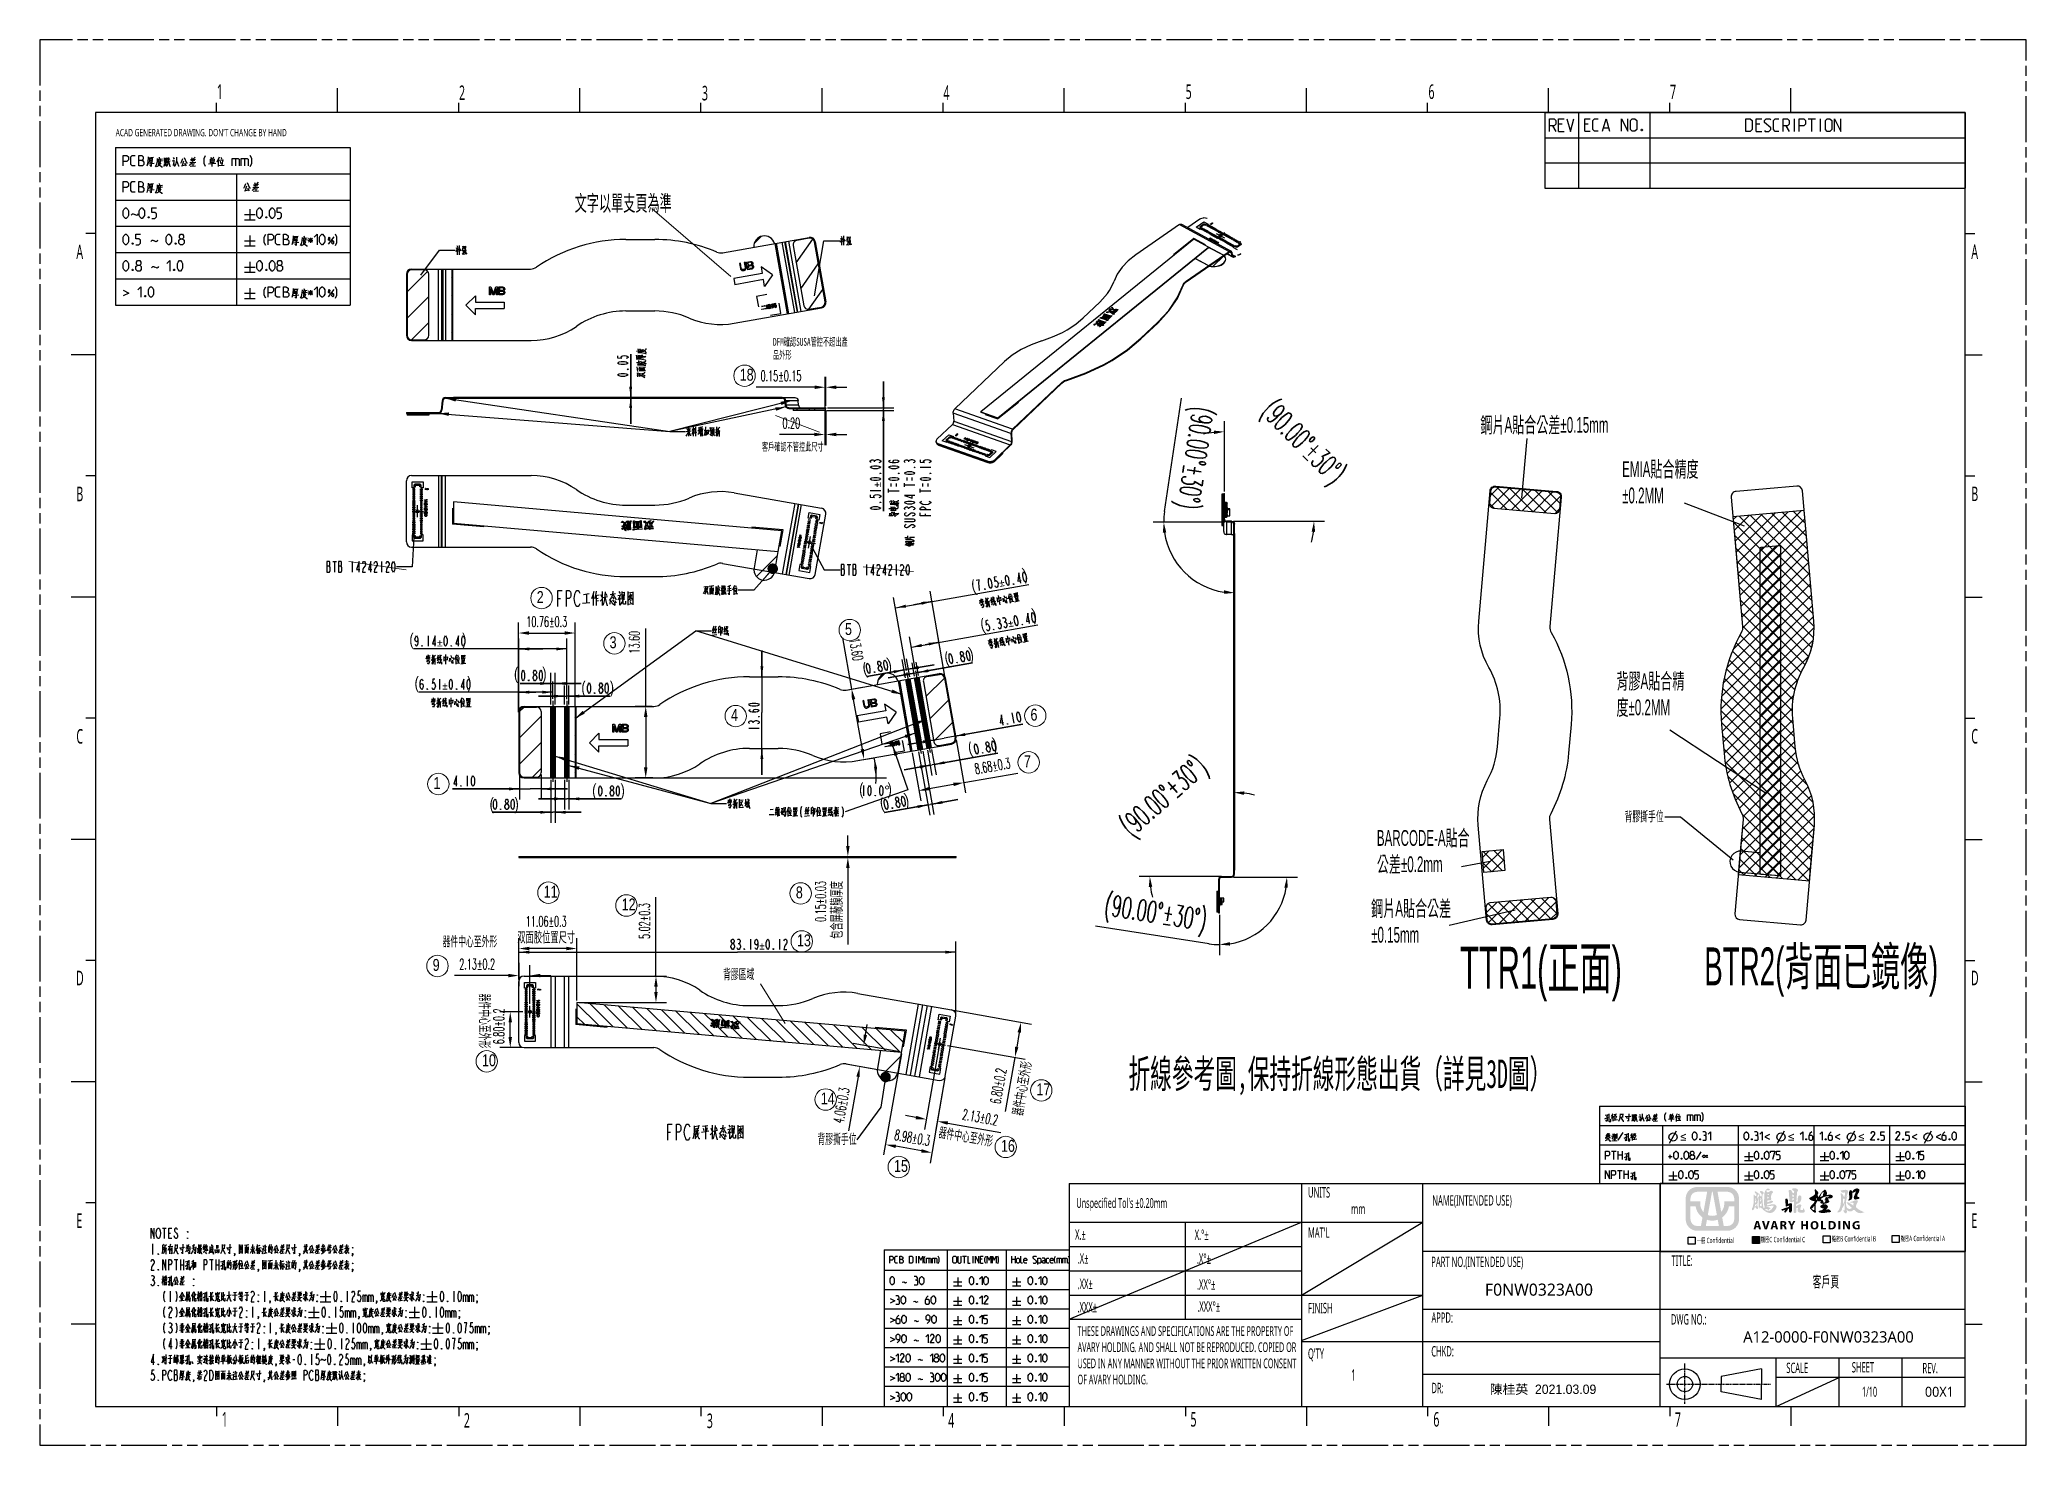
# Model space of a CAD drawing. Header units: millimetres. Extents: x -28 to 350, y 32 to 299.
import ezdxf

# ---------------------------------------------------------------- set-up
doc = ezdxf.new("R2010")
doc.units = ezdxf.units.MM
doc.header["$LTSCALE"] = 19.36
doc.header["$PDMODE"] = 3
doc.header["$PDSIZE"] = 6
doc.linetypes.add('CENTER', pattern=[0.6, 0.375, -0.075, 0.075, -0.075])
doc.linetypes.add('PHANTOM', pattern=[0.8, 0.45, -0.05, 0.1, -0.05, 0.1, -0.05])
doc.layers.get('0').update_dxf_attribs({"linetype": 'CONTINUOUS'})
doc.layers.get('Defpoints').update_dxf_attribs({"linetype": 'CONTINUOUS'})
for name, color, linetype in [('00-SOLID_2', 7, 'CONTINUOUS'), ('00_COSMETICS', 7, 'CONTINUOUS'), ('aa_layer1', 2, 'CONTINUOUS'), ('ada-b', 3, 'CONTINUOUS'), ('barcode', 6, 'CONTINUOUS'), ('btr2_panel', 7, 'CONTINUOUS'), ('DEFAULT_1', 7, 'CENTER'), ('susa-t', 2, 'CONTINUOUS'), ('ttr1_panel', 255, 'CONTINUOUS'), ('图层 1', 7, 'CONTINUOUS'), ('鵬鼎', 5, 'CONTINUOUS')]:
    doc.layers.add(name, color=color, linetype=linetype)
doc.layers.add('0PAPERF', color=2, linetype='PHANTOM', plot=False)
for name, color, linetype, lineweight in [('DIM', 100, 'CONTINUOUS', 15), ('備註', 1, 'CONTINUOUS', 20), ('粗輪廓線', 7, 'CONTINUOUS', 30)]:
    doc.layers.add(name, color=color, linetype=linetype, lineweight=lineweight)
doc.styles.add('CHINESE', font='', dxfattribs={"width": 0.8})
doc.styles.get("Standard").update_dxf_attribs({"font": 'simplex.shx', "width": 0.56})
doc.styles.get('CHINESE').set_extended_font_data('PMingLiU')
doc.dimstyles.new('DIMSTYLE_1', dxfattribs={"dimtxt": 2, "dimasz": 2, "dimexe": 2, "dimexo": 0.35, "dimgap": 0.5, "dimtad": 1, "dimzin": 0, "dimdsep": 46, "dimtxsty": 'Standard', "dimcen": 0.09, "dimazin": 0, "dimtol": 1, "dimtp": 0.03, "dimtm": 0.03, "dimtfac": 1, "dimtofl": 0, "dimtmove": 0, "dimatfit": 3, "dimfxl": 1, "dimtolj": 1, "dimtzin": 0, "dimarcsym": 0})
doc.dimstyles.new('DIMSTYLE_2', dxfattribs={"dimtxt": 2, "dimasz": 2, "dimexe": 2, "dimexo": 0.35, "dimgap": 0.5, "dimtad": 1, "dimzin": 0, "dimdsep": 46, "dimtxsty": 'Standard', "dimcen": 0.09, "dimazin": 0, "dimtp": 0.01, "dimtm": 0.01, "dimtfac": 1, "dimtofl": 0, "dimtmove": 0, "dimatfit": 3, "dimfxl": 1, "dimtolj": 1, "dimtzin": 0, "dimarcsym": 0})
doc.dimstyles.new('DIMSTYLE_3', dxfattribs={"dimtxt": 2, "dimasz": 2, "dimexe": 2, "dimexo": 0.35, "dimgap": 0.5, "dimtad": 1, "dimzin": 0, "dimdsep": 46, "dimtxsty": 'Standard', "dimcen": 0.09, "dimazin": 0, "dimtol": 1, "dimtp": 0.12, "dimtm": 0.12, "dimtfac": 1, "dimtofl": 0, "dimtmove": 0, "dimatfit": 3, "dimfxl": 1, "dimtolj": 1, "dimtzin": 0, "dimarcsym": 0})
doc.dimstyles.new('DIMSTYLE_4', dxfattribs={"dimtxt": 2, "dimasz": 2, "dimexe": 2, "dimexo": 0.35, "dimgap": 0.5, "dimtad": 1, "dimzin": 0, "dimdsep": 46, "dimtxsty": 'Standard', "dimcen": 0.09, "dimazin": 0, "dimtol": 1, "dimtp": 0.4, "dimtm": 0.4, "dimtfac": 1, "dimtofl": 0, "dimtmove": 0, "dimatfit": 3, "dimfxl": 1, "dimtolj": 1, "dimtzin": 0, "dimarcsym": 0})
doc.dimstyles.new('DIMSTYLE_5', dxfattribs={"dimtxt": 2, "dimasz": 2, "dimexe": 2, "dimexo": 0.35, "dimgap": 1, "dimtad": 0, "dimtih": 1, "dimtoh": 1, "dimdec": 1, "dimzin": 0, "dimdsep": 46, "dimtxsty": 'Standard', "dimcen": 0.09, "dimazin": 0, "dimtp": 0.5, "dimtm": 0.5, "dimtfac": 1, "dimtdec": 4, "dimtofl": 0, "dimtmove": 0, "dimatfit": 3, "dimfxl": 1, "dimtolj": 1, "dimtzin": 0, "dimarcsym": 0})
doc.dimstyles.get("Standard").update_dxf_attribs({"dimtxt": 2, "dimasz": 2, "dimexe": 2, "dimexo": 0.35, "dimtad": 1, "dimzin": 0, "dimdsep": 46, "dimtxsty": 'Standard', "dimcen": 0.09, "dimazin": 0, "dimtol": 1, "dimtp": 0.01, "dimtm": 0.01, "dimtfac": 1, "dimtofl": 0, "dimtmove": 0, "dimatfit": 3, "dimfxl": 1, "dimtolj": 1, "dimtzin": 0, "dimarcsym": 0})
pattern_1 = [(45, (-345.3919, 27.6861), (-1.122532, 1.122532), []), (135, (-345.3919, 27.6861), (-1.122532, -1.122532), [])]

msp = doc.modelspace()

# ---------------------------------------------------------------- texts
at = {"insert": (-13.397, 282.321), "char_height": 1.3824, "width": 1.047737896442414e-13, "attachment_point": 1}
msp.add_mtext("{\\fMicrosoft JhengHei|b0|i0|c136|p0;\\C3;ACAD GENERATED DRAWING. DON'T CHANGE BY HAND}", dxfattribs=at)
at = {"color": 1, "insert": (273.227, 219.139), "char_height": 3, "width": 16.35356, "attachment_point": 1}
msp.add_mtext('{\\fPMingLiU|b0|i0|c136|p0;EMIA貼合精度%%P0.2MM}', dxfattribs=at)
at = {"color": 0}
for s, insert, char_height, width, attachment_point in [('{\\fMicrosoft JhengHei|b0|i0|c136|p0;UNITS}', (213.456, 81.103), 1.96878, 9.15758, 1), ('{\\fMicrosoft JhengHei|b0|i0|c136|p0;NAME(INTENDED USE)}', (237.093, 79.58), 1.96878, 38.93621, 1), ('{\\fMicrosoft JhengHei|b0|i0|c136|p0;mm}', (221.67, 77.937), 1.96878, 9.15758, 1), ('{\\fMicrosoft JhengHei|b0|i0|c136|p0;X.%%P}', (169.139, 73.081), 1.96878, 9.15758, 1), ('{\\fMicrosoft JhengHei|b0|i0|c136|p0;X.%%D%%P}', (191.895, 73.046), 1.96878, 9.15758, 1), ("{\\fMicrosoft JhengHei|b0|i0|c136|p0;MAT'L}", (213.447, 73.445), 1.96878, 9.15758, 1), ('{\\fMicrosoft JhengHei|b0|i0|c136|p0;.X%%P}', (169.641, 68.53), 1.96878, 3.34515, 1), ('{\\fMicrosoft JhengHei|b0|i0|c136|p0;.X%%D%%P}', (192.322, 68.489), 1.96878, 9.15758, 1), ('{\\fMicrosoft JhengHei|b0|i0|c136|p0;TITLE:}', (282.624, 68.109), 1.96878, 9.15758, 1), ('{\\fMicrosoft JhengHei|b0|i0|c136|p0;PART NO.(INTENDED USE)}', (236.915, 67.888), 1.96878, 39.90136, 1), ('{\\fPMingLiU|b0|i0|c136|p18;\\C256;客戶頁}', (311.987, 62.999), 2.15403, 125.96952, 5), ('{\\fMicrosoft JhengHei|b0|i0|c136|p0;.XX%%P}', (169.626, 63.688), 1.96878, 9.15758, 1), ('{\\fMicrosoft JhengHei|b0|i0|c136|p0;.XX%%D%%P}', (192.34, 63.576), 1.96878, 9.15758, 1), ('{\\fMicrosoft JhengHei|b0|i0|c136|p0;.XXX%%P}', (169.599, 59.259), 1.96878, 9.15758, 1), ('{\\fMicrosoft JhengHei|b0|i0|c136|p0;.XXX%%D%%P}', (192.39, 59.38), 1.96878, 9.15758, 1), ('{\\fMicrosoft JhengHei|b0|i0|c136|p0;FINISH}', (213.47, 59.098), 1.96878, 9.15758, 1), ('{\\fMicrosoft JhengHei|b0|i0|c136|p0;APPD:}', (236.947, 57.282), 1.96878, 9.15758, 1), ('{\\fMicrosoft JhengHei|b0|i0|c136|p0;DWG NO.:}', (282.503, 56.954), 1.96878, 15.74521, 1), ('{\\fMicrosoft JhengHei|b0|i0|c136|p18;\\W1;\\C256;A12-0000-F0NW0323A00}', (312.473, 52.61), 2.15403, 36.37632, 5), ("{\\fMicrosoft JhengHei|b0|i0|c136|p0;Q'TY}", (213.448, 50.431), 1.96878, 6.75078, 1), ('{\\fMicrosoft JhengHei|b0|i0|c136|p0;CHKD:}', (236.909, 50.877), 1.96878, 9.15758, 1), ('{\\fMicrosoft JhengHei|b0|i0|c136|p0;\\H1.244111x;SCALE} ', (304.459, 47.724), 1.58248, 9.15313, 1), ('{\\fMicrosoft JhengHei|b0|i0|c136|p0;SHEET}', (316.912, 47.839), 1.96878, 7.38044, 1), ('{\\fMicrosoft JhengHei|b0|i0|c136|p0;REV.}', (330.354, 47.686), 1.96878, 10.02505, 1), ('{\\fMicrosoft JhengHei|b0|i0|c136|p0;DR:}', (236.942, 43.895), 1.96878, 9.15758, 1), ('{\\fMicrosoft JhengHei|b0|i0|c136|p0;1/10}', (318.845, 43.142), 1.89897, 10.02505, 1), ('{\\fMicrosoft JhengHei|b0|i0|c136|p0;\\W0.967;00X1}', (330.826, 43.142), 1.89897, 10.02505, 1)]:
    msp.add_mtext(s, dxfattribs=dict(at, insert=insert, char_height=char_height, width=width, attachment_point=attachment_point))
at = {"color": 2, "attachment_point": 1}
for s, insert, char_height, width in [('{\\fMicrosoft JhengHei|b0|i0|c136|p18;\\C1;\\fMicrosoft JhengHei|b0|i0|c136|p18;機密C \\fMicrosoft JhengHei|b0|i0|c136|p18;Confidential C}', (299.627, 71.651), 1.012785, 13.22688), ('{\\fMicrosoft JhengHei|b0|i0|c136|p18;\\C1;機密B Confidential B}', (313.096, 71.784), 1.01278, 13.22688), ('{\\fMicrosoft JhengHei|b0|i0|c136|p18;\\C1;機密A Confidential A}', (326.234, 71.85), 1.01278, 13.22688), ('{\\fMicrosoft JhengHei|b0|i0|c136|p18;\\C1;一般 Confidential}', (287.46, 71.479), 1.01278, 13.8911)]:
    msp.add_mtext(s, dxfattribs=dict(at, insert=insert, char_height=char_height, width=width))
at = {"linetype": 'Continuous', "attachment_point": 1}
for s, insert, char_height, width in [('{\\fMicrosoft JhengHei|b0|i0|c136|p18;\\W1;F0NW0323A00}', (247.113, 62.767), 2.304, 32.64621), ('{\\fPMingLiU|b0|i0|c136|p18;\\W1;陳桂英  2021.03.09}', (248.047, 43.561), 1.78237, 30.91008)]:
    msp.add_mtext(s, dxfattribs=dict(at, insert=insert, char_height=char_height, width=width))
at = {"color": 3, "insert": (169.605, 54.665), "char_height": 1.8432, "width": 42.63114, "attachment_point": 1}
msp.add_mtext('{\\fMicrosoft JhengHei|b0|i0|c136|p0;THESE DRAWINGS AND SPECIFICATIONS ARE THE PROPERTY OF AVARY HOLDING. AND SHALL NOT BE REPRODUCED. COPIED OR USED IN ANY MANNER WITHOUT THE PRIOR WRITTEN CONSENT OF AVARY HOLDING.}', dxfattribs=at)
at = {"layer": 'ada-b', "color": 6, "linetype": 'Continuous', "attachment_point": 1}
for s, insert, char_height, width in [('{\\fPMingLiU|b0|i0|c136|p0;背膠A貼合精度%%P0.2MM}', (272.143, 178.842), 3, 13.47276), ('{\\fSimSun|b0|i0|c134|p2;背膠撕手位}', (273.688, 152.569), 1.89583, 13.82285)]:
    msp.add_mtext(s, dxfattribs=dict(at, insert=insert, char_height=char_height, width=width))
at = {"layer": 'barcode', "linetype": 'Continuous', "insert": (226.558, 149.01), "char_height": 3, "width": 19.20309, "attachment_point": 1}
msp.add_mtext('{\\fPMingLiU|b0|i0|c136|p0;\\C6;BARCODE-A貼合公差%%P0.2mm}', dxfattribs=at)
at = {"layer": 'DIM', "char_height": 2.7648, "width": 1.68329, "attachment_point": 1}
for s, insert in [('{\\fMicrosoft JhengHei|b0|i0|c136|p0;\\C0;1}', (5.85, 290.821)), ('{\\fMicrosoft JhengHei|b0|i0|c136|p0;\\C0;2}', (51.93, 290.602)), ('{\\fMicrosoft JhengHei|b0|i0|c136|p0;\\C0;3}', (98.157, 290.529)), ('{\\fMicrosoft JhengHei|b0|i0|c136|p0;\\C0;4}', (144.078, 290.609)), ('{\\fMicrosoft JhengHei|b0|i0|c136|p0;\\C0;5}', (190.17, 290.795)), ('{\\fMicrosoft JhengHei|b0|i0|c136|p0;\\C0;6}', (236.375, 290.795)), ('{\\fMicrosoft JhengHei|b0|i0|c136|p0;\\C0;7}', (282.33, 290.775)), ('{\\fMicrosoft JhengHei|b0|i0|c136|p0;\\C0;1}', (6.771, 38.352)), ('{\\fMicrosoft JhengHei|b0|i0|c136|p0;\\C0;2}', (52.851, 38.133)), ('{\\fMicrosoft JhengHei|b0|i0|c136|p0;\\C0;3}', (99.079, 38.061)), ('{\\fMicrosoft JhengHei|b0|i0|c136|p0;\\C0;4}', (144.999, 38.141)), ('{\\fMicrosoft JhengHei|b0|i0|c136|p0;\\C0;5}', (191.091, 38.327)), ('{\\fMicrosoft JhengHei|b0|i0|c136|p0;\\C0;6}', (237.296, 38.327)), ('{\\fMicrosoft JhengHei|b0|i0|c136|p0;\\C0;7}', (283.251, 38.306))]:
    msp.add_mtext(s, dxfattribs=dict(at, insert=insert))
at = {"layer": 'susa-t', "linetype": 'Continuous', "char_height": 3, "attachment_point": 1}
for insert, width in [((246.258, 227.555), 26.35744), ((225.478, 135.602), 15.50855)]:
    msp.add_mtext('{\\fPMingLiU|b0|i0|c136|p0;\\C2;鋼片A貼合公差%%P0.15mm}', dxfattribs=dict(at, insert=insert, width=width))
at = {"layer": '備註', "attachment_point": 1}
for s, insert, char_height, width in [('{\\fSimSun|b0|i0|c134|p2;文字以單支頁為準}', (73.938, 269.734), 3.02219, 29.21554), ('{\\fSimSun|b0|i0|c134|p2;DFM確認SUSA管控不超出產品外形}', (111.667, 242.599), 1.5, 14.55875), ('{\\fSimSun|b0|i0|c134|p2;客戶確認不管控此尺寸}', (109.544, 222.643), 1.5, 11.62575), ('{\\fSimSun|b0|i0|c134|p2;器件中心至外形}', (48.791, 128.791), 1.89583, 15.50346), ('{\\fSimSun|b0|i0|c134|p2;背膠區域}', (102.17, 122.559), 1.89583, 13.82285), ('{\\fSimSun|b0|i0|c134|p2;折線參考圖,保持折線形態出貨（詳見3D圖）}', (179.287, 105.368), 5.40312, 87.69602), ('{\\fSimSun|b0|i0|c134|p2;背膠撕手位}', (120.126, 91.229), 1.89583, 13.82285)]:
    msp.add_mtext(s, dxfattribs=dict(at, insert=insert, char_height=char_height, width=width))
at = {"layer": '備註', "attachment_point": 1, "style": 'CHINESE'}
for s, insert, char_height, width in [('18', (105.341, 236.735), 2.269, 8.01456), ('2', (66.714, 194.456), 2.269, 8.01456), ('(              )', (42.496, 186.436), 2.26898, 12.05551), ('3', (80.581, 185.851), 2.269, 8.01456), ('5', (125.365, 188.367), 2.269, 8.01456), ('(              )', (43.478, 178.179), 2.26898, 12.05551), ('(       )', (62.388, 179.931), 2.269, 6.75859), ('(       )', (75.22, 177.299), 2.269, 6.75859), ('4', (103.667, 172.014), 2.269, 8.01456), ('6', (160.657, 172.095), 2.269, 8.01456), ('7', (159.402, 163.219), 2.269, 8.01456), ('1', (47.078, 159.102), 2.269, 8.01456), ('(      )', (57.752, 155.16), 2.269, 6.75859), ('(       )', (77.268, 157.776), 2.269, 6.75859), ('(       )', (128.068, 157.983), 2.269, 6.75859), ('11', (68.036, 138.438), 2.269, 8.01456), ('8', (116.014, 138.29), 2.269, 8.01456), ('12', (82.874, 135.999), 2.269, 8.01456), ('13', (116.237, 129.166), 2.269, 8.01456), ('9', (46.923, 124.497), 2.269, 8.01456), ('10', (56.3, 106.365), 2.269, 8.01456), ('14', (120.77, 99.104), 2.269, 8.01456), ('17', (161.797, 100.835), 2.269, 8.01456), ('16', (155.041, 90.091), 2.269, 8.01456), ('15', (134.691, 86.263), 2.269, 8.01456)]:
    msp.add_mtext(s, dxfattribs=dict(at, insert=insert, char_height=char_height, width=width))
for s, insert, char_height, width, rotation in [('(              )', (149.172, 196.412), 2.26898, 12.05551, 13.37004), ('(              )', (150.928, 189.107), 2.26898, 15.30109, 10.99451), ('(      )', (128.521, 180.744), 2.269, 6.80542, 10.99451), ('(      )', (144.1, 182.755), 2.269, 6.80542, 10.99451), ('(      )', (148.584, 165.596), 2.269, 6.80542, 10.99451), ('(      )', (131.814, 154.999), 2.269, 6.80542, 10.99451)]:
    msp.add_mtext(s, dxfattribs=dict(at, insert=insert, char_height=char_height, width=width, rotation=rotation))
at = {"layer": '備註', "linetype": 'Continuous', "attachment_point": 1}
for s, insert, char_height, width in [('{\\fPMingLiU-ExtB|b0|i0|c136|p0;TTR1(\\f新細明體|b0|i0|c136|p18;正面\\fPMingLiU-ExtB|b0|i0|c136|p0;)}', (242.396, 126.823), 8, 33.5394), ('{\\fPMingLiU|b0|i0|c136|p0;BTR2(背面已鏡像)}', (288.848, 126.688), 7.2, 49.64699)]:
    msp.add_mtext(s, dxfattribs=dict(at, insert=insert, char_height=char_height, width=width))
at = {"layer": '備註', "char_height": 1.89583, "width": 15.50346, "attachment_point": 1}
for insert, rotation in [((57.796, 117.91), 270), ((157.187, 94.929), 80.11588), ((143.398, 92.527), 350.38543)]:
    msp.add_mtext('{\\fSimSun|b0|i0|c134|p2;器件中心至外形}', dxfattribs=dict(at, insert=insert, rotation=rotation))
at = {"layer": '備註', "color": 2, "lineweight": 0, "ltscale": 2, "insert": (169.385, 79.011), "char_height": 1.8432, "attachment_point": 1}
msp.add_mtext("{\\fMicrosoft JhengHei|b0|i0|c136|p0;\\C0;Unspecified Tol's %%P0.20mm}", dxfattribs=at)
at = {"layer": '鵬鼎', "char_height": 2.7648, "width": 5.21508, "attachment_point": 1}
for s, insert in [('{\\fMicrosoft JhengHei|b0|i0|c136|p0;\\C0;A}', (-20.877, 260.344)), ('{\\fMicrosoft JhengHei|b0|i0|c136|p0;\\C0;A}', (339.648, 260.36)), ('{\\fMicrosoft JhengHei|b0|i0|c136|p0;\\C0;B}', (-20.877, 214.309)), ('{\\fMicrosoft JhengHei|b0|i0|c136|p0;\\C0;B}', (339.648, 214.325)), ('{\\fMicrosoft JhengHei|b0|i0|c136|p0;\\C0;C}', (-20.877, 168.215)), ('{\\fMicrosoft JhengHei|b0|i0|c136|p0;\\C0;C}', (339.648, 168.231)), ('{\\fMicrosoft JhengHei|b0|i0|c136|p0;\\C0;D}', (-20.947, 122.251)), ('{\\fMicrosoft JhengHei|b0|i0|c136|p0;\\C0;D}', (339.578, 122.268)), ('{\\fMicrosoft JhengHei|b0|i0|c136|p0;\\C0;E}', (-20.869, 76.096)), ('{\\fMicrosoft JhengHei|b0|i0|c136|p0;\\C0;E}', (339.656, 76.112))]:
    msp.add_mtext(s, dxfattribs=dict(at, insert=insert))
at = {"layer": '鵬鼎', "color": 0, "insert": (221.658, 46.447), "char_height": 2.15403, "width": 2.13266, "attachment_point": 1}
msp.add_mtext('{\\fMicrosoft JhengHei|b0|i0|c136|p0;1}', dxfattribs=at)

# ---------------------------------------------------------------- blocks, each defined once
blk = doc.blocks.new('_FILLED')
at = {"color": 0, "linetype": 'ByBlock'}
blk.add_solid([(0, 0), (-1, 0.14), (-1, -0.14)], dxfattribs=at)
blk = doc.blocks.new('*D03')
at = {"color": 2}
for p, q in [((132.67, 229.3), (132.67, 234.3)), ((132.67, 234.3), (132.67, 229.05)), ((121.91, 228.79), (134.67, 228.79)), ((122.06, 229.3), (134.67, 229.3)), ((132.67, 209.67), (132.67, 229.05)), ((132.67, 228.79), (132.67, 209.67))]:
    blk.add_line(p, q, dxfattribs=at)
at = {"color": 2, "xscale": 2, "yscale": 2, "zscale": 2}
for p, rotation in [((132.67, 229.3), 270), ((132.67, 228.79), 90)]:
    blk.add_blockref('_FILLED', p, dxfattribs=dict(at, rotation=rotation))
blk = doc.blocks.new('*D14')
at = {"color": 0, "lineweight": -2}
for p, q in [((125.91, 145.96), (125.91, 147.96)), ((107.53, 143.96), (127.91, 143.96)), ((107.53, 143.81), (127.91, 143.81)), ((125.91, 141.81), (125.91, 127.24))]:
    blk.add_line(p, q, dxfattribs=at)
at = {"color": 0}
for points in [[(125.58, 145.96), (126.24, 145.96), (125.91, 143.96)], [(126.24, 141.81), (125.58, 141.81), (125.91, 143.81)]]:
    blk.add_solid(points, dxfattribs=at)
at = {"layer": 'Defpoints', "color": 0}
for p in [(107.18, 143.96), (107.18, 143.81), (125.91, 143.81)]:
    blk.add_point(p, dxfattribs=at)
at = {"color": 0, "insert": (119.74, 139.31), "char_height": 2, "attachment_point": 3, "rotation": 90, "line_spacing_factor": 0.9}
blk.add_mtext('\\A1;{0.15\\C1;%%P0.03\\P\\f新細明體|b0|i0|c136|p18;\\C2;包含屏蔽膜厚度}', dxfattribs=at)
blk = doc.blocks.new('*D25')
at = {"color": 0, "lineweight": -2}
for p, q in [((87.45, 172.53), (87.45, 187.32)), ((88.66, 172.53), (85.45, 172.53)), ((87.45, 170.53), (87.45, 160.93)), ((88.81, 158.93), (85.45, 158.93))]:
    blk.add_line(p, q, dxfattribs=at)
at = {"color": 0}
for points in [[(87.79, 170.53), (87.12, 170.53), (87.45, 172.53)], [(87.12, 160.93), (87.79, 160.93), (87.45, 158.93)]]:
    blk.add_solid(points, dxfattribs=at)
at = {"layer": 'Defpoints', "color": 0}
for p in [(89.01, 172.53), (87.45, 158.93), (89.16, 158.93)]:
    blk.add_point(p, dxfattribs=at)
at = {"color": 0, "insert": (84.29, 182.56), "char_height": 2, "attachment_point": 1, "rotation": 90, "line_spacing_factor": 0.9}
blk.add_mtext('\\A1;13.60', dxfattribs=at)
blk = doc.blocks.new('*D36')
at = {"color": 2}
for p, q in [((84.59, 231.31), (84.59, 239.49)), ((84.59, 239.49), (84.59, 231.29)), ((84.59, 226.26), (84.59, 231.29)), ((84.59, 231.26), (84.59, 226.26))]:
    blk.add_line(p, q, dxfattribs=at)
at = {"color": 2, "xscale": 2, "yscale": 2, "zscale": 2}
for p, rotation in [((84.59, 231.31), 270), ((84.59, 231.26), 90)]:
    blk.add_blockref('_FILLED', p, dxfattribs=dict(at, rotation=rotation))
blk = doc.blocks.new('*D47')
at = {"color": 0, "lineweight": -2}
for p, q in [((126.65, 175.82), (124.94, 185.56)), ((125.92, 175.69), (128.62, 176.16)), ((128.67, 164.39), (127, 173.85)), ((128.13, 162.27), (130.98, 162.77))]:
    blk.add_line(p, q, dxfattribs=at)
at = {"color": 0}
for points in [[(127.33, 173.91), (126.67, 173.79), (126.65, 175.82)], [(128.34, 164.34), (129, 164.45), (129.01, 162.42)]]:
    blk.add_solid(points, dxfattribs=at)
at = {"layer": 'Defpoints', "color": 0}
for p in [(125.57, 175.63), (126.65, 175.82), (127.79, 162.21)]:
    blk.add_point(p, dxfattribs=at)
at = {"color": 0, "insert": (128.88, 181.41), "char_height": 2, "attachment_point": 3, "rotation": 280, "line_spacing_factor": 0.9}
blk.add_mtext('\\A1;13.60', dxfattribs=at)
blk = doc.blocks.new('*D58')
at = {"color": 2}
for p, q in [((63.29, 120.59), (63.29, 127.79)), ((63.29, 125.79), (104.89, 125.79)), ((146.48, 125.79), (104.89, 125.79)), ((146.48, 114.17), (146.48, 127.79))]:
    blk.add_line(p, q, dxfattribs=at)
at = {"color": 2, "xscale": 2, "yscale": 2, "zscale": 2, "rotation": 180}
blk.add_blockref('_FILLED', (63.29, 125.79), dxfattribs=at)
at = {"color": 2, "xscale": 2, "yscale": 2, "zscale": 2}
blk.add_blockref('_FILLED', (146.48, 125.79), dxfattribs=at)
blk = doc.blocks.new('*D69')
at = {"color": 2}
for p, q in [((109.55, 178.14), (109.55, 183.14)), ((109.55, 183.14), (109.55, 171.34)), ((109.55, 159.54), (109.55, 171.34)), ((109.55, 164.54), (109.55, 159.54))]:
    blk.add_line(p, q, dxfattribs=at)
at = {"color": 2, "xscale": 2, "yscale": 2, "zscale": 2}
for p, rotation in [((109.55, 178.14), 270), ((109.55, 164.54), 90)]:
    blk.add_blockref('_FILLED', p, dxfattribs=dict(at, rotation=rotation))
blk = doc.blocks.new('*D710')
at = {"color": 0, "lineweight": -2}
for p, q in [((121.58, 229.44), (121.58, 235.21)), ((121.73, 229.65), (121.73, 235.21)), ((119.58, 233.21), (108.47, 233.21)), ((123.73, 233.21), (125.73, 233.21))]:
    blk.add_line(p, q, dxfattribs=at)
at = {"color": 0}
for points in [[(119.58, 232.88), (119.58, 233.55), (121.58, 233.21)], [(123.73, 233.55), (123.73, 232.88), (121.73, 233.21)]]:
    blk.add_solid(points, dxfattribs=at)
at = {"layer": 'Defpoints', "color": 0}
for p in [(121.58, 233.21), (121.58, 229.09), (121.73, 229.3)]:
    blk.add_point(p, dxfattribs=at)
at = {"color": 0, "insert": (117.08, 236.38), "char_height": 2, "attachment_point": 3, "line_spacing_factor": 0.9}
blk.add_mtext('\\A1;{0.15\\C1;%%P0.15}', dxfattribs=at)
blk = doc.blocks.new('*D811')
at = {"color": 0, "lineweight": -2}
for p, q in [((121.53, 228.74), (121.53, 222.23)), ((121.73, 228.8), (121.73, 222.23)), ((119.53, 224.23), (112.91, 224.23)), ((123.73, 224.23), (125.73, 224.23))]:
    blk.add_line(p, q, dxfattribs=at)
at = {"color": 0}
for points in [[(119.53, 223.9), (119.53, 224.57), (121.53, 224.23)], [(123.73, 224.57), (123.73, 223.9), (121.73, 224.23)]]:
    blk.add_solid(points, dxfattribs=at)
at = {"layer": 'Defpoints', "color": 0}
for p in [(121.53, 229.09), (121.73, 229.15), (121.53, 224.23)]:
    blk.add_point(p, dxfattribs=at)
at = {"color": 0, "insert": (116.83, 227.4), "char_height": 2, "attachment_point": 3, "line_spacing_factor": 0.9}
blk.add_mtext('\\A1;0.20', dxfattribs=at)
blk = doc.blocks.new('*D912')
at = {"color": 0, "lineweight": -2}
for p, q in [((64.04, 114.44), (59.68, 114.44)), ((61.68, 109.64), (61.68, 112.44)), ((63.94, 107.64), (59.68, 107.64))]:
    blk.add_line(p, q, dxfattribs=at)
at = {"color": 0}
for points in [[(62.01, 112.44), (61.35, 112.44), (61.68, 114.44)], [(61.35, 109.64), (62.01, 109.64), (61.68, 107.64)]]:
    blk.add_solid(points, dxfattribs=at)
at = {"layer": 'Defpoints', "color": 0}
for p in [(61.68, 114.44), (64.39, 114.44), (64.29, 107.64)]:
    blk.add_point(p, dxfattribs=at)
at = {"color": 0, "insert": (58.51, 111.68), "char_height": 2, "attachment_point": 2, "rotation": 90, "line_spacing_factor": 0.9}
blk.add_mtext('\\A1;{6.80\\C1;%%P0.2}', dxfattribs=at)
blk = doc.blocks.new('*D1013')
at = {"color": 0, "lineweight": -2}
for p, q in [((61.29, 121.34), (51.04, 121.34)), ((63.29, 123.76), (63.29, 119.34)), ((65.42, 115.94), (65.42, 123.34)), ((67.42, 121.34), (69.42, 121.34))]:
    blk.add_line(p, q, dxfattribs=at)
at = {"color": 0}
for points in [[(61.29, 121), (61.29, 121.67), (63.29, 121.34)], [(67.42, 121.67), (67.42, 121), (65.42, 121.34)]]:
    blk.add_solid(points, dxfattribs=at)
at = {"layer": 'Defpoints', "color": 0}
for p in [(63.29, 124.11), (65.42, 121.34), (65.42, 115.59)]:
    blk.add_point(p, dxfattribs=at)
at = {"color": 0, "insert": (58.79, 124.5), "char_height": 2, "attachment_point": 3, "line_spacing_factor": 0.9}
blk.add_mtext('\\A1;{2.13\\C1;%%P0.2}', dxfattribs=at)
blk = doc.blocks.new('*D1114')
at = {"color": 0, "lineweight": -2}
for p, q in [((146, 114.74), (160.84, 112.13)), ((158.52, 110.51), (158.03, 107.75)), ((144.84, 108.04), (159.66, 105.43)), ((157.69, 105.78), (155.87, 95.47))]:
    blk.add_line(p, q, dxfattribs=at)
at = {"color": 0}
for points in [[(158.85, 110.45), (158.19, 110.56), (158.87, 112.47)], [(157.71, 107.81), (158.36, 107.69), (157.69, 105.78)]]:
    blk.add_solid(points, dxfattribs=at)
at = {"layer": 'Defpoints', "color": 0}
for p in [(145.66, 114.8), (144.5, 108.1), (157.69, 105.78)]:
    blk.add_point(p, dxfattribs=at)
at = {"color": 0, "insert": (154.13, 103.87), "char_height": 2, "attachment_point": 3, "rotation": 80, "line_spacing_factor": 0.9}
blk.add_mtext('\\A1;{6.80\\C1;%%P0.2}', dxfattribs=at)
blk = doc.blocks.new('*D1215')
at = {"color": 0, "lineweight": -2}
for p, q in [((143.3, 107.96), (140.49, 92.04)), ((144.39, 101.88), (142.59, 91.67)), ((138.87, 94.35), (136.9, 94.7)), ((144.91, 93.29), (155.01, 91.51))]:
    blk.add_line(p, q, dxfattribs=at)
at = {"color": 0}
for points in [[(138.81, 94.03), (138.93, 94.68), (140.84, 94.01)], [(144.97, 93.62), (144.85, 92.96), (142.94, 93.64)]]:
    blk.add_solid(points, dxfattribs=at)
at = {"layer": 'Defpoints', "color": 0}
for p in [(143.36, 108.3), (144.46, 102.22), (140.84, 94.01)]:
    blk.add_point(p, dxfattribs=at)
at = {"color": 0, "insert": (147.92, 95.97), "char_height": 2, "attachment_point": 1, "rotation": 350, "line_spacing_factor": 0.9}
blk.add_mtext('\\A1;{2.13\\C1;%%P0.2}', dxfattribs=at)
blk = doc.blocks.new('*D1316')
at = {"color": 0, "lineweight": -2}
for p, q in [((63.29, 120.59), (63.29, 128.48)), ((72.35, 126.48), (65.29, 126.48)), ((74.35, 116.57), (74.35, 128.48))]:
    blk.add_line(p, q, dxfattribs=at)
at = {"color": 0}
for points in [[(65.29, 126.81), (65.29, 126.15), (63.29, 126.48)], [(72.35, 126.15), (72.35, 126.81), (74.35, 126.48)]]:
    blk.add_solid(points, dxfattribs=at)
at = {"layer": 'Defpoints', "color": 0}
for p in [(63.29, 126.48), (63.29, 120.24), (74.35, 116.22)]:
    blk.add_point(p, dxfattribs=at)
at = {"color": 0, "insert": (68.52, 132.65), "char_height": 2, "attachment_point": 2, "line_spacing_factor": 0.9}
blk.add_mtext('\\A1;{11.06\\C1;%%P0.3\\P\\f新細明體|b0|i0|c136|p18;\\C6;双面胶位置尺寸}', dxfattribs=at)
blk = doc.blocks.new('*D1417')
at = {"color": 2}
for p, q in [((66.55, 175.23), (44.28, 175.23)), ((63.29, 171.88), (63.29, 177.23)), ((63.29, 175.23), (66.55, 175.23)), ((69.8, 175.23), (66.55, 175.23)), ((69.8, 173.96), (69.8, 177.23))]:
    blk.add_line(p, q, dxfattribs=at)
at = {"color": 2, "xscale": 2, "yscale": 2, "zscale": 2, "rotation": 180}
blk.add_blockref('_FILLED', (63.29, 175.23), dxfattribs=at)
at = {"color": 2, "xscale": 2, "yscale": 2, "zscale": 2}
blk.add_blockref('_FILLED', (69.8, 175.23), dxfattribs=at)
blk = doc.blocks.new('*D1518')
at = {"color": 2}
for p, q in [((63.29, 171.88), (63.29, 185.45)), ((72.44, 173.91), (72.44, 185.45)), ((67.86, 183.45), (43.27, 183.45)), ((63.29, 183.45), (67.86, 183.45)), ((72.44, 183.45), (67.86, 183.45))]:
    blk.add_line(p, q, dxfattribs=at)
at = {"color": 2, "xscale": 2, "yscale": 2, "zscale": 2, "rotation": 180}
blk.add_blockref('_FILLED', (63.29, 183.45), dxfattribs=at)
at = {"color": 2, "xscale": 2, "yscale": 2, "zscale": 2}
blk.add_blockref('_FILLED', (72.44, 183.45), dxfattribs=at)
blk = doc.blocks.new('*D1619')
at = {"color": 2}
for p, q in [((138.74, 179.62), (137.66, 185.76)), ((140.63, 184.26), (162.03, 188.03)), ((144.39, 178.29), (142.91, 186.69)), ((138.01, 183.79), (140.63, 184.26)), ((143.26, 184.72), (140.63, 184.26))]:
    blk.add_line(p, q, dxfattribs=at)
at = {"color": 2, "xscale": 2, "yscale": 2, "zscale": 2}
for p, rotation in [((138.01, 183.79), 190), ((143.26, 184.72), 10)]:
    blk.add_blockref('_FILLED', p, dxfattribs=dict(at, rotation=rotation))
blk = doc.blocks.new('*D1720')
at = {"color": 2}
for p, q in [((137.05, 179.33), (134.6, 193.21)), ((138.42, 191.86), (160.35, 195.72)), ((144.39, 178.29), (141.55, 194.44)), ((134.95, 191.25), (138.42, 191.86)), ((141.89, 192.47), (138.42, 191.86))]:
    blk.add_line(p, q, dxfattribs=at)
at = {"color": 2, "xscale": 2, "yscale": 2, "zscale": 2}
for p, rotation in [((134.95, 191.25), 190), ((141.89, 192.47), 10)]:
    blk.add_blockref('_FILLED', p, dxfattribs=dict(at, rotation=rotation))
blk = doc.blocks.new('*D1821')
at = {"color": 2}
for p, q in [((63.44, 159.58), (63.44, 154.83)), ((67.54, 159.58), (67.54, 154.83)), ((63.44, 156.83), (50.66, 156.83)), ((50.66, 156.83), (65.49, 156.83)), ((72.54, 156.83), (65.49, 156.83)), ((67.54, 156.83), (72.54, 156.83))]:
    blk.add_line(p, q, dxfattribs=at)
at = {"color": 2, "xscale": 2, "yscale": 2, "zscale": 2}
blk.add_blockref('_FILLED', (63.44, 156.83), dxfattribs=at)
at = {"color": 2, "xscale": 2, "yscale": 2, "zscale": 2, "rotation": 180}
blk.add_blockref('_FILLED', (67.54, 156.83), dxfattribs=at)
blk = doc.blocks.new('*D1922')
at = {"color": 2}
for p, q in [((137.3, 165.26), (144.24, 166.48)), ((159.22, 169.12), (144.24, 166.48)), ((146.26, 166.84), (159.22, 169.12)), ((142.22, 166.13), (137.3, 165.26))]:
    blk.add_line(p, q, dxfattribs=at)
at = {"color": 2, "xscale": 2, "yscale": 2, "zscale": 2}
for p, rotation in [((142.22, 166.13), 10), ((146.26, 166.84), 190)]:
    blk.add_blockref('_FILLED', p, dxfattribs=dict(at, rotation=rotation))
blk = doc.blocks.new('*D2023')
at = {"color": 2}
blk.add_line((89.51, 158.93), (133.27, 158.93), dxfattribs=at)
blk.add_arc((109.18, 158.93), 22.1, 357.31, 10, dxfattribs=at)
for points in [[(131.47, 160.82), (130.94, 162.76), (130.92, 160.74)], [(130.9, 160.91), (131.27, 158.93), (131.46, 160.94)]]:
    blk.add_solid(points, dxfattribs=at)
blk = doc.blocks.new('*D2124')
at = {"color": 0, "lineweight": -2}
for p, q in [((136.09, 106.45), (132.7, 87.24)), ((144.39, 101.88), (141.54, 85.69)), ((139.92, 88), (135.02, 88.87))]:
    blk.add_line(p, q, dxfattribs=at)
at = {"color": 0}
for points in [[(135.07, 89.2), (134.96, 88.54), (133.05, 89.21)], [(139.86, 87.67), (139.98, 88.33), (141.89, 87.66)]]:
    blk.add_solid(points, dxfattribs=at)
at = {"layer": 'Defpoints', "color": 0}
for p in [(136.15, 106.8), (144.46, 102.22), (133.05, 89.21)]:
    blk.add_point(p, dxfattribs=at)
at = {"color": 0, "insert": (138.36, 91.49), "char_height": 2, "attachment_point": 2, "rotation": 350, "line_spacing_factor": 0.9}
blk.add_mtext('\\A1;{8.98\\C1;%%P0.3}', dxfattribs=at)
blk = doc.blocks.new('*D2225')
at = {"color": 0, "lineweight": -2}
for p, q in [((89.4, 121.24), (89.4, 136.27)), ((72.36, 121.24), (91.4, 121.24)), ((89.4, 119.24), (89.4, 118.22)), ((74.7, 116.22), (91.4, 116.22))]:
    blk.add_line(p, q, dxfattribs=at)
at = {"color": 0}
for points in [[(89.73, 119.24), (89.07, 119.24), (89.4, 121.24)], [(89.07, 118.22), (89.73, 118.22), (89.4, 116.22)]]:
    blk.add_solid(points, dxfattribs=at)
at = {"layer": 'Defpoints', "color": 0}
for p in [(72.01, 121.24), (74.35, 116.22), (89.4, 116.22)]:
    blk.add_point(p, dxfattribs=at)
at = {"color": 0, "insert": (86.23, 128.3), "char_height": 2, "attachment_point": 1, "rotation": 90, "line_spacing_factor": 0.9}
blk.add_mtext('\\A1;{5.02\\C1;%%P0.3}', dxfattribs=at)
blk = doc.blocks.new('*D2326')
at = {"color": 0, "lineweight": -2}
for p, q in [((129.25, 110.04), (129.59, 112.01)), ((135.8, 106.86), (126.93, 108.42)), ((125.92, 104.47), (130.16, 103.73)), ((127.85, 102.1), (126.03, 91.8))]:
    blk.add_line(p, q, dxfattribs=at)
at = {"color": 0}
for points in [[(128.92, 110.1), (129.58, 109.99), (128.9, 108.07)], [(128.18, 102.05), (127.52, 102.16), (128.19, 104.07)]]:
    blk.add_solid(points, dxfattribs=at)
at = {"layer": 'Defpoints', "color": 0}
for p in [(128.9, 108.07), (136.15, 106.8), (125.57, 104.54)]:
    blk.add_point(p, dxfattribs=at)
at = {"color": 0, "insert": (124.29, 100.19), "char_height": 2, "attachment_point": 3, "rotation": 80, "line_spacing_factor": 0.9}
blk.add_mtext('\\A1;{4.06\\C1;%%P0.3}', dxfattribs=at)
blk = doc.blocks.new('*D2427')
at = {"color": 2}
for p, q in [((69.4, 172.88), (69.4, 178.88)), ((70.2, 172.88), (70.2, 178.88)), ((69.4, 176.88), (63.57, 176.88)), ((63.57, 176.88), (69.8, 176.88)), ((75.2, 176.88), (69.8, 176.88)), ((70.2, 176.88), (75.2, 176.88))]:
    blk.add_line(p, q, dxfattribs=at)
at = {"color": 2, "xscale": 2, "yscale": 2, "zscale": 2}
blk.add_blockref('_FILLED', (69.4, 176.88), dxfattribs=at)
at = {"color": 2, "xscale": 2, "yscale": 2, "zscale": 2, "rotation": 180}
blk.add_blockref('_FILLED', (70.2, 176.88), dxfattribs=at)
blk = doc.blocks.new('*D2528')
at = {"color": 2}
for p, q in [((72.03, 174.48), (67.03, 174.48)), ((67.03, 174.48), (72.43, 174.48)), ((72.03, 172.88), (72.03, 176.48)), ((80.6, 174.48), (72.43, 174.48)), ((72.83, 172.88), (72.83, 176.48)), ((72.83, 174.48), (80.6, 174.48))]:
    blk.add_line(p, q, dxfattribs=at)
at = {"color": 2, "xscale": 2, "yscale": 2, "zscale": 2}
blk.add_blockref('_FILLED', (72.03, 174.48), dxfattribs=at)
at = {"color": 2, "xscale": 2, "yscale": 2, "zscale": 2, "rotation": 180}
blk.add_blockref('_FILLED', (72.83, 174.48), dxfattribs=at)
blk = doc.blocks.new('*D2629')
at = {"color": 2}
for p, q in [((72.03, 158.58), (72.03, 152.95)), ((72.83, 158.58), (72.83, 152.95)), ((72.03, 154.95), (67.03, 154.95)), ((67.03, 154.95), (72.43, 154.95)), ((82.71, 154.95), (72.43, 154.95)), ((72.83, 154.95), (82.71, 154.95))]:
    blk.add_line(p, q, dxfattribs=at)
at = {"color": 2, "xscale": 2, "yscale": 2, "zscale": 2}
blk.add_blockref('_FILLED', (72.03, 154.95), dxfattribs=at)
at = {"color": 2, "xscale": 2, "yscale": 2, "zscale": 2, "rotation": 180}
blk.add_blockref('_FILLED', (72.83, 154.95), dxfattribs=at)
blk = doc.blocks.new('*D2730')
at = {"color": 2}
for p, q in [((69.4, 158.58), (69.4, 150.39)), ((70.2, 158.58), (70.2, 150.39)), ((69.4, 152.39), (58.23, 152.39)), ((58.23, 152.39), (69.8, 152.39)), ((75.2, 152.39), (69.8, 152.39)), ((70.2, 152.39), (75.2, 152.39))]:
    blk.add_line(p, q, dxfattribs=at)
at = {"color": 2, "xscale": 2, "yscale": 2, "zscale": 2}
blk.add_blockref('_FILLED', (69.4, 152.39), dxfattribs=at)
at = {"color": 2, "xscale": 2, "yscale": 2, "zscale": 2, "rotation": 180}
blk.add_blockref('_FILLED', (70.2, 152.39), dxfattribs=at)
blk = doc.blocks.new('*D2831')
at = {"color": 2}
for p, q in [((141.06, 164.19), (141.9, 159.38)), ((141.84, 164.33), (142.69, 159.52)), ((154.47, 163.63), (141.95, 161.42)), ((142.34, 161.49), (154.47, 163.63)), ((136.63, 160.48), (141.95, 161.42)), ((141.56, 161.35), (136.63, 160.48))]:
    blk.add_line(p, q, dxfattribs=at)
at = {"color": 2, "xscale": 2, "yscale": 2, "zscale": 2}
for p, rotation in [((141.56, 161.35), 10), ((142.34, 161.49), 190)]:
    blk.add_blockref('_FILLED', p, dxfattribs=dict(at, rotation=rotation))
blk = doc.blocks.new('*D2932')
at = {"color": 2}
for p, q in [((139.36, 163.89), (141.49, 151.83)), ((140.15, 164.03), (142.28, 151.97)), ((132.87, 152.34), (141.54, 153.87)), ((141.15, 153.8), (132.87, 152.34)), ((146.86, 154.8), (141.54, 153.87)), ((141.93, 153.94), (146.86, 154.8))]:
    blk.add_line(p, q, dxfattribs=at)
at = {"color": 2, "xscale": 2, "yscale": 2, "zscale": 2}
for p, rotation in [((141.15, 153.8), 10), ((141.93, 153.94), 190)]:
    blk.add_blockref('_FILLED', p, dxfattribs=dict(at, rotation=rotation))
blk = doc.blocks.new('*D3033')
at = {"color": 2}
for p, q in [((133.55, 177.97), (138.87, 178.91)), ((138.47, 178.84), (133.55, 177.97)), ((138.57, 178.27), (138.13, 180.81)), ((149.62, 180.8), (138.87, 178.91)), ((139.36, 178.41), (138.91, 180.94)), ((139.26, 178.97), (149.62, 180.8))]:
    blk.add_line(p, q, dxfattribs=at)
at = {"color": 2, "xscale": 2, "yscale": 2, "zscale": 2}
for p, rotation in [((138.47, 178.84), 10), ((139.26, 178.97), 190)]:
    blk.add_blockref('_FILLED', p, dxfattribs=dict(at, rotation=rotation))
blk = doc.blocks.new('*D3134')
at = {"color": 2}
for p, q in [((136.88, 177.98), (136.27, 181.42)), ((137.67, 178.12), (137.06, 181.56)), ((129.49, 178.19), (137.02, 179.52)), ((136.62, 179.45), (129.49, 178.19)), ((142.33, 180.46), (137.02, 179.52)), ((137.41, 179.59), (142.33, 180.46))]:
    blk.add_line(p, q, dxfattribs=at)
at = {"color": 2, "xscale": 2, "yscale": 2, "zscale": 2}
for p, rotation in [((136.62, 179.45), 10), ((137.41, 179.59), 190)]:
    blk.add_blockref('_FILLED', p, dxfattribs=dict(at, rotation=rotation))
blk = doc.blocks.new('*D3235')
at = {"color": 0, "lineweight": -2}
for p, q in [((63.26, 171.4), (63.26, 188.48)), ((65.26, 186.48), (72.02, 186.48)), ((74.02, 172.4), (74.02, 188.48))]:
    blk.add_line(p, q, dxfattribs=at)
at = {"color": 0}
for points in [[(65.26, 186.81), (65.26, 186.14), (63.26, 186.48)], [(72.02, 186.14), (72.02, 186.81), (74.02, 186.48)]]:
    blk.add_solid(points, dxfattribs=at)
at = {"layer": 'Defpoints', "color": 0}
for p in [(74.02, 186.48), (63.26, 171.05), (74.02, 172.05)]:
    blk.add_point(p, dxfattribs=at)
at = {"color": 0, "insert": (68.62, 189.64), "char_height": 2, "attachment_point": 2, "line_spacing_factor": 0.9}
blk.add_mtext('\\A1;{10.76\\C1;%%P0.3}', dxfattribs=at)
blk = doc.blocks.new('*D3336')
at = {"color": 0, "lineweight": -2}
for p, q in [((138.16, 163.68), (139.77, 154.55)), ((146.53, 166.17), (148.31, 156.06)), ((147.97, 158.03), (158.27, 159.85)), ((146, 157.68), (141.39, 156.87))]:
    blk.add_line(p, q, dxfattribs=at)
at = {"color": 0}
for points in [[(141.33, 157.2), (141.45, 156.54), (139.42, 156.52)], [(146.05, 157.35), (145.94, 158.01), (147.97, 158.03)]]:
    blk.add_solid(points, dxfattribs=at)
at = {"layer": 'Defpoints', "color": 0}
for p in [(146.47, 166.52), (138.1, 164.03), (139.42, 156.52)]:
    blk.add_point(p, dxfattribs=at)
at = {"color": 0, "insert": (149.88, 161.58), "char_height": 2, "attachment_point": 1, "rotation": 10, "line_spacing_factor": 0.9}
blk.add_mtext('\\A1;{8.68\\C1;%%P0.3}', dxfattribs=at)
blk = doc.blocks.new('6')
at = {"layer": '图层 1', "true_color": 0xf50613}
h = blk.add_hatch(color=1, dxfattribs=at)
h.dxf.hatch_style = 2
edge = h.paths.add_edge_path()
edge.add_spline(control_points=[(-0.84, 7.1), (-0.84, 7.1), (0.89, -2.45), (0.89, -2.45), (0.31, -2.7), (-0.33, -2.83), (-1.01, -2.83), (-1.66, -2.83), (-2.28, -2.71), (-2.84, -2.48), (-2.84, -2.48), (-1.11, 7.1), (-1.11, 7.1), (-1.11, 7.1), (-0.84, 7.1), (-0.84, 7.1)], knot_values=[0, 0, 0, 0, 1, 1, 1, 2, 2, 2, 3, 3, 3, 4, 4, 4, 5, 5, 5, 5], degree=3, periodic=1)
edge = h.paths.add_edge_path()
edge.add_spline(control_points=[(5.31, 9.08), (5.31, 9.08), (-7.25, 9.08), (-7.25, 9.08), (-9.86, 9.08), (-11.98, 6.96), (-11.98, 4.35), (-11.98, 4.35), (-11.98, -4.27), (-11.98, -4.27), (-11.98, -6.88), (-9.86, -9), (-7.25, -9), (-7.25, -9), (5.31, -9), (5.31, -9), (7.91, -9), (10.04, -6.88), (10.04, -4.27), (10.04, -4.27), (10.04, 4.35), (10.04, 4.35), (10.04, 6.96), (7.91, 9.08), (5.31, 9.08)], knot_values=[0, 0, 0, 0, 0.352778, 0.352778, 0.352778, 0.705556, 0.705556, 0.705556, 1.058334, 1.058334, 1.058334, 1.411112, 1.411112, 1.411112, 1.76389, 1.76389, 1.76389, 2.116668, 2.116668, 2.116668, 2.469446, 2.469446, 2.469446, 2.822224, 2.822224, 2.822224, 2.822224], degree=3, periodic=0)
edge.add_line((5.31, 9.08), (5.31, 9.08))
edge = h.paths.add_edge_path()
edge.add_spline(control_points=[(8.06, 4.35), (8.06, 4.35), (8.06, 3.12), (8.06, 3.12), (8.06, 3.12), (3.96, 3.12), (3.96, 3.12), (3.96, 3.12), (3.96, 2.13), (3.96, 2.13), (3.96, 0.86), (3.47, -0.31), (2.68, -1.19), (2.68, -1.19), (1.17, 7.1), (1.17, 7.1), (1.17, 7.1), (5.31, 7.1), (5.31, 7.1), (6.82, 7.1), (8.06, 5.87), (8.06, 4.35)], knot_values=[0, 0, 0, 0, 0.352778, 0.352778, 0.352778, 0.705556, 0.705556, 0.705556, 1.058334, 1.058334, 1.058334, 1.411112, 1.411112, 1.411112, 1.76389, 1.76389, 1.76389, 2.116668, 2.116668, 2.116668, 2.469446, 2.469446, 2.469446, 2.469446], degree=3, periodic=0)
edge.add_line((8.06, 4.35), (8.06, 4.35))
edge = h.paths.add_edge_path()
edge.add_spline(control_points=[(-1.01, -4.81), (-0.22, -4.81), (0.54, -4.67), (1.25, -4.43), (1.25, -4.43), (1.72, -7.02), (1.72, -7.02), (1.72, -7.02), (-3.67, -7.02), (-3.67, -7.02), (-3.67, -7.02), (-3.2, -4.45), (-3.2, -4.45), (-2.51, -4.68), (-1.78, -4.81), (-1.01, -4.81)], knot_values=[0, 0, 0, 0, 0.352778, 0.352778, 0.352778, 0.705556, 0.705556, 0.705556, 1.058334, 1.058334, 1.058334, 1.411112, 1.411112, 1.411112, 1.76389, 1.76389, 1.76389, 1.76389], degree=3, periodic=0)
edge.add_line((-1.01, -4.81), (-1.01, -4.81))
edge = h.paths.add_edge_path()
edge.add_spline(control_points=[(-7.25, 7.1), (-7.25, 7.1), (-3.12, 7.1), (-3.12, 7.1), (-3.12, 7.1), (-4.63, -1.25), (-4.63, -1.25), (-5.46, -0.37), (-5.98, 0.82), (-5.98, 2.13), (-5.98, 2.13), (-5.98, 3.12), (-5.98, 3.12), (-5.98, 3.12), (-10, 3.12), (-10, 3.12), (-10, 3.12), (-10, 4.35), (-10, 4.35), (-10, 5.87), (-8.77, 7.1), (-7.25, 7.1)], knot_values=[0, 0, 0, 0, 0.352778, 0.352778, 0.352778, 0.705556, 0.705556, 0.705556, 1.058334, 1.058334, 1.058334, 1.411112, 1.411112, 1.411112, 1.76389, 1.76389, 1.76389, 2.116668, 2.116668, 2.116668, 2.469446, 2.469446, 2.469446, 2.469446], degree=3, periodic=0)
edge.add_line((-7.25, 7.1), (-7.25, 7.1))
edge = h.paths.add_edge_path()
edge.add_spline(control_points=[(-10, -4.27), (-10, -4.27), (-10, 1.14), (-10, 1.14), (-10, 1.14), (-7.89, 1.14), (-7.89, 1.14), (-7.61, -0.77), (-6.55, -2.44), (-5.04, -3.52), (-5.04, -3.52), (-5.68, -7.02), (-5.68, -7.02), (-5.68, -7.02), (-7.25, -7.02), (-7.25, -7.02), (-8.77, -7.02), (-10, -5.79), (-10, -4.27)], knot_values=[0, 0, 0, 0, 0.352778, 0.352778, 0.352778, 0.705556, 0.705556, 0.705556, 1.058334, 1.058334, 1.058334, 1.411112, 1.411112, 1.411112, 1.76389, 1.76389, 1.76389, 2.116668, 2.116668, 2.116668, 2.116668], degree=3, periodic=0)
edge.add_line((-10, -4.27), (-10, -4.27))
edge = h.paths.add_edge_path()
edge.add_spline(control_points=[(5.31, -7.02), (5.31, -7.02), (3.73, -7.02), (3.73, -7.02), (3.73, -7.02), (3.09, -3.47), (3.09, -3.47), (4.56, -2.39), (5.6, -0.75), (5.87, 1.14), (5.87, 1.14), (8.06, 1.14), (8.06, 1.14), (8.06, 1.14), (8.06, -4.27), (8.06, -4.27), (8.06, -5.79), (6.82, -7.02), (5.31, -7.02)], knot_values=[0, 0, 0, 0, 0.352778, 0.352778, 0.352778, 0.705556, 0.705556, 0.705556, 1.058334, 1.058334, 1.058334, 1.411112, 1.411112, 1.411112, 1.76389, 1.76389, 1.76389, 2.116668, 2.116668, 2.116668, 2.116668], degree=3, periodic=0)
edge.add_line((5.31, -7.02), (5.31, -7.02))
at = {"layer": '图层 1', "true_color": 0x000099}
h = blk.add_hatch(color=174, dxfattribs=at)
h.dxf.hatch_style = 2
edge = h.paths.add_edge_path()
edge.add_spline(control_points=[(21.7, 4.45), (21.7, 4.45), (21.7, 4.7), (21.7, 4.7), (21.7, 4.7), (21.7, 4.95), (21.7, 4.95), (21.7, 4.95), (21.7, 5.15), (21.7, 5.15), (21.73, 5.12), (21.77, 5.09), (21.81, 5.06), (21.86, 5.03), (21.91, 5.01), (21.97, 5.01), (22.03, 4.98), (22.09, 4.97), (22.13, 4.97), (22.13, 4.97), (22.24, 4.97), (22.24, 4.97), (22.24, 4.97), (22.24, 4.88), (22.24, 4.88), (22.24, 4.88), (22.24, 4.74), (22.24, 4.74), (22.24, 4.74), (22.24, 4.61), (22.24, 4.61), (22.24, 4.61), (22.24, 4.52), (22.24, 4.52), (22.24, 4.52), (22.2, 4.52), (22.2, 4.52), (22.14, 4.49), (22.08, 4.44), (22.02, 4.38), (21.93, 4.35), (21.82, 4.31), (21.7, 4.25), (21.7, 4.25), (21.7, 4.45), (21.7, 4.45)], knot_values=[0, 0, 0, 0, 1, 1, 1, 2, 2, 2, 3, 3, 3, 4, 4, 4, 5, 5, 5, 6, 6, 6, 7, 7, 7, 8, 8, 8, 9, 9, 9, 10, 10, 10, 11, 11, 11, 12, 12, 12, 13, 13, 13, 14, 14, 14, 15, 15, 15, 15], degree=3, periodic=1)
edge = h.paths.add_edge_path()
edge.add_spline(control_points=[(16.6, 4.04), (16.6, 4.21), (16.61, 4.34), (16.64, 4.43), (16.67, 4.46), (16.72, 4.44), (16.78, 4.38), (16.81, 4.35), (16.84, 4.28), (16.87, 4.16), (16.87, 4.16), (16.87, 3.88), (16.87, 3.88), (16.84, 3.82), (16.82, 3.78), (16.82, 3.75), (16.82, 3.63), (16.81, 3.52), (16.8, 3.43), (16.78, 3.34), (16.81, 3.32), (16.87, 3.36), (16.93, 3.41), (16.99, 3.46), (17.05, 3.52), (17.11, 3.58), (17.17, 3.63), (17.23, 3.66), (17.23, 3.66), (17.23, 3.59), (17.23, 3.59), (17.23, 3.59), (17.23, 3.5), (17.23, 3.5), (17.23, 3.5), (17.23, 3.39), (17.23, 3.39), (17.23, 3.39), (17.23, 3.3), (17.23, 3.3), (17.17, 3.27), (17.12, 3.22), (17.09, 3.16), (17.06, 3.07), (17.03, 2.97), (16.98, 2.85), (16.93, 2.72), (16.88, 2.63), (16.82, 2.57), (16.79, 2.48), (16.76, 2.42), (16.73, 2.39), (16.7, 2.48), (16.67, 2.61), (16.64, 2.78), (16.61, 2.94), (16.6, 3.15), (16.6, 3.41), (16.6, 3.41), (16.6, 4.04), (16.6, 4.04)], knot_values=[0, 0, 0, 0, 1, 1, 1, 2, 2, 2, 3, 3, 3, 4, 4, 4, 5, 5, 5, 6, 6, 6, 7, 7, 7, 8, 8, 8, 9, 9, 9, 10, 10, 10, 11, 11, 11, 12, 12, 12, 13, 13, 13, 14, 14, 14, 15, 15, 15, 16, 16, 16, 17, 17, 17, 18, 18, 18, 19, 19, 19, 20, 20, 20, 20], degree=3, periodic=1)
edge = h.paths.add_edge_path()
edge.add_spline(control_points=[(18.72, 4.06), (18.72, 4.34), (18.74, 4.49), (18.79, 4.52), (18.83, 4.55), (18.88, 4.49), (18.95, 4.34), (18.91, 4.19), (18.88, 4.04), (18.85, 3.91), (18.82, 3.77), (18.84, 3.7), (18.9, 3.7), (18.93, 3.73), (18.99, 3.79), (19.08, 3.88), (19.17, 3.97), (19.25, 4.05), (19.31, 4.11), (19.31, 4.11), (19.31, 4.06), (19.31, 4.06), (19.31, 4.06), (19.35, 4.02), (19.35, 4.02), (19.35, 4.02), (19.35, 3.97), (19.35, 3.97), (19.35, 3.97), (19.4, 3.93), (19.4, 3.93), (19.37, 3.9), (19.33, 3.84), (19.28, 3.75), (19.24, 3.66), (19.17, 3.55), (19.08, 3.43), (18.99, 3.31), (18.92, 3.22), (18.88, 3.16), (18.83, 3.1), (18.78, 3.07), (18.72, 3.07), (18.72, 3.07), (18.72, 4.06), (18.72, 4.06)], knot_values=[0, 0, 0, 0, 1, 1, 1, 2, 2, 2, 3, 3, 3, 4, 4, 4, 5, 5, 5, 6, 6, 6, 7, 7, 7, 8, 8, 8, 9, 9, 9, 10, 10, 10, 11, 11, 11, 12, 12, 12, 13, 13, 13, 14, 14, 14, 15, 15, 15, 15], degree=3, periodic=1)
edge = h.paths.add_edge_path()
edge.add_spline(control_points=[(25.27, 1.54), (25.12, 1.71), (24.91, 1.84), (24.64, 1.9), (24.34, 1.96), (24.07, 1.97), (23.83, 1.94), (23.58, 1.91), (23.37, 1.88), (23.19, 1.85), (22.76, 1.72), (22.15, 1.58), (22.15, 1.58), (22.12, 1.58), (22.09, 1.57), (22.04, 1.56), (22, 1.54), (21.94, 1.53), (21.88, 1.51), (21.82, 1.5), (21.77, 1.48), (21.72, 1.47), (21.68, 1.45), (21.64, 1.43), (21.61, 1.4), (21.61, 1.4), (21.61, 1.56), (21.61, 1.56), (21.61, 1.56), (21.61, 1.76), (21.61, 1.76), (21.64, 1.82), (21.66, 1.88), (21.68, 1.94), (21.69, 2), (21.7, 2.06), (21.7, 2.12), (21.7, 2.12), (21.79, 2.12), (21.79, 2.12), (21.82, 2.12), (21.87, 2.13), (21.93, 2.14), (21.99, 2.16), (22.04, 2.17), (22.09, 2.17), (22.11, 2.17), (22.12, 2.17), (22.14, 2.18), (22.14, 2.18), (22.15, 2.21), (22.15, 2.21), (22.15, 2.21), (22.53, 2.26), (22.68, 2.29), (22.84, 2.32), (23.19, 2.39), (23.19, 2.39), (23.37, 2.45), (23.56, 2.54), (23.76, 2.66), (23.95, 2.79), (24.07, 2.92), (24.1, 3.07), (24.16, 3.19), (24.08, 3.28), (23.87, 3.34), (23.71, 3.36), (23.53, 3.37), (23.35, 3.38), (23.14, 3.36), (22.94, 3.21), (22.75, 3.14), (22.55, 3.06), (22.15, 2.89), (22.15, 2.89), (22.09, 2.89), (22.03, 2.88), (21.97, 2.85), (21.91, 2.81), (21.86, 2.79), (21.81, 2.75), (21.77, 2.72), (21.73, 2.71), (21.7, 2.71), (21.7, 2.71), (21.7, 2.87), (21.7, 2.87), (21.7, 2.87), (21.7, 3.09), (21.7, 3.09), (21.7, 3.09), (21.7, 3.34), (21.7, 3.34), (21.7, 3.34), (21.7, 3.48), (21.7, 3.48), (21.7, 3.48), (22.36, 3.6), (22.6, 3.61), (22.84, 3.62), (22.93, 3.53), (23.04, 3.53), (23.15, 3.53), (23.26, 3.61), (23.26, 3.61), (23.28, 3.73), (23.3, 3.88), (23.33, 4.04), (23.36, 4.21), (23.36, 4.34), (23.33, 4.43), (23.3, 4.49), (23.25, 4.52), (23.19, 4.52), (23.19, 4.64), (23.21, 4.8), (23.24, 5.01), (23.24, 5.22), (23.28, 5.47), (23.37, 5.76), (23.46, 6.05), (23.57, 6.27), (23.69, 6.44), (23.81, 6.6), (23.92, 6.7), (24.01, 6.73), (24.07, 6.76), (24.1, 6.84), (24.1, 6.96), (24.07, 7.08), (23.96, 7.21), (23.78, 7.36), (23.6, 7.51), (23.42, 7.57), (23.24, 7.54), (23.06, 7.51), (22.92, 7.44), (22.83, 7.32), (22.8, 7.29), (22.76, 7.26), (22.7, 7.23), (22.61, 7.2), (22.5, 7.14), (22.38, 7.05), (22.23, 6.99), (22.12, 6.94), (22.06, 6.89), (22, 6.84), (21.97, 6.81), (21.97, 6.78), (21.97, 6.81), (21.93, 6.84), (21.84, 6.89), (21.75, 6.94), (21.63, 7.02), (21.48, 7.14), (21.32, 7.26), (21.25, 7.37), (21.25, 7.48), (21.25, 7.58), (21.3, 7.66), (21.39, 7.73), (21.45, 7.75), (21.52, 7.77), (21.61, 7.77), (21.67, 7.77), (21.77, 7.75), (21.91, 7.73), (22.04, 7.69), (22.16, 7.68), (22.27, 7.68), (22.37, 7.68), (22.47, 7.69), (22.56, 7.73), (22.65, 7.82), (22.7, 7.92), (22.7, 8.04), (22.7, 8.16), (22.59, 8.27), (22.38, 8.36), (22.2, 8.42), (22.02, 8.43), (21.84, 8.4), (21.66, 8.37), (21.54, 8.31), (21.48, 8.22), (21.3, 8.04), (21.12, 7.83), (20.96, 7.59), (20.79, 7.35), (20.67, 7.07), (20.59, 6.75), (20.52, 6.44), (20.48, 6.13), (20.48, 5.83), (20.48, 5.83), (20.48, 4.97), (20.48, 4.97), (20.48, 4.88), (20.47, 4.65), (20.44, 4.29), (20.41, 3.93), (20.39, 3.43), (20.39, 2.8), (20.36, 2.2), (20.39, 1.73), (20.48, 1.4), (20.54, 1.08), (20.63, 0.88), (20.74, 0.82), (20.81, 0.78), (20.86, 0.76), (20.86, 0.76), (20.62, 0.74), (20.13, 0.41), (20.13, 0.41), (20.13, 0.41), (20.08, 0.57), (20.08, 0.63), (20.04, 0.78), (20, 1.11), (19.94, 1.6), (19.88, 2.1), (19.82, 2.75), (19.76, 3.57), (19.7, 4.38), (19.68, 5), (19.71, 5.42), (19.74, 5.84), (19.8, 6.1), (19.89, 6.19), (20.13, 6.28), (20.26, 6.44), (20.26, 6.66), (20.26, 6.89), (20.08, 7.08), (19.74, 7.25), (19.39, 7.42), (19.12, 7.47), (18.92, 7.41), (18.73, 7.35), (18.64, 7.23), (18.67, 7.05), (18.7, 7.02), (18.73, 6.97), (18.74, 6.91), (18.76, 6.85), (18.81, 6.79), (18.9, 6.73), (18.96, 6.64), (19.02, 6.58), (19.08, 6.55), (19.17, 6.49), (19.25, 6.44), (19.31, 6.42), (19.31, 6.35), (19.31, 6.27), (19.33, 6.17), (19.34, 6.06), (19.35, 5.93), (19.35, 5.78), (19.35, 5.63), (19.36, 5.5), (19.37, 5.4), (19.39, 5.29), (19.4, 5.21), (19.4, 5.15), (19.31, 5.18), (19.22, 5.21), (19.13, 5.24), (19.13, 5.24), (18.85, 5.24), (18.85, 5.24), (18.82, 5.3), (18.8, 5.37), (18.79, 5.44), (18.77, 5.52), (18.76, 5.62), (18.74, 5.74), (18.73, 5.86), (18.7, 5.96), (18.65, 6.05), (18.61, 6.14), (18.57, 6.23), (18.54, 6.33), (18.51, 6.35), (18.49, 6.37), (18.47, 6.37), (18.46, 6.37), (18.43, 6.33), (18.4, 6.23), (18.37, 6.14), (18.36, 6.02), (18.36, 5.87), (18.36, 5.87), (18.36, 5.51), (18.36, 5.51), (18.24, 5.3), (18.13, 5.09), (18.04, 4.88), (17.92, 4.67), (17.8, 4.44), (17.68, 4.2), (17.68, 4.26), (17.67, 4.34), (17.66, 4.45), (17.64, 4.55), (17.63, 4.67), (17.63, 4.81), (17.63, 4.95), (17.63, 5.06), (17.61, 5.15), (17.6, 5.24), (17.59, 5.33), (17.59, 5.42), (17.68, 5.48), (17.79, 5.57), (17.91, 5.69), (18.03, 5.81), (18.12, 5.95), (18.18, 6.1), (18.24, 6.25), (18.21, 6.37), (18.09, 6.46), (17.97, 6.55), (17.83, 6.63), (17.68, 6.69), (17.44, 6.93), (17.2, 7.1), (16.96, 7.21), (16.72, 7.31), (16.58, 7.28), (16.55, 7.12), (16.52, 6.95), (16.58, 6.78), (16.73, 6.6), (16.88, 6.42), (17.05, 6.31), (17.23, 6.28), (17.23, 6.28), (17.23, 6.05), (17.23, 6.05), (17.23, 6.05), (17.23, 5.74), (17.23, 5.74), (17.23, 5.74), (17.23, 5.42), (17.23, 5.42), (17.23, 5.42), (17.23, 5.26), (17.23, 5.26), (17.23, 5.25), (17.21, 5.25), (17.16, 5.29), (17.12, 5.31), (17.05, 5.34), (16.96, 5.35), (16.87, 5.37), (16.76, 5.39), (16.64, 5.42), (16.61, 5.45), (16.58, 5.5), (16.55, 5.56), (16.52, 5.59), (16.49, 5.63), (16.46, 5.69), (16.4, 5.75), (16.35, 5.81), (16.32, 5.87), (16.29, 5.9), (16.26, 5.93), (16.23, 5.96), (16.14, 5.99), (16.08, 5.95), (16.05, 5.83), (16.02, 5.68), (16.02, 5.44), (16.05, 5.1), (16.08, 4.77), (16.11, 4.41), (16.14, 4.02), (16.14, 4.02), (16.14, 3.25), (16.14, 3.25), (16.11, 2.95), (16.07, 2.59), (16.01, 2.17), (15.92, 1.75), (15.84, 1.38), (15.78, 1.08), (15.69, 0.78), (15.63, 0.56), (15.6, 0.4), (15.57, 0.4), (15.55, 0.42), (15.53, 0.45), (15.52, 0.48), (15.5, 0.51), (15.47, 0.54), (15.44, 0.48), (15.42, 0.43), (15.42, 0.4), (15.36, 0.13), (15.35, -0.09), (15.38, -0.27), (15.41, -0.48), (15.51, -0.56), (15.69, -0.5), (15.87, -0.44), (16.04, -0.3), (16.19, -0.09), (16.31, 0.12), (16.4, 0.3), (16.46, 0.45), (16.46, 0.45), (16.46, 0.54), (16.46, 0.54), (16.46, 0.57), (16.48, 0.63), (16.51, 0.72), (16.51, 0.78), (16.51, 0.84), (16.53, 0.9), (16.54, 0.96), (16.55, 1.02), (16.55, 1.08), (16.58, 1.02), (16.64, 0.92), (16.73, 0.79), (16.82, 0.65), (16.94, 0.5), (17.09, 0.34), (17.24, 0.17), (17.38, 0.07), (17.5, 0.04), (17.62, 0.01), (17.71, 0.04), (17.77, 0.13), (17.8, 0.13), (17.83, 0.16), (17.86, 0.22), (17.86, 0.22), (17.86, 0.4), (17.86, 0.4), (17.89, 0.47), (17.89, 0.54), (17.86, 0.63), (17.83, 0.69), (17.8, 0.75), (17.77, 0.81), (17.71, 0.93), (17.66, 1.16), (17.63, 1.49), (17.6, 1.79), (17.63, 2.2), (17.7, 2.71), (17.78, 3.22), (17.88, 3.64), (18, 3.97), (18.09, 4.28), (18.18, 4.49), (18.27, 4.61), (18.24, 4.49), (18.22, 4.35), (18.22, 4.2), (18.22, 4.2), (18.22, 3.7), (18.22, 3.7), (18.22, 3.7), (18.22, 3.21), (18.22, 3.21), (18.22, 3.06), (18.22, 2.88), (18.2, 2.66), (18.18, 2.45), (18.18, 2.21), (18.18, 1.92), (18.18, 1.92), (18.18, 1.17), (18.18, 1.17), (18.18, 0.96), (18.18, 0.79), (18.2, 0.65), (18.22, 0.52), (18.25, 0.4), (18.31, 0.31), (18.37, 0.22), (18.43, 0.21), (18.49, 0.27), (18.55, 0.3), (18.58, 0.38), (18.58, 0.5), (18.58, 0.62), (18.57, 0.72), (18.54, 0.81), (18.63, 0.78), (18.72, 0.72), (18.81, 0.63), (18.9, 0.54), (19.02, 0.45), (19.17, 0.36), (19.29, 0.27), (19.41, 0.21), (19.53, 0.18), (19.65, 0.15), (19.77, 0.13), (19.89, 0.13), (19.83, 0.01), (19.82, -0.09), (19.85, -0.18), (19.9, -0.29), (20.01, -0.39), (20.18, -0.5), (20.18, -0.5), (20.18, -0.5), (20.19, -0.5), (20.41, -0.67), (20.77, -0.88), (20.91, -1), (20.94, -1.02), (20.98, -1.04), (21.02, -1.07), (21.02, -1.08), (21.02, -1.08), (21.02, -1.09), (21.08, -1.12), (21.16, -1.16), (21.25, -1.22), (21.34, -1.25), (21.45, -1.3), (21.57, -1.36), (21.9, -1.51), (22.29, -1.61), (22.74, -1.67), (23.19, -1.7), (23.66, -1.57), (24.14, -1.27), (24.59, -0.94), (24.93, -0.56), (25.16, -0.14), (25.38, 0.29), (25.53, 0.66), (25.59, 0.99), (25.53, 1.17), (25.42, 1.35), (25.27, 1.54)], knot_values=[0, 0, 0, 0, 0.352778, 0.352778, 0.352778, 0.705556, 0.705556, 0.705556, 1.058334, 1.058334, 1.058334, 1.411112, 1.411112, 1.411112, 1.76389, 1.76389, 1.76389, 2.116668, 2.116668, 2.116668, 2.469446, 2.469446, 2.469446, 2.822224, 2.822224, 2.822224, 3.175002, 3.175002, 3.175002, 3.52778, 3.52778, 3.52778, 3.880558, 3.880558, 3.880558, 4.233336, 4.233336, 4.233336, 4.586114, 4.586114, 4.586114, 4.938892, 4.938892, 4.938892, 5.29167, 5.29167, 5.29167, 5.644448, 5.644448, 5.644448, 5.997226, 5.997226, 5.997226, 6.350004, 6.350004, 6.350004, 6.702782, 6.702782, 6.702782, 7.05556, 7.05556, 7.05556, 7.408338, 7.408338, 7.408338, 7.761116, 7.761116, 7.761116, 8.113894, 8.113894, 8.113894, 8.466672, 8.466672, 8.466672, 8.81945, 8.81945, 8.81945, 9.172228, 9.172228, 9.172228, 9.525006, 9.525006, 9.525006, 9.877784, 9.877784, 9.877784, 10.230562, 10.230562, 10.230562, 10.58334, 10.58334, 10.58334, 10.936118, 10.936118, 10.936118, 11.288896, 11.288896, 11.288896, 11.641674, 11.641674, 11.641674, 11.994452, 11.994452, 11.994452, 12.34723, 12.34723, 12.34723, 12.700008, 12.700008, 12.700008, 13.052786, 13.052786, 13.052786, 13.405564, 13.405564, 13.405564, 13.758342, 13.758342, 13.758342, 14.11112, 14.11112, 14.11112, 14.463898, 14.463898, 14.463898, 14.816676, 14.816676, 14.816676, 15.169454, 15.169454, 15.169454, 15.522232, 15.522232, 15.522232, 15.87501, 15.87501, 15.87501, 16.227788, 16.227788, 16.227788, 16.580566, 16.580566, 16.580566, 16.933344, 16.933344, 16.933344, 17.286123, 17.286123, 17.286123, 17.638901, 17.638901, 17.638901, 17.991679, 17.991679, 17.991679, 18.344457, 18.344457, 18.344457, 18.697235, 18.697235, 18.697235, 19.050013, 19.050013, 19.050013, 19.402791, 19.402791, 19.402791, 19.755569, 19.755569, 19.755569, 20.108347, 20.108347, 20.108347, 20.461125, 20.461125, 20.461125, 20.813903, 20.813903, 20.813903, 21.166681, 21.166681, 21.166681, 21.519459, 21.519459, 21.519459, 21.872237, 21.872237, 21.872237, 22.225015, 22.225015, 22.225015, 22.577793, 22.577793, 22.577793, 22.930571, 22.930571, 22.930571, 23.283349, 23.283349, 23.283349, 23.636127, 23.636127, 23.636127, 23.988905, 23.988905, 23.988905, 24.341683, 24.341683, 24.341683, 24.694461, 24.694461, 24.694461, 25.047239, 25.047239, 25.047239, 25.400017, 25.400017, 25.400017, 25.752795, 25.752795, 25.752795, 26.105573, 26.105573, 26.105573, 26.458351, 26.458351, 26.458351, 26.811129, 26.811129, 26.811129, 27.163907, 27.163907, 27.163907, 27.516685, 27.516685, 27.516685, 27.869463, 27.869463, 27.869463, 28.222241, 28.222241, 28.222241, 28.575019, 28.575019, 28.575019, 28.927797, 28.927797, 28.927797, 29.280575, 29.280575, 29.280575, 29.633353, 29.633353, 29.633353, 29.986131, 29.986131, 29.986131, 30.338909, 30.338909, 30.338909, 30.691687, 30.691687, 30.691687, 31.044465, 31.044465, 31.044465, 31.397243, 31.397243, 31.397243, 31.750021, 31.750021, 31.750021, 32.102799, 32.102799, 32.102799, 32.455577, 32.455577, 32.455577, 32.808355, 32.808355, 32.808355, 33.161133, 33.161133, 33.161133, 33.513911, 33.513911, 33.513911, 33.866689, 33.866689, 33.866689, 34.219467, 34.219467, 34.219467, 34.572245, 34.572245, 34.572245, 34.925023, 34.925023, 34.925023, 35.277801, 35.277801, 35.277801, 35.630579, 35.630579, 35.630579, 35.983357, 35.983357, 35.983357, 36.336135, 36.336135, 36.336135, 36.688913, 36.688913, 36.688913, 37.041691, 37.041691, 37.041691, 37.394469, 37.394469, 37.394469, 37.747247, 37.747247, 37.747247, 38.100025, 38.100025, 38.100025, 38.452803, 38.452803, 38.452803, 38.805581, 38.805581, 38.805581, 39.158359, 39.158359, 39.158359, 39.511137, 39.511137, 39.511137, 39.863915, 39.863915, 39.863915, 40.216693, 40.216693, 40.216693, 40.569471, 40.569471, 40.569471, 40.922249, 40.922249, 40.922249, 41.275027, 41.275027, 41.275027, 41.627805, 41.627805, 41.627805, 41.980583, 41.980583, 41.980583, 42.333361, 42.333361, 42.333361, 42.686139, 42.686139, 42.686139, 43.038917, 43.038917, 43.038917, 43.391695, 43.391695, 43.391695, 43.744473, 43.744473, 43.744473, 44.097251, 44.097251, 44.097251, 44.450029, 44.450029, 44.450029, 44.802807, 44.802807, 44.802807, 45.155585, 45.155585, 45.155585, 45.508363, 45.508363, 45.508363, 45.861141, 45.861141, 45.861141, 46.213919, 46.213919, 46.213919, 46.566697, 46.566697, 46.566697, 46.919475, 46.919475, 46.919475, 47.272253, 47.272253, 47.272253, 47.625031, 47.625031, 47.625031, 47.977809, 47.977809, 47.977809, 48.330587, 48.330587, 48.330587, 48.683365, 48.683365, 48.683365, 49.036143, 49.036143, 49.036143, 49.388921, 49.388921, 49.388921, 49.741699, 49.741699, 49.741699, 50.094477, 50.094477, 50.094477, 50.447255, 50.447255, 50.447255, 50.800033, 50.800033, 50.800033, 51.152812, 51.152812, 51.152812, 51.50559, 51.50559, 51.50559, 51.858368, 51.858368, 51.858368, 52.211146, 52.211146, 52.211146, 52.563924, 52.563924, 52.563924, 52.916702, 52.916702, 52.916702, 53.26948, 53.26948, 53.26948, 53.622258, 53.622258, 53.622258, 53.975036, 53.975036, 53.975036, 54.327814, 54.327814, 54.327814, 54.680592, 54.680592, 54.680592, 55.03337, 55.03337, 55.03337, 55.386148, 55.386148, 55.386148, 55.738926, 55.738926, 55.738926, 56.091704, 56.091704, 56.091704, 56.444482, 56.444482, 56.444482, 56.79726, 56.79726, 56.79726, 57.150038, 57.150038, 57.150038, 57.502816, 57.502816, 57.502816, 57.855594, 57.855594, 57.855594, 58.208372, 58.208372, 58.208372, 58.56115, 58.56115, 58.56115, 58.913928, 58.913928, 58.913928, 59.266706, 59.266706, 59.266706, 59.619484, 59.619484, 59.619484, 59.972262, 59.972262, 59.972262, 60.32504, 60.32504, 60.32504, 60.677818, 60.677818, 60.677818, 61.030596, 61.030596, 61.030596, 61.383374, 61.383374, 61.383374, 61.736152, 61.736152, 61.736152, 62.08893, 62.08893, 62.08893, 62.441708, 62.441708, 62.441708, 62.794486, 62.794486, 62.794486, 63.147264, 63.147264, 63.147264, 63.500042, 63.500042, 63.500042, 63.85282, 63.85282, 63.85282, 64.205598, 64.205598, 64.205598, 64.205598], degree=3, periodic=0)
edge.add_line((25.27, 1.54), (25.27, 1.54))
edge = h.paths.add_edge_path()
edge.add_spline(control_points=[(21.84, 6.01), (21.87, 6.07), (21.93, 6.11), (22.02, 6.14), (22.11, 6.17), (22.19, 6.19), (22.27, 6.19), (22.27, 6.19), (22.47, 6.19), (22.47, 6.19), (22.44, 6.16), (22.42, 6.13), (22.42, 6.1), (22.39, 6.07), (22.36, 6.04), (22.33, 6.01), (22.33, 5.95), (22.32, 5.92), (22.29, 5.92), (22.29, 5.89), (22.27, 5.86), (22.24, 5.83), (22.24, 5.83), (22.15, 5.83), (22.15, 5.83), (22.15, 5.83), (22.02, 5.83), (22.02, 5.83), (22.02, 5.83), (21.88, 5.83), (21.88, 5.83), (21.88, 5.83), (21.79, 5.83), (21.79, 5.83), (21.79, 5.89), (21.81, 5.95), (21.84, 6.01)], knot_values=[0, 0, 0, 0, 0.352778, 0.352778, 0.352778, 0.705556, 0.705556, 0.705556, 1.058334, 1.058334, 1.058334, 1.411112, 1.411112, 1.411112, 1.76389, 1.76389, 1.76389, 2.116668, 2.116668, 2.116668, 2.469446, 2.469446, 2.469446, 2.822224, 2.822224, 2.822224, 3.175002, 3.175002, 3.175002, 3.52778, 3.52778, 3.52778, 3.880558, 3.880558, 3.880558, 4.233336, 4.233336, 4.233336, 4.233336], degree=3, periodic=0)
edge.add_line((21.84, 6.01), (21.84, 6.01))
edge = h.paths.add_edge_path()
edge.add_spline(control_points=[(17.3, 1.92), (17.28, 1.84), (17.27, 1.76), (17.25, 1.67), (17.24, 1.58), (17.23, 1.5), (17.23, 1.42), (17.23, 1.42), (17.23, 1.22), (17.23, 1.22), (17.23, 1.16), (17.21, 1.11), (17.18, 1.08), (17.15, 1.02), (17.09, 1.01), (17, 1.04), (16.91, 1.07), (16.84, 1.11), (16.78, 1.17), (16.69, 1.2), (16.64, 1.23), (16.64, 1.24), (16.64, 1.24), (16.64, 1.35), (16.64, 1.35), (16.64, 1.35), (16.64, 1.49), (16.64, 1.49), (16.64, 1.49), (16.64, 1.67), (16.64, 1.67), (16.64, 1.67), (16.64, 1.76), (16.64, 1.76), (16.7, 1.73), (16.75, 1.73), (16.78, 1.76), (16.84, 1.76), (16.9, 1.79), (16.96, 1.85), (17.02, 1.91), (17.08, 1.96), (17.14, 2.01), (17.2, 2.05), (17.26, 2.09), (17.32, 2.12), (17.32, 2.06), (17.31, 1.99), (17.3, 1.92)], knot_values=[0, 0, 0, 0, 0.352778, 0.352778, 0.352778, 0.705556, 0.705556, 0.705556, 1.058334, 1.058334, 1.058334, 1.411112, 1.411112, 1.411112, 1.76389, 1.76389, 1.76389, 2.116668, 2.116668, 2.116668, 2.469446, 2.469446, 2.469446, 2.822224, 2.822224, 2.822224, 3.175002, 3.175002, 3.175002, 3.52778, 3.52778, 3.52778, 3.880558, 3.880558, 3.880558, 4.233336, 4.233336, 4.233336, 4.586114, 4.586114, 4.586114, 4.938892, 4.938892, 4.938892, 5.29167, 5.29167, 5.29167, 5.644448, 5.644448, 5.644448, 5.644448], degree=3, periodic=0)
edge.add_line((17.3, 1.92), (17.3, 1.92))
edge = h.paths.add_edge_path()
edge.add_spline(control_points=[(19.42, 1.63), (19.4, 1.51), (19.4, 1.4), (19.4, 1.31), (19.4, 1.25), (19.37, 1.2), (19.31, 1.17), (19.28, 1.11), (19.22, 1.1), (19.13, 1.13), (19.04, 1.13), (18.96, 1.16), (18.9, 1.22), (18.81, 1.25), (18.76, 1.29), (18.74, 1.33), (18.73, 1.38), (18.72, 1.42), (18.72, 1.47), (18.72, 1.47), (18.72, 1.67), (18.72, 1.67), (18.72, 1.67), (18.72, 1.87), (18.72, 1.87), (18.72, 1.87), (18.72, 2.03), (18.72, 2.03), (18.81, 2.03), (18.9, 2.05), (18.99, 2.08), (19.05, 2.14), (19.11, 2.21), (19.17, 2.3), (19.2, 2.39), (19.24, 2.48), (19.28, 2.57), (19.33, 2.66), (19.37, 2.74), (19.4, 2.8), (19.4, 2.8), (19.4, 2.48), (19.4, 2.48), (19.4, 2.36), (19.4, 2.22), (19.42, 2.05), (19.43, 1.89), (19.43, 1.75), (19.42, 1.63)], knot_values=[0, 0, 0, 0, 0.352778, 0.352778, 0.352778, 0.705556, 0.705556, 0.705556, 1.058334, 1.058334, 1.058334, 1.411112, 1.411112, 1.411112, 1.76389, 1.76389, 1.76389, 2.116668, 2.116668, 2.116668, 2.469446, 2.469446, 2.469446, 2.822224, 2.822224, 2.822224, 3.175002, 3.175002, 3.175002, 3.52778, 3.52778, 3.52778, 3.880558, 3.880558, 3.880558, 4.233336, 4.233336, 4.233336, 4.586114, 4.586114, 4.586114, 4.938892, 4.938892, 4.938892, 5.29167, 5.29167, 5.29167, 5.644448, 5.644448, 5.644448, 5.644448], degree=3, periodic=0)
edge.add_line((19.42, 1.63), (19.42, 1.63))
edge = h.paths.add_edge_path()
edge.add_spline(control_points=[(24.14, 0.81), (24.05, 0.63), (23.92, 0.44), (23.76, 0.25), (23.59, 0.05), (23.43, -0.12), (23.28, -0.25), (23.13, -0.38), (23.01, -0.5), (22.92, -0.59), (22.83, -0.65), (22.7, -0.69), (22.52, -0.72), (22.33, -0.75), (22.11, -0.74), (21.84, -0.68), (21.57, -0.62), (21.34, -0.57), (21.16, -0.54), (20.98, -0.48), (20.84, -0.44), (20.75, -0.41), (20.72, -0.38), (20.72, -0.34), (20.75, -0.29), (20.78, -0.25), (20.84, -0.21), (20.93, -0.18), (21.02, -0.15), (21.1, -0.12), (21.16, -0.09), (21.18, -0.09), (21.19, -0.09), (21.2, -0.09), (21.2, -0.09), (21.21, -0.09), (21.21, -0.09), (21.21, -0.09), (21.21, -0.09), (21.22, -0.09), (21.25, -0.08), (21.27, -0.07), (21.28, -0.06), (21.29, -0.06), (21.3, -0.06), (21.3, -0.05), (21.3, -0.06), (21.31, -0.06), (21.31, -0.06), (21.31, -0.06), (21.31, -0.05), (21.31, -0.05), (21.35, -0.04), (21.39, -0.03), (21.42, -0.03), (21.49, -0.04), (21.71, -0.05), (21.79, -0.13), (21.82, -0.15), (21.84, -0.18), (21.87, -0.2), (21.93, -0.26), (21.97, -0.32), (22, -0.38), (22.03, -0.45), (22.06, -0.49), (22.09, -0.52), (22.12, -0.52), (22.15, -0.51), (22.18, -0.48), (22.18, -0.38), (22.24, -0.3), (22.34, -0.23), (22.45, -0.15), (22.57, -0.09), (22.73, -0.02), (22.91, 0.01), (23, 0.07), (23, 0.16), (23.03, 0.22), (23, 0.29), (22.91, 0.38), (22.85, 0.44), (22.78, 0.5), (22.7, 0.54), (22.63, 0.59), (22.52, 0.63), (22.39, 0.68), (22.25, 0.72), (22.12, 0.76), (22, 0.79), (21.97, 0.79), (21.95, 0.8), (21.92, 0.8), (21.92, 0.8), (21.75, 0.9), (21.44, 0.87), (21.36, 0.87), (21.27, 0.88), (21.2, 0.9), (21.23, 0.9), (21.4, 0.94), (21.7, 1.01), (22, 1.09), (22.42, 1.17), (22.94, 1.26), (23.47, 1.35), (23.84, 1.4), (24.05, 1.4), (24.29, 1.37), (24.4, 1.31), (24.37, 1.22), (24.31, 1.1), (24.23, 0.96), (24.14, 0.81)], knot_values=[0, 0, 0, 0, 0.352778, 0.352778, 0.352778, 0.705556, 0.705556, 0.705556, 1.058334, 1.058334, 1.058334, 1.411112, 1.411112, 1.411112, 1.76389, 1.76389, 1.76389, 2.116668, 2.116668, 2.116668, 2.469446, 2.469446, 2.469446, 2.822224, 2.822224, 2.822224, 3.175002, 3.175002, 3.175002, 3.52778, 3.52778, 3.52778, 3.880558, 3.880558, 3.880558, 4.233336, 4.233336, 4.233336, 4.586114, 4.586114, 4.586114, 4.938892, 4.938892, 4.938892, 5.29167, 5.29167, 5.29167, 5.644448, 5.644448, 5.644448, 5.997226, 5.997226, 5.997226, 6.350004, 6.350004, 6.350004, 6.702782, 6.702782, 6.702782, 7.05556, 7.05556, 7.05556, 7.408338, 7.408338, 7.408338, 7.761116, 7.761116, 7.761116, 8.113894, 8.113894, 8.113894, 8.466672, 8.466672, 8.466672, 8.81945, 8.81945, 8.81945, 9.172228, 9.172228, 9.172228, 9.525006, 9.525006, 9.525006, 9.877784, 9.877784, 9.877784, 10.230562, 10.230562, 10.230562, 10.58334, 10.58334, 10.58334, 10.936118, 10.936118, 10.936118, 11.288896, 11.288896, 11.288896, 11.641674, 11.641674, 11.641674, 11.994452, 11.994452, 11.994452, 12.34723, 12.34723, 12.34723, 12.700008, 12.700008, 12.700008, 13.052786, 13.052786, 13.052786, 13.405564, 13.405564, 13.405564, 13.405564], degree=3, periodic=0)
edge.add_line((24.14, 0.81), (24.14, 0.81))
h = blk.add_hatch(color=174, dxfattribs=at)
h.dxf.hatch_style = 2
edge = h.paths.add_edge_path()
edge.add_spline(control_points=[(32.56, 5.06), (32.5, 5.06), (32.43, 5.07), (32.34, 5.1), (32.34, 5.1), (32.16, 5.1), (32.16, 5.1), (32.1, 5.1), (32.06, 5.12), (32.04, 5.15), (32.03, 5.18), (32.04, 5.24), (32.07, 5.33), (32.07, 5.42), (32.06, 5.52), (32.04, 5.62), (32.03, 5.73), (32.01, 5.82), (32, 5.9), (31.98, 5.97), (31.98, 6.02), (31.98, 6.05), (32.07, 5.99), (32.16, 5.93), (32.27, 5.87), (32.38, 5.81), (32.47, 5.75), (32.56, 5.69), (32.62, 5.6), (32.67, 5.5), (32.7, 5.4), (32.73, 5.29), (32.74, 5.18), (32.74, 5.06), (32.74, 5.06), (32.56, 5.06), (32.56, 5.06)], knot_values=[0, 0, 0, 0, 1, 1, 1, 2, 2, 2, 3, 3, 3, 4, 4, 4, 5, 5, 5, 6, 6, 6, 7, 7, 7, 8, 8, 8, 9, 9, 9, 10, 10, 10, 11, 11, 11, 12, 12, 12, 12], degree=3, periodic=1)
edge = h.paths.add_edge_path()
edge.add_spline(control_points=[(37.17, -0.9), (37.13, -0.37), (36.86, -0.06), (36.75, 0.24), (36.66, 0.49), (36.53, 0.47), (36.49, 0.01), (36.45, -0.45), (36.47, -0.45), (36.03, -0.45), (36.03, -0.45), (35.82, -0.45), (35.82, -0.45), (35.64, -0.45), (35.52, -0.41), (35.46, -0.34), (35.4, -0.27), (35.37, -0.15), (35.37, 0), (35.37, 0.15), (35.41, 0.34), (35.5, 0.59), (35.56, 0.8), (35.62, 0.98), (35.68, 1.13), (35.71, 1.31), (35.73, 1.44), (35.73, 1.54), (35.64, 1.69), (35.51, 1.79), (35.34, 1.85), (35.18, 1.91), (34.96, 1.88), (34.69, 1.76), (34.42, 1.64), (34.19, 1.52), (34.01, 1.4), (33.83, 1.25), (33.69, 1.16), (33.6, 1.13), (33.6, 1.13), (33.6, 1.54), (33.6, 1.54), (33.6, 1.69), (33.65, 1.81), (33.74, 1.92), (33.83, 2.02), (33.96, 2.11), (34.12, 2.17), (34.29, 2.23), (34.45, 2.28), (34.62, 2.33), (34.79, 2.37), (34.99, 2.54), (35.23, 2.85), (35.47, 3.15), (35.65, 3.57), (35.77, 4.11), (35.86, 4.62), (35.83, 5.01), (35.68, 5.26), (35.53, 5.52), (35.35, 5.65), (35.14, 5.65), (34.96, 5.62), (34.79, 5.53), (34.64, 5.38), (34.49, 5.2), (34.39, 4.92), (34.33, 4.56), (34.3, 4.17), (34.27, 3.85), (34.26, 3.59), (34.24, 3.33), (34.24, 3.15), (34.24, 3.03), (34.24, 3.03), (34.12, 3.03), (34.12, 3.03), (34.12, 3.03), (33.96, 3.03), (33.96, 3.03), (33.9, 3), (33.86, 2.98), (33.83, 2.98), (33.83, 2.98), (33.74, 2.98), (33.74, 2.98), (33.74, 3.22), (33.75, 3.51), (33.78, 3.84), (33.81, 4.17), (33.84, 4.56), (33.87, 5.01), (33.9, 5.47), (33.93, 5.86), (33.96, 6.21), (33.99, 6.56), (34.01, 6.84), (34.01, 7.05), (34.04, 7.08), (34.07, 7.1), (34.1, 7.12), (34.13, 7.13), (34.17, 7.16), (34.21, 7.21), (34.26, 7.25), (34.29, 7.29), (34.3, 7.32), (34.32, 7.35), (34.34, 7.38), (34.37, 7.41), (34.49, 7.59), (34.46, 7.8), (34.28, 8.04), (34.1, 8.28), (33.77, 8.44), (33.29, 8.52), (32.81, 8.59), (32.45, 8.57), (32.23, 8.45), (32, 8.33), (31.92, 8.19), (31.98, 8.04), (31.98, 7.98), (32.01, 7.92), (32.07, 7.86), (32.1, 7.77), (32.17, 7.69), (32.29, 7.64), (32.41, 7.57), (32.52, 7.51), (32.61, 7.45), (32.7, 7.39), (32.77, 7.35), (32.84, 7.32), (32.84, 7.29), (32.83, 7.23), (32.81, 7.16), (32.8, 7.08), (32.79, 7), (32.79, 6.91), (32.79, 6.91), (32.79, 6.66), (32.79, 6.66), (32.79, 6.66), (32.79, 6.46), (32.79, 6.46), (32.73, 6.49), (32.65, 6.52), (32.56, 6.55), (32.47, 6.58), (32.37, 6.63), (32.25, 6.69), (32.13, 6.72), (32.04, 6.76), (32, 6.82), (31.95, 6.88), (31.92, 6.94), (31.89, 7), (31.92, 7.12), (31.89, 7.27), (31.8, 7.43), (31.71, 7.6), (31.55, 7.73), (31.34, 7.82), (31.13, 7.91), (30.95, 7.91), (30.8, 7.84), (30.65, 7.76), (30.56, 7.66), (30.53, 7.54), (30.56, 7.3), (30.59, 7.02), (30.62, 6.69), (30.65, 6.35), (30.68, 5.97), (30.71, 5.53), (30.74, 5.1), (30.77, 4.71), (30.8, 4.38), (30.8, 4.05), (30.82, 3.78), (30.85, 3.57), (30.85, 3.39), (30.9, 3.22), (31, 3.07), (31.11, 2.92), (31.3, 2.83), (31.57, 2.8), (31.81, 2.8), (32.04, 2.84), (32.25, 2.91), (32.46, 2.99), (32.62, 3.06), (32.74, 3.12), (32.71, 2.88), (32.7, 2.57), (32.7, 2.21), (32.67, 1.82), (32.65, 1.38), (32.65, 0.9), (32.62, 0.39), (32.61, -0.05), (32.61, -0.41), (32.61, -0.77), (32.59, -1.07), (32.56, -1.31), (32.59, -1.34), (32.61, -1.39), (32.61, -1.45), (32.64, -1.48), (32.68, -1.52), (32.74, -1.58), (32.81, -1.61), (32.86, -1.64), (32.93, -1.67), (32.93, -1.67), (33.06, -1.67), (33.06, -1.67), (33.24, -1.67), (33.41, -1.61), (33.56, -1.49), (33.68, -1.37), (33.74, -1.18), (33.74, -0.9), (33.74, -0.6), (33.72, -0.35), (33.69, -0.14), (33.66, 0.07), (33.65, 0.22), (33.65, 0.31), (33.68, 0.31), (33.72, 0.33), (33.78, 0.36), (33.87, 0.36), (33.96, 0.38), (34.03, 0.4), (34.11, 0.43), (34.18, 0.47), (34.24, 0.5), (34.3, 0.52), (34.34, 0.54), (34.37, 0.54), (34.37, 0.45), (34.36, 0.35), (34.35, 0.25), (34.33, 0.14), (34.31, 0.01), (34.28, -0.14), (34.25, -0.29), (34.24, -0.42), (34.24, -0.54), (34.24, -0.66), (34.25, -0.77), (34.28, -0.86), (34.31, -1.01), (34.46, -1.18), (34.73, -1.36), (35.03, -1.51), (35.43, -1.58), (35.91, -1.58), (36.42, -1.55), (36.77, -1.48), (36.95, -1.36), (37.16, -1.21), (37.23, -1.06), (37.17, -0.9)], knot_values=[0, 0, 0, 0, 0.352778, 0.352778, 0.352778, 0.705556, 0.705556, 0.705556, 1.058334, 1.058334, 1.058334, 1.411112, 1.411112, 1.411112, 1.76389, 1.76389, 1.76389, 2.116668, 2.116668, 2.116668, 2.469446, 2.469446, 2.469446, 2.822224, 2.822224, 2.822224, 3.175002, 3.175002, 3.175002, 3.52778, 3.52778, 3.52778, 3.880558, 3.880558, 3.880558, 4.233336, 4.233336, 4.233336, 4.586114, 4.586114, 4.586114, 4.938892, 4.938892, 4.938892, 5.29167, 5.29167, 5.29167, 5.644448, 5.644448, 5.644448, 5.997226, 5.997226, 5.997226, 6.350004, 6.350004, 6.350004, 6.702782, 6.702782, 6.702782, 7.05556, 7.05556, 7.05556, 7.408338, 7.408338, 7.408338, 7.761116, 7.761116, 7.761116, 8.113894, 8.113894, 8.113894, 8.466672, 8.466672, 8.466672, 8.81945, 8.81945, 8.81945, 9.172228, 9.172228, 9.172228, 9.525006, 9.525006, 9.525006, 9.877784, 9.877784, 9.877784, 10.230562, 10.230562, 10.230562, 10.58334, 10.58334, 10.58334, 10.936118, 10.936118, 10.936118, 11.288896, 11.288896, 11.288896, 11.641674, 11.641674, 11.641674, 11.994452, 11.994452, 11.994452, 12.34723, 12.34723, 12.34723, 12.700008, 12.700008, 12.700008, 13.052786, 13.052786, 13.052786, 13.405564, 13.405564, 13.405564, 13.758342, 13.758342, 13.758342, 14.11112, 14.11112, 14.11112, 14.463898, 14.463898, 14.463898, 14.816676, 14.816676, 14.816676, 15.169454, 15.169454, 15.169454, 15.522232, 15.522232, 15.522232, 15.87501, 15.87501, 15.87501, 16.227788, 16.227788, 16.227788, 16.580566, 16.580566, 16.580566, 16.933344, 16.933344, 16.933344, 17.286123, 17.286123, 17.286123, 17.638901, 17.638901, 17.638901, 17.991679, 17.991679, 17.991679, 18.344457, 18.344457, 18.344457, 18.697235, 18.697235, 18.697235, 19.050013, 19.050013, 19.050013, 19.402791, 19.402791, 19.402791, 19.755569, 19.755569, 19.755569, 20.108347, 20.108347, 20.108347, 20.461125, 20.461125, 20.461125, 20.813903, 20.813903, 20.813903, 21.166681, 21.166681, 21.166681, 21.519459, 21.519459, 21.519459, 21.872237, 21.872237, 21.872237, 22.225015, 22.225015, 22.225015, 22.577793, 22.577793, 22.577793, 22.930571, 22.930571, 22.930571, 23.283349, 23.283349, 23.283349, 23.636127, 23.636127, 23.636127, 23.988905, 23.988905, 23.988905, 24.341683, 24.341683, 24.341683, 24.694461, 24.694461, 24.694461, 25.047239, 25.047239, 25.047239, 25.400017, 25.400017, 25.400017, 25.752795, 25.752795, 25.752795, 26.105573, 26.105573, 26.105573, 26.458351, 26.458351, 26.458351, 26.811129, 26.811129, 26.811129, 27.163907, 27.163907, 27.163907, 27.516685, 27.516685, 27.516685, 27.869463, 27.869463, 27.869463, 28.222241, 28.222241, 28.222241, 28.575019, 28.575019, 28.575019, 28.927797, 28.927797, 28.927797, 29.280575, 29.280575, 29.280575, 29.633353, 29.633353, 29.633353, 29.986131, 29.986131, 29.986131, 30.338909, 30.338909, 30.338909, 30.691687, 30.691687, 30.691687, 31.044465, 31.044465, 31.044465, 31.397243, 31.397243, 31.397243, 31.397243], degree=3, periodic=0)
edge.add_line((37.17, -0.9), (37.17, -0.9))
edge = h.paths.add_edge_path()
edge.add_spline(control_points=[(32.68, 4.09), (32.66, 3.98), (32.62, 3.88), (32.56, 3.79), (32.5, 3.7), (32.42, 3.65), (32.32, 3.64), (32.21, 3.62), (32.11, 3.61), (32.02, 3.61), (32.02, 3.61), (32.02, 3.79), (32.02, 3.79), (32.02, 3.79), (32.02, 4.02), (32.02, 4.02), (32.02, 4.02), (32.02, 4.25), (32.02, 4.25), (32.02, 4.25), (32.02, 4.43), (32.02, 4.43), (32.05, 4.4), (32.1, 4.38), (32.16, 4.38), (32.19, 4.35), (32.25, 4.34), (32.34, 4.34), (32.34, 4.34), (32.52, 4.34), (32.52, 4.34), (32.52, 4.34), (32.7, 4.34), (32.7, 4.34), (32.7, 4.28), (32.69, 4.19), (32.68, 4.09)], knot_values=[0, 0, 0, 0, 0.352778, 0.352778, 0.352778, 0.705556, 0.705556, 0.705556, 1.058334, 1.058334, 1.058334, 1.411112, 1.411112, 1.411112, 1.76389, 1.76389, 1.76389, 2.116668, 2.116668, 2.116668, 2.469446, 2.469446, 2.469446, 2.822224, 2.822224, 2.822224, 3.175002, 3.175002, 3.175002, 3.52778, 3.52778, 3.52778, 3.880558, 3.880558, 3.880558, 4.233336, 4.233336, 4.233336, 4.233336], degree=3, periodic=0)
edge.add_line((32.68, 4.09), (32.68, 4.09))
h = blk.add_hatch(color=174, dxfattribs=at)
h.dxf.hatch_style = 2
edge = h.paths.add_edge_path()
edge.add_spline(control_points=[(41.49, 8.27), (41.52, 8.19), (41.62, 8.06), (41.8, 7.9), (41.97, 7.74), (42.17, 7.54), (42.4, 7.3), (42.64, 7.05), (42.77, 6.85), (42.82, 6.69), (42.86, 6.53), (42.82, 6.41), (42.71, 6.32), (42.65, 6.26), (42.61, 6.18), (42.58, 6.08), (42.55, 5.98), (42.54, 5.84), (42.56, 5.65), (42.57, 5.46), (42.61, 5.31), (42.66, 5.19), (42.72, 5.08), (42.77, 4.99), (42.79, 4.93), (42.94, 5.08), (43.1, 5.29), (43.27, 5.58), (43.45, 5.87), (43.66, 6.2), (43.92, 6.56), (44.18, 6.92), (44.44, 7.19), (44.7, 7.36), (44.96, 7.54), (45.19, 8.01), (45.43, 8.04), (45.54, 7.98), (45.69, 7.89), (45.86, 7.78), (46.03, 7.63), (46.19, 7.07), (46.31, 6.84), (46.42, 6.58), (46.45, 6.36), (46.4, 6.19), (46.31, 5.99), (46.21, 5.84), (46.09, 5.76), (46.24, 5.76), (46.45, 5.78), (46.72, 5.82), (47, 5.86), (47.31, 5.89), (47.68, 5.89), (48.04, 5.89), (48.31, 5.81), (48.48, 5.65), (48.65, 5.49), (48.75, 5.31), (48.78, 5.11), (48.81, 4.99), (48.77, 4.87), (48.65, 4.76), (48.54, 4.61), (48.33, 4.51), (48.05, 4.45), (47.76, 4.37), (47.5, 4.32), (47.29, 4.32), (47.07, 4.32), (46.92, 4.34), (46.83, 4.37), (46.86, 4.28), (46.89, 4.2), (46.92, 4.11), (46.95, 4.02), (46.98, 3.91), (47, 3.78), (47.03, 3.65), (47.08, 3.54), (47.13, 3.46), (47.19, 3.37), (47.26, 3.31), (47.35, 3.28), (47.35, 3.11), (47.3, 2.95), (47.2, 2.81), (47.1, 2.66), (46.91, 2.55), (46.63, 2.46), (46.36, 2.37), (46.12, 2.31), (45.92, 2.28), (45.69, 2.26), (45.51, 2.21), (45.4, 2.15), (45.37, 2.15), (45.32, 2.13), (45.25, 2.09), (45.17, 2.05), (45.09, 1.99), (44.99, 1.94), (44.88, 1.88), (44.81, 1.84), (44.75, 1.81), (44.66, 1.75), (44.6, 1.7), (44.57, 1.68), (44.69, 1.73), (44.85, 1.79), (45.05, 1.85), (45.25, 1.91), (45.49, 1.92), (45.75, 1.89), (45.98, 1.86), (46.16, 1.79), (46.31, 1.66), (46.45, 1.53), (46.57, 1.39), (46.66, 1.24), (46.71, 1.13), (46.74, 1), (46.74, 0.85), (46.71, 0.71), (46.64, 0.55), (46.53, 0.4), (46.41, 0.24), (46.3, 0.1), (46.2, -0.02), (46.1, -0.13), (46.03, -0.23), (46.01, -0.32), (46.06, -0.32), (46.14, -0.31), (46.24, -0.27), (46.35, -0.25), (46.47, -0.22), (46.61, -0.19), (46.76, -0.16), (46.88, -0.15), (46.98, -0.17), (47.08, -0.18), (47.18, -0.2), (47.26, -0.23), (47.32, -0.26), (47.39, -0.3), (47.46, -0.34), (47.53, -0.38), (47.61, -0.45), (47.7, -0.54), (47.78, -0.62), (47.86, -0.71), (47.92, -0.8), (47.94, -0.88), (47.97, -0.96), (48, -1.01), (47.97, -1.07), (47.92, -1.13), (47.85, -1.19), (47.78, -1.25), (47.68, -1.29), (47.55, -1.32), (47.42, -1.35), (47.29, -1.36), (47.18, -1.36), (47.18, -1.36), (46.92, -1.36), (46.92, -1.36), (46.8, -1.36), (46.55, -1.4), (46.18, -1.49), (45.83, -1.55), (45.4, -1.61), (44.88, -1.66), (44.36, -1.69), (43.6, -1.57), (43.34, -1.48), (43.08, -1.37), (42.93, -1.22), (42.9, -1.05), (42.9, -1.05), (42.9, -1.01), (42.9, -1.01), (42.9, -1.01), (42.9, -0.96), (42.9, -0.96), (42.9, -0.96), (42.9, -0.92), (42.9, -0.92), (42.9, -0.92), (42.9, -0.88), (42.9, -0.88), (43.02, -0.82), (43.16, -0.76), (43.34, -0.7), (43.51, -0.61), (44.07, -0.59), (44.27, -0.45), (44.47, -0.31), (44.63, -0.16), (44.75, -0.02), (44.86, 0.13), (44.95, 0.26), (45.01, 0.38), (44.92, 0.32), (44.78, 0.29), (44.57, 0.29), (44.37, 0.29), (43.99, 0.38), (43.82, 0.58), (43.64, 0.76), (43.58, 0.94), (43.62, 1.13), (43.67, 1.31), (43.76, 1.45), (43.91, 1.54), (43.96, 1.57), (44.22, 1.62), (44.29, 1.68), (44.36, 1.73), (44.44, 1.81), (44.53, 1.89), (44.62, 1.98), (44.69, 2.06), (44.75, 2.13), (44.81, 2.2), (44.86, 2.26), (44.92, 2.28), (44.86, 2.28), (44.79, 2.27), (44.7, 2.24), (44.59, 2.24), (44.47, 2.23), (44.36, 2.22), (44.24, 2.2), (44.14, 2.21), (44.05, 2.24), (43.97, 2.27), (43.89, 2.31), (43.84, 2.35), (43.78, 2.39), (43.73, 2.45), (43.68, 2.52), (43.64, 2.6), (43.62, 2.68), (43.62, 2.78), (43.62, 2.88), (43.65, 2.98), (43.71, 3.07), (43.76, 3.12), (43.81, 3.18), (43.84, 3.24), (43.75, 3.27), (43.65, 3.26), (43.53, 3.22), (43.42, 3.17), (43.3, 3.14), (43.18, 3.11), (43.07, 3.08), (42.96, 3.09), (42.86, 3.15), (42.76, 3.21), (42.66, 3.31), (42.58, 3.46), (42.52, 3.34), (42.43, 3.21), (42.32, 3.07), (42.2, 2.92), (42.08, 2.73), (41.95, 2.5), (41.82, 2.27), (41.74, 2.07), (41.71, 1.92), (41.68, 1.76), (41.68, 1.62), (41.71, 1.5), (41.71, 1.5), (41.71, 0.92), (41.71, 0.92), (41.71, 0.67), (41.72, 0.39), (41.73, 0.07), (41.75, -0.25), (41.75, -0.52), (41.75, -0.75), (41.75, -0.98), (41.77, -1.19), (41.8, -1.36), (41.74, -1.45), (41.65, -1.5), (41.54, -1.53), (41.42, -1.56), (41.28, -1.53), (41.1, -1.45), (40.96, -1.33), (40.83, -1.23), (40.71, -1.14), (40.62, -1.03), (40.55, -0.94), (40.49, -0.88), (40.32, -0.71), (40.1, -0.52), (39.84, -0.32), (39.61, -0.15), (39.45, 0.05), (39.37, 0.27), (39.28, 0.48), (39.34, 0.71), (39.54, 0.94), (39.71, 1.2), (39.93, 1.46), (40.19, 1.72), (40.25, 1.78), (40.34, 1.86), (40.45, 1.98), (40.57, 2.1), (40.7, 2.23), (40.84, 2.39), (40.99, 2.55), (41.09, 2.7), (41.15, 2.85), (41.23, 2.96), (41.29, 3.08), (41.32, 3.2), (41.2, 3.2), (41.03, 3.22), (40.8, 3.28), (40.54, 3.31), (40.25, 3.4), (39.93, 3.54), (39.61, 3.69), (39.38, 3.85), (39.24, 4.02), (39.09, 4.2), (39.02, 4.34), (39.02, 4.45), (39.13, 4.57), (39.34, 4.7), (39.63, 4.85), (39.91, 4.99), (40.23, 5.18), (40.58, 5.41), (40.96, 5.61), (41.21, 5.83), (41.34, 6.06), (41.47, 6.29), (41.51, 6.52), (41.45, 6.75), (41.45, 6.87), (41.42, 7), (41.36, 7.15), (41.33, 7.26), (41.3, 7.39), (41.28, 7.54), (41.25, 7.68), (41.26, 7.81), (41.32, 7.93), (41.35, 8.04), (41.41, 8.16), (41.49, 8.27)], knot_values=[0, 0, 0, 0, 0.352778, 0.352778, 0.352778, 0.705556, 0.705556, 0.705556, 1.058334, 1.058334, 1.058334, 1.411112, 1.411112, 1.411112, 1.76389, 1.76389, 1.76389, 2.116668, 2.116668, 2.116668, 2.469446, 2.469446, 2.469446, 2.822224, 2.822224, 2.822224, 3.175002, 3.175002, 3.175002, 3.52778, 3.52778, 3.52778, 3.880558, 3.880558, 3.880558, 4.233336, 4.233336, 4.233336, 4.586114, 4.586114, 4.586114, 4.938892, 4.938892, 4.938892, 5.29167, 5.29167, 5.29167, 5.644448, 5.644448, 5.644448, 5.997226, 5.997226, 5.997226, 6.350004, 6.350004, 6.350004, 6.702782, 6.702782, 6.702782, 7.05556, 7.05556, 7.05556, 7.408338, 7.408338, 7.408338, 7.761116, 7.761116, 7.761116, 8.113894, 8.113894, 8.113894, 8.466672, 8.466672, 8.466672, 8.81945, 8.81945, 8.81945, 9.172228, 9.172228, 9.172228, 9.525006, 9.525006, 9.525006, 9.877784, 9.877784, 9.877784, 10.230562, 10.230562, 10.230562, 10.58334, 10.58334, 10.58334, 10.936118, 10.936118, 10.936118, 11.288896, 11.288896, 11.288896, 11.641674, 11.641674, 11.641674, 11.994452, 11.994452, 11.994452, 12.34723, 12.34723, 12.34723, 12.700008, 12.700008, 12.700008, 13.052786, 13.052786, 13.052786, 13.405564, 13.405564, 13.405564, 13.758342, 13.758342, 13.758342, 14.11112, 14.11112, 14.11112, 14.463898, 14.463898, 14.463898, 14.816676, 14.816676, 14.816676, 15.169454, 15.169454, 15.169454, 15.522232, 15.522232, 15.522232, 15.87501, 15.87501, 15.87501, 16.227788, 16.227788, 16.227788, 16.580566, 16.580566, 16.580566, 16.933344, 16.933344, 16.933344, 17.286123, 17.286123, 17.286123, 17.638901, 17.638901, 17.638901, 17.991679, 17.991679, 17.991679, 18.344457, 18.344457, 18.344457, 18.697235, 18.697235, 18.697235, 19.050013, 19.050013, 19.050013, 19.402791, 19.402791, 19.402791, 19.755569, 19.755569, 19.755569, 20.108347, 20.108347, 20.108347, 20.461125, 20.461125, 20.461125, 20.813903, 20.813903, 20.813903, 21.166681, 21.166681, 21.166681, 21.519459, 21.519459, 21.519459, 21.872237, 21.872237, 21.872237, 22.225015, 22.225015, 22.225015, 22.577793, 22.577793, 22.577793, 22.930571, 22.930571, 22.930571, 23.283349, 23.283349, 23.283349, 23.636127, 23.636127, 23.636127, 23.988905, 23.988905, 23.988905, 24.341683, 24.341683, 24.341683, 24.694461, 24.694461, 24.694461, 25.047239, 25.047239, 25.047239, 25.400017, 25.400017, 25.400017, 25.752795, 25.752795, 25.752795, 26.105573, 26.105573, 26.105573, 26.458351, 26.458351, 26.458351, 26.811129, 26.811129, 26.811129, 27.163907, 27.163907, 27.163907, 27.516685, 27.516685, 27.516685, 27.869463, 27.869463, 27.869463, 28.222241, 28.222241, 28.222241, 28.575019, 28.575019, 28.575019, 28.927797, 28.927797, 28.927797, 29.280575, 29.280575, 29.280575, 29.633353, 29.633353, 29.633353, 29.986131, 29.986131, 29.986131, 30.338909, 30.338909, 30.338909, 30.691687, 30.691687, 30.691687, 31.044465, 31.044465, 31.044465, 31.397243, 31.397243, 31.397243, 31.750021, 31.750021, 31.750021, 32.102799, 32.102799, 32.102799, 32.455577, 32.455577, 32.455577, 32.808355, 32.808355, 32.808355, 33.161133, 33.161133, 33.161133, 33.513911, 33.513911, 33.513911, 33.866689, 33.866689, 33.866689, 34.219467, 34.219467, 34.219467, 34.572245, 34.572245, 34.572245, 34.925023, 34.925023, 34.925023, 35.277801, 35.277801, 35.277801, 35.630579, 35.630579, 35.630579, 35.983357, 35.983357, 35.983357, 36.336135, 36.336135, 36.336135, 36.688913, 36.688913, 36.688913, 37.041691, 37.041691, 37.041691, 37.394469, 37.394469, 37.394469, 37.747247, 37.747247, 37.747247, 38.100025, 38.100025, 38.100025, 38.452803, 38.452803, 38.452803, 38.805581, 38.805581, 38.805581, 39.158359, 39.158359, 39.158359, 39.511137, 39.511137, 39.511137, 39.863915, 39.863915, 39.863915, 40.216693, 40.216693, 40.216693, 40.569471, 40.569471, 40.569471, 40.922249, 40.922249, 40.922249, 41.275027, 41.275027, 41.275027, 41.627805, 41.627805, 41.627805, 41.980583, 41.980583, 41.980583, 42.333361, 42.333361, 42.333361, 42.333361], degree=3, periodic=0)
edge.add_line((41.49, 8.27), (41.49, 8.27))
edge = h.paths.add_edge_path()
edge.add_spline(control_points=[(41.15, 1.37), (41.09, 1.29), (41.01, 1.19), (40.93, 1.07), (40.84, 0.95), (40.74, 0.82), (40.62, 0.68), (40.48, 0.56), (40.36, 0.45), (40.28, 0.33), (40.16, 0.24), (40.06, 0.19), (39.97, 0.16), (40.03, 0.1), (40.1, 0.03), (40.17, -0.04), (40.24, -0.11), (40.35, -0.19), (40.49, -0.27), (40.64, -0.36), (40.75, -0.42), (40.84, -0.45), (40.84, -0.45), (41.15, -0.45), (41.15, -0.45), (41.15, -0.33), (41.16, -0.2), (41.19, -0.06), (41.19, -0.06), (41.19, 0.46), (41.19, 0.46), (41.19, 0.46), (41.19, 0.98), (41.19, 0.98), (41.16, 1.13), (41.15, 1.26), (41.15, 1.37)], knot_values=[0, 0, 0, 0, 0.352778, 0.352778, 0.352778, 0.705556, 0.705556, 0.705556, 1.058334, 1.058334, 1.058334, 1.411112, 1.411112, 1.411112, 1.76389, 1.76389, 1.76389, 2.116668, 2.116668, 2.116668, 2.469446, 2.469446, 2.469446, 2.822224, 2.822224, 2.822224, 3.175002, 3.175002, 3.175002, 3.52778, 3.52778, 3.52778, 3.880558, 3.880558, 3.880558, 4.233336, 4.233336, 4.233336, 4.233336], degree=3, periodic=0)
edge.add_line((41.15, 1.37), (41.15, 1.37))
edge = h.paths.add_edge_path()
edge.add_spline(control_points=[(42.32, 4.58), (42.26, 4.55), (42.19, 4.5), (42.1, 4.43), (42.01, 4.36), (41.94, 4.27), (41.88, 4.15), (41.8, 4.06), (41.75, 3.97), (41.75, 3.87), (41.75, 3.77), (41.77, 3.69), (41.8, 3.63), (41.85, 3.66), (41.91, 3.72), (41.97, 3.8), (42.03, 3.86), (42.08, 3.95), (42.12, 4.06), (42.17, 4.18), (42.2, 4.28), (42.23, 4.37), (42.26, 4.45), (42.29, 4.53), (42.32, 4.58)], knot_values=[0, 0, 0, 0, 0.352778, 0.352778, 0.352778, 0.705556, 0.705556, 0.705556, 1.058334, 1.058334, 1.058334, 1.411112, 1.411112, 1.411112, 1.76389, 1.76389, 1.76389, 2.116668, 2.116668, 2.116668, 2.469446, 2.469446, 2.469446, 2.822224, 2.822224, 2.822224, 2.822224], degree=3, periodic=0)
edge.add_line((42.32, 4.58), (42.32, 4.58))
edge = h.paths.add_edge_path()
edge.add_spline(control_points=[(44.96, 7.06), (44.79, 7), (44.62, 6.9), (44.44, 6.75), (44.27, 6.61), (44.13, 6.4), (44.01, 6.13), (43.89, 5.85), (43.79, 5.61), (43.71, 5.41), (43.62, 5.21), (43.52, 5.05), (43.4, 4.93), (43.49, 4.93), (43.59, 4.95), (43.71, 5), (43.82, 5.04), (43.97, 5.09), (44.14, 5.15), (44.28, 5.21), (44.41, 5.26), (44.53, 5.32), (44.65, 5.35), (44.75, 5.38), (44.83, 5.41), (44.75, 5.41), (44.69, 5.45), (44.66, 5.54), (44.63, 5.63), (44.64, 5.75), (44.68, 5.91), (44.73, 6.07), (44.78, 6.2), (44.83, 6.32), (44.89, 6.44), (44.92, 6.51), (44.92, 6.54), (44.92, 6.54), (44.92, 6.65), (44.92, 6.65), (44.92, 6.65), (44.92, 6.8), (44.92, 6.8), (44.92, 6.86), (44.93, 6.91), (44.94, 6.95), (44.96, 6.99), (44.96, 7.03), (44.96, 7.06)], knot_values=[0, 0, 0, 0, 0.352778, 0.352778, 0.352778, 0.705556, 0.705556, 0.705556, 1.058334, 1.058334, 1.058334, 1.411112, 1.411112, 1.411112, 1.76389, 1.76389, 1.76389, 2.116668, 2.116668, 2.116668, 2.469446, 2.469446, 2.469446, 2.822224, 2.822224, 2.822224, 3.175002, 3.175002, 3.175002, 3.52778, 3.52778, 3.52778, 3.880558, 3.880558, 3.880558, 4.233336, 4.233336, 4.233336, 4.586114, 4.586114, 4.586114, 4.938892, 4.938892, 4.938892, 5.29167, 5.29167, 5.29167, 5.644448, 5.644448, 5.644448, 5.644448], degree=3, periodic=0)
edge.add_line((44.96, 7.06), (44.96, 7.06))
edge = h.paths.add_edge_path()
edge.add_spline(control_points=[(47.26, 5.28), (47.06, 5.28), (46.8, 5.27), (46.48, 5.26), (46.16, 5.24), (45.82, 5.17), (45.44, 5.04), (45.07, 4.91), (44.75, 4.77), (44.49, 4.63), (44.23, 4.45), (44.02, 4.3), (43.88, 4.15), (43.85, 4.12), (43.84, 4.09), (43.84, 4.06), (43.84, 4.03), (43.86, 3.99), (43.9, 3.93), (43.94, 3.87), (43.97, 3.83), (43.99, 3.8), (44, 3.77), (44.02, 3.76), (44.05, 3.76), (44.14, 3.85), (44.25, 3.86), (44.4, 3.8), (44.52, 3.77), (44.62, 3.64), (44.73, 3.41), (44.83, 3.18), (44.91, 2.96), (44.96, 2.76), (44.99, 2.59), (45.04, 2.47), (45.09, 2.41), (45.12, 2.44), (45.17, 2.5), (45.22, 2.59), (45.31, 2.65), (45.41, 2.73), (45.51, 2.85), (45.61, 2.96), (45.67, 3.07), (45.7, 3.15), (45.73, 3.24), (45.75, 3.33), (45.75, 3.41), (45.69, 3.47), (45.66, 3.53), (45.66, 3.59), (45.63, 3.64), (45.62, 3.69), (45.62, 3.72), (45.62, 3.72), (45.62, 3.8), (45.62, 3.8), (45.56, 3.8), (45.51, 3.79), (45.49, 3.76), (45.43, 3.73), (45.38, 3.7), (45.33, 3.67), (45.29, 3.64), (45.24, 3.63), (45.18, 3.63), (45.15, 3.6), (45.12, 3.59), (45.09, 3.59), (45.21, 3.61), (45.31, 3.7), (45.4, 3.82), (45.49, 3.96), (45.56, 4.11), (45.62, 4.3), (45.67, 4.49), (45.75, 4.64), (45.83, 4.76), (45.89, 4.87), (45.96, 4.96), (46.05, 5.02), (46.11, 4.93), (46.19, 4.87), (46.31, 4.82), (46.42, 4.78), (46.55, 4.78), (46.7, 4.82), (46.85, 4.87), (46.96, 4.95), (47.05, 5.06), (47.16, 5.15), (47.24, 5.22), (47.26, 5.28)], knot_values=[0, 0, 0, 0, 0.352778, 0.352778, 0.352778, 0.705556, 0.705556, 0.705556, 1.058334, 1.058334, 1.058334, 1.411112, 1.411112, 1.411112, 1.76389, 1.76389, 1.76389, 2.116668, 2.116668, 2.116668, 2.469446, 2.469446, 2.469446, 2.822224, 2.822224, 2.822224, 3.175002, 3.175002, 3.175002, 3.52778, 3.52778, 3.52778, 3.880558, 3.880558, 3.880558, 4.233336, 4.233336, 4.233336, 4.586114, 4.586114, 4.586114, 4.938892, 4.938892, 4.938892, 5.29167, 5.29167, 5.29167, 5.644448, 5.644448, 5.644448, 5.997226, 5.997226, 5.997226, 6.350004, 6.350004, 6.350004, 6.702782, 6.702782, 6.702782, 7.05556, 7.05556, 7.05556, 7.408338, 7.408338, 7.408338, 7.761116, 7.761116, 7.761116, 8.113894, 8.113894, 8.113894, 8.466672, 8.466672, 8.466672, 8.81945, 8.81945, 8.81945, 9.172228, 9.172228, 9.172228, 9.525006, 9.525006, 9.525006, 9.877784, 9.877784, 9.877784, 10.230562, 10.230562, 10.230562, 10.58334, 10.58334, 10.58334, 10.936118, 10.936118, 10.936118, 10.936118], degree=3, periodic=0)
edge.add_line((47.26, 5.28), (47.26, 5.28))
h = blk.add_hatch(color=174, dxfattribs=at)
h.dxf.hatch_style = 2
edge = h.paths.add_edge_path()
edge.add_spline(control_points=[(55.74, 3.62), (55.89, 3.62), (56.28, 3.75), (56.43, 3.91), (56.53, 4.02), (56.68, 4.19), (56.76, 4.63), (56.82, 5.01), (56.86, 5.66), (56.86, 6.17), (56.86, 6.17), (56.86, 6.35), (56.86, 6.35), (56.86, 6.35), (56.86, 6.73), (56.86, 6.73), (56.86, 6.73), (57.16, 6.73), (57.16, 6.73), (57.29, 6.73), (57.42, 6.78), (57.55, 6.87), (57.72, 6.93), (57.85, 6.99), (57.95, 7.07), (58.05, 7.14), (58.12, 7.2), (58.15, 7.23), (58.15, 7.23), (58.23, 7.19), (58.23, 7.12), (58.23, 7.05), (58.06, 6.44), (57.91, 6.17), (57.77, 5.89), (57.77, 5.69), (57.65, 5.46), (57.54, 5.23), (57.35, 4.81), (57.42, 4.58), (57.49, 4.34), (57.59, 4.01), (57.76, 3.92), (57.9, 3.84), (58.22, 3.93), (58.38, 3.95), (58.42, 3.96), (58.95, 4.08), (59.08, 4.09), (59.24, 4.1), (59.56, 4.18), (59.7, 4.33), (59.84, 4.48), (59.75, 4.92), (59.45, 4.97), (59.2, 5.02), (59.09, 5), (58.96, 5.1), (58.94, 5.14), (58.9, 5.17), (58.87, 5.2), (58.73, 5.36), (58.95, 5.92), (59.21, 6.38), (59.27, 6.47), (59.33, 6.56), (59.39, 6.66), (59.41, 6.69), (59.42, 6.72), (59.44, 6.75), (59.44, 6.75), (59.44, 6.76), (59.45, 6.76), (59.45, 6.76), (59.44, 6.76), (59.44, 6.76), (59.58, 7.01), (59.66, 7.24), (59.69, 7.45), (59.72, 7.69), (59.72, 7.89), (59.69, 8.04), (59.52, 8.22), (59.3, 8.36), (59.02, 8.45), (58.74, 8.54), (58.43, 8.51), (58.1, 8.36), (57.73, 8.21), (57.45, 8.01), (57.25, 7.77), (57.06, 7.5), (56.92, 7.29), (56.86, 7.14), (56.79, 7.2), (56.74, 7.27), (56.71, 7.34), (56.67, 7.42), (56.62, 7.49), (56.56, 7.57), (56.49, 7.64), (56.42, 7.69), (56.33, 7.73), (56.25, 7.75), (56.16, 7.77), (56.06, 7.77), (55.86, 7.74), (55.71, 7.59), (55.59, 7.32), (55.47, 7.05), (55.43, 6.64), (55.47, 6.1), (55.53, 5.53), (55.54, 5.25), (55.6, 4.88), (55.61, 4.84), (55.61, 4.71), (55.61, 4.64), (55.65, 4.23), (55.3, 3.77), (55.06, 3.65), (55, 3.63), (54.95, 3.61), (54.9, 3.59), (54.62, 3.45), (55.58, 3.62), (55.74, 3.62)], knot_values=[0, 0, 0, 0, 0.352778, 0.352778, 0.352778, 0.705556, 0.705556, 0.705556, 1.058334, 1.058334, 1.058334, 1.411112, 1.411112, 1.411112, 1.76389, 1.76389, 1.76389, 2.116668, 2.116668, 2.116668, 2.469446, 2.469446, 2.469446, 2.822224, 2.822224, 2.822224, 3.175002, 3.175002, 3.175002, 3.52778, 3.52778, 3.52778, 3.880558, 3.880558, 3.880558, 4.233336, 4.233336, 4.233336, 4.586114, 4.586114, 4.586114, 4.938892, 4.938892, 4.938892, 5.29167, 5.29167, 5.29167, 5.644448, 5.644448, 5.644448, 5.997226, 5.997226, 5.997226, 6.350004, 6.350004, 6.350004, 6.702782, 6.702782, 6.702782, 7.05556, 7.05556, 7.05556, 7.408338, 7.408338, 7.408338, 7.761116, 7.761116, 7.761116, 8.113894, 8.113894, 8.113894, 8.466672, 8.466672, 8.466672, 8.81945, 8.81945, 8.81945, 9.172228, 9.172228, 9.172228, 9.525006, 9.525006, 9.525006, 9.877784, 9.877784, 9.877784, 10.230562, 10.230562, 10.230562, 10.58334, 10.58334, 10.58334, 10.936118, 10.936118, 10.936118, 11.288896, 11.288896, 11.288896, 11.641674, 11.641674, 11.641674, 11.994452, 11.994452, 11.994452, 12.34723, 12.34723, 12.34723, 12.700008, 12.700008, 12.700008, 13.052786, 13.052786, 13.052786, 13.405564, 13.405564, 13.405564, 13.758342, 13.758342, 13.758342, 14.11112, 14.11112, 14.11112, 14.463898, 14.463898, 14.463898, 14.816676, 14.816676, 14.816676, 14.816676], degree=3, periodic=0)
edge.add_line((55.74, 3.62), (55.74, 3.62))
h = blk.add_hatch(color=174, dxfattribs=at)
h.dxf.hatch_style = 2
edge = h.paths.add_edge_path()
edge.add_spline(control_points=[(31.89, 2.17), (31.83, 2.29), (31.67, 2.43), (31.41, 2.41), (31.15, 2.37), (30.91, 2.33), (30.7, 2.24), (30.48, 2.15), (30.33, 2.1), (30.24, 2.1), (30.24, 2.13), (30.26, 2.26), (30.29, 2.49), (30.32, 2.71), (30.31, 3.01), (30.27, 3.39), (30.22, 3.77), (30.12, 4.03), (29.97, 4.18), (29.82, 4.3), (29.66, 4.35), (29.5, 4.32), (29.33, 4.29), (29.22, 4.15), (29.16, 3.91), (29.1, 3.67), (29.1, 3.31), (29.16, 2.83), (29.22, 2.34), (29.27, 1.96), (29.32, 1.67), (29.36, 1.39), (29.38, 1.2), (29.38, 1.11), (29.38, 1.08), (29.37, 1.05), (29.36, 1.03), (29.36, 1.02), (29.36, 1.01), (29.36, 1.01), (29.35, 0.87), (29.49, 0.92), (29.66, 1), (29.74, 1.06), (29.84, 1.11), (29.97, 1.15), (30.01, 1.17), (30.04, 1.18), (30.07, 1.19), (30.21, 1.24), (30.35, 1.29), (30.47, 1.33), (30.59, 1.37), (30.7, 1.29), (30.76, 1.35), (30.76, 1.23), (30.73, 1.13), (30.67, 1.04), (30.61, 0.95), (30.49, 0.86), (30.31, 0.79), (30.12, 0.71), (29.96, 0.66), (29.81, 0.63), (29.76, 0.62), (29.72, 0.61), (29.68, 0.6), (29.65, 0.6), (29.62, 0.59), (29.6, 0.58), (29.55, 0.57), (29.52, 0.55), (29.49, 0.54), (29.49, 0.54), (29.49, 0.55), (29.49, 0.55), (29.16, 0.44), (28.77, 0.27), (28.77, 0.27), (28.74, 0.26), (28.71, 0.24), (28.68, 0.22), (28.41, 0.13), (28.17, 0.06), (27.98, 0), (27.78, -0.06), (27.62, -0.11), (27.5, -0.14), (27.5, -0.32), (27.55, -0.45), (27.64, -0.54), (27.73, -0.63), (27.89, -0.66), (28.14, -0.63), (28.38, -0.57), (28.59, -0.51), (28.77, -0.45), (28.95, -0.36), (29.08, -0.32), (29.18, -0.32), (29.18, -0.32), (29.13, -0.36), (29.07, -0.43), (29.03, -0.46), (28.99, -0.5), (28.95, -0.54), (28.91, -0.58), (28.88, -0.64), (28.85, -0.71), (28.85, -0.72), (28.84, -0.72), (28.84, -0.73), (28.68, -0.99), (28.71, -1.24), (28.76, -1.31), (28.82, -1.39), (28.96, -1.54), (29.18, -1.46), (29.39, -1.39), (29.57, -1.18), (29.74, -0.9), (29.75, -0.9), (29.75, -0.89), (29.75, -0.89), (29.81, -0.81), (29.87, -0.73), (29.92, -0.63), (30.06, -0.39), (30.18, -0.2), (30.31, -0.05), (30.46, 0.07), (30.59, 0.15), (30.71, 0.18), (30.71, 0.12), (30.7, 0), (30.67, -0.18), (30.64, -0.36), (30.64, -0.59), (30.67, -0.86), (30.67, -1.13), (30.74, -1.31), (30.89, -1.4), (31.04, -1.46), (31.21, -1.48), (31.39, -1.45), (31.51, -1.42), (31.63, -1.3), (31.75, -1.09), (31.87, -0.84), (31.94, -0.51), (31.95, -0.07), (31.97, 0.37), (31.97, 0.74), (31.95, 1.04), (31.94, 1.34), (31.95, 1.54), (31.98, 1.63), (32.01, 1.84), (31.98, 2.02), (31.89, 2.17)], knot_values=[0, 0, 0, 0, 0.352778, 0.352778, 0.352778, 0.705556, 0.705556, 0.705556, 1.058334, 1.058334, 1.058334, 1.411112, 1.411112, 1.411112, 1.76389, 1.76389, 1.76389, 2.116668, 2.116668, 2.116668, 2.469446, 2.469446, 2.469446, 2.822224, 2.822224, 2.822224, 3.175002, 3.175002, 3.175002, 3.52778, 3.52778, 3.52778, 3.880558, 3.880558, 3.880558, 4.233336, 4.233336, 4.233336, 4.586114, 4.586114, 4.586114, 4.938892, 4.938892, 4.938892, 5.29167, 5.29167, 5.29167, 5.644448, 5.644448, 5.644448, 5.997226, 5.997226, 5.997226, 6.350004, 6.350004, 6.350004, 6.702782, 6.702782, 6.702782, 7.05556, 7.05556, 7.05556, 7.408338, 7.408338, 7.408338, 7.761116, 7.761116, 7.761116, 8.113894, 8.113894, 8.113894, 8.466672, 8.466672, 8.466672, 8.81945, 8.81945, 8.81945, 9.172228, 9.172228, 9.172228, 9.525006, 9.525006, 9.525006, 9.877784, 9.877784, 9.877784, 10.230562, 10.230562, 10.230562, 10.58334, 10.58334, 10.58334, 10.936118, 10.936118, 10.936118, 11.288896, 11.288896, 11.288896, 11.641674, 11.641674, 11.641674, 11.994452, 11.994452, 11.994452, 12.34723, 12.34723, 12.34723, 12.700008, 12.700008, 12.700008, 13.052786, 13.052786, 13.052786, 13.405564, 13.405564, 13.405564, 13.758342, 13.758342, 13.758342, 14.11112, 14.11112, 14.11112, 14.463898, 14.463898, 14.463898, 14.816676, 14.816676, 14.816676, 15.169454, 15.169454, 15.169454, 15.522232, 15.522232, 15.522232, 15.87501, 15.87501, 15.87501, 16.227788, 16.227788, 16.227788, 16.580566, 16.580566, 16.580566, 16.933344, 16.933344, 16.933344, 17.286123, 17.286123, 17.286123, 17.638901, 17.638901, 17.638901, 17.991679, 17.991679, 17.991679, 18.344457, 18.344457, 18.344457, 18.697235, 18.697235, 18.697235, 18.697235], degree=3, periodic=0)
edge.add_line((31.89, 2.17), (31.89, 2.17))
h = blk.add_hatch(color=174, dxfattribs=at)
h.dxf.hatch_style = 2
edge = h.paths.add_edge_path()
edge.add_spline(control_points=[(61.68, -1.27), (61.68, -1.27), (61.58, -1.27), (61.58, -1.27), (61.58, -1.24), (61.56, -1.22), (61.53, -1.22), (61.33, -1.13), (61.08, -1.03), (60.78, -0.9), (60.48, -0.78), (60.15, -0.62), (59.79, -0.41), (59.42, -0.17), (59.13, 0.05), (58.89, 0.25), (58.66, 0.44), (58.48, 0.62), (58.35, 0.77), (58.31, 0.89), (58.32, 1.05), (58.37, 1.26), (58.39, 1.35), (58.41, 1.45), (58.43, 1.55), (58.43, 1.55), (58.43, 1.55), (58.43, 1.55), (58.51, 1.92), (58.77, 2.31), (58.94, 2.66), (59.11, 3), (59.21, 3.46), (59.05, 3.57), (58.89, 3.69), (58.61, 3.64), (58.23, 3.59), (57.84, 3.54), (57.76, 3.46), (57.5, 3.36), (57.46, 3.35), (57.15, 3.22), (57.11, 3.21), (57.11, 3.21), (56.79, 3.1), (56.79, 3.1), (56.79, 3.1), (56.59, 3.01), (56.59, 3.01), (56.15, 2.95), (55.78, 2.91), (55.78, 2.91), (55.65, 2.86), (55.85, 2.69), (55.99, 2.69), (56.12, 2.69), (56.7, 2.62), (56.92, 2.6), (57.13, 2.58), (57.35, 2.33), (57.35, 2.33), (57.35, 2.22), (57.34, 2.11), (57.3, 1.99), (57.3, 1.84), (57.3, 1.71), (57.28, 1.63), (57.26, 1.53), (57.24, 1.46), (57.2, 1.4), (57.07, 1.46), (56.91, 1.58), (56.71, 1.76), (56.48, 1.91), (56.21, 2.08), (55.91, 2.28), (55.61, 2.48), (55.34, 2.61), (55.09, 2.69), (54.84, 2.76), (54.64, 2.79), (54.47, 2.75), (54.5, 2.6), (54.6, 2.42), (54.77, 2.21), (54.93, 2), (55.16, 1.77), (55.44, 1.51), (55.72, 1.26), (55.98, 1.04), (56.21, 0.86), (56.41, 0.68), (56.57, 0.52), (56.71, 0.4), (56.54, 0.29), (56.33, 0.18), (56.06, 0.09), (55.8, 0), (55.51, 0), (55.22, 0.09), (54.92, 0.18), (54.7, 0.34), (54.57, 0.59), (54.44, 0.83), (54.35, 1.05), (54.32, 1.26), (54.26, 1.51), (54.22, 1.81), (54.22, 2.17), (54.19, 2.53), (54.21, 2.95), (54.27, 3.43), (54.37, 3.88), (54.48, 4.28), (54.6, 4.63), (54.71, 4.98), (54.82, 5.27), (54.92, 5.51), (54.88, 5.45), (54.84, 5.39), (54.79, 5.33), (54.74, 5.27), (54.69, 5.2), (54.65, 5.13), (54.6, 5.05), (54.55, 4.98), (54.5, 4.9), (54.45, 4.83), (54.4, 4.77), (54.37, 4.74), (54.37, 4.8), (54.39, 4.86), (54.42, 4.92), (54.42, 4.98), (54.44, 5.06), (54.47, 5.15), (54.5, 5.24), (54.52, 5.33), (54.52, 5.42), (54.55, 5.48), (54.59, 5.54), (54.62, 5.6), (54.65, 5.75), (54.72, 5.96), (54.82, 6.23), (54.92, 6.51), (54.98, 6.79), (55.02, 7.09), (55.05, 7.39), (54.97, 7.6), (54.77, 7.73), (54.57, 7.84), (54.32, 7.91), (54.02, 7.91), (53.92, 7.91), (53.78, 7.9), (53.6, 7.88), (53.42, 7.87), (53.22, 7.84), (53, 7.79), (52.79, 7.75), (52.6, 7.71), (52.43, 7.68), (52.27, 7.65), (52.12, 7.64), (51.99, 7.64), (52.02, 7.48), (52.09, 7.33), (52.18, 7.16), (52.28, 6.99), (52.45, 6.87), (52.68, 6.8), (52.91, 6.72), (53.13, 6.71), (53.33, 6.75), (53.53, 6.8), (53.69, 6.85), (53.82, 6.91), (53.79, 6.79), (53.78, 6.66), (53.78, 6.51), (53.78, 6.35), (53.77, 6.17), (53.75, 5.96), (53.73, 5.75), (53.72, 5.57), (53.7, 5.42), (53.68, 5.27), (53.68, 5.15), (53.68, 5.06), (53.68, 5.06), (53.58, 5.06), (53.58, 5.06), (53.51, 5.09), (53.46, 5.1), (53.43, 5.1), (53.36, 5.13), (53.31, 5.16), (53.28, 5.17), (53.24, 5.19), (53.21, 5.2), (53.18, 5.2), (53.18, 5.29), (53.16, 5.39), (53.13, 5.51), (53.06, 5.66), (52.95, 5.83), (52.81, 6.01), (52.66, 6.19), (52.52, 6.32), (52.38, 6.39), (52.25, 6.47), (52.14, 6.51), (52.04, 6.51), (52.04, 6.08), (52.07, 5.51), (52.14, 4.79), (52.17, 4.1), (52.14, 3.29), (52.06, 2.37), (51.98, 1.45), (51.79, 0.69), (51.49, 0.09), (51.19, -0.51), (50.87, -0.98), (50.54, -1.31), (50.74, -1.34), (50.97, -1.36), (51.24, -1.36), (51.5, -1.33), (51.75, -1.22), (51.99, -1.04), (52.22, -0.83), (52.38, -0.59), (52.48, -0.32), (52.55, -0.05), (52.58, 0.2), (52.58, 0.4), (52.71, 0.5), (52.85, 0.63), (52.98, 0.81), (53.08, 0.99), (53.19, 1.21), (53.3, 1.47), (53.42, 1.72), (53.49, 1.96), (53.53, 2.17), (53.59, 2.35), (53.66, 2.51), (53.73, 2.66), (53.73, 2.51), (53.72, 2.32), (53.7, 2.08), (53.68, 1.84), (53.68, 1.56), (53.68, 1.26), (53.68, 1.26), (53.68, 0.4), (53.68, 0.4), (53.68, 0.16), (53.69, -0.03), (53.73, -0.18), (53.73, -0.24), (53.71, -0.32), (53.68, -0.41), (53.64, -0.47), (53.58, -0.51), (53.5, -0.54), (53.42, -0.57), (53.34, -0.59), (53.25, -0.59), (53.17, -0.59), (53.11, -0.57), (53.08, -0.54), (53.08, -0.63), (53.13, -0.77), (53.23, -0.95), (53.29, -1.13), (53.42, -1.31), (53.6, -1.49), (53.78, -1.67), (53.96, -1.76), (54.12, -1.76), (54.26, -1.76), (54.39, -1.72), (54.52, -1.63), (54.52, -1.54), (54.53, -1.43), (54.55, -1.31), (54.56, -1.19), (54.57, -1.06), (54.57, -0.9), (54.54, -0.72), (54.52, -0.57), (54.52, -0.45), (54.52, -0.45), (54.52, -0.14), (54.52, -0.14), (54.55, -0.29), (54.65, -0.45), (54.82, -0.63), (54.98, -0.81), (55.23, -0.94), (55.56, -1), (55.9, -1.03), (56.18, -1.01), (56.41, -0.95), (56.64, -0.86), (56.82, -0.77), (56.96, -0.68), (56.99, -0.65), (57.03, -0.6), (57.08, -0.54), (57.13, -0.48), (57.2, -0.44), (57.3, -0.41), (57.37, -0.35), (57.45, -0.33), (57.55, -0.36), (57.62, -0.39), (57.68, -0.44), (57.75, -0.5), (57.92, -0.68), (58.15, -0.89), (58.45, -1.13), (58.75, -1.37), (59.11, -1.55), (59.54, -1.67), (60, -1.76), (60.42, -1.76), (60.78, -1.67), (61.15, -1.55), (61.46, -1.43), (61.73, -1.31), (61.73, -1.31), (61.68, -1.27), (61.68, -1.27)], knot_values=[0, 0, 0, 0, 1, 1, 1, 2, 2, 2, 3, 3, 3, 4, 4, 4, 5, 5, 5, 6, 6, 6, 7, 7, 7, 8, 8, 8, 9, 9, 9, 10, 10, 10, 11, 11, 11, 12, 12, 12, 13, 13, 13, 14, 14, 14, 15, 15, 15, 16, 16, 16, 17, 17, 17, 18, 18, 18, 19, 19, 19, 20, 20, 20, 21, 21, 21, 22, 22, 22, 23, 23, 23, 24, 24, 24, 25, 25, 25, 26, 26, 26, 27, 27, 27, 28, 28, 28, 29, 29, 29, 30, 30, 30, 31, 31, 31, 32, 32, 32, 33, 33, 33, 34, 34, 34, 35, 35, 35, 36, 36, 36, 37, 37, 37, 38, 38, 38, 39, 39, 39, 40, 40, 40, 41, 41, 41, 42, 42, 42, 43, 43, 43, 44, 44, 44, 45, 45, 45, 46, 46, 46, 47, 47, 47, 48, 48, 48, 49, 49, 49, 50, 50, 50, 51, 51, 51, 52, 52, 52, 53, 53, 53, 54, 54, 54, 55, 55, 55, 56, 56, 56, 57, 57, 57, 58, 58, 58, 59, 59, 59, 60, 60, 60, 61, 61, 61, 62, 62, 62, 63, 63, 63, 64, 64, 64, 65, 65, 65, 66, 66, 66, 67, 67, 67, 68, 68, 68, 69, 69, 69, 70, 70, 70, 71, 71, 71, 72, 72, 72, 73, 73, 73, 74, 74, 74, 75, 75, 75, 76, 76, 76, 77, 77, 77, 78, 78, 78, 79, 79, 79, 80, 80, 80, 81, 81, 81, 82, 82, 82, 83, 83, 83, 84, 84, 84, 85, 85, 85, 86, 86, 86, 87, 87, 87, 88, 88, 88, 89, 89, 89, 90, 90, 90, 91, 91, 91, 92, 92, 92, 93, 93, 93, 94, 94, 94, 95, 95, 95, 96, 96, 96, 97, 97, 97, 98, 98, 98, 99, 99, 99, 100, 100, 100, 101, 101, 101, 102, 102, 102, 103, 103, 103, 104, 104, 104, 105, 105, 105, 106, 106, 106, 107, 107, 107, 108, 108, 108, 109, 109, 109, 110, 110, 110, 111, 111, 111, 112, 112, 112, 112], degree=3, periodic=1)
edge = h.paths.add_edge_path()
edge.add_spline(control_points=[(53.58, 3.52), (53.58, 3.31), (53.53, 3.09), (53.43, 2.85), (53.33, 2.6), (53.23, 2.39), (53.13, 2.21), (53.03, 2.03), (52.96, 1.88), (52.93, 1.76), (52.93, 1.91), (52.94, 2.1), (52.95, 2.33), (52.97, 2.55), (52.99, 2.81), (53, 3.09), (53.02, 3.38), (53.03, 3.64), (53.03, 3.86), (53.03, 4.09), (53.05, 4.28), (53.08, 4.43), (53.11, 4.4), (53.15, 4.37), (53.2, 4.34), (53.25, 4.31), (53.31, 4.28), (53.38, 4.25), (53.44, 4.22), (53.49, 4.18), (53.53, 4.13), (53.56, 4.09), (53.59, 4.05), (53.63, 4.02), (53.63, 3.87), (53.61, 3.7), (53.58, 3.52)], knot_values=[0, 0, 0, 0, 0.352778, 0.352778, 0.352778, 0.705556, 0.705556, 0.705556, 1.058334, 1.058334, 1.058334, 1.411112, 1.411112, 1.411112, 1.76389, 1.76389, 1.76389, 2.116668, 2.116668, 2.116668, 2.469446, 2.469446, 2.469446, 2.822224, 2.822224, 2.822224, 3.175002, 3.175002, 3.175002, 3.52778, 3.52778, 3.52778, 3.880558, 3.880558, 3.880558, 4.233336, 4.233336, 4.233336, 4.233336], degree=3, periodic=0)
edge.add_line((53.58, 3.52), (53.58, 3.52))
h = blk.add_hatch(color=174, dxfattribs=at)
h.dxf.hatch_style = 2
h.paths.add_polyline_path([(17.08, -7.55), (16.84, -8.43), (16.03, -8.43), (17.08, -5), (18.1, -5), (19.16, -8.43), (18.33, -8.43), (18.06, -7.55)])
edge = h.paths.add_edge_path()
edge.add_spline(control_points=[(17.95, -6.97), (17.95, -6.97), (17.74, -6.24), (17.74, -6.24), (17.68, -6.04), (17.62, -5.79), (17.56, -5.58), (17.56, -5.58), (17.55, -5.58), (17.55, -5.58), (17.5, -5.79), (17.45, -6.05), (17.4, -6.24), (17.4, -6.24), (17.19, -6.97), (17.19, -6.97), (17.19, -6.97), (17.95, -6.97), (17.95, -6.97)], knot_values=[0, 0, 0, 0, 1, 1, 1, 2, 2, 2, 3, 3, 3, 4, 4, 4, 5, 5, 5, 6, 6, 6, 6], degree=3, periodic=1)
h = blk.add_hatch(color=174, dxfattribs=at)
h.dxf.hatch_style = 2
edge = h.paths.add_edge_path()
edge.add_spline(control_points=[(20.64, -8.43), (20.64, -8.43), (19.54, -5), (19.54, -5), (19.54, -5), (20.39, -5), (20.39, -5), (20.39, -5), (20.81, -6.45), (20.81, -6.45), (20.93, -6.86), (21.03, -7.25), (21.11, -7.68), (21.11, -7.68), (21.13, -7.68), (21.13, -7.68), (21.22, -7.27), (21.32, -6.86), (21.44, -6.47), (21.44, -6.47), (21.88, -5), (21.88, -5), (21.88, -5), (22.7, -5), (22.7, -5), (22.7, -5), (21.55, -8.43), (21.55, -8.43), (21.55, -8.43), (20.64, -8.43), (20.64, -8.43)], knot_values=[0, 0, 0, 0, 1, 1, 1, 2, 2, 2, 3, 3, 3, 4, 4, 4, 5, 5, 5, 6, 6, 6, 7, 7, 7, 8, 8, 8, 9, 9, 9, 10, 10, 10, 10], degree=3, periodic=1)
h = blk.add_hatch(color=174, dxfattribs=at)
h.dxf.hatch_style = 2
h.paths.add_polyline_path([(24.1, -7.55), (23.86, -8.43), (23.05, -8.43), (24.1, -5), (25.12, -5), (26.19, -8.43), (25.35, -8.43), (25.09, -7.55)])
edge = h.paths.add_edge_path()
edge.add_spline(control_points=[(24.97, -6.97), (24.97, -6.97), (24.76, -6.24), (24.76, -6.24), (24.7, -6.04), (24.64, -5.79), (24.59, -5.58), (24.59, -5.58), (24.58, -5.58), (24.58, -5.58), (24.53, -5.79), (24.47, -6.05), (24.42, -6.24), (24.42, -6.24), (24.21, -6.97), (24.21, -6.97), (24.21, -6.97), (24.97, -6.97), (24.97, -6.97)], knot_values=[0, 0, 0, 0, 1, 1, 1, 2, 2, 2, 3, 3, 3, 4, 4, 4, 5, 5, 5, 6, 6, 6, 6], degree=3, periodic=1)
h = blk.add_hatch(color=174, dxfattribs=at)
h.dxf.hatch_style = 2
edge = h.paths.add_edge_path()
edge.add_spline(control_points=[(27.15, -5.05), (27.4, -5.01), (27.77, -4.98), (28.19, -4.98), (28.7, -4.98), (29.05, -5.05), (29.3, -5.25), (29.5, -5.41), (29.61, -5.65), (29.61, -5.96), (29.61, -6.4), (29.3, -6.7), (29.01, -6.81), (29.01, -6.81), (29.01, -6.82), (29.01, -6.82), (29.25, -6.92), (29.38, -7.15), (29.46, -7.47), (29.57, -7.85), (29.68, -8.3), (29.74, -8.43), (29.74, -8.43), (28.95, -8.43), (28.95, -8.43), (28.89, -8.34), (28.81, -8.06), (28.71, -7.63), (28.62, -7.21), (28.47, -7.09), (28.16, -7.08), (28.16, -7.08), (27.92, -7.08), (27.92, -7.08), (27.92, -7.08), (27.92, -8.43), (27.92, -8.43), (27.92, -8.43), (27.15, -8.43), (27.15, -8.43), (27.15, -8.43), (27.15, -5.05), (27.15, -5.05)], knot_values=[0, 0, 0, 0, 1, 1, 1, 2, 2, 2, 3, 3, 3, 4, 4, 4, 5, 5, 5, 6, 6, 6, 7, 7, 7, 8, 8, 8, 9, 9, 9, 10, 10, 10, 11, 11, 11, 12, 12, 12, 13, 13, 13, 14, 14, 14, 14], degree=3, periodic=1)
edge = h.paths.add_edge_path()
edge.add_spline(control_points=[(27.92, -6.52), (27.92, -6.52), (28.23, -6.52), (28.23, -6.52), (28.61, -6.52), (28.84, -6.33), (28.84, -6.03), (28.84, -5.71), (28.63, -5.56), (28.27, -5.55), (28.08, -5.55), (27.98, -5.57), (27.92, -5.58), (27.92, -5.58), (27.92, -6.52), (27.92, -6.52)], knot_values=[0, 0, 0, 0, 1, 1, 1, 2, 2, 2, 3, 3, 3, 4, 4, 4, 5, 5, 5, 5], degree=3, periodic=1)
h = blk.add_hatch(color=174, dxfattribs=at)
h.dxf.hatch_style = 2
edge = h.paths.add_edge_path()
edge.add_spline(control_points=[(31.38, -8.43), (31.38, -8.43), (31.38, -7.03), (31.38, -7.03), (31.38, -7.03), (30.29, -5), (30.29, -5), (30.29, -5), (31.18, -5), (31.18, -5), (31.18, -5), (31.53, -5.83), (31.53, -5.83), (31.64, -6.08), (31.71, -6.26), (31.8, -6.48), (31.8, -6.48), (31.81, -6.48), (31.81, -6.48), (31.88, -6.27), (31.96, -6.07), (32.07, -5.83), (32.07, -5.83), (32.41, -5), (32.41, -5), (32.41, -5), (33.28, -5), (33.28, -5), (33.28, -5), (32.15, -7), (32.15, -7), (32.15, -7), (32.15, -8.43), (32.15, -8.43), (32.15, -8.43), (31.38, -8.43), (31.38, -8.43)], knot_values=[0, 0, 0, 0, 1, 1, 1, 2, 2, 2, 3, 3, 3, 4, 4, 4, 5, 5, 5, 6, 6, 6, 7, 7, 7, 8, 8, 8, 9, 9, 9, 10, 10, 10, 11, 11, 11, 12, 12, 12, 12], degree=3, periodic=1)
h = blk.add_hatch(color=174, dxfattribs=at)
h.dxf.hatch_style = 2
h.paths.add_polyline_path([(36.48, -5), (36.48, -6.32), (37.76, -6.32), (37.76, -5), (38.53, -5), (38.53, -8.43), (37.76, -8.43), (37.76, -7), (36.48, -7), (36.48, -8.43), (35.7, -8.43), (35.7, -5)])
h = blk.add_hatch(color=174, dxfattribs=at)
h.dxf.hatch_style = 2
edge = h.paths.add_edge_path()
edge.add_spline(control_points=[(42.86, -6.68), (42.86, -7.81), (42.18, -8.49), (41.18, -8.49), (40.16, -8.49), (39.56, -7.72), (39.56, -6.74), (39.56, -5.71), (40.22, -4.95), (41.23, -4.95), (42.29, -4.95), (42.86, -5.73), (42.86, -6.68)], knot_values=[0, 0, 0, 0, 0.352778, 0.352778, 0.352778, 0.705556, 0.705556, 0.705556, 1.058334, 1.058334, 1.058334, 1.411112, 1.411112, 1.411112, 1.411112], degree=3, periodic=0)
edge.add_line((42.86, -6.68), (42.86, -6.68))
edge = h.paths.add_edge_path()
edge.add_spline(control_points=[(40.38, -6.73), (40.38, -7.4), (40.7, -7.87), (41.22, -7.87), (41.74, -7.87), (42.04, -7.37), (42.04, -6.71), (42.04, -6.09), (41.75, -5.56), (41.21, -5.56), (40.69, -5.56), (40.38, -6.06), (40.38, -6.73)], knot_values=[0, 0, 0, 0, 0.352778, 0.352778, 0.352778, 0.705556, 0.705556, 0.705556, 1.058334, 1.058334, 1.058334, 1.411112, 1.411112, 1.411112, 1.411112], degree=3, periodic=0)
edge.add_line((40.38, -6.73), (40.38, -6.73))
h = blk.add_hatch(color=174, dxfattribs=at)
h.dxf.hatch_style = 2
h.paths.add_polyline_path([(43.88, -5), (44.66, -5), (44.66, -7.78), (46.02, -7.78), (46.02, -8.43), (43.88, -8.43)])
h = blk.add_hatch(color=174, dxfattribs=at)
h.dxf.hatch_style = 2
edge = h.paths.add_edge_path()
edge.add_spline(control_points=[(46.99, -5.05), (47.28, -5), (47.65, -4.98), (48.04, -4.98), (48.69, -4.98), (49.12, -5.09), (49.45, -5.34), (49.8, -5.61), (50.03, -6.03), (50.03, -6.64), (50.03, -7.29), (49.79, -7.75), (49.46, -8.03), (49.09, -8.33), (48.54, -8.47), (47.87, -8.47), (47.47, -8.47), (47.18, -8.44), (46.99, -8.42), (46.99, -8.42), (46.99, -5.05), (46.99, -5.05)], knot_values=[0, 0, 0, 0, 1, 1, 1, 2, 2, 2, 3, 3, 3, 4, 4, 4, 5, 5, 5, 6, 6, 6, 7, 7, 7, 7], degree=3, periodic=1)
edge = h.paths.add_edge_path()
edge.add_spline(control_points=[(47.77, -7.85), (47.84, -7.86), (47.94, -7.86), (48.04, -7.86), (48.74, -7.87), (49.2, -7.48), (49.2, -6.66), (49.21, -5.95), (48.79, -5.57), (48.12, -5.57), (47.95, -5.57), (47.84, -5.59), (47.77, -5.6), (47.77, -5.6), (47.77, -7.85), (47.77, -7.85)], knot_values=[0, 0, 0, 0, 1, 1, 1, 2, 2, 2, 3, 3, 3, 4, 4, 4, 5, 5, 5, 5], degree=3, periodic=1)
h = blk.add_hatch(color=174, dxfattribs=at)
h.dxf.hatch_style = 2
h.paths.add_polyline_path([(51.82, -8.43), (51.04, -8.43), (51.04, -5), (51.82, -5)])
h = blk.add_hatch(color=174, dxfattribs=at)
h.dxf.hatch_style = 2
edge = h.paths.add_edge_path()
edge.add_spline(control_points=[(53, -8.43), (53, -8.43), (53, -5), (53, -5), (53, -5), (53.91, -5), (53.91, -5), (53.91, -5), (54.63, -6.26), (54.63, -6.26), (54.83, -6.62), (55.03, -7.05), (55.18, -7.44), (55.18, -7.44), (55.2, -7.44), (55.2, -7.44), (55.15, -6.98), (55.13, -6.52), (55.13, -6), (55.13, -6), (55.13, -5), (55.13, -5), (55.13, -5), (55.85, -5), (55.85, -5), (55.85, -5), (55.85, -8.43), (55.85, -8.43), (55.85, -8.43), (55.03, -8.43), (55.03, -8.43), (55.03, -8.43), (54.3, -7.11), (54.3, -7.11), (54.1, -6.74), (53.87, -6.3), (53.7, -5.9), (53.7, -5.9), (53.69, -5.9), (53.69, -5.9), (53.71, -6.36), (53.72, -6.84), (53.72, -7.4), (53.72, -7.4), (53.72, -8.43), (53.72, -8.43), (53.72, -8.43), (53, -8.43), (53, -8.43)], knot_values=[0, 0, 0, 0, 1, 1, 1, 2, 2, 2, 3, 3, 3, 4, 4, 4, 5, 5, 5, 6, 6, 6, 7, 7, 7, 8, 8, 8, 9, 9, 9, 10, 10, 10, 11, 11, 11, 12, 12, 12, 13, 13, 13, 14, 14, 14, 15, 15, 15, 16, 16, 16, 16], degree=3, periodic=1)
h = blk.add_hatch(color=174, dxfattribs=at)
h.dxf.hatch_style = 2
edge = h.paths.add_edge_path()
edge.add_spline(control_points=[(59.9, -8.28), (59.66, -8.36), (59.2, -8.47), (58.75, -8.47), (58.12, -8.47), (57.67, -8.31), (57.35, -8.01), (57.04, -7.71), (56.87, -7.26), (56.87, -6.76), (56.87, -5.62), (57.7, -4.97), (58.83, -4.97), (59.27, -4.97), (59.61, -5.05), (59.78, -5.13), (59.78, -5.13), (59.62, -5.75), (59.62, -5.75), (59.43, -5.67), (59.2, -5.61), (58.82, -5.61), (58.17, -5.61), (57.68, -5.97), (57.68, -6.72), (57.68, -7.42), (58.13, -7.84), (58.76, -7.84), (58.94, -7.84), (59.09, -7.82), (59.15, -7.79), (59.15, -7.79), (59.15, -7.07), (59.15, -7.07), (59.15, -7.07), (58.62, -7.07), (58.62, -7.07), (58.62, -7.07), (58.62, -6.47), (58.62, -6.47), (58.62, -6.47), (59.9, -6.47), (59.9, -6.47), (59.9, -6.47), (59.9, -8.28), (59.9, -8.28)], knot_values=[0, 0, 0, 0, 1, 1, 1, 2, 2, 2, 3, 3, 3, 4, 4, 4, 5, 5, 5, 6, 6, 6, 7, 7, 7, 8, 8, 8, 9, 9, 9, 10, 10, 10, 11, 11, 11, 12, 12, 12, 13, 13, 13, 14, 14, 14, 15, 15, 15, 15], degree=3, periodic=1)
blk = doc.blocks.new('*D65')
at = {"layer": 'Defpoints', "color": 0}
for p in [(197.01, 140.05), (198.92, 140.05), (196.61, 139.65), (196.61, 133.22), (203.03, 128.93)]:
    blk.add_point(p, dxfattribs=at)
at = {"layer": '備註', "color": 0, "lineweight": -2}
for p, q in [((199.27, 140.05), (211.45, 140.05)), ((196.61, 132.87), (196.61, 125.22)), ((194.62, 127.37), (173.05, 130.76))]:
    blk.add_line(p, q, dxfattribs=at)
for start, end in [(278.9384, 351.0616), (261.0616, 270)]:
    blk.add_arc((196.61, 140.05), 12.83, start, end, dxfattribs=at)
at = {"layer": '備註', "color": 0}
for points in [[(209.62, 138.03), (208.96, 138.08), (209.45, 140.05)], [(198.58, 127.7), (198.63, 127.04), (196.61, 127.22)]]:
    blk.add_solid(points, dxfattribs=at)
at = {"layer": '備註', "color": 0, "insert": (184.41, 132.7), "char_height": 2, "attachment_point": 5, "rotation": 351.0616}
blk.add_mtext('{\\H2x;(\\A1;90.00%%d%%P30%%D\\Fsimplex.shx|c1;)}', dxfattribs=at)
blk = doc.blocks.new('*D66')
at = {"layer": 'Defpoints', "color": 0}
for p in [(199.32, 207.18), (185.5, 148.18), (197.01, 140.2), (198.92, 140.2), (199.32, 140.6)]:
    blk.add_point(p, dxfattribs=at)
at = {"layer": '備註', "color": 0, "lineweight": -2}
blk.add_line((196.66, 140.2), (181.36, 140.2), dxfattribs=at)
for start, end in [(75.6292, 82.8146), (187.1854, 194.3708)]:
    blk.add_arc((199.32, 140.2), 15.96, start, end, dxfattribs=at)
at = {"layer": '備註', "color": 0}
for points in [[(201.34, 156.36), (201.3, 155.7), (199.32, 156.16)], [(183.82, 138.22), (183.16, 138.18), (183.36, 140.2)]]:
    blk.add_solid(points, dxfattribs=at)
at = {"layer": '備註', "color": 0, "insert": (186.41, 154.99), "char_height": 2, "attachment_point": 5, "rotation": 41.1287}
blk.add_mtext('{\\Fsimplex.shx|c1;\\H2x;(\\Fsimplex.shx|c136;\\A1;90.00%%d\\Fsimplex.shx|c1;%%P30%%D)}', dxfattribs=at)
blk = doc.blocks.new('*D67')
at = {"layer": 'Defpoints', "color": 0}
for p in [(197.96, 207.57), (198.92, 207.57), (199.47, 207.18), (187.82, 200.84), (199.47, 140.6)]:
    blk.add_point(p, dxfattribs=at)
at = {"layer": '備註', "color": 0, "lineweight": -2}
for p, q in [((186.16, 209.57), (189.4, 231.16)), ((197.61, 207.57), (184.01, 207.57))]:
    blk.add_line(p, q, dxfattribs=at)
for start, end in [(171.4784, 180), (188.5216, 261.4784)]:
    blk.add_arc((199.47, 207.57), 13.46, start, end, dxfattribs=at)
at = {"layer": '備註', "color": 0}
for points in [[(186.49, 205.6), (185.83, 205.56), (186.01, 207.57)], [(197.45, 193.93), (197.5, 194.6), (199.47, 194.11)]]:
    blk.add_solid(points, dxfattribs=at)
at = {"layer": '備註', "color": 0, "insert": (191.41, 219.82), "char_height": 2, "attachment_point": 5, "rotation": 261.4784}
blk.add_mtext('{\\H2x;(\\A1;90.00%%d%%P30%%D\\Fsimplex.shx|c1;)}', dxfattribs=at)
blk = doc.blocks.new('*D68')
at = {"layer": 'Defpoints', "color": 0}
for p in [(212.32, 216.24), (197.56, 213.03), (197.56, 208.12), (197.96, 207.72), (198.92, 207.72)]:
    blk.add_point(p, dxfattribs=at)
at = {"layer": '備註', "color": 0, "lineweight": -2}
for p, q in [((197.56, 213.38), (197.56, 226.76)), ((199.27, 207.72), (216.6, 207.72))]:
    blk.add_line(p, q, dxfattribs=at)
for start, end in [(96.7307, 103.4615), (346.5385, 353.2693)]:
    blk.add_arc((197.56, 207.72), 17.03, start, end, dxfattribs=at)
at = {"layer": '備註', "color": 0}
for points in [[(195.59, 224.31), (195.55, 224.97), (197.56, 224.76)], [(214.81, 205.71), (214.15, 205.75), (214.6, 207.72)]]:
    blk.add_solid(points, dxfattribs=at)
at = {"layer": '備註', "color": 0, "insert": (212.21, 222.36), "char_height": 2, "attachment_point": 5, "rotation": 315}
blk.add_mtext('{\\H2x;(\\A1;90.00%%d\\Fsimplex.shx|c1;%%P30%%D)}', dxfattribs=at)

# ---------------------------------------------------------------- dimensions: what is measured, and where the dimension line sits
at = {"color": 2}
for base, p1, p2, angle, text, dimstyle, picture, middle in [((84.595, 231.311), (89.196, 231.261), (112.663, 231.311), 90, '<>\\P双面胶厚度', 'DIMSTYLE_2', '*D36', (84.595, 235.01)), ((132.665, 229.301), (121.563, 228.791), (121.71, 229.301), 90, '<>\\P导电胶 T=0.06\\P钢片 SUS304 T=0.3\\PFPC T=0.15', 'DIMSTYLE_1', '*D03', (132.665, 209.67)), ((141.893, 192.47), (137.108, 178.987), (144.455, 177.941), 10, '<>\\P弯折线中心位置', 'DIMSTYLE_4', '*D1720', (150.481, 193.985)), ((63.294, 183.448), (72.436, 173.56), (63.294, 171.526), 180, '<>\\P弯折线中心位置', 'DIMSTYLE_4', '*D1518', (43.272, 183.448)), ((143.26, 184.721), (138.804, 179.279), (144.455, 177.941), 10, '<>\\P弯折线中心位置', 'DIMSTYLE_4', '*D1619', (152.169, 186.292)), ((63.294, 175.231), (69.804, 177.581), (63.294, 171.526), 180, '<>\\P弯折线中心位置', 'DIMSTYLE_4', '*D1417', (44.275, 175.231))]:
    dim = msp.add_linear_dim(base=base, p1=p1, p2=p2, angle=angle, text=text, dimstyle=dimstyle, dxfattribs=at)
    dim.commit()
    dim.dimension.update_dxf_attribs({"geometry": picture, "text_midpoint": middle, "dimtype": 160})
for base, p1, p2, angle, text, picture, middle in [((121.576, 233.213), (121.726, 229.301), (121.576, 229.091), 180, '{<>\\C1;%%P0.15}', '*D710', (113.022, 233.213)), ((139.421, 156.521), (146.47, 166.517), (138.098, 164.026), 190, '{<>\\C1;%%P0.3}', '*D3336', (154.105, 159.11)), ((125.911, 143.808), (107.178, 143.958), (107.178, 143.808), 270, '{<>\\C1;%%P0.03\\P\\f新細明體|b0|i0|c136|p18;\\C2;包含屏蔽膜厚度}', '*D14', (125.911, 133.524)), ((61.68, 114.437), (64.294, 107.637), (64.39, 114.437), 90, '{<>\\C1;%%P0.2}', '*D912', (61.68, 111.681)), ((157.687, 105.778), (145.658, 114.804), (144.499, 108.103), 260, '{<>\\C1;%%P0.2}', '*D1114', (156.605, 99.639)), ((140.839, 94.007), (144.455, 102.222), (143.36, 108.304), 170, '{<>\\C1;%%P0.2}', '*D1215', (150.945, 92.225))]:
    dim = msp.add_linear_dim(base=base, p1=p1, p2=p2, angle=angle, text=text, dimstyle='DIMSTYLE_2', override={"dimtxsty": 'Standard'}, dxfattribs=at)
    dim.commit()
    dim.dimension.update_dxf_attribs({"geometry": picture, "text_midpoint": middle, "dimtype": 160})
for base, p1, p2, angle, picture, middle in [((121.526, 224.232), (121.726, 229.151), (121.526, 229.091), 180, '*D811', (115.119, 224.232)), ((87.453, 158.926), (89.008, 172.526), (89.164, 158.926), 270, '*D25', (87.453, 184.689)), ((126.653, 175.817), (127.789, 162.208), (125.574, 175.627), 100, '*D47', (125.392, 182.965)), ((109.553, 178.142), (107.178, 164.542), (107.178, 178.142), 90, '*D69', (109.553, 167.813)), ((136.622, 179.45), (137.002, 181.904), (136.214, 181.765), 190, '*D3134', (129.495, 178.194)), ((69.405, 176.885), (70.205, 172.526), (69.405, 172.526), 180, '*D2427', (63.571, 176.885)), ((138.474, 178.836), (138.854, 181.289), (138.066, 181.15), 190, '*D3033', (145.203, 180.022)), ((72.032, 174.48), (72.832, 176.83), (72.032, 176.83), 180, '*D2528', (76.121, 174.48)), ((146.261, 166.838), (142.284, 165.779), (146.322, 166.491), 10, '*D1922', (154.808, 168.345)), ((141.145, 153.798), (140.092, 164.377), (139.304, 164.238), 190, '*D2932', (132.872, 152.339)), ((141.557, 161.353), (141.783, 164.675), (140.996, 164.536), 190, '*D2831', (150.061, 162.853)), ((63.444, 156.827), (67.544, 159.926), (63.444, 159.926), 180, '*D1821', (50.665, 156.827)), ((69.405, 152.392), (70.205, 158.926), (69.405, 158.926), 180, '*D2730', (58.228, 152.392)), ((72.032, 154.951), (72.832, 158.926), (72.032, 158.926), 180, '*D2629', (78.231, 154.951))]:
    dim = msp.add_linear_dim(base=base, p1=p1, p2=p2, angle=angle, dimstyle='DIMSTYLE_2', dxfattribs=at)
    dim.commit()
    dim.dimension.update_dxf_attribs({"geometry": picture, "text_midpoint": middle, "dimtype": 160})
for base, p1, p2, text, picture, middle in [((74.018, 186.476), (63.262, 171.046), (74.018, 172.046), '{<>\\C1;%%P0.3}', '*D3235', (68.616, 186.476)), ((65.424, 121.337), (63.294, 124.111), (65.424, 115.593), '{<>\\C1;%%P0.2}', '*D1013', (55.167, 121.337))]:
    dim = msp.add_linear_dim(base=base, p1=p1, p2=p2, text=text, dimstyle='DIMSTYLE_2', override={"dimtxsty": 'Standard'}, dxfattribs=at)
    dim.commit()
    dim.dimension.update_dxf_attribs({"geometry": picture, "text_midpoint": middle, "dimtype": 160})
dim = msp.add_angular_dim_2l(base=(131.18758, 160.85158), line1=((88.94258, 158.92581), (89.16353, 158.92581)), line2=((130.3737, 162.66354), (130.5913, 162.70191)), dimstyle='DIMSTYLE_5', dxfattribs=at)
dim.commit()
dim.dimension.update_dxf_attribs({"geometry": '*D2023', "text_midpoint": (128.34741, 155.48881), "dimtype": 162})
at = {"color": 6}
for base, p1, p2, angle, text, picture, middle in [((89.399, 116.217), (72.01, 121.237), (74.354, 116.217), 270, '{<>\\C1;%%P0.3}', '*D2225', (89.399, 132.034)), ((63.294, 126.479), (74.354, 116.217), (63.294, 120.237), 180, '{<>\\C1;%%P0.3\\P\\f新細明體|b0|i0|c136|p18;\\C6;双面胶位置尺寸}', '*D1316', (68.524, 126.479)), ((128.9, 108.073), (125.574, 104.535), (136.146, 106.796), 80, '{<>\\C1;%%P0.3}', '*D2326', (126.765, 95.965)), ((133.046, 89.214), (144.455, 102.222), (136.146, 106.796), 170, '{<>\\C1;%%P0.3}', '*D2124', (137.814, 88.373))]:
    dim = msp.add_linear_dim(base=base, p1=p1, p2=p2, angle=angle, text=text, dimstyle='DIMSTYLE_2', override={"dimtxsty": 'Standard'}, dxfattribs=at)
    dim.commit()
    dim.dimension.update_dxf_attribs({"geometry": picture, "text_midpoint": middle, "dimtype": 160})
at = {"color": 2}
dim = msp.add_linear_dim(base=(146.485, 125.792), p1=(63.294, 120.237), p2=(146.485, 113.819), dimstyle='DIMSTYLE_3', dxfattribs=at)
dim.commit()
dim.dimension.update_dxf_attribs({"geometry": '*D58', "text_midpoint": (103.46, 125.792), "dimtype": 160})
at = {"layer": '備註'}
for base, line1, line2, text, override, picture, middle in [((187.816, 200.845), ((198.922, 207.574), (197.964, 207.574)), ((199.472, 140.598), (199.472, 207.18)), '{\\H2x;(<>%%P30%%D\\Fsimplex.shx|c1;)}', {"dimtol": 0}, '*D67', (191.411, 219.822)), ((212.317, 216.24), ((197.564, 208.116), (197.564, 213.029)), ((198.922, 207.722), (197.964, 207.722)), '{\\H2x;(<>\\Fsimplex.shx|c1;%%P30%%D)}', {"dimtol": 0}, '*D68', (212.207, 222.365)), ((203.031, 128.935), ((196.614, 133.218), (196.614, 139.648)), ((197.014, 140.048), (198.922, 140.048)), '{\\H2x;(<>%%P30%%D\\Fsimplex.shx|c1;)}', {"dimgap": 0.625, "dimtol": 0, "dimlim": 0}, '*D65', (184.405, 132.696))]:
    dim = msp.add_angular_dim_2l(base=base, line1=line1, line2=line2, text=text, dimstyle='Standard', override=override, dxfattribs=at)
    dim.commit()
    dim.dimension.update_dxf_attribs({"geometry": picture, "text_midpoint": middle})
dim = msp.add_angular_dim_2l(base=(185.502, 148.177), line1=((197.014, 140.198), (198.922, 140.198)), line2=((199.322, 140.598), (199.322, 207.18)), text='{\\Fsimplex.shx|c1;\\H2x;(\\Fsimplex.shx|c136;<>\\Fsimplex.shx|c1;%%P30%%D)}', dimstyle='Standard', override={"dimgap": 0.625, "dimtol": 0, "dimlim": 0}, dxfattribs=at)
dim.commit()
dim.dimension.update_dxf_attribs({"geometry": '*D66', "text_midpoint": (188.826, 152.219), "dimtype": 162})

# ---------------------------------------------------------------- hatches: boundary and pattern name
h = msp.add_hatch()
h.set_pattern_fill('ANSI37', color=1, scale=0.5, style=0)
h.set_pattern_definition([(45, (-354.6952, 28.214), (-1.122532, 1.122532), []), (135, (-354.6952, 28.214), (-1.122532, -1.122532), [])])
h.paths.add_polyline_path([(296.134, 187.701, -0.151039), (295.885, 186.547, 0.151026), (292.123, 169.111), (292.602, 163.632, 0.100411), (296.006, 152.116, -0.144723), (296.231, 151.004), (295.645, 144.302), (295.318, 140.564), (295.318, 140.564), (308.866, 139.379), (309.402, 145.508), (309.793, 149.967, 0.145888), (308.057, 158.419, -0.101578), (306.15, 164.817), (305.671, 170.296, -0.152963), (307.801, 179.989, 0.151499), (309.696, 188.731), (308.158, 206.305), (308.01, 207.999), (307.855, 209.77), (294.307, 208.584)])
h = msp.add_hatch()
h.set_pattern_fill('ANSI37', color=6, scale=0.5, style=0)
h.set_pattern_definition([(45, (-204.407, 3.6743), (-1.122532, 1.122532), []), (135, (-204.407, 3.6743), (-1.122532, -1.122532), [])])
h.paths.add_polyline_path([(299.405, 140.853), (299.405, 144.897, 0.0070937), (299.405, 144.903), (299.405, 202.515, -0.388891), (299.587, 202.714), (303.188, 203.029, -0.440004), (303.405, 202.83), (303.405, 140.538, -0.44002), (303.187, 140.339), (299.584, 140.654, -0.383659)])
msp.add_hatch(color=1).paths.add_polyline_path([(298.006, 71.717), (299.332, 71.717), (299.332, 70.392), (298.006, 70.392)])
at = {"layer": 'barcode', "linetype": 'Continuous'}
h = msp.add_hatch(dxfattribs=at)
h.set_pattern_fill('ANSI37', color=256, scale=0.5, style=0)
h.set_pattern_definition(pattern_1)
h.paths.add_polyline_path([(246.578, 144.945), (246.927, 140.96), (250.912, 141.309), (250.563, 145.293)])
at = {"layer": 'susa-t', "linetype": 'Continuous'}
h = msp.add_hatch(dxfattribs=at)
h.set_pattern_fill('ANSI37', color=256, scale=0.5, style=0)
h.set_pattern_definition(pattern_1)
h.paths.add_polyline_path([(248.042, 211.103, 0.414219), (248.815, 210.182), (260.371, 209.171, 0.414044), (261.292, 209.944), (261.501, 212.335, 0.414216), (260.728, 213.256), (249.172, 214.267, 0.414215), (248.252, 213.494)])
h = msp.add_hatch(dxfattribs=at)
h.set_pattern_fill('ANSI37', color=256, scale=0.5, style=0)
h.set_pattern_definition(pattern_1)
h.paths.add_polyline_path([(247.359, 134.291), (247.569, 131.9, 0.414217), (248.49, 131.128), (260.046, 132.143, 0.414115), (260.818, 133.064), (260.608, 135.455, 0.414215), (259.687, 136.227), (248.131, 135.212, 0.41404)])

# ---------------------------------------------------------------- linework, layer by layer
for p, q in [((5.798, 285.465), (5.798, 287.309)), ((28.838, 285.465), (28.838, 290.073)), ((51.878, 285.465), (51.878, 287.309)), ((74.918, 285.465), (74.918, 290.073)), ((97.958, 285.465), (97.958, 287.309)), ((120.998, 285.465), (120.998, 290.073)), ((144.038, 285.465), (144.038, 287.309)), ((167.078, 285.465), (167.078, 290.073)), ((190.118, 285.465), (190.118, 287.309)), ((213.158, 285.465), (213.158, 290.073)), ((236.198, 285.465), (236.198, 287.309)), ((259.238, 285.465), (259.238, 290.073)), ((282.278, 285.465), (282.278, 287.309)), ((305.318, 285.465), (305.318, 290.073)), ((338.495, 285.465), (-17.242, 285.465)), ((-17.242, 285.465), (-17.242, 39.398)), ((338.495, 39.398), (338.495, 285.465)), ((-17.242, 262.425), (-19.085, 262.425)), ((338.495, 262.425), (340.339, 262.425)), ((-17.242, 239.385), (-21.85, 239.385)), ((338.495, 239.385), (341.721, 239.385)), ((-17.242, 216.345), (-19.085, 216.345)), ((338.495, 216.345), (340.339, 216.345)), ((-17.242, 193.305), (-21.85, 193.305)), ((338.495, 193.305), (341.721, 193.305)), ((-17.242, 170.265), (-19.085, 170.265)), ((338.495, 170.265), (340.339, 170.265)), ((-17.242, 147.225), (-21.85, 147.225)), ((338.495, 147.225), (341.721, 147.225)), ((-17.242, 124.185), (-19.085, 124.185)), ((338.495, 124.185), (340.339, 124.185)), ((-17.242, 101.145), (-21.85, 101.145)), ((338.495, 101.145), (341.721, 101.145)), ((212.236, 81.792), (212.236, 39.398)), ((280.435, 39.398), (280.435, 81.792)), ((280.435, 81.792), (280.435, 68.889)), ((338.495, 81.792), (280.435, 81.792)), ((338.495, 68.889), (338.495, 81.792)), ((-17.242, 78.105), (-19.085, 78.105)), ((338.495, 78.105), (340.339, 78.105)), ((280.435, 68.889), (338.495, 68.889)), ((-17.242, 55.065), (-21.85, 55.065)), ((167.999, 55.987), (212.236, 55.987)), ((338.495, 55.065), (341.721, 55.065)), ((-17.242, 39.398), (338.495, 39.398)), ((5.798, 39.398), (5.798, 37.555)), ((28.838, 39.398), (28.838, 35.712)), ((51.878, 39.398), (51.878, 37.555)), ((74.918, 39.398), (74.918, 35.712)), ((97.958, 39.398), (97.958, 37.555)), ((120.998, 39.398), (120.998, 35.712)), ((144.038, 39.398), (144.038, 37.555)), ((167.078, 39.398), (167.078, 35.712)), ((190.118, 39.398), (190.118, 37.555)), ((213.158, 39.398), (213.158, 35.712)), ((236.198, 39.398), (236.198, 37.555)), ((259.238, 39.398), (259.238, 35.712)), ((282.278, 39.398), (282.278, 37.555)), ((305.318, 39.398), (305.318, 35.712))]:
    msp.add_line(p, q)
at = {"color": 2}
for p, q in [((258.495, 285.465), (338.495, 285.465)), ((258.495, 285.465), (258.495, 271.065)), ((258.495, 285.465), (258.495, 271.065)), ((264.895, 285.465), (264.895, 271.065)), ((264.895, 285.465), (264.895, 271.065)), ((278.495, 285.465), (278.495, 271.065)), ((278.495, 285.465), (278.495, 271.065)), ((306, 281.867), (306, 284.267)), ((308.629, 284.267), (310, 284.267)), ((309.315, 281.867), (309.315, 284.267)), ((310.972, 281.867), (310.972, 284.267)), ((338.495, 285.465), (338.495, 271.065)), ((258.495, 280.665), (338.495, 280.665)), ((259.941, 282.904), (260.626, 281.875)), ((261.826, 283.247), (261.141, 283.247)), ((261.141, 281.875), (262.169, 281.875)), ((266.79, 283.259), (266.104, 283.259)), ((266.104, 281.888), (267.132, 281.888)), ((269.704, 282.574), (270.618, 282.574)), ((299.429, 283.238), (298.743, 283.238)), ((298.743, 281.867), (299.772, 281.867)), ((304.343, 282.895), (305.029, 281.867)), ((-13.405, 278.815), (31.195, 278.815)), ((-13.405, 278.815), (-13.405, 248.815)), ((-7.205, 276.851), (-6.215, 276.948)), ((-7.053, 276.045), (-6.405, 276.11)), ((-6.976, 276.787), (-6.976, 276.174)), ((-6.367, 276.722), (-6.976, 276.658)), ((-6.976, 276.432), (-6.519, 276.497)), ((-6.976, 276.239), (-6.367, 276.303)), ((-6.672, 275.819), (-6.367, 276.142)), ((-6.405, 276.303), (-6.367, 276.787)), ((-5.491, 276.561), (-4.5, 276.658)), ((-5.453, 276.206), (-4.5, 276.303)), ((-5.224, 276.561), (-5.224, 275.948)), ((-5.224, 275.98), (-4.843, 276.045)), ((-5.148, 276.98), (-5.034, 276.658)), ((-4.881, 276.045), (-4.843, 276.561)), ((-3.624, 275.948), (-4.234, 275.755)), ((-4.157, 276.851), (-4.157, 276.206)), ((-3.662, 276.174), (-4.157, 276.045)), ((-4.119, 276.722), (-3.662, 276.819)), ((-4.119, 276.271), (-3.662, 276.368)), ((-4.043, 276.561), (-4.005, 276.432)), ((-3.891, 276.787), (-3.891, 275.819)), ((-3.776, 276.626), (-3.815, 276.432)), ((-3.624, 276.851), (-3.662, 276.303)), ((-3.586, 276.142), (-3.053, 276.239)), ((-3.243, 276.658), (-3.091, 276.497)), ((-2.634, 276.271), (-2.329, 276.335)), ((-2.443, 276.916), (-2.253, 276.593)), ((-2.329, 276.368), (-2.367, 275.432)), ((-0.462, 276.206), (-0.729, 275.368)), ((0.719, 275.948), (1.862, 276.045)), ((0.833, 276.497), (1.785, 276.593)), ((1.671, 276.303), (0.909, 276.239)), ((1.024, 276.916), (1.176, 276.593)), ((4.614, 276.593), (4.614, 275.884)), ((5.338, 276.561), (4.614, 276.497)), ((4.614, 275.948), (5.376, 276.013)), ((4.69, 276.98), (4.843, 276.626)), ((4.728, 276.271), (5.224, 276.303)), ((4.995, 275.174), (4.995, 276.529)), ((5.224, 276.98), (5.033, 276.561)), ((5.376, 276.593), (5.3, 276.013)), ((6.328, 276.98), (5.833, 276.045)), ((6.138, 276.593), (6.138, 275.174)), ((6.328, 276.368), (7.128, 276.464)), ((6.481, 276.206), (6.633, 275.722)), ((6.633, 276.948), (6.785, 276.593)), ((6.938, 276.271), (6.785, 275.432)), ((9.404, 276.744), (9.404, 275.315)), ((11.119, 276.744), (11.119, 275.315)), ((31.195, 278.815), (31.195, 248.815)), ((-13.405, 273.815), (31.195, 273.815)), ((-7.167, 275.69), (-6.1, 275.819)), ((-6.634, 275.174), (-6.9, 275.432)), ((-5.034, 275.432), (-5.643, 275.109)), ((-5.3, 275.787), (-4.805, 275.851)), ((-4.157, 275.626), (-4.234, 275.206)), ((-4.043, 275.658), (-4.043, 275.335)), ((-3.891, 275.722), (-3.853, 275.4)), ((-3.7, 275.464), (-3.776, 275.787)), ((-2.443, 275.368), (-2.176, 275.755)), ((-0.843, 275.335), (-0.081, 275.497)), ((-0.31, 275.819), (0.033, 275.303)), ((0.795, 275.271), (1.824, 275.335)), ((1.024, 275.722), (1.595, 275.755)), ((1.29, 275.722), (1.29, 275.271)), ((4.271, 275.722), (5.643, 275.819)), ((6.252, 275.4), (7.243, 275.464)), ((9.595, 273.815), (9.595, 248.815)), ((13.004, 272.154), (13.157, 271.831)), ((258.495, 275.865), (338.495, 275.865)), ((258.495, 275.865), (338.495, 275.865)), ((-13.405, 268.815), (31.195, 268.815)), ((-7.205, 271.851), (-6.215, 271.948)), ((-7.167, 270.69), (-6.1, 270.819)), ((-7.053, 271.045), (-6.405, 271.11)), ((-6.976, 271.787), (-6.976, 271.174)), ((-6.367, 271.722), (-6.976, 271.658)), ((-6.976, 271.432), (-6.519, 271.497)), ((-6.976, 271.239), (-6.367, 271.303)), ((-6.634, 270.174), (-6.9, 270.432)), ((-6.672, 270.819), (-6.367, 271.142)), ((-6.405, 271.303), (-6.367, 271.787)), ((-5.034, 270.432), (-5.643, 270.109)), ((-5.491, 271.561), (-4.5, 271.658)), ((-5.453, 271.206), (-4.5, 271.303)), ((-5.3, 270.787), (-4.805, 270.851)), ((-5.224, 271.561), (-5.224, 270.948)), ((-5.224, 270.98), (-4.843, 271.045)), ((-5.148, 271.98), (-5.034, 271.658)), ((-4.881, 271.045), (-4.843, 271.561)), ((11.138, 270.573), (11.9, 270.735)), ((11.519, 271.444), (11.252, 270.606)), ((11.671, 271.057), (12.014, 270.541)), ((12.7, 271.186), (13.843, 271.283)), ((12.776, 270.509), (13.804, 270.573)), ((12.814, 271.735), (13.766, 271.831)), ((13.652, 271.541), (12.89, 271.477)), ((13.004, 270.96), (13.576, 270.993)), ((13.271, 270.96), (13.271, 270.509)), ((258.495, 271.065), (338.495, 271.065)), ((258.495, 271.065), (338.495, 271.065)), ((-9.51, 265.916), (-9.776, 266.045)), ((-9.129, 266.174), (-9.243, 265.98)), ((11.128, 266.077), (13.128, 266.077)), ((11.128, 265.077), (13.128, 265.077)), ((12.128, 267.077), (12.128, 265.077)), ((-13.405, 263.815), (31.195, 263.815)), ((-5.796, 260.916), (-6.062, 261.045)), ((-5.415, 261.174), (-5.529, 260.98)), ((11.128, 261.077), (13.128, 261.077)), ((12.128, 262.077), (12.128, 260.077)), ((20.366, 261.851), (21.357, 261.948)), ((20.404, 260.69), (21.471, 260.819)), ((20.519, 261.045), (21.166, 261.109)), ((20.595, 261.787), (20.595, 261.174)), ((21.204, 261.722), (20.595, 261.658)), ((20.595, 261.432), (21.052, 261.497)), ((20.595, 261.239), (21.204, 261.303)), ((20.9, 260.819), (21.204, 261.142)), ((21.166, 261.303), (21.204, 261.787)), ((22.081, 261.561), (23.071, 261.658)), ((22.119, 261.206), (23.071, 261.303)), ((22.271, 260.787), (22.766, 260.851)), ((22.347, 261.561), (22.347, 260.948)), ((22.347, 260.98), (22.728, 261.045)), ((22.424, 261.98), (22.538, 261.658)), ((22.69, 261.045), (22.728, 261.561)), ((23.185, 261.172), (24.138, 261.172)), ((23.281, 261.553), (24.043, 260.792)), ((24.043, 261.553), (23.281, 260.792)), ((23.662, 261.649), (23.662, 260.696)), ((28.1, 261.787), (27.033, 260.432)), ((27.109, 261.658), (27.071, 261.561)), ((27.071, 261.561), (27.071, 261.432)), ((27.071, 261.335), (27.071, 261.432)), ((27.109, 261.206), (27.071, 261.335)), ((27.147, 261.722), (27.109, 261.658)), ((27.147, 261.174), (27.109, 261.206)), ((27.224, 261.755), (27.147, 261.722)), ((27.224, 261.142), (27.147, 261.174)), ((27.224, 261.755), (27.3, 261.722)), ((27.224, 261.142), (27.3, 261.174)), ((27.3, 261.722), (27.338, 261.658)), ((27.338, 261.658), (27.376, 261.561)), ((27.909, 261.045), (27.833, 261.045)), ((27.909, 261.045), (27.985, 261.045)), ((108.126, 260.63), (109.39, 261.894)), ((116.091, 256.858), (119.252, 261.371)), ((124.52, 261.429), (124.84, 261.558)), ((124.654, 261.945), (124.76, 261.687)), ((124.707, 261.236), (124.707, 260.203)), ((125.107, 261.978), (125.107, 260.203)), ((125.16, 261.332), (125.4, 260.978)), ((125.854, 261.784), (125.64, 261.72)), ((125.72, 261.461), (125.694, 260.978)), ((125.694, 261.01), (125.88, 261.074)), ((125.72, 261.365), (125.88, 261.397)), ((125.827, 261.397), (125.88, 261.816)), ((126.04, 261.816), (126.067, 261.332)), ((126.04, 261.107), (126.067, 260.59)), ((126.36, 261.784), (126.067, 261.72)), ((126.067, 261.397), (126.387, 261.461)), ((126.387, 261.074), (126.067, 261.01)), ((126.227, 261.397), (126.227, 260.365)), ((126.334, 261.461), (126.387, 261.816)), ((126.387, 260.752), (126.414, 261.139)), ((-13.405, 258.815), (31.195, 258.815)), ((11.128, 260.077), (13.128, 260.077)), ((12.128, 257.077), (12.128, 255.077)), ((20.938, 260.174), (20.671, 260.432)), ((22.538, 260.432), (21.928, 260.11)), ((27.909, 260.432), (27.985, 260.464)), ((27.985, 260.464), (28.024, 260.529)), ((51.387, 259.637), (51.707, 259.766)), ((51.52, 260.153), (51.627, 259.895)), ((51.574, 259.443), (51.574, 258.411)), ((51.974, 260.185), (51.974, 258.411)), ((52.027, 259.54), (52.267, 259.185)), ((52.72, 259.992), (52.507, 259.927)), ((52.587, 259.669), (52.56, 259.185)), ((52.56, 259.217), (52.747, 259.282)), ((52.587, 259.572), (52.747, 259.605)), ((52.694, 259.605), (52.747, 260.024)), ((52.827, 258.508), (53.307, 258.637)), ((52.907, 260.024), (52.934, 259.54)), ((52.907, 259.314), (52.934, 258.798)), ((53.227, 259.992), (52.934, 259.927)), ((52.934, 259.605), (53.254, 259.669)), ((53.254, 259.282), (52.934, 259.217)), ((52.934, 258.863), (53.28, 258.959)), ((53.094, 259.605), (53.094, 258.572)), ((53.2, 259.669), (53.254, 260.024)), ((53.254, 258.959), (53.28, 259.346)), ((53.254, 258.798), (53.387, 258.508)), ((112.098, 260.321), (112.271, 260.493)), ((112.173, 259.897), (112.346, 260.07)), ((112.248, 259.474), (112.42, 259.647)), ((112.322, 259.051), (112.495, 259.224)), ((112.397, 258.628), (112.569, 258.8)), ((112.471, 258.205), (112.644, 258.377)), ((112.546, 257.781), (112.719, 257.954)), ((112.621, 257.358), (112.793, 257.531)), ((112.695, 256.935), (112.868, 257.108)), ((125.96, 260.3), (126.44, 260.429)), ((126.067, 260.655), (126.414, 260.752)), ((126.387, 260.59), (126.52, 260.3)), ((195.366, 256.149), (197.449, 258.232)), ((-13.405, 253.815), (31.195, 253.815)), ((-5.653, 255.916), (-5.919, 256.045)), ((-5.272, 256.174), (-5.386, 255.98)), ((11.128, 256.077), (13.128, 256.077)), ((11.128, 255.077), (13.128, 255.077)), ((42.065, 251.355), (45.961, 255.251)), ((50.568, 255.54), (50.727, 255.699)), ((50.568, 255.042), (50.768, 255.242)), ((50.568, 254.544), (50.768, 254.744)), ((50.568, 254.046), (50.768, 254.246)), ((50.568, 253.548), (50.768, 253.748)), ((50.568, 253.05), (50.768, 253.25)), ((112.77, 256.512), (112.943, 256.684)), ((112.845, 256.089), (113.017, 256.261)), ((112.919, 255.665), (113.092, 255.838)), ((112.994, 255.242), (113.166, 255.415)), ((113.068, 254.819), (113.241, 254.992)), ((113.143, 254.396), (113.316, 254.569)), ((113.218, 253.973), (113.39, 254.145)), ((113.292, 253.55), (113.465, 253.722)), ((113.367, 253.126), (113.539, 253.299)), ((116.956, 251.955), (120.282, 256.705)), ((11.128, 251.077), (13.128, 251.077)), ((11.128, 250.077), (13.128, 250.077)), ((12.128, 252.077), (12.128, 250.077)), ((20.366, 251.851), (21.357, 251.948)), ((20.404, 250.69), (21.471, 250.819)), ((20.519, 251.045), (21.166, 251.109)), ((20.595, 251.787), (20.595, 251.174)), ((21.204, 251.722), (20.595, 251.658)), ((20.595, 251.432), (21.052, 251.497)), ((20.595, 251.239), (21.204, 251.303)), ((20.938, 250.174), (20.671, 250.432)), ((20.9, 250.819), (21.204, 251.142)), ((21.166, 251.303), (21.204, 251.787)), ((22.538, 250.432), (21.928, 250.109)), ((22.081, 251.561), (23.071, 251.658)), ((22.119, 251.206), (23.071, 251.303)), ((22.271, 250.787), (22.766, 250.851)), ((22.347, 251.561), (22.347, 250.948)), ((22.347, 250.98), (22.728, 251.045)), ((22.424, 251.98), (22.538, 251.658)), ((22.69, 251.045), (22.728, 251.561)), ((23.185, 251.172), (24.138, 251.172)), ((23.281, 251.553), (24.043, 250.792)), ((24.043, 251.553), (23.281, 250.792)), ((23.662, 251.649), (23.662, 250.696)), ((28.1, 251.787), (27.033, 250.432)), ((27.109, 251.658), (27.071, 251.561)), ((27.071, 251.561), (27.071, 251.432)), ((27.071, 251.335), (27.071, 251.432)), ((27.109, 251.206), (27.071, 251.335)), ((27.147, 251.722), (27.109, 251.658)), ((27.147, 251.174), (27.109, 251.206)), ((27.224, 251.755), (27.147, 251.722)), ((27.224, 251.142), (27.147, 251.174)), ((27.224, 251.755), (27.3, 251.722)), ((27.224, 251.142), (27.3, 251.174)), ((27.3, 251.722), (27.338, 251.658)), ((27.338, 251.658), (27.376, 251.561)), ((27.909, 251.045), (27.833, 251.045)), ((27.909, 251.045), (27.985, 251.045)), ((27.909, 250.432), (27.985, 250.464)), ((27.985, 250.464), (28.024, 250.529)), ((42.065, 246.377), (46.165, 250.477)), ((50.568, 252.553), (50.768, 252.753)), ((50.568, 252.055), (50.768, 252.255)), ((50.568, 251.557), (50.768, 251.757)), ((50.568, 251.059), (50.768, 251.259)), ((50.568, 250.561), (50.768, 250.761)), ((50.568, 250.064), (50.768, 250.264)), ((50.568, 249.566), (50.768, 249.766)), ((113.441, 252.703), (113.614, 252.876)), ((113.516, 252.28), (113.689, 252.453)), ((113.591, 251.857), (113.763, 252.029)), ((113.665, 251.434), (113.838, 251.606)), ((113.74, 251.01), (113.913, 251.183)), ((113.815, 250.587), (113.987, 250.76)), ((113.889, 250.164), (114.062, 250.337)), ((113.964, 249.741), (114.136, 249.914)), ((114.038, 249.318), (114.211, 249.49)), ((118.51, 248.038), (121.146, 251.803)), ((-13.405, 248.815), (31.195, 248.815)), ((50.568, 249.068), (50.768, 249.268)), ((50.568, 248.57), (50.768, 248.77)), ((50.568, 248.072), (50.768, 248.272)), ((50.568, 247.575), (50.768, 247.775)), ((50.568, 247.077), (50.768, 247.277)), ((50.568, 246.579), (50.768, 246.779)), ((50.568, 246.081), (50.768, 246.281)), ((50.568, 245.583), (50.768, 245.783)), ((114.113, 248.895), (114.286, 249.067)), ((114.188, 248.471), (114.36, 248.644)), ((114.262, 248.048), (114.435, 248.221)), ((114.337, 247.625), (114.51, 247.798)), ((114.411, 247.202), (114.584, 247.374)), ((42.915, 242.249), (46.165, 245.499)), ((50.568, 245.086), (50.768, 245.286)), ((50.568, 244.588), (50.768, 244.788)), ((50.568, 244.09), (50.768, 244.29)), ((50.568, 243.592), (50.768, 243.792)), ((50.568, 243.094), (50.768, 243.294)), ((50.568, 242.597), (50.768, 242.797)), ((50.568, 242.099), (50.768, 242.299)), ((85.691, 240.076), (86.014, 240.156)), ((85.82, 238.636), (85.724, 239.33)), ((86.369, 239.196), (85.885, 239.223)), ((85.885, 238.796), (86.498, 238.796)), ((85.949, 239.223), (86.014, 238.796)), ((86.111, 239.836), (86.014, 240.53)), ((86.627, 240.263), (86.111, 240.29)), ((86.111, 240.023), (86.724, 240.023)), ((86.208, 237.73), (86.111, 238.29)), ((86.24, 238.796), (86.175, 239.116)), ((86.304, 238.05), (86.659, 238.183)), ((86.466, 239.863), (86.369, 240.53)), ((86.433, 238.796), (86.369, 239.223)), ((86.853, 239.01), (86.53, 239.223)), ((86.627, 238.743), (86.562, 239.196)), ((86.691, 240.023), (86.627, 240.29)), ((86.885, 239.97), (86.82, 240.316)), ((86.982, 238.663), (86.853, 239.41)), ((87.24, 240.156), (87.562, 239.73)), ((87.498, 239.036), (87.24, 238.85)), ((85.724, 237.943), (86.014, 237.996)), ((85.788, 237.116), (85.885, 236.236)), ((86.304, 236.61), (85.853, 236.69)), ((85.885, 237.65), (87.466, 237.65)), ((85.885, 237.49), (86.724, 237.463)), ((85.949, 235.65), (85.885, 235.943)), ((85.949, 235.223), (85.885, 235.57)), ((86.014, 237.49), (85.982, 237.65)), ((87.401, 236.983), (86.143, 237.036)), ((86.175, 236.37), (87.401, 236.37)), ((86.208, 235.303), (86.853, 235.543)), ((86.24, 237.01), (86.337, 236.37)), ((86.304, 236.796), (87.208, 236.796)), ((86.304, 236.556), (87.24, 236.556)), ((86.401, 237.49), (86.337, 237.623)), ((86.369, 237.863), (86.724, 237.73)), ((86.53, 236.743), (86.562, 236.556)), ((86.756, 237.463), (86.724, 237.623)), ((86.724, 237.463), (87.498, 237.356)), ((86.853, 236.556), (86.82, 236.743)), ((87.272, 236.37), (87.175, 236.983)), ((87.498, 237.65), (87.369, 237.543)), ((96.041, 224.849), (95.134, 224.72)), ((95.241, 225.301), (95.988, 225.398)), ((95.401, 225.204), (95.481, 224.882)), ((95.614, 225.72), (95.614, 223.914)), ((95.748, 224.817), (95.854, 225.269)), ((96.228, 224.914), (96.681, 224.979)), ((96.308, 225.398), (96.388, 225.075)), ((96.494, 225.688), (96.494, 223.914)), ((96.494, 224.882), (96.628, 224.591)), ((96.654, 225.43), (96.548, 224.979)), ((96.628, 224.462), (97.188, 224.656)), ((96.761, 225.43), (96.841, 225.172)), ((96.761, 225.043), (96.868, 224.72)), ((96.974, 223.882), (96.974, 225.688)), ((97.348, 224.269), (97.721, 224.559)), ((97.374, 224.979), (97.668, 225.075)), ((97.561, 225.624), (97.561, 224.43)), ((97.748, 225.366), (97.748, 224.656)), ((97.748, 225.204), (98.228, 225.301)), ((97.748, 224.72), (98.254, 224.817)), ((97.801, 225.656), (97.881, 225.366)), ((97.828, 225.075), (97.908, 224.882)), ((97.854, 224.591), (97.854, 223.882)), ((97.854, 224.495), (98.174, 224.559)), ((97.854, 224.269), (98.068, 224.301)), ((97.854, 223.979), (98.174, 224.043)), ((97.988, 225.269), (97.988, 224.753)), ((98.174, 225.72), (98.014, 225.301)), ((98.174, 225.172), (98.014, 224.882)), ((98.174, 224.624), (98.174, 223.882)), ((98.254, 225.366), (98.201, 224.817)), ((98.628, 224.301), (98.494, 223.979)), ((98.574, 224.979), (99.001, 225.043)), ((98.788, 224.946), (98.654, 224.301)), ((98.841, 225.656), (98.788, 224.914)), ((99.108, 225.14), (99.108, 224.172)), ((99.108, 225.011), (99.348, 225.043)), ((99.374, 224.366), (99.108, 224.333)), ((99.374, 225.108), (99.321, 224.366)), ((99.588, 224.946), (99.988, 225.043)), ((99.614, 225.495), (99.908, 225.527)), ((99.721, 225.301), (99.854, 225.043)), ((99.934, 225.591), (99.801, 225.204)), ((100.014, 225.075), (99.934, 224.817)), ((100.041, 225.527), (100.494, 225.591)), ((100.094, 225.269), (100.094, 224.366)), ((100.094, 225.172), (100.414, 225.237)), ((100.254, 225.527), (100.228, 225.204)), ((100.281, 224.366), (100.521, 223.946)), ((100.414, 225.301), (100.414, 224.398)), ((100.708, 224.624), (101.108, 224.946)), ((101.108, 225.14), (100.734, 225.043)), ((100.761, 224.204), (100.948, 223.882)), ((100.948, 225.688), (100.948, 223.882)), ((101.214, 225.301), (101.534, 225.624)), ((101.214, 224.882), (101.641, 224.979)), ((101.401, 224.914), (101.401, 223.849)), ((130.998, 219.057), (130.998, 219.197)), ((137.165, 215.487), (137.165, 216.047)), ((137.498, 219.057), (137.498, 219.197)), ((138.165, 215.487), (138.165, 216.047)), ((139.665, 218.007), (141.665, 218.007)), ((130.165, 213.59), (132.165, 213.59)), ((133.665, 213.177), (133.665, 213.877)), ((133.665, 213.527), (135.665, 213.527)), ((134.165, 214.367), (134.165, 214.927)), ((134.278, 211.207), (134.181, 211.767)), ((134.375, 211.527), (134.73, 211.66)), ((135.165, 214.367), (135.165, 214.927)), ((136.665, 214.297), (136.665, 214.997)), ((136.665, 214.647), (138.665, 214.647)), ((139.665, 213.177), (139.665, 213.877)), ((139.665, 213.527), (141.665, 213.527)), ((140.165, 214.367), (140.165, 214.927)), ((141.165, 214.367), (141.165, 214.927)), ((133.794, 211.42), (134.084, 211.473)), ((133.826, 209.233), (133.859, 208.833)), ((133.955, 211.127), (135.536, 211.127)), ((133.955, 210.967), (134.794, 210.94)), ((134.084, 210.967), (134.052, 211.127)), ((134.052, 209.82), (135.117, 209.82)), ((134.084, 210.487), (134.859, 210.407)), ((134.246, 209.82), (134.149, 210.46)), ((134.471, 210.967), (134.407, 211.1)), ((134.439, 211.34), (134.794, 211.207)), ((134.568, 209.927), (134.504, 210.327)), ((134.826, 210.94), (134.794, 211.1)), ((134.794, 210.94), (135.568, 210.833)), ((134.923, 208.567), (134.794, 209.527)), ((134.859, 210.433), (134.955, 209.82)), ((135.246, 208.887), (134.891, 208.833)), ((135.568, 211.127), (135.439, 211.02)), ((137.498, 210.097), (137.498, 210.237)), ((140.665, 208.767), (140.665, 209.117)), ((136.73, 204.673), (137.375, 204.673)), ((137.407, 204.353), (137.342, 204.967)), ((137.697, 204.727), (138.601, 204.727)), ((137.794, 204.353), (137.762, 204.727)), ((108.517, 197.203), (112.529, 201.215)), ((137.052, 203.473), (136.955, 203.927)), ((136.955, 203.473), (138.504, 203.473)), ((137.149, 203.18), (137.084, 203.42)), ((137.31, 203.553), (138.084, 203.847)), ((137.471, 203.073), (137.407, 203.393)), ((137.859, 203.02), (137.762, 203.42)), ((26.781, 199.228), (27.271, 199.228)), ((27.901, 200.061), (28.601, 200.061)), ((28.251, 200.061), (28.251, 198.061)), ((29.021, 199.228), (29.511, 199.228)), ((31.611, 200.061), (31.611, 198.061)), ((37.211, 200.061), (37.211, 198.061)), ((124.642, 198.671), (125.132, 198.671)), ((125.272, 197.838), (125.272, 198.338)), ((125.762, 199.504), (126.462, 199.504)), ((126.112, 199.504), (126.112, 197.504)), ((126.882, 198.671), (127.372, 198.671)), ((127.512, 197.838), (127.512, 198.338)), ((129.472, 199.504), (129.472, 197.504)), ((135.072, 199.504), (135.072, 197.504)), ((150.875, 196.593), (150.323, 196.495)), ((70.699, 193.051), (71.224, 193.051)), ((75.639, 193.826), (76.679, 193.971)), ((76.199, 193.922), (76.159, 192.229)), ((77.359, 193.681), (77.119, 193.003)), ((77.559, 194.358), (77.359, 193.681)), ((77.439, 193.826), (77.439, 191.697)), ((77.919, 193.584), (78.599, 193.729)), ((77.999, 193.584), (77.999, 191.697)), ((77.999, 193.051), (78.399, 193.1)), ((78.799, 192.519), (79.199, 193.003)), ((78.879, 193.826), (79.079, 193.39)), ((79.199, 191.697), (79.199, 194.358)), ((79.359, 193.245), (80.159, 193.439)), ((79.879, 194.019), (80.039, 193.584)), ((80.679, 193.777), (81.719, 193.971)), ((81.119, 193.293), (81.359, 193.003)), ((81.119, 192.761), (81.359, 192.422)), ((82.159, 193.584), (82.559, 193.681)), ((82.359, 194.358), (82.559, 194.019)), ((82.479, 193.342), (82.479, 191.793)), ((82.479, 193.197), (82.719, 192.906)), ((82.919, 194.358), (82.919, 192.858)), ((83.399, 194.164), (82.919, 194.116)), ((83.359, 192.81), (83.399, 194.261)), ((84.039, 194.358), (84.039, 191.745)), ((85.079, 194.164), (84.039, 194.068)), ((84.079, 192.664), (84.439, 193.003)), ((84.599, 193.922), (84.159, 193.245)), ((84.439, 193.632), (84.759, 193.681)), ((84.479, 192.858), (84.639, 192.616)), ((85.079, 191.842), (85.079, 194.31)), ((98.533, 195.283), (98.879, 195.348)), ((98.613, 195.025), (98.853, 194.38)), ((98.959, 195.283), (99.253, 195.348)), ((100.426, 195.444), (99.546, 195.348)), ((99.679, 195.057), (99.679, 193.832)), ((100.319, 194.993), (99.679, 194.896)), ((99.679, 193.961), (100.293, 194.057)), ((99.866, 194.928), (99.866, 193.993)), ((100.053, 194.703), (99.866, 194.67)), ((99.866, 194.38), (100.053, 194.412)), ((99.919, 194.928), (99.999, 195.38)), ((100.106, 194.928), (100.106, 194.025)), ((100.293, 193.832), (100.346, 195.09)), ((100.773, 194.509), (100.666, 193.735)), ((100.799, 195.348), (100.773, 194.509)), ((100.773, 194.477), (100.933, 194.509)), ((100.799, 195.219), (100.959, 195.251)), ((100.799, 194.832), (100.933, 194.896)), ((100.959, 193.735), (100.853, 193.864)), ((100.959, 195.348), (100.959, 193.767)), ((101.039, 195.025), (101.599, 195.122)), ((101.173, 194.864), (101.039, 194.509)), ((101.253, 195.509), (101.306, 195.219)), ((101.359, 194.928), (101.493, 194.573)), ((101.786, 194.928), (102.079, 195.025)), ((101.786, 194.444), (102.079, 194.735)), ((101.973, 193.767), (101.839, 194.025)), ((101.973, 193.767), (101.973, 195.509)), ((102.079, 195.154), (102.399, 195.219)), ((102.399, 194.928), (102.079, 194.864)), ((102.106, 194.767), (102.106, 193.832)), ((102.106, 194.67), (102.293, 194.735)), ((102.266, 194.509), (102.106, 194.477)), ((102.106, 194.283), (102.266, 194.315)), ((102.159, 194.896), (102.159, 195.477)), ((102.293, 195.509), (102.293, 194.928)), ((102.506, 195.477), (102.346, 194.541)), ((102.426, 194.993), (102.666, 195.057)), ((102.906, 194.509), (103.786, 194.606)), ((103.599, 195.541), (103.013, 195.251)), ((103.013, 194.896), (103.706, 194.993)), ((104.319, 195.541), (103.973, 194.606)), ((104.186, 195.154), (104.186, 193.735)), ((104.266, 193.961), (104.959, 194.025)), ((104.319, 194.928), (104.879, 195.025)), ((104.426, 194.767), (104.533, 194.283)), ((104.533, 195.509), (104.639, 195.154)), ((104.746, 194.832), (104.639, 193.993)), ((150.927, 192.687), (151.672, 192.917)), ((151.184, 192.766), (151.257, 192.353)), ((151.186, 193.061), (151.298, 192.884)), ((151.341, 192.793), (151.414, 192.38)), ((152.09, 193.155), (152.404, 191.376)), ((152.42, 192.82), (152.679, 193.193)), ((153.184, 193.249), (153.106, 192.613)), ((153.345, 192.95), (153.205, 192.205)), ((153.457, 192.773), (153.791, 193.029)), ((153.63, 193.328), (153.763, 193.188)), ((154.247, 193.207), (154.404, 192.318)), ((154.286, 192.985), (154.947, 193.232)), ((154.527, 193.617), (154.84, 191.838)), ((154.967, 193.269), (155.021, 192.656)), ((155.38, 193.08), (155.439, 192.435)), ((155.558, 193.602), (155.774, 193.149)), ((155.903, 193.336), (156.218, 192.933)), ((156.581, 193.946), (156.402, 192.965)), ((156.517, 193.542), (156.763, 192.144)), ((156.687, 193.343), (157.222, 193.535)), ((156.796, 193.952), (156.963, 193.621)), ((156.82, 193.203), (157.009, 192.745)), ((157.124, 193.322), (157.165, 192.477)), ((157.511, 194.045), (157.601, 193.537)), ((158.179, 194.097), (157.533, 193.918)), ((157.576, 193.369), (158.347, 193.603)), ((157.584, 193.632), (158.255, 193.816)), ((157.756, 193.269), (157.902, 192.443)), ((158.203, 193.348), (157.767, 193.206)), ((157.77, 193.96), (157.809, 193.737)), ((157.801, 193.015), (158.137, 193.107)), ((158.165, 192.948), (157.835, 192.825)), ((157.863, 192.666), (158.198, 192.758)), ((157.936, 193.629), (157.977, 193.243)), ((157.98, 193.997), (157.993, 193.77)), ((158.203, 193.807), (158.194, 194.165)), ((158.311, 192.581), (158.218, 193.416)), ((75.439, 192.181), (76.839, 192.277)), ((78.479, 192.616), (77.999, 192.519)), ((80.679, 192.713), (80.599, 191.987)), ((81.599, 192.664), (81.839, 192.229)), ((84.039, 191.987), (84.999, 192.084)), ((84.399, 192.519), (84.639, 192.181)), ((85.079, 191.939), (84.999, 192.084)), ((151.107, 192.588), (150.981, 192.075)), ((151.583, 192.345), (151.148, 192.202)), ((151.228, 192.053), (151.243, 191.662)), ((151.245, 191.957), (151.633, 192.059)), ((151.693, 191.873), (151.264, 191.699)), ((151.474, 192.653), (151.74, 192.372)), ((151.607, 192.054), (151.577, 192.376)), ((151.714, 191.909), (151.697, 191.546)), ((152.343, 192.642), (151.992, 192.482)), ((152.038, 192.065), (152.376, 192.452)), ((152.164, 191.661), (152.404, 191.376)), ((152.493, 192.407), (152.896, 192.576)), ((152.671, 192.471), (152.856, 191.423)), ((153.08, 192.609), (153.299, 192.745)), ((153.472, 192.383), (153.185, 192.168)), ((153.246, 191.819), (153.522, 192.097)), ((153.513, 192.456), (153.905, 192.689)), ((155.047, 192.661), (154.381, 192.445)), ((156.803, 192.381), (157.474, 192.564)), ((157.665, 192.402), (158.594, 192.664)), ((46.072, 185.948), (46.072, 183.948)), ((100.045, 186.091), (101.005, 186.188)), ((100.125, 187.027), (100.392, 187.091)), ((100.125, 186.543), (100.445, 186.607)), ((100.392, 187.768), (100.152, 187.027)), ((100.498, 187.317), (100.178, 186.543)), ((100.525, 187.027), (100.792, 187.091)), ((100.818, 187.768), (100.552, 187.027)), ((100.552, 186.543), (100.898, 186.607)), ((100.898, 187.285), (100.578, 186.543)), ((101.272, 186.446), (101.565, 186.768)), ((101.618, 187.801), (101.298, 187.543)), ((101.298, 187.639), (101.298, 186.51)), ((101.298, 187.123), (101.565, 187.188)), ((101.672, 187.639), (101.672, 186.027)), ((101.672, 187.478), (101.992, 187.543)), ((102.285, 187.091), (102.525, 187.188)), ((102.498, 187.704), (102.312, 187.091)), ((102.632, 186.801), (102.312, 186.639)), ((102.312, 186.285), (102.632, 186.51)), ((102.605, 187.381), (102.338, 186.672)), ((102.685, 187.188), (103.058, 187.381)), ((102.685, 186.865), (103.112, 187.027)), ((102.952, 187.704), (103.058, 187.543)), ((152.614, 184.995), (153.359, 185.224)), ((152.873, 185.368), (152.986, 185.191)), ((153.777, 185.462), (154.091, 183.683)), ((154.107, 185.127), (154.366, 185.5)), ((154.568, 188.407), (154.706, 188.432)), ((154.871, 185.556), (154.794, 184.92)), ((155.032, 185.257), (154.893, 184.512)), ((155.144, 185.08), (155.478, 185.336)), ((155.317, 185.635), (155.45, 185.495)), ((155.671, 188.602), (155.809, 188.626)), ((155.934, 185.515), (156.091, 184.625)), ((155.974, 185.292), (156.634, 185.54)), ((156.214, 185.924), (156.528, 184.145)), ((156.655, 185.576), (156.709, 184.963)), ((157.067, 185.387), (157.127, 184.742)), ((157.246, 185.909), (157.461, 185.456)), ((157.591, 185.643), (157.905, 185.24)), ((158.268, 186.254), (158.089, 185.272)), ((158.204, 185.849), (158.451, 184.451)), ((158.375, 185.65), (158.909, 185.843)), ((158.484, 186.259), (158.65, 185.928)), ((158.508, 185.51), (158.697, 185.052)), ((158.812, 185.629), (158.852, 184.784)), ((159.198, 186.352), (159.288, 185.844)), ((159.866, 186.404), (159.221, 186.225)), ((159.264, 185.676), (160.035, 185.91)), ((159.271, 185.939), (159.943, 186.123)), ((159.444, 185.576), (159.589, 184.75)), ((159.89, 185.655), (159.455, 185.513)), ((159.457, 186.267), (159.496, 186.044)), ((159.488, 185.322), (159.824, 185.414)), ((159.852, 185.255), (159.522, 185.132)), ((159.624, 185.936), (159.665, 185.55)), ((159.667, 186.304), (159.68, 186.077)), ((159.89, 186.114), (159.881, 186.472)), ((159.998, 184.888), (159.905, 185.723)), ((45.822, 181.965), (45.608, 181.481)), ((45.662, 182.094), (46.435, 182.19)), ((46.248, 181.642), (45.795, 181.578)), ((45.928, 182.126), (45.928, 181.707)), ((45.982, 182.416), (46.062, 182.223)), ((46.088, 182.126), (46.088, 181.707)), ((46.195, 181.965), (46.408, 181.642)), ((46.222, 181.352), (46.248, 181.674)), ((46.648, 181.287), (47.048, 181.61)), ((47.048, 181.803), (46.675, 181.707)), ((46.888, 182.352), (46.888, 180.545)), ((47.155, 181.965), (47.475, 182.287)), ((47.155, 181.545), (47.582, 181.642)), ((47.342, 181.578), (47.342, 180.513)), ((47.768, 181.642), (48.008, 181.739)), ((47.982, 182.255), (47.795, 181.642)), ((48.088, 181.932), (47.822, 181.223)), ((48.168, 181.739), (48.542, 181.932)), ((48.168, 181.416), (48.595, 181.578)), ((48.435, 182.255), (48.542, 182.094)), ((49.022, 182.029), (49.022, 181.126)), ((49.022, 181.803), (49.715, 181.932)), ((49.368, 182.384), (49.368, 180.578)), ((49.742, 181.965), (49.688, 181.352)), ((50.115, 181.707), (50.062, 181.061)), ((50.382, 182.19), (50.515, 181.707)), ((50.675, 181.868), (50.915, 181.416)), ((51.448, 182.352), (51.102, 181.416)), ((51.315, 181.965), (51.315, 180.545)), ((51.448, 181.739), (52.008, 181.836)), ((51.555, 181.578), (51.662, 181.094)), ((51.662, 182.319), (51.768, 181.965)), ((51.875, 181.642), (51.768, 180.803)), ((52.328, 181.61), (53.128, 181.707)), ((52.382, 182.287), (52.382, 181.771)), ((53.048, 182.223), (52.382, 182.158)), ((52.382, 181.868), (53.075, 181.932)), ((52.488, 181.481), (52.488, 180.642)), ((52.942, 181.481), (52.488, 181.416)), ((52.622, 182.158), (52.622, 181.932)), ((52.728, 181.803), (52.702, 181.416)), ((52.835, 182.158), (52.808, 181.932)), ((52.915, 180.707), (52.968, 181.545)), ((53.022, 181.932), (53.075, 182.287)), ((152.794, 184.895), (152.668, 184.382)), ((153.27, 184.652), (152.835, 184.509)), ((152.871, 185.073), (152.944, 184.66)), ((152.916, 184.36), (152.93, 183.969)), ((152.932, 184.265), (153.321, 184.366)), ((153.381, 184.18), (152.951, 184.006)), ((153.029, 185.1), (153.102, 184.687)), ((153.162, 184.96), (153.428, 184.679)), ((153.295, 184.361), (153.265, 184.683)), ((153.401, 184.216), (153.384, 183.853)), ((154.03, 184.949), (153.679, 184.789)), ((153.726, 184.372), (154.064, 184.759)), ((153.851, 183.968), (154.091, 183.683)), ((154.18, 184.714), (154.583, 184.883)), ((154.358, 184.778), (154.543, 183.73)), ((154.767, 184.916), (154.987, 185.053)), ((155.159, 184.69), (154.872, 184.476)), ((154.934, 184.126), (155.209, 184.404)), ((155.2, 184.763), (155.593, 184.996)), ((156.735, 184.968), (156.069, 184.752)), ((158.49, 184.688), (159.162, 184.872)), ((159.353, 184.709), (160.281, 184.971)), ((159.55, 184.973), (159.886, 185.065)), ((45.848, 181.416), (45.795, 181.029)), ((46.275, 181.158), (45.822, 181.061)), ((45.848, 181.319), (46.248, 181.352)), ((46.302, 181.19), (46.222, 180.836)), ((46.702, 180.868), (46.888, 180.545)), ((48.115, 181.352), (47.795, 181.19)), ((47.795, 180.836), (48.115, 181.061)), ((48.195, 177.731), (48.195, 175.731)), ((49.715, 181.352), (49.022, 181.255)), ((51.395, 180.771), (52.088, 180.836)), ((52.248, 180.642), (53.208, 180.739)), ((52.488, 181.223), (52.835, 181.255)), ((52.835, 181.094), (52.488, 181.029)), ((52.488, 180.868), (52.835, 180.9)), ((66.021, 177.885), (66.021, 178.052)), ((131.608, 177.457), (132.873, 178.721)), ((132.097, 179.16), (131.93, 179.3)), ((132.395, 179.89), (132.423, 179.726)), ((137.9, 176.81), (137.058, 177.652)), ((137.878, 176.931), (137.142, 177.667)), ((137.857, 177.052), (137.227, 177.682)), ((137.836, 177.173), (137.312, 177.697)), ((137.814, 177.293), (137.396, 177.712)), ((137.793, 177.414), (137.481, 177.727)), ((137.772, 177.535), (137.566, 177.741)), ((137.751, 177.656), (137.65, 177.756)), ((139.634, 176.868), (138.647, 177.854)), ((139.612, 176.989), (138.666, 177.935)), ((139.655, 176.747), (138.669, 177.734)), ((139.591, 177.11), (138.75, 177.95)), ((139.57, 177.231), (138.835, 177.965)), ((139.548, 177.352), (138.92, 177.98)), ((139.527, 177.473), (139.004, 177.995)), ((139.506, 177.593), (139.089, 178.01)), ((139.484, 177.714), (139.174, 178.025)), ((139.463, 177.835), (139.258, 178.04)), ((139.442, 177.956), (139.343, 178.055)), ((147.805, 180.989), (147.638, 181.128)), ((46.665, 173.876), (47.438, 173.973)), ((46.931, 173.908), (46.931, 173.489)), ((46.985, 174.199), (47.065, 174.005)), ((47.091, 173.908), (47.091, 173.489)), ((47.891, 174.134), (47.891, 172.328)), ((48.158, 173.747), (48.478, 174.07)), ((48.985, 174.038), (48.798, 173.425)), ((49.438, 174.038), (49.545, 173.876)), ((50.371, 174.167), (50.371, 172.36)), ((51.385, 173.973), (51.518, 173.489)), ((52.451, 174.134), (52.105, 173.199)), ((52.665, 174.102), (52.771, 173.747)), ((53.385, 174.07), (53.385, 173.554)), ((54.051, 174.005), (53.385, 173.941)), ((53.625, 173.941), (53.625, 173.715)), ((53.838, 173.941), (53.811, 173.715)), ((54.025, 173.715), (54.078, 174.07)), ((78.851, 174.98), (78.711, 175.147)), ((135.581, 177.147), (135.754, 177.32)), ((135.656, 176.724), (135.828, 176.897)), ((135.73, 176.301), (135.903, 176.474)), ((135.805, 175.878), (135.978, 176.051)), ((135.879, 175.455), (136.052, 175.627)), ((135.954, 175.032), (136.127, 175.204)), ((136.029, 174.608), (136.201, 174.781)), ((136.103, 174.185), (136.276, 174.358)), ((136.178, 173.762), (136.351, 173.935)), ((137.942, 176.568), (136.956, 177.554)), ((137.921, 176.689), (136.973, 177.637)), ((137.964, 176.447), (136.977, 177.433)), ((137.985, 176.326), (136.999, 177.313)), ((138.006, 176.206), (137.02, 177.192)), ((138.028, 176.085), (137.041, 177.071)), ((138.049, 175.964), (137.063, 176.95)), ((138.07, 175.843), (137.084, 176.829)), ((138.092, 175.722), (137.105, 176.708)), ((138.113, 175.601), (137.127, 176.587)), ((138.134, 175.48), (137.148, 176.467)), ((138.155, 175.359), (137.169, 176.346)), ((138.177, 175.239), (137.191, 176.225)), ((138.198, 175.118), (137.212, 176.104)), ((138.219, 174.997), (137.233, 175.983)), ((138.241, 174.876), (137.254, 175.862)), ((138.262, 174.755), (137.276, 175.741)), ((138.283, 174.634), (137.297, 175.62)), ((138.305, 174.513), (137.318, 175.5)), ((138.326, 174.392), (137.34, 175.379)), ((138.347, 174.272), (137.361, 175.258)), ((138.369, 174.151), (137.382, 175.137)), ((138.39, 174.03), (137.404, 175.016)), ((138.411, 173.909), (137.425, 174.895)), ((138.433, 173.788), (137.446, 174.774)), ((138.454, 173.667), (137.468, 174.653)), ((138.475, 173.546), (137.489, 174.533)), ((138.496, 173.425), (137.51, 174.412)), ((138.518, 173.305), (137.532, 174.291)), ((138.539, 173.184), (137.553, 174.17)), ((138.56, 173.063), (137.574, 174.049)), ((138.582, 172.942), (137.596, 173.928)), ((139.676, 176.626), (138.69, 177.613)), ((139.697, 176.506), (138.711, 177.492)), ((139.719, 176.385), (138.733, 177.371)), ((139.74, 176.264), (138.754, 177.25)), ((139.761, 176.143), (138.775, 177.129)), ((139.783, 176.022), (138.796, 177.008)), ((139.804, 175.901), (138.818, 176.887)), ((139.825, 175.78), (138.839, 176.767)), ((139.847, 175.659), (138.86, 176.646)), ((139.868, 175.539), (138.882, 176.525)), ((139.889, 175.418), (138.903, 176.404)), ((139.911, 175.297), (138.924, 176.283)), ((139.932, 175.176), (138.946, 176.162)), ((139.953, 175.055), (138.967, 176.041)), ((139.975, 174.934), (138.988, 175.92)), ((139.996, 174.813), (139.01, 175.8)), ((140.017, 174.692), (139.031, 175.679)), ((140.038, 174.572), (139.052, 175.558)), ((140.06, 174.451), (139.074, 175.437)), ((140.081, 174.33), (139.095, 175.316)), ((140.102, 174.209), (139.116, 175.195)), ((140.124, 174.088), (139.137, 175.074)), ((140.145, 173.967), (139.159, 174.953)), ((140.166, 173.846), (139.18, 174.833)), ((140.188, 173.725), (139.201, 174.712)), ((140.059, 173.754), (139.223, 174.591)), ((139.984, 173.73), (139.244, 174.47)), ((140.017, 173.597), (139.265, 174.349)), ((139.862, 173.653), (139.287, 174.228)), ((139.734, 173.682), (139.308, 174.107)), ((139.775, 173.541), (139.329, 173.986)), ((139.61, 173.607), (139.351, 173.866)), ((46.825, 173.747), (46.611, 173.263)), ((47.251, 173.425), (46.798, 173.36)), ((46.851, 173.199), (46.798, 172.812)), ((47.278, 172.941), (46.825, 172.844)), ((46.851, 173.102), (47.251, 173.134)), ((47.198, 173.747), (47.411, 173.425)), ((47.225, 173.134), (47.251, 173.457)), ((47.305, 172.973), (47.225, 172.618)), ((47.651, 173.07), (48.051, 173.392)), ((48.051, 173.586), (47.678, 173.489)), ((47.705, 172.65), (47.891, 172.328)), ((48.158, 173.328), (48.585, 173.425)), ((48.345, 173.36), (48.345, 172.296)), ((48.771, 173.425), (49.011, 173.521)), ((49.118, 173.134), (48.798, 172.973)), ((48.798, 172.618), (49.118, 172.844)), ((49.091, 173.715), (48.825, 173.005)), ((49.171, 173.521), (49.545, 173.715)), ((49.171, 173.199), (49.598, 173.36)), ((50.025, 173.812), (50.025, 172.908)), ((50.025, 173.586), (50.718, 173.715)), ((50.718, 173.134), (50.025, 173.038)), ((50.745, 173.747), (50.691, 173.134)), ((51.118, 173.489), (51.065, 172.844)), ((51.678, 173.65), (51.918, 173.199)), ((52.318, 173.747), (52.318, 172.328)), ((52.398, 172.554), (53.091, 172.618)), ((52.451, 173.521), (53.011, 173.618)), ((52.558, 173.36), (52.665, 172.876)), ((52.878, 173.425), (52.771, 172.586)), ((53.251, 172.425), (54.211, 172.521)), ((53.331, 173.392), (54.131, 173.489)), ((53.385, 173.65), (54.078, 173.715)), ((53.491, 173.263), (53.491, 172.425)), ((53.945, 173.263), (53.491, 173.199)), ((53.491, 173.005), (53.838, 173.038)), ((53.838, 172.876), (53.491, 172.812)), ((53.491, 172.65), (53.838, 172.683)), ((53.731, 173.586), (53.705, 173.199)), ((53.918, 172.489), (53.971, 173.328)), ((70.205, 171.726), (69.405, 172.526)), ((70.205, 171.626), (69.405, 172.426)), ((70.205, 171.527), (69.405, 172.327)), ((70.205, 171.427), (69.405, 172.227)), ((70.205, 171.328), (69.405, 172.128)), ((70.205, 171.228), (69.405, 172.028)), ((70.205, 171.128), (69.405, 171.928)), ((70.205, 171.029), (69.405, 171.829)), ((70.205, 170.929), (69.405, 171.729)), ((70.205, 170.83), (69.405, 171.63)), ((70.205, 170.73), (69.405, 171.53)), ((70.205, 170.631), (69.405, 171.431)), ((70.205, 170.531), (69.405, 171.331)), ((70.205, 170.432), (69.405, 171.232)), ((70.205, 170.332), (69.405, 171.132)), ((70.205, 170.232), (69.405, 171.032)), ((70.205, 170.133), (69.405, 170.933)), ((70.205, 170.033), (69.405, 170.833)), ((70.205, 169.934), (69.405, 170.734)), ((70.205, 169.834), (69.405, 170.634)), ((70.205, 169.735), (69.405, 170.535)), ((70.205, 169.635), (69.405, 170.435)), ((70.205, 169.535), (69.405, 170.335)), ((70.205, 169.436), (69.405, 170.236)), ((70.205, 169.336), (69.405, 170.136)), ((70.205, 171.825), (69.505, 172.526)), ((70.205, 171.925), (69.604, 172.526)), ((70.205, 172.024), (69.704, 172.526)), ((70.205, 172.124), (69.803, 172.526)), ((70.205, 172.224), (69.903, 172.526)), ((70.205, 172.323), (70.002, 172.526)), ((70.205, 172.423), (70.102, 172.526)), ((70.205, 172.522), (70.201, 172.526)), ((72.832, 171.688), (72.032, 172.488)), ((72.832, 171.588), (72.032, 172.388)), ((72.832, 171.489), (72.032, 172.289)), ((72.832, 171.389), (72.032, 172.189)), ((72.832, 171.289), (72.032, 172.089)), ((72.832, 171.19), (72.032, 171.99)), ((72.832, 171.09), (72.032, 171.89)), ((72.832, 170.991), (72.032, 171.791)), ((72.832, 170.891), (72.032, 171.691)), ((72.832, 170.792), (72.032, 171.592)), ((72.832, 170.692), (72.032, 171.492)), ((72.832, 170.592), (72.032, 171.392)), ((72.832, 170.493), (72.032, 171.293)), ((72.832, 170.393), (72.032, 171.193)), ((72.832, 170.294), (72.032, 171.094)), ((72.832, 170.194), (72.032, 170.994)), ((72.832, 170.095), (72.032, 170.895)), ((72.832, 169.995), (72.032, 170.795)), ((72.832, 169.896), (72.032, 170.696)), ((72.832, 169.796), (72.032, 170.596)), ((72.832, 169.696), (72.032, 170.496)), ((72.832, 169.597), (72.032, 170.397)), ((72.832, 169.497), (72.032, 170.297)), ((72.832, 169.398), (72.032, 170.198)), ((72.832, 169.298), (72.032, 170.098)), ((72.832, 171.787), (72.093, 172.526)), ((72.832, 171.887), (72.193, 172.526)), ((72.832, 171.986), (72.292, 172.526)), ((72.832, 172.086), (72.392, 172.526)), ((72.832, 172.185), (72.491, 172.526)), ((72.832, 172.285), (72.591, 172.526)), ((72.832, 172.385), (72.69, 172.526)), ((72.832, 172.484), (72.79, 172.526)), ((74.05, 172.366), (74.21, 172.526)), ((74.05, 171.869), (74.25, 172.069)), ((74.05, 171.371), (74.25, 171.571)), ((74.05, 170.873), (74.25, 171.073)), ((74.05, 170.375), (74.25, 170.575)), ((136.253, 173.339), (136.425, 173.511)), ((136.327, 172.916), (136.5, 173.088)), ((136.402, 172.492), (136.574, 172.665)), ((136.476, 172.069), (136.649, 172.242)), ((136.551, 171.646), (136.724, 171.819)), ((136.626, 171.223), (136.798, 171.396)), ((136.7, 170.8), (136.873, 170.972)), ((136.775, 170.377), (136.948, 170.549)), ((136.85, 169.953), (137.022, 170.126)), ((138.603, 172.821), (137.617, 173.807)), ((138.624, 172.7), (137.638, 173.686)), ((138.573, 172.652), (137.659, 173.566)), ((138.503, 172.622), (137.681, 173.445)), ((138.425, 172.601), (137.702, 173.324)), ((138.464, 172.462), (137.723, 173.203)), ((138.31, 172.517), (137.745, 173.082)), ((138.184, 172.543), (137.766, 172.961)), ((138.236, 172.392), (137.787, 172.84)), ((138.058, 172.47), (137.809, 172.719)), ((137.972, 172.457), (137.83, 172.599)), ((137.96, 172.369), (137.851, 172.478)), ((137.963, 172.266), (137.873, 172.357)), ((138.047, 172.083), (137.894, 172.236)), ((138.01, 172.02), (137.915, 172.115)), ((138.359, 171.571), (137.937, 171.994)), ((138.104, 171.727), (137.958, 171.873)), ((138.03, 172.299), (137.978, 172.351)), ((138.107, 171.624), (137.979, 171.752)), ((138.096, 172.133), (137.989, 172.24)), ((138.168, 171.464), (138, 171.632)), ((138.241, 171.292), (138.022, 171.511)), ((138.115, 172.314), (138.027, 172.401)), ((138.278, 171.752), (138.043, 171.988)), ((138.146, 171.287), (138.043, 171.39)), ((138.397, 170.936), (138.064, 171.269)), ((138.143, 172.186), (138.074, 172.255)), ((138.266, 170.968), (138.086, 171.148)), ((138.107, 172.421), (138.098, 172.43)), ((138.233, 171.997), (138.105, 172.124)), ((138.311, 170.824), (138.107, 171.027)), ((138.332, 170.703), (138.128, 170.906)), ((138.195, 172.333), (138.143, 172.385)), ((138.33, 171.501), (138.146, 171.685)), ((138.259, 170.676), (138.15, 170.785)), ((138.252, 170.584), (138.171, 170.665)), ((138.319, 171.811), (138.174, 171.955)), ((138.246, 171.486), (138.187, 171.544)), ((138.396, 170.34), (138.192, 170.544)), ((138.382, 172.047), (138.196, 172.233)), ((138.438, 170.994), (138.211, 171.222)), ((139.2, 169.437), (138.214, 170.423)), ((138.256, 171.376), (138.216, 171.416)), ((139.221, 169.316), (138.235, 170.302)), ((138.345, 172.382), (138.236, 172.491)), ((138.289, 172.239), (138.243, 172.285)), ((139.242, 169.195), (138.256, 170.181)), ((138.374, 170.461), (138.262, 170.573)), ((138.589, 171.74), (138.263, 172.066)), ((138.304, 171.229), (138.296, 171.237)), ((138.504, 171.725), (138.297, 171.932)), ((138.338, 171.692), (138.3, 171.73)), ((138.41, 171.321), (138.301, 171.431)), ((138.326, 171.306), (138.314, 171.318)), ((138.485, 172.143), (138.317, 172.311)), ((138.353, 170.582), (138.318, 170.617)), ((138.383, 170.851), (138.321, 170.913)), ((138.614, 170.919), (138.335, 171.198)), ((138.359, 172.17), (138.339, 172.189)), ((138.374, 170.761), (138.342, 170.792)), ((138.42, 171.71), (138.348, 171.782)), ((138.421, 170.614), (138.379, 170.656)), ((138.675, 170.957), (138.38, 171.252)), ((138.495, 171.336), (138.385, 171.446)), ((138.416, 171.514), (138.39, 171.54)), ((138.437, 170.498), (138.391, 170.544)), ((138.752, 171.975), (138.394, 172.333)), ((138.507, 171.523), (138.401, 171.629)), ((138.795, 171.733), (138.405, 172.123)), ((139.157, 169.678), (138.406, 170.43)), ((138.458, 170.775), (138.408, 170.826)), ((139.179, 169.557), (138.413, 170.323)), ((138.505, 170.629), (138.428, 170.706)), ((138.534, 170.799), (138.449, 170.884)), ((138.674, 171.755), (138.453, 171.975)), ((138.497, 172.529), (138.457, 172.569)), ((138.579, 171.351), (138.47, 171.461)), ((139.115, 169.92), (138.475, 170.559)), ((138.605, 171.525), (138.486, 171.644)), ((138.511, 170.922), (138.49, 170.943)), ((138.71, 172.217), (138.505, 172.421)), ((138.555, 170.678), (138.513, 170.721)), ((138.688, 172.338), (138.543, 172.483)), ((138.944, 170.887), (138.55, 171.282)), ((139.136, 169.799), (138.552, 170.383)), ((138.717, 171.014), (138.558, 171.173)), ((138.664, 171.366), (138.559, 171.472)), ((138.577, 170.558), (138.56, 170.574)), ((138.644, 170.69), (138.565, 170.768)), ((138.667, 172.458), (138.57, 172.556)), ((138.859, 171.371), (138.57, 171.659)), ((138.622, 170.811), (138.584, 170.849)), ((138.665, 170.569), (138.587, 170.647)), ((138.646, 172.579), (138.592, 172.633)), ((139.093, 170.041), (138.608, 170.526)), ((138.731, 172.096), (138.623, 172.203)), ((138.774, 171.854), (138.632, 171.995)), ((138.923, 171.008), (138.634, 171.296)), ((138.838, 171.491), (138.655, 171.674)), ((138.726, 170.806), (138.663, 170.869)), ((138.748, 170.685), (138.669, 170.764)), ((138.749, 171.381), (138.678, 171.452)), ((138.769, 170.564), (138.691, 170.643)), ((138.761, 171.27), (138.719, 171.311)), ((138.846, 170.786), (138.736, 170.896)), ((138.816, 171.612), (138.74, 171.689)), ((138.752, 170.98), (138.743, 170.989)), ((139.072, 170.162), (138.752, 170.482)), ((139.008, 170.524), (138.758, 170.775)), ((139.029, 170.404), (138.779, 170.654)), ((138.901, 171.129), (138.789, 171.241)), ((138.88, 171.25), (138.819, 171.31)), ((139.051, 170.283), (138.823, 170.51)), ((138.987, 170.645), (138.878, 170.754)), ((138.965, 170.766), (138.911, 170.82)), ((139.526, 173.59), (139.372, 173.745)), ((139.508, 173.509), (139.393, 173.624)), ((139.511, 173.407), (139.415, 173.503)), ((139.634, 173.184), (139.436, 173.382)), ((139.561, 173.158), (139.457, 173.261)), ((139.901, 172.718), (139.478, 173.14)), ((139.657, 172.863), (139.5, 173.019)), ((139.615, 172.805), (139.521, 172.899)), ((139.589, 173.428), (139.532, 173.485)), ((139.713, 172.607), (139.542, 172.778)), ((139.649, 173.268), (139.548, 173.369)), ((139.8, 172.421), (139.564, 172.657)), ((139.674, 173.443), (139.58, 173.536)), ((139.694, 172.427), (139.585, 172.536)), ((139.675, 172.346), (139.606, 172.415)), ((139.83, 172.888), (139.608, 173.11)), ((139.818, 172.104), (139.628, 172.294)), ((139.699, 173.319), (139.633, 173.384)), ((139.853, 171.97), (139.649, 172.173)), ((139.874, 171.849), (139.67, 172.052)), ((139.775, 173.143), (139.679, 173.239)), ((139.752, 173.464), (139.681, 173.535)), ((139.949, 172.072), (139.685, 172.336)), ((139.889, 172.63), (139.688, 172.832)), ((139.818, 171.805), (139.692, 171.932)), ((139.72, 173.297), (139.713, 173.304)), ((139.797, 171.727), (139.713, 171.811)), ((139.805, 172.615), (139.725, 172.695)), ((139.938, 171.486), (139.734, 171.69)), ((139.934, 173.183), (139.735, 173.382)), ((139.871, 172.947), (139.748, 173.07)), ((140.742, 170.583), (139.756, 171.569)), ((139.867, 172.254), (139.77, 172.351)), ((139.825, 173.591), (139.773, 173.643)), ((139.808, 172.512), (139.775, 172.545)), ((140.763, 170.462), (139.777, 171.448)), ((140.784, 170.341), (139.798, 171.327)), ((139.826, 173.39), (139.802, 173.414)), ((139.916, 171.607), (139.817, 171.707)), ((140.806, 170.22), (139.82, 171.206)), ((139.832, 173.484), (139.83, 173.486)), ((139.902, 173.513), (139.834, 173.582)), ((140.827, 170.099), (139.841, 171.085)), ((140.148, 172.869), (139.843, 173.174)), ((140.063, 172.854), (139.851, 173.066)), ((139.884, 172.436), (139.856, 172.465)), ((139.969, 172.451), (139.859, 172.56)), ((140.848, 169.978), (139.862, 170.965)), ((139.93, 171.992), (139.863, 172.059)), ((139.88, 172.839), (139.868, 172.85)), ((139.895, 171.728), (139.874, 171.749)), ((140.01, 173.306), (139.876, 173.44)), ((139.99, 172.131), (139.876, 172.245)), ((140.172, 172.048), (139.877, 172.344)), ((139.899, 173.318), (139.879, 173.338)), ((140.87, 169.857), (139.883, 170.844)), ((139.933, 171.89), (139.884, 171.939)), ((139.979, 172.839), (139.89, 172.928)), ((140.891, 169.737), (139.905, 170.723)), ((139.979, 171.743), (139.921, 171.802)), ((140.912, 169.616), (139.926, 170.602)), ((139.976, 172.643), (139.932, 172.686)), ((140.337, 172.879), (139.933, 173.283)), ((140.227, 172.093), (139.939, 172.381)), ((140.054, 172.466), (139.944, 172.575)), ((140.934, 169.495), (139.947, 170.481)), ((140.699, 170.824), (139.948, 171.576)), ((140.294, 173.121), (139.949, 173.466)), ((139.988, 171.636), (139.95, 171.674)), ((140.067, 172.652), (139.96, 172.759)), ((140.017, 171.905), (139.96, 171.962)), ((140.72, 170.704), (139.967, 171.457)), ((140.955, 169.374), (139.969, 170.36)), ((140.064, 171.758), (139.987, 171.835)), ((140.976, 169.253), (139.99, 170.239)), ((140.045, 171.977), (140.001, 172.021)), ((140.233, 172.884), (140.008, 173.108)), ((140.998, 169.132), (140.011, 170.118)), ((140.046, 173.668), (140.02, 173.694)), ((140.138, 172.481), (140.029, 172.59)), ((140.14, 171.583), (140.034, 171.689)), ((140.08, 172.041), (140.042, 172.079)), ((140.167, 172.651), (140.044, 172.773)), ((140.076, 171.945), (140.048, 171.973)), ((140.252, 173.363), (140.057, 173.557)), ((140.097, 171.825), (140.072, 171.85)), ((140.23, 173.484), (140.094, 173.62)), ((140.186, 171.836), (140.107, 171.914)), ((140.486, 172.033), (140.108, 172.411)), ((140.32, 172.1), (140.111, 172.308)), ((140.119, 171.704), (140.112, 171.71)), ((140.209, 173.605), (140.119, 173.695)), ((140.223, 172.495), (140.119, 172.599)), ((140.401, 172.517), (140.129, 172.788)), ((140.207, 171.715), (140.129, 171.793)), ((140.164, 171.957), (140.143, 171.978)), ((140.635, 171.187), (140.15, 171.672)), ((140.678, 170.945), (140.15, 171.473)), ((140.657, 171.066), (140.151, 171.572)), ((140.273, 173.242), (140.156, 173.359)), ((140.316, 173), (140.185, 173.13)), ((140.465, 172.154), (140.193, 172.426)), ((140.29, 171.832), (140.211, 171.91)), ((140.379, 172.638), (140.214, 172.803)), ((140.268, 171.952), (140.218, 172.003)), ((140.311, 171.711), (140.233, 171.789)), ((140.311, 172.507), (140.25, 172.568)), ((140.303, 172.416), (140.278, 172.441)), ((140.388, 171.932), (140.294, 172.026)), ((140.358, 172.758), (140.298, 172.818)), ((140.55, 171.671), (140.3, 171.921)), ((140.571, 171.55), (140.321, 171.8)), ((140.614, 171.308), (140.334, 171.588)), ((140.443, 172.275), (140.338, 172.381)), ((140.593, 171.429), (140.342, 171.679)), ((140.422, 172.396), (140.374, 172.444)), ((140.529, 171.791), (140.426, 171.894)), ((140.507, 171.912), (140.466, 171.954)), ((157.131, 171.293), (157.479, 169.323)), ((70.205, 169.237), (69.405, 170.037)), ((70.205, 169.137), (69.405, 169.937)), ((70.205, 169.038), (69.405, 169.838)), ((70.205, 168.938), (69.405, 169.738)), ((70.205, 168.839), (69.405, 169.639)), ((70.205, 168.739), (69.405, 169.539)), ((70.205, 168.639), (69.405, 169.439)), ((70.205, 168.54), (69.405, 169.34)), ((70.205, 168.44), (69.405, 169.24)), ((70.205, 168.341), (69.405, 169.141)), ((70.205, 168.241), (69.405, 169.041)), ((70.205, 168.142), (69.405, 168.942)), ((70.205, 168.042), (69.405, 168.842)), ((70.205, 167.943), (69.405, 168.743)), ((70.205, 167.843), (69.405, 168.643)), ((70.205, 167.743), (69.405, 168.543)), ((70.205, 167.644), (69.405, 168.444)), ((70.205, 167.544), (69.405, 168.344)), ((70.205, 167.445), (69.405, 168.245)), ((70.205, 167.345), (69.405, 168.145)), ((70.205, 167.246), (69.405, 168.046)), ((70.205, 167.146), (69.405, 167.946)), ((70.205, 167.046), (69.405, 167.846)), ((70.205, 166.947), (69.405, 167.747)), ((70.205, 166.847), (69.405, 167.647)), ((70.141, 166.812), (69.405, 167.548)), ((70.061, 166.792), (69.405, 167.448)), ((69.967, 166.787), (69.405, 167.349)), ((70.008, 166.646), (69.405, 167.249)), ((69.758, 166.796), (69.405, 167.15)), ((69.722, 166.733), (69.405, 167.05)), ((69.62, 166.735), (69.405, 166.95)), ((69.528, 166.728), (69.405, 166.851)), ((69.5, 166.656), (69.405, 166.751)), ((69.489, 166.568), (69.405, 166.652)), ((69.697, 166.26), (69.405, 166.552)), ((69.518, 166.34), (69.405, 166.453)), ((69.478, 166.28), (69.405, 166.353)), ((69.598, 166.558), (69.526, 166.63)), ((69.635, 166.422), (69.549, 166.507)), ((69.654, 166.602), (69.583, 166.673)), ((69.66, 166.496), (69.649, 166.507)), ((69.772, 166.583), (69.668, 166.687)), ((69.696, 166.56), (69.682, 166.573)), ((69.857, 166.299), (69.703, 166.453)), ((69.793, 166.462), (69.748, 166.507)), ((69.761, 166.694), (69.75, 166.705)), ((69.847, 166.708), (69.774, 166.78)), ((69.871, 166.584), (69.796, 166.659)), ((69.85, 166.406), (69.833, 166.423)), ((69.939, 166.416), (69.835, 166.52)), ((69.992, 166.264), (69.867, 166.388)), ((70.077, 166.378), (69.923, 166.532)), ((70.049, 166.704), (69.997, 166.756)), ((70.205, 166.15), (70.009, 166.347)), ((70.205, 166.449), (70.049, 166.605)), ((70.205, 166.35), (70.071, 166.484)), ((70.205, 166.549), (70.094, 166.66)), ((70.205, 166.25), (70.126, 166.329)), ((70.205, 166.648), (70.129, 166.724)), ((70.205, 166.748), (70.162, 166.79)), ((72.832, 169.199), (72.032, 169.999)), ((72.832, 169.099), (72.032, 169.899)), ((72.832, 169), (72.032, 169.8)), ((72.832, 168.9), (72.032, 169.7)), ((72.832, 168.8), (72.032, 169.6)), ((72.832, 168.701), (72.032, 169.501)), ((72.832, 168.601), (72.032, 169.401)), ((72.832, 168.502), (72.032, 169.302)), ((72.832, 168.402), (72.032, 169.202)), ((72.832, 168.303), (72.032, 169.103)), ((72.832, 168.203), (72.032, 169.003)), ((72.832, 168.103), (72.032, 168.903)), ((72.832, 168.004), (72.032, 168.804)), ((72.832, 167.904), (72.032, 168.704)), ((72.832, 167.805), (72.032, 168.605)), ((72.832, 167.705), (72.032, 168.505)), ((72.832, 167.606), (72.032, 168.406)), ((72.832, 167.506), (72.032, 168.306)), ((72.832, 167.407), (72.032, 168.207)), ((72.832, 167.307), (72.032, 168.107)), ((72.832, 167.207), (72.032, 168.007)), ((72.708, 167.232), (72.032, 167.908)), ((72.619, 167.221), (72.032, 167.808)), ((72.65, 167.091), (72.032, 167.709)), ((72.486, 167.155), (72.032, 167.609)), ((72.357, 167.184), (72.032, 167.51)), ((72.259, 167.182), (72.032, 167.41)), ((72.172, 167.17), (72.032, 167.31)), ((72.134, 167.109), (72.032, 167.211)), ((72.125, 167.018), (72.032, 167.111)), ((72.097, 166.947), (72.032, 167.012)), ((72.231, 166.713), (72.032, 166.912)), ((72.115, 166.73), (72.032, 166.813)), ((72.33, 166.415), (72.032, 166.713)), ((72.375, 166.271), (72.032, 166.614)), ((72.138, 166.407), (72.032, 166.514)), ((72.14, 166.306), (72.032, 166.414)), ((72.167, 166.18), (72.032, 166.315)), ((72.22, 166.823), (72.102, 166.942)), ((72.25, 166.993), (72.167, 167.075)), ((72.38, 166.465), (72.179, 166.666)), ((72.375, 166.171), (72.184, 166.362)), ((72.277, 166.866), (72.201, 166.942)), ((72.278, 167.065), (72.222, 167.12)), ((72.324, 166.72), (72.267, 166.776)), ((72.296, 166.847), (72.29, 166.853)), ((72.396, 167.046), (72.291, 167.15)), ((72.345, 166.997), (72.306, 167.037)), ((72.353, 166.79), (72.326, 166.817)), ((72.435, 166.808), (72.327, 166.916)), ((72.599, 166.345), (72.366, 166.578)), ((72.375, 166.37), (72.374, 166.37)), ((72.699, 166.345), (72.377, 166.667)), ((72.415, 166.927), (72.4, 166.942)), ((72.499, 166.345), (72.4, 166.444)), ((72.518, 167.023), (72.417, 167.124)), ((72.482, 166.761), (72.446, 166.797)), ((72.605, 166.737), (72.457, 166.885)), ((72.577, 166.865), (72.487, 166.954)), ((72.659, 166.584), (72.527, 166.715)), ((72.832, 166.311), (72.541, 166.602)), ((72.68, 166.861), (72.569, 166.973)), ((72.832, 166.61), (72.607, 166.835)), ((72.832, 166.809), (72.652, 166.988)), ((72.685, 167.155), (72.66, 167.18)), ((72.832, 166.411), (72.681, 166.562)), ((72.832, 166.909), (72.688, 167.052)), ((72.832, 166.51), (72.717, 166.625)), ((72.832, 167.008), (72.731, 167.109)), ((72.832, 166.71), (72.744, 166.797)), ((72.832, 167.108), (72.764, 167.175)), ((74.05, 169.877), (74.25, 170.077)), ((74.05, 169.38), (74.25, 169.58)), ((74.05, 168.882), (74.25, 169.082)), ((74.05, 168.384), (74.25, 168.584)), ((74.05, 167.886), (74.25, 168.086)), ((74.05, 167.388), (74.25, 167.588)), ((74.05, 166.891), (74.25, 167.091)), ((74.05, 166.393), (74.25, 166.593)), ((107.053, 168.373), (109.053, 168.373)), ((107.887, 169.423), (107.887, 169.563)), ((136.924, 169.53), (137.097, 169.703)), ((136.999, 169.107), (137.171, 169.28)), ((137.073, 168.684), (137.246, 168.856)), ((137.148, 168.261), (137.321, 168.433)), ((137.223, 167.837), (137.395, 168.01)), ((137.297, 167.414), (137.47, 167.587)), ((137.372, 166.991), (137.545, 167.164)), ((137.446, 166.568), (137.619, 166.741)), ((137.521, 166.145), (137.694, 166.317)), ((139.264, 169.074), (138.278, 170.06)), ((139.285, 168.953), (138.299, 169.939)), ((139.306, 168.832), (138.32, 169.818)), ((139.328, 168.711), (138.341, 169.698)), ((139.349, 168.59), (138.363, 169.577)), ((139.37, 168.47), (138.384, 169.456)), ((139.392, 168.349), (138.405, 169.335)), ((139.413, 168.228), (138.427, 169.214)), ((139.434, 168.107), (138.448, 169.093)), ((139.456, 167.986), (138.469, 168.972)), ((139.477, 167.865), (138.491, 168.851)), ((139.498, 167.744), (138.512, 168.731)), ((139.52, 167.623), (138.533, 168.61)), ((139.541, 167.503), (138.555, 168.489)), ((139.562, 167.382), (138.576, 168.368)), ((139.583, 167.261), (138.597, 168.247)), ((139.605, 167.14), (138.619, 168.126)), ((139.626, 167.019), (138.64, 168.005)), ((139.647, 166.898), (138.661, 167.884)), ((139.669, 166.777), (138.682, 167.764)), ((139.69, 166.656), (138.704, 167.643)), ((139.711, 166.536), (138.725, 167.522)), ((139.733, 166.415), (138.746, 167.401)), ((139.754, 166.294), (138.768, 167.28)), ((139.775, 166.173), (138.789, 167.159)), ((139.797, 166.052), (138.81, 167.038)), ((139.818, 165.931), (138.832, 166.917)), ((139.839, 165.81), (138.853, 166.797)), ((139.861, 165.689), (138.874, 166.676)), ((139.882, 165.569), (138.896, 166.555)), ((139.903, 165.448), (138.917, 166.434)), ((139.924, 165.327), (138.938, 166.313)), ((141.019, 169.011), (140.033, 169.998)), ((141.04, 168.89), (140.054, 169.877)), ((141.062, 168.77), (140.075, 169.756)), ((141.083, 168.649), (140.097, 169.635)), ((141.104, 168.528), (140.118, 169.514)), ((141.125, 168.407), (140.139, 169.393)), ((141.147, 168.286), (140.161, 169.272)), ((141.168, 168.165), (140.182, 169.151)), ((141.189, 168.044), (140.203, 169.031)), ((141.211, 167.924), (140.224, 168.91)), ((141.232, 167.803), (140.246, 168.789)), ((141.253, 167.682), (140.267, 168.668)), ((141.275, 167.561), (140.288, 168.547)), ((141.296, 167.44), (140.31, 168.426)), ((141.317, 167.319), (140.331, 168.305)), ((141.339, 167.198), (140.352, 168.185)), ((141.36, 167.077), (140.374, 168.064)), ((141.381, 166.957), (140.395, 167.943)), ((141.403, 166.836), (140.416, 167.822)), ((141.424, 166.715), (140.438, 167.701)), ((141.445, 166.594), (140.459, 167.58)), ((141.466, 166.473), (140.48, 167.459)), ((141.488, 166.352), (140.502, 167.338)), ((141.509, 166.231), (140.523, 167.218)), ((141.53, 166.11), (140.544, 167.097)), ((141.552, 165.99), (140.565, 166.976)), ((141.573, 165.869), (140.587, 166.855)), ((141.594, 165.748), (140.608, 166.734)), ((141.616, 165.627), (140.629, 166.613)), ((141.637, 165.506), (140.651, 166.492)), ((141.658, 165.385), (140.672, 166.371)), ((69.748, 165.911), (69.405, 166.253)), ((69.748, 165.811), (69.405, 166.154)), ((69.498, 165.962), (69.405, 166.054)), ((69.524, 165.836), (69.405, 165.955)), ((69.543, 165.717), (69.405, 165.855)), ((69.631, 165.53), (69.405, 165.756)), ((69.506, 165.555), (69.405, 165.656)), ((69.468, 165.494), (69.405, 165.557)), ((69.692, 165.169), (69.405, 165.457)), ((69.554, 165.209), (69.405, 165.357)), ((69.57, 165.093), (69.405, 165.258)), ((69.57, 164.993), (69.405, 165.158)), ((69.544, 164.92), (69.405, 165.059)), ((69.479, 164.885), (69.405, 164.959)), ((69.57, 164.695), (69.405, 164.86)), ((69.57, 164.595), (69.405, 164.76)), ((70.205, 163.861), (69.405, 164.661)), ((70.205, 163.761), (69.405, 164.561)), ((70.205, 163.661), (69.405, 164.461)), ((70.205, 163.562), (69.405, 164.362)), ((70.205, 163.462), (69.405, 164.262)), ((70.205, 163.363), (69.405, 164.163)), ((70.205, 163.263), (69.405, 164.063)), ((70.205, 163.164), (69.405, 163.964)), ((70.205, 163.064), (69.405, 163.864)), ((70.205, 162.964), (69.405, 163.764)), ((70.205, 162.865), (69.405, 163.665)), ((70.205, 162.765), (69.405, 163.565)), ((70.205, 162.666), (69.405, 163.466)), ((70.205, 162.566), (69.405, 163.366)), ((70.205, 162.467), (69.405, 163.267)), ((70.205, 162.367), (69.405, 163.167)), ((70.205, 162.268), (69.405, 163.068)), ((70.205, 162.168), (69.405, 162.968)), ((70.205, 162.068), (69.405, 162.868)), ((70.205, 161.969), (69.405, 162.769)), ((70.205, 161.869), (69.405, 162.669)), ((70.205, 161.77), (69.405, 162.57)), ((69.764, 165.198), (69.495, 165.466)), ((69.532, 165.53), (69.507, 165.554)), ((69.741, 166.017), (69.509, 166.249)), ((69.57, 164.794), (69.52, 164.844)), ((69.739, 165.72), (69.559, 165.901)), ((69.64, 165.72), (69.574, 165.786)), ((69.634, 165.428), (69.595, 165.466)), ((69.657, 165.105), (69.595, 165.167)), ((69.634, 165.029), (69.595, 165.067)), ((70.205, 164.06), (69.595, 164.669)), ((70.205, 163.96), (69.595, 164.57)), ((69.643, 164.721), (69.597, 164.768)), ((69.631, 165.629), (69.604, 165.657)), ((69.633, 164.831), (69.608, 164.856)), ((69.679, 164.984), (69.641, 165.022)), ((69.732, 164.831), (69.643, 164.92)), ((69.731, 165.53), (69.659, 165.601)), ((69.952, 165.109), (69.659, 165.402)), ((69.786, 164.976), (69.694, 165.069)), ((69.994, 165.166), (69.695, 165.466)), ((69.786, 164.678), (69.696, 164.768)), ((69.757, 165.603), (69.703, 165.657)), ((69.947, 165.911), (69.723, 166.134)), ((69.772, 165.09), (69.743, 165.119)), ((69.786, 164.877), (69.743, 164.92)), ((70.047, 165.911), (69.758, 166.199)), ((70.205, 164.159), (69.772, 164.592)), ((69.848, 165.911), (69.773, 165.985)), ((69.844, 165.715), (69.773, 165.786)), ((69.786, 164.777), (69.784, 164.779)), ((69.864, 165.098), (69.786, 165.176)), ((69.802, 165.459), (69.794, 165.466)), ((69.93, 165.53), (69.803, 165.657)), ((69.875, 164.888), (69.811, 164.951)), ((69.875, 164.788), (69.811, 164.852)), ((69.858, 164.705), (69.811, 164.752)), ((70.205, 164.259), (69.811, 164.652)), ((69.83, 165.53), (69.816, 165.544)), ((69.955, 165.703), (69.824, 165.834)), ((69.875, 164.987), (69.828, 165.034)), ((70.205, 165.055), (69.89, 165.37)), ((70.205, 165.155), (69.894, 165.466)), ((70.205, 164.358), (69.894, 164.669)), ((70.146, 165.911), (69.896, 166.16)), ((70.029, 165.53), (69.904, 165.654)), ((70.205, 165.951), (69.912, 166.245)), ((69.976, 164.886), (69.913, 164.949)), ((69.976, 164.786), (69.913, 164.85)), ((69.947, 164.716), (69.913, 164.75)), ((69.976, 164.985), (69.922, 165.039)), ((70.205, 165.553), (69.924, 165.834)), ((70.091, 165.369), (69.993, 165.466)), ((70.091, 164.97), (70.002, 165.059)), ((70.091, 164.871), (70.002, 164.96)), ((70.205, 164.657), (70.002, 164.86)), ((70.205, 164.557), (70.002, 164.761)), ((70.205, 164.458), (70.012, 164.651)), ((70.205, 165.653), (70.023, 165.834)), ((70.205, 165.453), (70.057, 165.601)), ((70.205, 165.254), (70.095, 165.364)), ((70.205, 166.051), (70.096, 166.159)), ((70.205, 164.757), (70.104, 164.858)), ((70.205, 165.752), (70.123, 165.834)), ((70.205, 165.354), (70.134, 165.425)), ((70.205, 164.856), (70.135, 164.926)), ((70.205, 165.852), (70.159, 165.897)), ((70.205, 164.956), (70.191, 164.97)), ((72.149, 166.098), (72.032, 166.215)), ((72.183, 165.964), (72.032, 166.116)), ((72.102, 165.946), (72.032, 166.016)), ((72.332, 165.617), (72.032, 165.917)), ((72.193, 165.656), (72.032, 165.817)), ((72.146, 165.603), (72.032, 165.718)), ((72.197, 165.453), (72.032, 165.618)), ((72.197, 165.353), (72.032, 165.518)), ((72.112, 165.338), (72.032, 165.419)), ((72.096, 165.255), (72.032, 165.319)), ((72.197, 165.055), (72.032, 165.22)), ((72.832, 164.32), (72.032, 165.12)), ((72.832, 164.221), (72.032, 165.021)), ((72.832, 164.121), (72.032, 164.921)), ((72.832, 164.021), (72.032, 164.821)), ((72.832, 163.922), (72.032, 164.722)), ((72.832, 163.822), (72.032, 164.622)), ((72.832, 163.723), (72.032, 164.523)), ((72.832, 163.623), (72.032, 164.423)), ((72.832, 163.524), (72.032, 164.324)), ((72.832, 163.424), (72.032, 164.224)), ((72.832, 163.325), (72.032, 164.125)), ((72.832, 163.225), (72.032, 164.025)), ((72.832, 163.125), (72.032, 163.925)), ((72.832, 163.026), (72.032, 163.826)), ((72.832, 162.926), (72.032, 163.726)), ((72.832, 162.827), (72.032, 163.627)), ((72.832, 162.727), (72.032, 163.527)), ((72.832, 162.628), (72.032, 163.428)), ((72.832, 162.528), (72.032, 163.328)), ((72.832, 162.429), (72.032, 163.229)), ((72.832, 162.329), (72.032, 163.129)), ((72.832, 162.229), (72.032, 163.029)), ((72.832, 162.13), (72.032, 162.93)), ((72.832, 162.03), (72.032, 162.83)), ((72.832, 161.931), (72.032, 162.731)), ((72.832, 161.831), (72.032, 162.631)), ((72.832, 161.732), (72.032, 162.532)), ((72.197, 165.154), (72.098, 165.253)), ((72.26, 165.788), (72.147, 165.901)), ((72.26, 165.987), (72.156, 166.091)), ((72.197, 165.254), (72.166, 165.285)), ((72.197, 165.552), (72.176, 165.573)), ((72.292, 166.154), (72.197, 166.249)), ((72.29, 165.559), (72.222, 165.627)), ((72.265, 165.484), (72.222, 165.527)), ((72.232, 165.418), (72.222, 165.427)), ((72.832, 164.519), (72.222, 165.129)), ((72.832, 164.42), (72.222, 165.029)), ((72.284, 165.266), (72.235, 165.315)), ((72.26, 165.887), (72.247, 165.901)), ((72.281, 165.17), (72.248, 165.202)), ((72.271, 166.076), (72.256, 166.091)), ((72.516, 165.532), (72.27, 165.778)), ((72.331, 165.418), (72.283, 165.466)), ((72.383, 165.964), (72.286, 166.061)), ((72.584, 165.564), (72.286, 165.862)), ((72.384, 165.266), (72.295, 165.354)), ((72.413, 165.436), (72.333, 165.516)), ((72.639, 165.608), (72.346, 165.901)), ((72.413, 165.137), (72.348, 165.202)), ((72.832, 164.619), (72.353, 165.097)), ((72.376, 166.07), (72.355, 166.091)), ((72.406, 165.542), (72.383, 165.566)), ((72.413, 165.237), (72.394, 165.256)), ((72.413, 165.337), (72.395, 165.354)), ((72.498, 166.147), (72.4, 166.245)), ((72.482, 165.964), (72.412, 166.035)), ((72.502, 165.347), (72.438, 165.411)), ((72.502, 165.248), (72.438, 165.311)), ((72.495, 165.154), (72.438, 165.212)), ((72.832, 164.718), (72.438, 165.112)), ((72.582, 165.964), (72.455, 166.091)), ((72.616, 166.129), (72.476, 166.269)), ((72.502, 165.447), (72.48, 165.469)), ((72.832, 165.515), (72.516, 165.83)), ((72.603, 165.345), (72.54, 165.409)), ((72.603, 165.246), (72.54, 165.309)), ((72.603, 165.146), (72.54, 165.21)), ((72.832, 165.614), (72.546, 165.901)), ((72.681, 165.964), (72.56, 166.085)), ((72.603, 165.445), (72.564, 165.484)), ((72.832, 164.818), (72.571, 165.078)), ((72.832, 166.013), (72.576, 166.269)), ((72.717, 165.33), (72.629, 165.419)), ((72.832, 165.117), (72.629, 165.32)), ((72.832, 165.017), (72.629, 165.22)), ((72.699, 165.548), (72.643, 165.604)), ((72.717, 165.828), (72.645, 165.901)), ((72.832, 164.918), (72.651, 165.098)), ((72.717, 165.43), (72.67, 165.478)), ((72.832, 166.112), (72.675, 166.269)), ((72.832, 165.714), (72.736, 165.81)), ((72.832, 165.216), (72.738, 165.31)), ((72.832, 165.814), (72.769, 165.876)), ((72.832, 165.316), (72.774, 165.373)), ((72.832, 166.212), (72.775, 166.269)), ((72.832, 165.913), (72.793, 165.952)), ((72.832, 165.415), (72.804, 165.443)), ((74.05, 165.895), (74.25, 166.095)), ((74.05, 165.397), (74.25, 165.597)), ((74.05, 164.899), (74.25, 165.099)), ((74.05, 164.402), (74.25, 164.602)), ((74.05, 163.904), (74.25, 164.104)), ((74.05, 163.406), (74.25, 163.606)), ((74.05, 162.908), (74.25, 163.108)), ((74.05, 162.41), (74.25, 162.61)), ((137.596, 165.722), (137.768, 165.894)), ((137.67, 165.298), (137.843, 165.471)), ((137.745, 164.875), (137.918, 165.048)), ((137.82, 164.452), (137.992, 164.625)), ((137.894, 164.029), (138.067, 164.201)), ((139.946, 165.206), (138.96, 166.192)), ((139.967, 165.085), (138.981, 166.071)), ((139.988, 164.964), (139.002, 165.95)), ((140.01, 164.843), (139.023, 165.83)), ((140.031, 164.722), (139.045, 165.709)), ((140.052, 164.602), (139.066, 165.588)), ((140.074, 164.481), (139.087, 165.467)), ((140.08, 164.375), (139.109, 165.346)), ((139.995, 164.36), (139.13, 165.225)), ((139.911, 164.345), (139.151, 165.104)), ((139.826, 164.33), (139.173, 164.983)), ((139.741, 164.315), (139.194, 164.863)), ((139.657, 164.3), (139.215, 164.742)), ((139.572, 164.285), (139.237, 164.621)), ((139.487, 164.271), (139.258, 164.5)), ((139.403, 164.256), (139.279, 164.379)), ((139.318, 164.241), (139.301, 164.258)), ((141.68, 165.264), (140.693, 166.251)), ((141.701, 165.143), (140.715, 166.13)), ((141.722, 165.023), (140.736, 166.009)), ((141.744, 164.902), (140.757, 165.888)), ((141.765, 164.781), (140.779, 165.767)), ((141.773, 164.673), (140.8, 165.646)), ((141.688, 164.659), (140.821, 165.525)), ((141.603, 164.644), (140.843, 165.404)), ((141.519, 164.629), (140.864, 165.284)), ((141.434, 164.614), (140.885, 165.163)), ((141.349, 164.599), (140.906, 165.042)), ((141.265, 164.584), (140.928, 164.921)), ((141.18, 164.569), (140.949, 164.8)), ((141.095, 164.554), (140.97, 164.679)), ((141.011, 164.539), (140.992, 164.558)), ((53.465, 159.327), (53.465, 157.327)), ((70.205, 161.67), (69.405, 162.47)), ((70.205, 161.571), (69.405, 162.371)), ((70.205, 161.471), (69.405, 162.271)), ((70.205, 161.372), (69.405, 162.172)), ((70.205, 161.272), (69.405, 162.072)), ((70.205, 161.172), (69.405, 161.972)), ((70.205, 161.073), (69.405, 161.873)), ((70.205, 160.973), (69.405, 161.773)), ((70.205, 160.874), (69.405, 161.674)), ((70.205, 160.774), (69.405, 161.574)), ((70.205, 160.675), (69.405, 161.475)), ((70.205, 160.575), (69.405, 161.375)), ((70.205, 160.475), (69.405, 161.275)), ((70.205, 160.376), (69.405, 161.176)), ((70.205, 160.276), (69.405, 161.076)), ((70.205, 160.177), (69.405, 160.977)), ((70.205, 160.077), (69.405, 160.877)), ((70.205, 159.978), (69.405, 160.778)), ((70.205, 159.878), (69.405, 160.678)), ((70.205, 159.779), (69.405, 160.579)), ((70.205, 159.679), (69.405, 160.479)), ((70.205, 159.579), (69.405, 160.379)), ((70.205, 159.48), (69.405, 160.28)), ((70.205, 159.38), (69.405, 160.18)), ((70.205, 159.281), (69.405, 160.081)), ((70.205, 159.181), (69.405, 159.981)), ((70.205, 159.082), (69.405, 159.882)), ((70.205, 158.982), (69.405, 159.782)), ((70.162, 158.926), (69.405, 159.682)), ((70.062, 158.926), (69.405, 159.583)), ((69.963, 158.926), (69.405, 159.483)), ((69.863, 158.926), (69.405, 159.384)), ((69.763, 158.926), (69.405, 159.284)), ((69.664, 158.926), (69.405, 159.185)), ((69.564, 158.926), (69.405, 159.085)), ((69.465, 158.926), (69.405, 158.986)), ((72.832, 161.632), (72.032, 162.432)), ((72.832, 161.532), (72.032, 162.332)), ((72.832, 161.433), (72.032, 162.233)), ((72.832, 161.333), (72.032, 162.133)), ((72.832, 161.234), (72.032, 162.034)), ((72.832, 161.134), (72.032, 161.934)), ((72.832, 161.035), (72.032, 161.835)), ((72.832, 160.935), (72.032, 161.735)), ((72.832, 160.836), (72.032, 161.636)), ((72.832, 160.736), (72.032, 161.536)), ((72.832, 160.636), (72.032, 161.436)), ((72.832, 160.537), (72.032, 161.337)), ((72.832, 160.437), (72.032, 161.237)), ((72.832, 160.338), (72.032, 161.138)), ((72.832, 160.238), (72.032, 161.038)), ((72.832, 160.139), (72.032, 160.939)), ((72.832, 160.039), (72.032, 160.839)), ((72.832, 159.939), (72.032, 160.739)), ((72.832, 159.84), (72.032, 160.64)), ((72.832, 159.74), (72.032, 160.54)), ((72.832, 159.641), (72.032, 160.441)), ((72.832, 159.541), (72.032, 160.341)), ((72.832, 159.442), (72.032, 160.242)), ((72.832, 159.342), (72.032, 160.142)), ((72.832, 159.243), (72.032, 160.043)), ((72.832, 159.143), (72.032, 159.943)), ((72.832, 159.043), (72.032, 159.843)), ((72.832, 158.944), (72.032, 159.744)), ((72.75, 158.926), (72.032, 159.644)), ((72.651, 158.926), (72.032, 159.545)), ((72.551, 158.926), (72.032, 159.445)), ((72.452, 158.926), (72.032, 159.346)), ((72.352, 158.926), (72.032, 159.246)), ((72.252, 158.926), (72.032, 159.147)), ((72.153, 158.926), (72.032, 159.047)), ((72.053, 158.926), (72.032, 158.947)), ((74.05, 161.913), (74.25, 162.113)), ((74.05, 161.415), (74.25, 161.615)), ((74.05, 160.917), (74.25, 161.117)), ((74.05, 160.419), (74.25, 160.619)), ((74.05, 159.921), (74.25, 160.121)), ((74.05, 159.424), (74.25, 159.624)), ((74.05, 158.926), (74.25, 159.126)), ((103.372, 155.01), (103.452, 154.816)), ((128.907, 157.489), (128.907, 155.489)), ((60.678, 153.392), (60.678, 153.559)), ((103.212, 154.558), (102.999, 154.075)), ((103.052, 154.687), (103.825, 154.784)), ((103.639, 154.236), (103.185, 154.171)), ((103.239, 154.01), (103.185, 153.623)), ((103.665, 153.752), (103.212, 153.655)), ((103.239, 153.913), (103.639, 153.945)), ((103.319, 154.72), (103.319, 154.3)), ((103.479, 154.72), (103.479, 154.3)), ((103.585, 154.558), (103.799, 154.236)), ((103.612, 153.945), (103.639, 154.268)), ((103.692, 153.784), (103.612, 153.429)), ((104.039, 153.881), (104.439, 154.204)), ((104.439, 154.397), (104.065, 154.3)), ((104.092, 153.462), (104.279, 153.139)), ((104.279, 154.945), (104.279, 153.139)), ((104.545, 154.558), (104.865, 154.881)), ((104.545, 154.139), (104.972, 154.236)), ((104.732, 154.171), (104.732, 153.107)), ((106.039, 153.3), (105.239, 153.236)), ((105.265, 153.236), (105.265, 154.881)), ((105.265, 154.687), (106.012, 154.752)), ((105.825, 154.526), (105.345, 153.462)), ((105.425, 154.429), (105.879, 153.558)), ((106.279, 154.139), (106.599, 154.236)), ((106.279, 153.526), (106.599, 153.849)), ((106.439, 154.913), (106.439, 153.687)), ((106.545, 153.397), (106.865, 153.655)), ((106.625, 154.397), (107.159, 154.526)), ((106.679, 154.268), (106.679, 153.752)), ((106.679, 154.139), (106.812, 154.171)), ((106.679, 153.816), (106.839, 153.849)), ((106.839, 154.236), (106.812, 153.849)), ((107.025, 154.881), (107.132, 154.655)), ((110.94, 151.956), (111.873, 151.988)), ((111.1, 152.923), (111.713, 152.988)), ((112.087, 152.762), (112.353, 152.827)), ((112.087, 152.214), (112.407, 152.407)), ((112.087, 151.891), (112.407, 152.117)), ((112.353, 153.375), (112.14, 152.762)), ((112.407, 152.956), (112.14, 152.278)), ((112.513, 152.891), (112.513, 151.601)), ((112.967, 152.956), (112.593, 152.891)), ((112.593, 152.536), (112.913, 152.568)), ((112.593, 152.181), (112.913, 152.214)), ((112.593, 151.762), (112.993, 151.827)), ((112.807, 153.149), (112.727, 153.375)), ((112.753, 152.923), (112.753, 151.827)), ((113.447, 153.117), (113.18, 152.214)), ((113.207, 153.085), (113.633, 153.149)), ((113.313, 152.665), (113.313, 151.988)), ((113.313, 152.568), (113.527, 152.601)), ((113.527, 152.181), (113.313, 152.149)), ((113.473, 151.988), (113.953, 152.085)), ((113.527, 152.665), (113.5, 152.181)), ((113.66, 153.214), (114.007, 153.278)), ((113.66, 152.407), (114.113, 152.504)), ((113.74, 153.02), (113.687, 152.439)), ((114.007, 153.343), (113.9, 152.472)), ((114.62, 153.375), (114.273, 152.439)), ((114.487, 152.988), (114.487, 151.568)), ((114.567, 151.794), (115.26, 151.859)), ((114.62, 152.762), (115.18, 152.859)), ((114.727, 152.601), (114.833, 152.117)), ((114.833, 153.343), (114.94, 152.988)), ((115.047, 152.665), (114.94, 151.827)), ((115.42, 151.665), (116.38, 151.762)), ((115.5, 152.633), (116.3, 152.73)), ((115.553, 153.31), (115.553, 152.794)), ((116.22, 153.246), (115.553, 153.181)), ((115.553, 152.891), (116.247, 152.956)), ((116.113, 152.504), (115.66, 152.439)), ((115.66, 152.504), (115.66, 151.665)), ((115.66, 152.246), (116.007, 152.278)), ((116.007, 152.117), (115.66, 152.052)), ((115.66, 151.891), (116.007, 151.923)), ((115.793, 153.181), (115.793, 152.956)), ((115.9, 152.827), (115.873, 152.439)), ((116.007, 153.181), (115.98, 152.956)), ((116.087, 151.73), (116.14, 152.568)), ((116.193, 152.956), (116.247, 153.31)), ((117.66, 151.665), (118.62, 151.762)), ((117.74, 152.601), (118.007, 152.665)), ((117.74, 152.117), (118.06, 152.181)), ((118.007, 153.343), (117.767, 152.601)), ((118.113, 152.891), (117.793, 152.117)), ((118.14, 152.601), (118.407, 152.665)), ((118.433, 153.343), (118.167, 152.601)), ((118.167, 152.117), (118.513, 152.181)), ((118.513, 152.859), (118.193, 152.117)), ((118.887, 152.02), (119.18, 152.343)), ((119.233, 153.375), (118.913, 153.117)), ((118.913, 153.214), (118.913, 152.085)), ((118.913, 152.698), (119.18, 152.762)), ((119.287, 153.214), (119.287, 151.601)), ((119.287, 153.052), (119.607, 153.117)), ((120.22, 153.375), (119.873, 152.439)), ((120.087, 152.988), (120.087, 151.568)), ((120.167, 151.794), (120.86, 151.859)), ((120.22, 152.762), (120.78, 152.859)), ((120.327, 152.601), (120.433, 152.117)), ((120.433, 153.343), (120.54, 152.988)), ((120.647, 152.665), (120.54, 151.827)), ((121.02, 151.665), (121.98, 151.762)), ((121.1, 152.633), (121.9, 152.73)), ((121.153, 153.31), (121.153, 152.794)), ((121.82, 153.246), (121.153, 153.181)), ((121.153, 152.891), (121.847, 152.956)), ((121.713, 152.504), (121.26, 152.439)), ((121.26, 152.504), (121.26, 151.665)), ((121.26, 152.246), (121.607, 152.278)), ((121.607, 152.117), (121.26, 152.052)), ((121.26, 151.891), (121.607, 151.923)), ((121.393, 153.181), (121.393, 152.956)), ((121.5, 152.827), (121.473, 152.439)), ((121.607, 153.181), (121.58, 152.956)), ((121.687, 151.73), (121.74, 152.568)), ((121.793, 152.956), (121.847, 153.31)), ((122.14, 152.665), (122.38, 152.762)), ((122.353, 153.278), (122.167, 152.665)), ((122.487, 152.375), (122.167, 152.214)), ((122.167, 151.859), (122.487, 152.085)), ((122.46, 152.956), (122.193, 152.246)), ((122.54, 152.762), (122.913, 152.956)), ((122.54, 152.439), (122.967, 152.601)), ((122.807, 153.278), (122.913, 153.117)), ((123.473, 152.73), (123.233, 152.052)), ((123.26, 152.73), (123.633, 152.827)), ((123.473, 153.407), (123.473, 151.601)), ((123.473, 152.665), (123.607, 152.439)), ((123.66, 151.698), (124.22, 151.762)), ((123.713, 153.375), (123.713, 151.73)), ((123.713, 153.181), (124.167, 153.278)), ((123.767, 152.827), (124.113, 152.923)), ((123.767, 152.085), (124.167, 152.149)), ((123.793, 152.504), (124.113, 152.568)), ((123.927, 152.891), (123.927, 152.117)), ((103.67, 126.792), (103.67, 126.958)), ((105.07, 127.458), (105.21, 127.458)), ((107.38, 128.292), (107.38, 126.292)), ((112.916, 128.292), (112.916, 126.292)), ((78.508, 111.838), (74.354, 115.992)), ((75.78, 112.077), (74.354, 113.503)), ((81.235, 111.6), (76.835, 116)), ((83.963, 111.361), (79.563, 115.761)), ((86.691, 111.122), (82.29, 115.523)), ((89.418, 110.884), (85.018, 115.284)), ((92.146, 110.645), (87.746, 115.045)), ((94.873, 110.407), (90.473, 114.807)), ((97.601, 110.168), (93.201, 114.568)), ((100.329, 109.929), (95.929, 114.33)), ((100.268, 112.479), (98.656, 114.091)), ((102.493, 112.743), (101.384, 113.852)), ((105.25, 112.475), (104.112, 113.614)), ((100.608, 112.139), (100.382, 112.365)), ((100.894, 111.853), (100.715, 112.032)), ((101.126, 111.622), (101.033, 111.714)), ((103.056, 109.691), (101.242, 111.506)), ((102.736, 112.5), (102.559, 112.677)), ((103.043, 112.193), (102.848, 112.388)), ((103.754, 111.482), (103.21, 112.026)), ((105.784, 109.452), (103.92, 111.317)), ((108.512, 109.213), (105.284, 112.441)), ((111.239, 108.975), (106.839, 113.375)), ((113.967, 108.736), (109.567, 113.136)), ((116.695, 108.497), (112.294, 112.898)), ((119.422, 108.259), (115.022, 112.659)), ((122.15, 108.02), (117.75, 112.42)), ((124.878, 107.782), (120.477, 112.182)), ((127.605, 107.543), (123.205, 111.943)), ((130.333, 107.304), (125.933, 111.705)), ((133.061, 107.066), (128.66, 111.466)), ((135.788, 106.827), (131.388, 111.227)), ((136.47, 108.634), (134.116, 110.989)), ((132, 102.022), (136.012, 106.033)), ((268.895, 96.512), (338.495, 96.512)), ((268.895, 96.512), (268.895, 81.792)), ((270.008, 94.786), (270.495, 94.863)), ((270.526, 94.915), (270.313, 94.554)), ((271.227, 94.528), (271.532, 95.018)), ((271.471, 94.45), (271.593, 94.683)), ((271.684, 94.889), (272.05, 94.966)), ((272.233, 94.424), (271.897, 94.683)), ((273.391, 94.941), (272.842, 94.889)), ((273.33, 94.45), (273.391, 95.018)), ((273.787, 94.528), (274.884, 94.631)), ((275.158, 94.941), (275.158, 94.424)), ((275.189, 94.837), (275.554, 94.915)), ((275.189, 94.476), (275.554, 94.554)), ((275.25, 94.708), (275.28, 94.605)), ((275.372, 94.889), (275.372, 94.115)), ((275.463, 94.76), (275.433, 94.605)), ((275.585, 94.941), (275.554, 94.502)), ((275.89, 94.786), (276.012, 94.657)), ((276.377, 94.476), (276.621, 94.528)), ((276.53, 94.992), (276.682, 94.734)), ((276.621, 94.554), (276.591, 93.805)), ((279.151, 94.657), (279.913, 94.734)), ((279.821, 94.502), (279.212, 94.45)), ((279.303, 94.992), (279.425, 94.734)), ((282.313, 94.734), (282.313, 94.166)), ((282.892, 94.708), (282.313, 94.657)), ((282.373, 95.044), (282.495, 94.76)), ((282.404, 94.476), (282.8, 94.502)), ((282.617, 93.599), (282.617, 94.683)), ((282.8, 95.044), (282.648, 94.708)), ((282.922, 94.734), (282.861, 94.27)), ((283.684, 95.044), (283.288, 94.295)), ((283.532, 94.734), (283.532, 93.599)), ((283.684, 94.554), (284.324, 94.631)), ((283.928, 95.018), (284.05, 94.734)), ((286.145, 94.855), (286.145, 93.712)), ((287.516, 94.855), (287.516, 93.712)), ((338.495, 96.512), (338.495, 81.792)), ((91.629, 91.559), (92.154, 91.559)), ((96.689, 92.624), (97.489, 92.769)), ((96.689, 92.188), (97.529, 92.333)), ((96.729, 91.269), (97.649, 91.414)), ((96.769, 91.753), (97.529, 91.898)), ((96.849, 90.301), (97.169, 90.785)), ((96.889, 91.269), (96.889, 90.398)), ((96.969, 92.236), (96.969, 91.317)), ((97.089, 91.269), (97.529, 90.349)), ((97.289, 92.236), (97.249, 91.366)), ((97.449, 91.172), (97.249, 90.882)), ((97.529, 92.866), (97.449, 92.333)), ((99.489, 91.753), (98.049, 91.511)), ((98.249, 92.672), (99.289, 92.817)), ((98.369, 92.333), (98.529, 91.849)), ((98.809, 92.72), (98.809, 90.253)), ((99.009, 91.753), (99.209, 92.478)), ((99.729, 91.027), (100.129, 91.511)), ((99.809, 92.333), (100.009, 91.898)), ((100.129, 90.204), (100.129, 92.866)), ((100.289, 91.753), (101.089, 91.946)), ((100.809, 92.527), (100.969, 92.091)), ((101.609, 91.22), (101.529, 90.495)), ((101.609, 92.285), (102.649, 92.478)), ((102.049, 91.801), (102.289, 91.511)), ((102.049, 91.269), (102.289, 90.93)), ((102.529, 91.172), (102.769, 90.736)), ((103.089, 92.091), (103.489, 92.188)), ((103.289, 92.866), (103.489, 92.527)), ((103.409, 91.849), (103.409, 90.301)), ((103.409, 91.704), (103.649, 91.414)), ((103.849, 92.866), (103.849, 91.366)), ((104.329, 92.672), (103.849, 92.624)), ((104.289, 91.317), (104.329, 92.769)), ((104.969, 92.866), (104.969, 90.253)), ((106.009, 92.672), (104.969, 92.575)), ((105.009, 91.172), (105.369, 91.511)), ((105.529, 92.43), (105.089, 91.753)), ((105.329, 91.027), (105.569, 90.688)), ((105.369, 92.14), (105.689, 92.188)), ((105.409, 91.366), (105.569, 91.124)), ((106.009, 90.349), (106.009, 92.817)), ((268.895, 92.832), (338.495, 92.832)), ((269.947, 94.115), (270.587, 94.424)), ((270.434, 90.925), (270.069, 90.512)), ((270.099, 90.899), (270.922, 90.977)), ((270.252, 91.235), (270.404, 91.054)), ((270.526, 91.364), (270.526, 90.667)), ((270.617, 90.848), (270.892, 90.615)), ((270.77, 91.286), (270.678, 90.977)), ((271.227, 90.796), (271.897, 90.874)), ((271.379, 91.183), (271.836, 91.235)), ((272.324, 93.908), (271.593, 93.805)), ((271.684, 94.27), (272.172, 94.347)), ((271.684, 91.209), (271.684, 90.435)), ((271.897, 93.857), (271.897, 94.295)), ((271.989, 91.183), (271.989, 90.615)), ((273.33, 91.479), (272.415, 90.07)), ((272.812, 94.399), (273.391, 94.45)), ((273.612, 90.435), (274.252, 90.744)), ((273.673, 91.106), (274.16, 91.183)), ((274.191, 91.235), (273.977, 90.874)), ((274.213, 94.115), (274.092, 94.424)), ((274.892, 90.848), (275.196, 91.338)), ((275.585, 94.218), (275.097, 94.063)), ((275.158, 93.96), (275.097, 93.624)), ((275.135, 90.77), (275.257, 91.003)), ((275.554, 94.399), (275.158, 94.295)), ((275.25, 93.986), (275.25, 93.728)), ((275.349, 91.209), (275.714, 91.286)), ((275.372, 94.037), (275.402, 93.779)), ((275.524, 93.831), (275.463, 94.089)), ((275.897, 90.744), (275.562, 91.003)), ((275.615, 94.373), (276.042, 94.45)), ((276.53, 93.754), (276.743, 94.063)), ((277.81, 93.728), (278.419, 93.857)), ((278.114, 94.424), (277.901, 93.754)), ((278.236, 94.115), (278.511, 93.702)), ((279.059, 94.218), (279.973, 94.295)), ((279.12, 93.676), (279.943, 93.728)), ((279.303, 94.037), (279.76, 94.063)), ((279.516, 94.037), (279.516, 93.676)), ((280.895, 92.832), (280.895, 81.792)), ((282.038, 94.037), (283.135, 94.115)), ((282.255, 89.441), (283.589, 91.841)), ((282.313, 94.218), (282.922, 94.27)), ((283.623, 93.779), (284.415, 93.831)), ((283.806, 94.424), (283.928, 94.037)), ((284.172, 94.476), (284.05, 93.805)), ((295.295, 92.832), (295.295, 81.792)), ((302.773, 89.441), (304.107, 91.841)), ((309.695, 92.832), (309.695, 81.792)), ((316.145, 89.441), (317.478, 91.841)), ((324.095, 92.832), (324.095, 81.792)), ((330.773, 89.441), (332.107, 91.841)), ((97.529, 90.349), (97.769, 90.349)), ((104.969, 90.495), (105.929, 90.591)), ((106.009, 90.446), (105.929, 90.591)), ((268.895, 89.152), (338.495, 89.152)), ((270.983, 90.461), (270.008, 90.383)), ((270.221, 90.048), (270.008, 89.919)), ((271.189, 87.952), (272.103, 87.952)), ((271.257, 89.944), (272.293, 89.996)), ((271.471, 90.254), (272.05, 90.28)), ((271.646, 86.352), (271.646, 87.952)), ((271.775, 90.564), (271.775, 89.996)), ((272.446, 86.352), (272.446, 87.952)), ((272.446, 87.266), (273.246, 87.266)), ((273.246, 87.952), (273.246, 86.352)), ((273.68, 86.755), (274.32, 87.064)), ((273.741, 87.426), (274.229, 87.503)), ((274.259, 87.555), (274.046, 87.194)), ((275.989, 90.228), (275.257, 90.125)), ((275.349, 90.59), (275.836, 90.667)), ((275.562, 90.177), (275.562, 90.615)), ((282.389, 86.58), (282.389, 87.266)), ((288.217, 87.799), (287.303, 86.39)), ((288.53, 87.013), (288.56, 87.064)), ((288.53, 86.935), (288.53, 87.013)), ((288.56, 87.064), (288.621, 87.142)), ((288.621, 87.142), (288.682, 87.168)), ((288.865, 87.168), (288.956, 87.116)), ((288.956, 87.116), (289.17, 86.858)), ((288.956, 86.832), (289.17, 87.09)), ((289.17, 87.09), (289.261, 87.142)), ((289.261, 87.142), (289.353, 87.168)), ((289.353, 87.168), (289.444, 87.142)), ((289.444, 87.142), (289.505, 87.116)), ((296.522, 86.961), (298.122, 86.961)), ((297.322, 87.761), (297.322, 86.161)), ((310.922, 86.961), (312.522, 86.961)), ((311.722, 87.761), (311.722, 86.161)), ((325.322, 86.961), (326.922, 86.961)), ((326.122, 87.761), (326.122, 86.161)), ((268.895, 85.472), (338.495, 85.472)), ((272.332, 84.272), (273.246, 84.272)), ((272.789, 82.672), (272.789, 84.272)), ((273.589, 82.672), (273.589, 84.272)), ((273.589, 83.586), (274.389, 83.586)), ((274.389, 84.272), (274.389, 82.672)), ((274.823, 83.075), (275.463, 83.384)), ((274.884, 83.746), (275.372, 83.823)), ((275.402, 83.875), (275.189, 83.514)), ((282.046, 86.923), (282.732, 86.923)), ((282.122, 83.281), (283.722, 83.281)), ((282.922, 84.081), (282.922, 82.481)), ((296.522, 86.161), (298.122, 86.161)), ((296.522, 83.281), (298.122, 83.281)), ((297.322, 84.081), (297.322, 82.481)), ((310.922, 86.161), (312.522, 86.161)), ((310.922, 83.281), (312.522, 83.281)), ((311.722, 84.081), (311.722, 82.481)), ((325.322, 86.161), (326.922, 86.161)), ((325.322, 83.281), (326.922, 83.281)), ((326.122, 84.081), (326.122, 82.481)), ((268.895, 81.792), (338.495, 81.792)), ((282.122, 82.481), (283.722, 82.481)), ((296.522, 82.481), (298.122, 82.481)), ((310.922, 82.481), (312.522, 82.481)), ((325.322, 82.481), (326.922, 82.481)), ((-4.49, 73.325), (-3.79, 73.325)), ((-4.14, 73.325), (-4.14, 71.325)), ((-3.3, 72.325), (-2.95, 72.325)), ((-6.38, 70.325), (-6.38, 68.325)), ((-4.487, 69.229), (-4.22, 69.261)), ((-4.167, 70.229), (-4.46, 69.971)), ((-4.46, 69.616), (-4.194, 69.68)), ((-4.194, 69.745), (-4.22, 69.261)), ((-4.06, 69.454), (-3.634, 69.551)), ((-3.714, 70.164), (-4.034, 69.906)), ((-3.82, 69.519), (-3.82, 68.39)), ((-3.42, 69.809), (-2.54, 69.906)), ((-3.154, 69.616), (-3.154, 68.422)), ((-3.154, 69.519), (-2.727, 69.584)), ((-3.154, 69.229), (-2.834, 69.293)), ((-2.834, 68.971), (-3.154, 68.906)), ((-2.114, 69.422), (-1.607, 69.487)), ((-1.607, 70.1), (-2.087, 70.035)), ((-1.66, 69.487), (-1.607, 70.196)), ((-1.26, 69.584), (-0.3, 69.713)), ((-0.887, 69.067), (-0.994, 69.454)), ((-0.114, 68.842), (0.26, 69.1)), ((-0.06, 69.584), (0.286, 69.648)), ((0.126, 70.164), (0.126, 69.035)), ((0.233, 68.906), (0.58, 69.132)), ((0.446, 70.229), (0.286, 69.358)), ((0.366, 69.745), (0.74, 69.809)), ((0.393, 69.454), (0.526, 69.229)), ((1.06, 68.454), (1.38, 69.132)), ((1.113, 69.487), (1.86, 69.648)), ((1.22, 70.1), (1.38, 69.745)), ((1.486, 69.584), (1.38, 69.132)), ((1.486, 69.584), (1.566, 70.261)), ((1.513, 69.293), (1.646, 68.971)), ((2.126, 69.454), (2.98, 69.519)), ((2.126, 68.68), (2.606, 68.971)), ((2.26, 69.454), (2.26, 68.777)), ((2.26, 69.229), (2.473, 69.261)), ((2.26, 69.035), (2.473, 69.067)), ((2.34, 70.196), (2.34, 69.584)), ((2.34, 70.1), (2.82, 70.132)), ((2.34, 69.874), (2.686, 69.906)), ((2.34, 69.68), (2.82, 69.713)), ((2.5, 69.454), (2.5, 68.422)), ((2.74, 68.906), (2.553, 68.454)), ((2.58, 69.261), (2.873, 69.293)), ((2.82, 70.229), (2.793, 69.745)), ((3.22, 69.584), (3.46, 69.713)), ((3.433, 70.229), (3.246, 69.616)), ((3.566, 69.293), (3.246, 69.164)), ((3.246, 68.713), (3.566, 68.938)), ((3.54, 69.874), (3.273, 69.196)), ((3.726, 69.906), (3.993, 69.938)), ((3.94, 68.454), (3.726, 68.745)), ((3.753, 69.1), (3.94, 68.906)), ((4.5, 69.584), (5.166, 69.713)), ((4.5, 69.229), (4.74, 69.293)), ((4.98, 70.067), (5.113, 69.842)), ((5.593, 68.551), (5.566, 69.229)), ((5.593, 69.132), (5.86, 69.196)), ((5.593, 68.68), (5.86, 68.713)), ((5.78, 70.067), (5.78, 69.454)), ((5.78, 69.971), (6.126, 70.035)), ((5.78, 69.519), (6.126, 69.584)), ((5.86, 69.229), (5.833, 68.713)), ((6.02, 69.229), (6.02, 68.551)), ((6.286, 69.196), (6.046, 69.132)), ((6.046, 68.68), (6.313, 68.745)), ((6.1, 69.584), (6.126, 70.067)), ((6.286, 68.745), (6.313, 69.229)), ((6.846, 69.422), (7.353, 69.487)), ((7.353, 70.1), (6.873, 70.035)), ((7.3, 69.487), (7.353, 70.196)), ((7.7, 69.584), (8.66, 69.713)), ((8.073, 69.067), (7.966, 69.454)), ((10.073, 70.196), (10.073, 68.454)), ((10.073, 70.164), (10.073, 68.551)), ((10.766, 70.067), (10.073, 70.003)), ((10.073, 68.616), (10.713, 68.68)), ((10.1, 69.067), (10.34, 69.293)), ((10.446, 69.906), (10.153, 69.454)), ((10.313, 68.971), (10.473, 68.745)), ((10.34, 69.713), (10.553, 69.745)), ((10.366, 69.196), (10.473, 69.035)), ((10.766, 68.584), (10.766, 70.164)), ((11.966, 70.132), (11.086, 70.035)), ((11.22, 69.745), (11.22, 68.519)), ((11.86, 69.68), (11.22, 69.584)), ((11.22, 68.648), (11.833, 68.745)), ((11.406, 69.616), (11.406, 68.68)), ((11.593, 69.39), (11.406, 69.358)), ((11.406, 69.067), (11.593, 69.1)), ((11.46, 69.616), (11.54, 70.067)), ((11.646, 69.616), (11.646, 68.713)), ((11.833, 68.519), (11.886, 69.777)), ((12.233, 69.293), (13.113, 69.422)), ((12.393, 69.68), (13.006, 69.745)), ((12.686, 68.422), (12.686, 70.229)), ((13.513, 69.616), (13.3, 69.003)), ((13.646, 69.745), (13.326, 69.68)), ((13.513, 70.229), (13.513, 68.454)), ((13.513, 69.616), (13.62, 69.358)), ((13.833, 69.293), (13.62, 68.745)), ((13.673, 69.519), (14.26, 69.616)), ((13.753, 69.971), (14.126, 70.067)), ((13.966, 68.454), (13.78, 68.713)), ((13.966, 68.454), (13.966, 69.584)), ((14.046, 69.229), (14.26, 68.809)), ((14.42, 69.519), (14.553, 69.261)), ((14.58, 70.003), (14.713, 69.777)), ((15.38, 68.584), (14.713, 68.454)), ((14.82, 69.745), (15.3, 69.842)), ((14.846, 69.1), (15.246, 69.164)), ((14.953, 70.164), (15.086, 69.842)), ((15.06, 69.809), (15.06, 68.584)), ((15.673, 69.809), (15.673, 68.68)), ((15.673, 69.261), (15.886, 69.293)), ((15.673, 68.809), (15.913, 68.874)), ((15.966, 69.713), (15.7, 69.648)), ((15.86, 70.196), (15.753, 69.713)), ((15.94, 68.68), (15.993, 69.777)), ((16.206, 70.229), (16.046, 69.454)), ((16.126, 69.68), (16.446, 69.745)), ((16.153, 69.422), (16.26, 69.132)), ((16.34, 68.454), (16.206, 68.745)), ((16.82, 68.584), (17.353, 68.745)), ((17.086, 69.454), (16.9, 68.616)), ((17.193, 69.067), (17.433, 68.551)), ((17.913, 69.196), (18.713, 69.293)), ((17.966, 68.519), (18.686, 68.584)), ((17.993, 69.745), (18.66, 69.842)), ((18.58, 69.551), (18.046, 69.487)), ((18.126, 70.164), (18.233, 69.842)), ((18.126, 68.971), (18.526, 69.003)), ((18.313, 68.971), (18.313, 68.519)), ((19.166, 69.422), (19.673, 69.487)), ((19.673, 70.1), (19.193, 70.035)), ((19.62, 69.487), (19.673, 70.196)), ((20.02, 69.584), (20.98, 69.713)), ((20.393, 69.067), (20.286, 69.454)), ((22.286, 68.906), (23.166, 69.035)), ((22.313, 68.454), (22.633, 68.842)), ((22.393, 69.809), (23.086, 69.906)), ((22.58, 70.196), (22.58, 68.971)), ((22.58, 69.584), (22.82, 69.616)), ((22.58, 69.293), (22.82, 69.325)), ((22.846, 68.842), (23.086, 68.487)), ((22.9, 70.261), (22.873, 69.003)), ((23.54, 68.584), (24.073, 68.745)), ((23.806, 69.454), (23.62, 68.616)), ((23.913, 69.067), (24.153, 68.551)), ((24.633, 69.196), (25.433, 69.293)), ((24.686, 68.519), (25.406, 68.584)), ((24.713, 69.745), (25.38, 69.842)), ((25.3, 69.551), (24.766, 69.487)), ((24.846, 70.164), (24.953, 69.842)), ((24.846, 68.971), (25.246, 69.003)), ((25.033, 68.971), (25.033, 68.519)), ((25.646, 69.454), (26.526, 69.584)), ((25.833, 69.745), (26.286, 69.874)), ((26.153, 69.325), (25.833, 68.938)), ((26.1, 70.261), (25.86, 69.745)), ((26.26, 69.132), (25.886, 68.713)), ((26.153, 70.067), (26.366, 69.777)), ((26.82, 69.551), (27.673, 69.68)), ((26.98, 69.874), (27.38, 69.938)), ((27.06, 69.325), (27.513, 69.39)), ((27.193, 70.229), (27.193, 69.584)), ((28.02, 68.584), (28.553, 68.745)), ((28.286, 69.454), (28.1, 68.616)), ((28.393, 69.067), (28.633, 68.551)), ((29.113, 69.196), (29.913, 69.293)), ((29.166, 68.519), (29.886, 68.584)), ((29.193, 69.745), (29.86, 69.842)), ((29.78, 69.551), (29.246, 69.487)), ((29.326, 70.164), (29.433, 69.842)), ((29.326, 68.971), (29.726, 69.003)), ((29.513, 68.971), (29.513, 68.519)), ((31.006, 69.454), (30.126, 69.358)), ((30.233, 69.906), (30.926, 69.971)), ((30.313, 69.616), (30.82, 69.68)), ((30.393, 68.422), (30.633, 68.745)), ((30.42, 69.132), (30.42, 68.454)), ((30.553, 70.229), (30.553, 69.422)), ((30.873, 69.293), (30.686, 68.971)), ((132.8, 69.158), (168, 69.158)), ((132.8, 69.158), (132.8, 39.398)), ((144.8, 69.158), (144.8, 39.398)), ((156, 69.158), (156, 39.398)), ((-4.407, 64.261), (-4.407, 62.454)), ((-3.874, 64.293), (-3.9, 63.229)), ((-2.25, 67.325), (-1.55, 67.325)), ((-1.9, 67.325), (-1.9, 65.325)), ((-1.06, 67.325), (-1.06, 65.325)), ((-1.06, 66.325), (-0.5, 66.325)), ((-0.5, 67.325), (-0.5, 65.325)), ((-0.14, 66.067), (0.42, 66.455)), ((-0.087, 66.906), (0.34, 67.003)), ((0.366, 67.067), (0.18, 66.616)), ((1.006, 65.842), (1.326, 66.519)), ((1.513, 66.68), (1.033, 66.584)), ((1.086, 66.938), (1.46, 67.229)), ((1.326, 67.1), (1.326, 65.455)), ((1.326, 66.455), (1.486, 66.164)), ((1.62, 66.842), (1.62, 65.777)), ((1.886, 66.745), (1.62, 66.68)), ((1.62, 65.971), (1.913, 66.003)), ((1.886, 66.003), (1.886, 66.842)), ((4.47, 67.325), (5.17, 67.325)), ((4.82, 67.325), (4.82, 65.325)), ((5.66, 67.325), (5.66, 65.325)), ((5.66, 66.325), (6.22, 66.325)), ((6.22, 67.325), (6.22, 65.325)), ((6.58, 66.067), (7.14, 66.455)), ((6.633, 66.906), (7.06, 67.003)), ((7.086, 67.067), (6.9, 66.616)), ((7.833, 66.809), (7.833, 65.68)), ((7.833, 66.261), (8.046, 66.293)), ((7.833, 65.809), (8.073, 65.874)), ((8.126, 66.713), (7.86, 66.648)), ((8.02, 67.196), (7.913, 66.713)), ((8.1, 65.68), (8.153, 66.777)), ((8.366, 67.229), (8.206, 66.455)), ((8.286, 66.68), (8.606, 66.745)), ((8.313, 66.422), (8.42, 66.132)), ((8.5, 65.455), (8.366, 65.745)), ((8.846, 66.325), (9.433, 66.455)), ((8.9, 66.971), (9.38, 67.067)), ((9.033, 65.971), (8.9, 65.455)), ((9.033, 65.938), (9.086, 66.293)), ((9.086, 66.971), (9.086, 66.293)), ((9.273, 67.035), (9.273, 65.487)), ((9.673, 66.68), (9.353, 66.067)), ((9.646, 67.196), (9.406, 66.648)), ((10.26, 67.229), (9.913, 66.293)), ((10.126, 66.842), (10.126, 65.422)), ((10.206, 65.648), (10.9, 65.713)), ((10.26, 66.616), (10.82, 66.713)), ((10.366, 66.455), (10.473, 65.971)), ((10.473, 67.196), (10.58, 66.842)), ((10.686, 66.519), (10.58, 65.68)), ((11.22, 65.584), (11.753, 65.745)), ((11.486, 66.455), (11.3, 65.616)), ((11.593, 66.067), (11.833, 65.551)), ((12.313, 66.196), (13.113, 66.293)), ((12.366, 65.519), (13.086, 65.584)), ((12.393, 66.745), (13.06, 66.842)), ((12.98, 66.551), (12.446, 66.487)), ((12.526, 67.164), (12.633, 66.842)), ((12.526, 65.971), (12.926, 66.003)), ((12.713, 65.971), (12.713, 65.519)), ((14.553, 67.196), (14.553, 65.455)), ((14.553, 67.164), (14.553, 65.551)), ((15.246, 67.067), (14.553, 67.003)), ((14.553, 65.616), (15.193, 65.68)), ((14.58, 66.067), (14.82, 66.293)), ((14.926, 66.906), (14.633, 66.455)), ((14.793, 65.971), (14.953, 65.745)), ((14.82, 66.713), (15.033, 66.745)), ((14.846, 66.196), (14.953, 66.035)), ((15.246, 65.584), (15.246, 67.164)), ((16.446, 67.132), (15.566, 67.035)), ((15.7, 66.745), (15.7, 65.519)), ((16.34, 66.68), (15.7, 66.584)), ((15.7, 65.648), (16.313, 65.745)), ((15.886, 66.616), (15.886, 65.68)), ((16.073, 66.39), (15.886, 66.358)), ((15.886, 66.067), (16.073, 66.1)), ((15.94, 66.616), (16.02, 67.067)), ((16.126, 66.616), (16.126, 65.713)), ((16.313, 65.519), (16.366, 66.777)), ((16.713, 66.293), (17.593, 66.422)), ((16.873, 66.68), (17.486, 66.745)), ((17.166, 65.422), (17.166, 67.229)), ((17.993, 66.616), (17.78, 66.003)), ((18.126, 66.745), (17.806, 66.68)), ((17.993, 67.229), (17.993, 65.455)), ((17.993, 66.616), (18.1, 66.358)), ((18.313, 66.293), (18.1, 65.745)), ((18.153, 66.519), (18.74, 66.616)), ((18.233, 66.971), (18.606, 67.067)), ((18.446, 65.455), (18.26, 65.713)), ((18.446, 65.455), (18.446, 66.584)), ((18.526, 66.229), (18.74, 65.809)), ((18.9, 66.519), (19.033, 66.261)), ((19.06, 67.003), (19.193, 66.777)), ((19.86, 65.584), (19.193, 65.455)), ((19.3, 66.745), (19.78, 66.842)), ((19.326, 66.1), (19.726, 66.164)), ((19.433, 67.164), (19.566, 66.842)), ((19.54, 66.809), (19.54, 65.584)), ((20.153, 66.809), (20.153, 65.68)), ((20.153, 66.261), (20.366, 66.293)), ((20.153, 65.809), (20.393, 65.874)), ((20.446, 66.713), (20.18, 66.648)), ((20.34, 67.196), (20.233, 66.713)), ((20.42, 65.68), (20.473, 66.777)), ((20.686, 67.229), (20.526, 66.455)), ((20.606, 66.68), (20.926, 66.745)), ((20.633, 66.422), (20.74, 66.132)), ((20.82, 65.455), (20.686, 65.745)), ((22.286, 65.906), (23.166, 66.035)), ((22.313, 65.455), (22.633, 65.842)), ((22.393, 66.809), (23.086, 66.906)), ((22.58, 67.196), (22.58, 65.971)), ((22.58, 66.584), (22.82, 66.616)), ((22.58, 66.293), (22.82, 66.325)), ((22.846, 65.842), (23.086, 65.487)), ((22.9, 67.261), (22.873, 66.003)), ((23.54, 65.584), (24.073, 65.745)), ((23.806, 66.455), (23.62, 65.616)), ((23.913, 66.067), (24.153, 65.551)), ((24.633, 66.196), (25.433, 66.293)), ((24.686, 65.519), (25.406, 65.584)), ((24.713, 66.745), (25.38, 66.842)), ((25.3, 66.551), (24.766, 66.487)), ((24.846, 67.164), (24.953, 66.842)), ((24.846, 65.971), (25.246, 66.003)), ((25.033, 65.971), (25.033, 65.519)), ((25.646, 66.455), (26.526, 66.584)), ((25.833, 66.745), (26.286, 66.874)), ((26.153, 66.325), (25.833, 65.938)), ((26.1, 67.261), (25.86, 66.745)), ((26.26, 66.132), (25.886, 65.713)), ((26.153, 67.067), (26.366, 66.777)), ((26.82, 66.551), (27.673, 66.68)), ((26.98, 66.874), (27.38, 66.938)), ((27.06, 66.325), (27.513, 66.39)), ((27.193, 67.229), (27.193, 66.584)), ((28.02, 65.584), (28.553, 65.745)), ((28.286, 66.455), (28.1, 65.616)), ((28.393, 66.067), (28.633, 65.551)), ((29.113, 66.196), (29.913, 66.293)), ((29.166, 65.519), (29.886, 65.584)), ((29.193, 66.745), (29.86, 66.842)), ((29.78, 66.551), (29.246, 66.487)), ((29.326, 67.164), (29.433, 66.842)), ((29.326, 65.971), (29.726, 66.003)), ((29.513, 65.971), (29.513, 65.519)), ((31.006, 66.455), (30.126, 66.358)), ((30.233, 66.906), (30.926, 66.971)), ((30.313, 66.616), (30.82, 66.68)), ((30.393, 65.422), (30.633, 65.745)), ((30.42, 66.132), (30.42, 65.455)), ((30.553, 67.229), (30.553, 66.422)), ((30.873, 66.293), (30.686, 65.971)), ((132.8, 65.318), (168, 65.318)), ((138.941, 66.678), (138.941, 67.958)), ((141.287, 67.592), (141.287, 66.678)), ((142.384, 67.592), (142.384, 66.678)), ((147.741, 67.958), (148.472, 67.958)), ((148.106, 66.678), (148.106, 67.958)), ((149.722, 66.678), (149.722, 67.958)), ((151.489, 67.41), (151.123, 67.41)), ((151.123, 66.678), (151.672, 66.678)), ((157.112, 66.678), (157.112, 67.958)), ((157.112, 67.41), (157.752, 67.41)), ((157.752, 67.958), (157.752, 66.678)), ((166.103, 67.592), (166.103, 66.678)), ((167.2, 67.592), (167.2, 66.678)), ((-6.45, 63.492), (-6.31, 63.492)), ((-4.407, 63.616), (-4.62, 62.842)), ((-4.594, 63.616), (-4.22, 63.68)), ((-4.407, 63.551), (-4.3, 63.358)), ((-4.22, 63.906), (-3.66, 64.003)), ((-4.167, 63.68), (-4.167, 63.132)), ((-4.167, 63.616), (-3.74, 63.68)), ((-3.714, 63.229), (-4.167, 63.164)), ((-4.114, 63.422), (-3.794, 63.454)), ((-4.114, 63.035), (-4.114, 62.454)), ((-4.114, 62.971), (-3.767, 63.035)), ((-4.114, 62.713), (-3.874, 62.745)), ((-3.794, 62.519), (-4.114, 62.487)), ((-4.034, 64.196), (-4.034, 63.196)), ((-3.767, 63.067), (-3.794, 62.454)), ((-3.714, 63.745), (-3.767, 63.229)), ((-3.5, 63.067), (-2.94, 63.454)), ((-3.447, 63.906), (-3.02, 64.003)), ((-2.994, 64.067), (-3.18, 63.616)), ((-3.02, 61.325), (-3.02, 59.325)), ((-2.22, 62.584), (-1.687, 62.745)), ((-1.954, 63.454), (-2.14, 62.616)), ((-1.847, 63.067), (-1.607, 62.551)), ((-1.127, 63.196), (-0.327, 63.293)), ((-1.074, 62.519), (-0.354, 62.584)), ((-1.047, 63.745), (-0.38, 63.842)), ((-0.46, 63.551), (-0.994, 63.487)), ((-0.994, 60.454), (-0.62, 60.519)), ((-0.914, 64.164), (-0.807, 63.842)), ((-0.914, 62.971), (-0.514, 63.003)), ((-0.78, 59.584), (-0.78, 60.487)), ((-0.727, 62.971), (-0.727, 62.519)), ((0.073, 60.68), (-0.007, 60.067)), ((0.073, 61.229), (0.073, 60.68)), ((0.66, 61.164), (0.073, 61.1)), ((0.073, 60.809), (0.686, 60.874)), ((0.153, 60.648), (0.66, 60.745)), ((0.206, 60.519), (0.206, 60.1)), ((0.633, 60.487), (0.206, 60.454)), ((0.42, 59.745), (0.42, 60.68)), ((0.633, 60.874), (0.66, 61.196)), ((0.633, 60.229), (0.633, 60.519)), ((1.406, 61.196), (0.98, 60.325)), ((1.246, 60.842), (1.246, 59.422)), ((1.86, 60.809), (1.353, 60.1)), ((2.313, 60.616), (2.1, 59.842)), ((2.126, 60.616), (2.5, 60.68)), ((2.313, 61.261), (2.313, 59.454)), ((2.313, 60.551), (2.42, 60.358)), ((2.5, 60.906), (3.06, 61.003)), ((2.553, 60.68), (2.553, 60.132)), ((2.553, 60.616), (2.98, 60.68)), ((2.686, 61.196), (2.686, 60.196)), ((2.846, 61.293), (2.82, 60.229)), ((3.006, 60.745), (2.953, 60.229)), ((3.273, 60.906), (3.7, 61.003)), ((3.726, 61.067), (3.54, 60.616)), ((4.633, 61.164), (4.633, 59.519)), ((5.62, 61.035), (5.593, 60.616)), ((5.62, 60.906), (6.313, 61.035)), ((5.62, 60.616), (6.286, 60.68)), ((5.833, 60.842), (5.86, 60.454)), ((5.886, 61.229), (5.993, 61.067)), ((6.073, 60.906), (6.046, 60.454)), ((6.366, 61.067), (6.26, 60.745)), ((6.713, 61.067), (6.713, 59.648)), ((7.086, 60.196), (7.406, 60.68)), ((8.553, 60.584), (7.726, 60.454)), ((8.153, 61.261), (8.126, 60.519)), ((8.846, 60.551), (9.7, 60.616)), ((9.033, 61.1), (9.593, 61.164)), ((9.3, 61.132), (9.3, 59.487)), ((10.26, 61.229), (9.993, 60.616)), ((10.153, 60.971), (10.446, 61.035)), ((10.313, 60.68), (10.206, 60.971)), ((10.206, 60.487), (10.686, 60.584)), ((10.58, 61.229), (10.393, 60.68)), ((10.446, 60.293), (10.446, 60.68)), ((10.5, 60.971), (10.82, 61.035)), ((10.58, 60.971), (10.66, 60.713)), ((11.086, 60.551), (11.94, 60.616)), ((11.273, 61.1), (11.833, 61.164)), ((11.54, 61.132), (11.54, 59.487)), ((14.9, 61.325), (14.9, 59.325)), ((16.953, 61.164), (16.953, 59.519)), ((18.046, 60.809), (18.74, 60.906)), ((18.073, 60.454), (18.74, 60.551)), ((18.233, 60.809), (18.233, 60.196)), ((18.286, 61.229), (18.366, 60.906)), ((18.473, 60.293), (18.5, 60.809)), ((20.233, 60.745), (20.9, 60.842)), ((20.82, 60.551), (20.286, 60.487)), ((20.366, 61.164), (20.473, 60.842)), ((21.22, 61.132), (21.966, 61.196)), ((21.326, 60.906), (21.326, 60.293)), ((21.326, 60.809), (21.886, 60.842)), ((21.886, 60.487), (21.326, 60.422)), ((21.486, 60.454), (21.486, 61.132)), ((21.7, 61.164), (21.673, 60.454)), ((21.913, 60.938), (21.86, 60.487)), ((22.286, 60.713), (23.086, 60.809)), ((22.526, 60.229), (22.393, 60.584)), ((23.033, 60.584), (22.793, 60.293)), ((22.873, 61.229), (23.006, 60.971)), ((23.513, 60.487), (24.26, 60.648)), ((23.62, 61.1), (23.78, 60.745)), ((23.886, 60.584), (23.78, 60.132)), ((23.886, 60.584), (23.966, 61.261)), ((26.54, 61.325), (26.54, 59.325)), ((30.673, 61.325), (30.673, 59.325)), ((33.613, 60.659), (33.613, 59.325)), ((34.733, 60.659), (34.733, 59.325)), ((37.073, 61.035), (37.046, 60.616)), ((37.073, 60.906), (37.766, 61.035)), ((37.073, 60.616), (37.74, 60.68)), ((37.286, 60.842), (37.313, 60.454)), ((37.34, 61.229), (37.446, 61.067)), ((37.526, 60.906), (37.5, 60.454)), ((37.82, 61.067), (37.713, 60.745)), ((38.3, 60.809), (38.993, 60.906)), ((38.326, 60.454), (38.993, 60.551)), ((38.486, 60.809), (38.486, 60.196)), ((38.54, 61.229), (38.62, 60.906)), ((38.726, 60.293), (38.753, 60.809)), ((40.486, 60.745), (41.153, 60.842)), ((41.073, 60.551), (40.54, 60.487)), ((40.62, 61.164), (40.726, 60.842)), ((41.473, 61.132), (42.22, 61.196)), ((41.58, 60.906), (41.58, 60.293)), ((41.58, 60.809), (42.14, 60.842)), ((42.14, 60.487), (41.58, 60.422)), ((41.74, 60.454), (41.74, 61.132)), ((41.953, 61.164), (41.926, 60.454)), ((42.166, 60.938), (42.113, 60.487)), ((42.54, 60.713), (43.34, 60.809)), ((42.78, 60.229), (42.646, 60.584)), ((43.286, 60.584), (43.046, 60.293)), ((43.126, 61.229), (43.26, 60.971)), ((43.766, 60.487), (44.513, 60.648)), ((43.873, 61.1), (44.033, 60.745)), ((44.14, 60.584), (44.033, 60.132)), ((44.14, 60.584), (44.22, 61.261)), ((46.793, 61.325), (46.793, 59.325)), ((50.926, 61.325), (50.926, 59.325)), ((52.746, 60.659), (52.746, 59.325)), ((53.866, 60.659), (53.866, 59.325)), ((132.8, 61.638), (168, 61.638)), ((146.026, 63.128), (147.626, 63.128)), ((146.026, 62.328), (147.626, 62.328)), ((146.826, 63.928), (146.826, 62.328)), ((157.226, 63.128), (158.826, 63.128)), ((157.226, 62.328), (158.826, 62.328)), ((158.026, 63.928), (158.026, 62.328)), ((-1.234, 59.519), (-0.38, 59.616)), ((-0.54, 60.164), (-1.074, 60.067)), ((-0.54, 57.164), (-1.074, 57.067)), ((-0.994, 59.971), (-0.94, 59.68)), ((-0.994, 57.454), (-0.62, 57.519)), ((-0.994, 56.971), (-0.94, 56.68)), ((-0.78, 56.584), (-0.78, 57.487)), ((-0.674, 59.616), (-0.594, 60.003)), ((-0.674, 56.616), (-0.594, 57.003)), ((-0.007, 60.067), (-0.14, 59.487)), ((-0.007, 57.067), (-0.14, 56.487)), ((0.073, 57.68), (-0.007, 57.067)), ((0.073, 58.229), (0.073, 57.68)), ((0.66, 58.164), (0.073, 58.1)), ((0.073, 57.809), (0.686, 57.874)), ((0.126, 59.971), (0.766, 60.035)), ((0.126, 60.035), (0.126, 59.358)), ((0.126, 56.971), (0.766, 57.035)), ((0.126, 57.035), (0.126, 56.358)), ((0.153, 57.648), (0.66, 57.745)), ((0.206, 60.164), (0.66, 60.229)), ((0.206, 57.519), (0.206, 57.1)), ((0.633, 57.487), (0.206, 57.454)), ((0.206, 57.164), (0.66, 57.229)), ((0.26, 59.68), (0.553, 59.809)), ((0.26, 56.68), (0.553, 56.809)), ((0.42, 56.745), (0.42, 57.68)), ((0.526, 59.874), (0.58, 59.648)), ((0.526, 56.874), (0.58, 56.648)), ((0.633, 57.874), (0.66, 58.196)), ((0.633, 57.229), (0.633, 57.519)), ((1.406, 58.196), (0.98, 57.325)), ((1.246, 57.842), (1.246, 56.422)), ((1.86, 57.809), (1.353, 57.1)), ((2.313, 57.616), (2.1, 56.842)), ((2.126, 57.616), (2.5, 57.68)), ((2.313, 58.261), (2.313, 56.454)), ((2.313, 57.551), (2.42, 57.358)), ((2.5, 57.906), (3.06, 58.003)), ((3.006, 60.229), (2.553, 60.164)), ((2.553, 57.68), (2.553, 57.132)), ((2.553, 57.616), (2.98, 57.68)), ((3.006, 57.229), (2.553, 57.164)), ((2.606, 60.422), (2.926, 60.454)), ((2.606, 60.035), (2.606, 59.454)), ((2.606, 59.971), (2.953, 60.035)), ((2.606, 59.713), (2.846, 59.745)), ((2.926, 59.519), (2.606, 59.487)), ((2.606, 57.422), (2.926, 57.454)), ((2.606, 57.035), (2.606, 56.454)), ((2.606, 56.971), (2.953, 57.035)), ((2.606, 56.713), (2.846, 56.745)), ((2.686, 58.196), (2.686, 57.196)), ((2.846, 58.293), (2.82, 57.229)), ((2.953, 60.067), (2.926, 59.454)), ((2.953, 57.067), (2.926, 56.454)), ((3.006, 57.745), (2.953, 57.229)), ((3.22, 60.067), (3.78, 60.454)), ((3.22, 57.067), (3.78, 57.454)), ((3.273, 57.906), (3.7, 58.003)), ((3.726, 58.067), (3.54, 57.616)), ((4.34, 60.293), (5.273, 60.422)), ((4.34, 57.293), (5.273, 57.422)), ((4.873, 59.842), (4.58, 59.454)), ((4.873, 56.842), (4.58, 56.454)), ((4.633, 58.164), (4.633, 56.519)), ((5.62, 58.035), (5.593, 57.616)), ((5.62, 57.906), (6.313, 58.035)), ((5.62, 57.616), (6.286, 57.68)), ((5.726, 60.422), (5.726, 59.809)), ((5.726, 60.293), (6.126, 60.358)), ((5.726, 57.422), (5.726, 56.809)), ((5.726, 57.293), (6.126, 57.358)), ((5.833, 57.842), (5.86, 57.454)), ((5.886, 58.229), (5.993, 58.067)), ((6.073, 57.906), (6.046, 57.454)), ((6.153, 60.39), (6.126, 59.745)), ((6.153, 57.39), (6.126, 56.745)), ((6.366, 58.067), (6.26, 57.745)), ((6.633, 59.519), (7.006, 59.874)), ((6.633, 56.519), (7.006, 56.874)), ((6.713, 60.358), (6.98, 60.454)), ((6.713, 58.067), (6.713, 56.648)), ((6.713, 57.358), (6.98, 57.454)), ((7.086, 57.196), (7.406, 57.68)), ((7.966, 57.745), (7.7, 56.842)), ((8.313, 57.745), (8.606, 56.971)), ((8.846, 57.551), (9.7, 57.616)), ((9.033, 58.1), (9.593, 58.164)), ((9.3, 59.454), (9.113, 59.809)), ((9.3, 56.454), (9.113, 56.809)), ((9.3, 58.132), (9.3, 56.487)), ((10.846, 60.358), (9.993, 60.196)), ((10.073, 59.906), (10.74, 60.035)), ((10.26, 59.906), (10.34, 59.616)), ((10.58, 60.229), (10.58, 59.422)), ((11.54, 59.454), (11.353, 59.809)), ((12.66, 58.325), (12.66, 56.325)), ((14.42, 57.293), (15.353, 57.422)), ((14.953, 56.842), (14.66, 56.454)), ((14.713, 58.164), (14.713, 56.519)), ((15.806, 57.809), (16.5, 57.906)), ((15.833, 57.454), (16.5, 57.551)), ((15.94, 57.035), (16.286, 57.1)), ((15.993, 57.809), (15.993, 57.196)), ((15.993, 57.229), (16.26, 57.293)), ((16.046, 58.229), (16.126, 57.906)), ((16.233, 57.293), (16.26, 57.809)), ((16.66, 60.293), (17.593, 60.422)), ((16.82, 56.584), (17.353, 56.745)), ((17.193, 59.842), (16.9, 59.454)), ((17.086, 57.454), (16.9, 56.616)), ((17.193, 57.067), (17.433, 56.551)), ((17.913, 57.196), (18.713, 57.293)), ((18.366, 59.68), (17.94, 59.358)), ((17.993, 57.745), (18.66, 57.842)), ((18.58, 57.551), (18.046, 57.487)), ((18.126, 58.164), (18.233, 57.842)), ((18.126, 56.971), (18.526, 57.003)), ((18.18, 60.035), (18.526, 60.1)), ((18.233, 60.229), (18.5, 60.293)), ((18.313, 56.971), (18.313, 56.519)), ((18.9, 57.067), (19.86, 57.196)), ((18.98, 58.132), (19.726, 58.196)), ((19.06, 59.584), (19.593, 59.745)), ((19.086, 57.906), (19.086, 57.293)), ((19.086, 57.809), (19.646, 57.842)), ((19.646, 57.487), (19.086, 57.422)), ((19.326, 60.454), (19.14, 59.616)), ((19.353, 57.39), (19.166, 56.842)), ((19.166, 56.874), (19.726, 56.454)), ((19.246, 57.454), (19.246, 58.132)), ((19.433, 60.067), (19.673, 59.551)), ((19.46, 58.164), (19.433, 57.454)), ((19.673, 57.938), (19.62, 57.487)), ((20.046, 57.713), (20.846, 57.809)), ((20.046, 56.842), (20.42, 57.196)), ((20.153, 60.196), (20.953, 60.293)), ((20.286, 57.229), (20.153, 57.584)), ((20.206, 59.519), (20.926, 59.584)), ((20.366, 59.971), (20.766, 60.003)), ((20.553, 59.971), (20.553, 59.519)), ((20.793, 57.584), (20.553, 57.293)), ((20.633, 58.229), (20.766, 57.971)), ((21.14, 60.067), (22.1, 60.196)), ((21.22, 56.454), (21.54, 57.132)), ((21.273, 57.487), (22.02, 57.648)), ((21.38, 58.1), (21.54, 57.745)), ((21.593, 60.39), (21.406, 59.842)), ((21.406, 59.874), (21.966, 59.454)), ((21.646, 57.584), (21.54, 57.132)), ((21.646, 57.584), (21.726, 58.261)), ((21.673, 57.293), (21.806, 56.971)), ((22.286, 59.842), (22.66, 60.196)), ((23.3, 57.325), (25.3, 57.325)), ((23.46, 59.454), (23.78, 60.132)), ((23.913, 60.293), (24.046, 59.971)), ((24.3, 58.325), (24.3, 56.325)), ((25.54, 60.325), (27.54, 60.325)), ((25.54, 59.325), (27.54, 59.325)), ((28.433, 58.325), (28.433, 56.325)), ((30.253, 57.659), (30.253, 56.325)), ((31.373, 57.659), (31.373, 56.325)), ((33.713, 58.035), (33.686, 57.616)), ((33.713, 57.906), (34.406, 58.035)), ((33.713, 57.616), (34.38, 57.68)), ((33.82, 57.422), (33.82, 56.809)), ((33.82, 57.293), (34.22, 57.358)), ((33.926, 57.842), (33.953, 57.454)), ((33.98, 58.229), (34.086, 58.067)), ((34.166, 57.906), (34.14, 57.454)), ((34.246, 57.39), (34.22, 56.745)), ((34.46, 58.067), (34.353, 57.745)), ((34.94, 57.809), (35.633, 57.906)), ((34.966, 57.454), (35.633, 57.551)), ((35.073, 57.035), (35.42, 57.1)), ((35.126, 57.809), (35.126, 57.196)), ((35.126, 57.229), (35.393, 57.293)), ((35.18, 58.229), (35.26, 57.906)), ((35.366, 57.293), (35.393, 57.809)), ((35.953, 56.584), (36.486, 56.745)), ((36.22, 57.454), (36.033, 56.616)), ((36.326, 57.067), (36.566, 56.551)), ((37.046, 57.196), (37.846, 57.293)), ((37.126, 57.745), (37.793, 57.842)), ((37.18, 60.422), (37.18, 59.809)), ((37.18, 60.293), (37.58, 60.358)), ((37.713, 57.551), (37.18, 57.487)), ((37.26, 58.164), (37.366, 57.842)), ((37.26, 56.971), (37.66, 57.003)), ((37.446, 56.971), (37.446, 56.519)), ((37.606, 60.39), (37.58, 59.745)), ((38.033, 57.067), (38.993, 57.196)), ((38.113, 58.132), (38.86, 58.196)), ((38.62, 59.68), (38.193, 59.358)), ((38.22, 57.906), (38.22, 57.293)), ((38.22, 57.809), (38.78, 57.842)), ((38.78, 57.487), (38.22, 57.422)), ((38.486, 57.39), (38.3, 56.842)), ((38.3, 56.874), (38.86, 56.454)), ((38.38, 57.454), (38.38, 58.132)), ((38.433, 60.035), (38.78, 60.1)), ((38.486, 60.229), (38.753, 60.293)), ((38.593, 58.164), (38.566, 57.454)), ((38.806, 57.938), (38.753, 57.487)), ((39.18, 57.713), (39.98, 57.809)), ((39.18, 56.842), (39.553, 57.196)), ((39.42, 57.229), (39.286, 57.584)), ((39.313, 59.584), (39.846, 59.745)), ((39.58, 60.454), (39.393, 59.616)), ((39.686, 60.067), (39.926, 59.551)), ((39.926, 57.584), (39.686, 57.293)), ((39.766, 58.229), (39.9, 57.971)), ((40.353, 56.454), (40.673, 57.132)), ((40.406, 60.196), (41.206, 60.293)), ((40.406, 57.487), (41.153, 57.648)), ((40.46, 59.519), (41.18, 59.584)), ((40.513, 58.1), (40.673, 57.745)), ((40.62, 59.971), (41.02, 60.003)), ((40.78, 57.584), (40.673, 57.132)), ((40.78, 57.584), (40.86, 58.261)), ((40.806, 59.971), (40.806, 59.519)), ((40.806, 57.293), (40.94, 56.971)), ((41.393, 60.067), (42.353, 60.196)), ((41.846, 60.39), (41.66, 59.842)), ((41.66, 59.874), (42.22, 59.454)), ((42.433, 57.325), (44.433, 57.325)), ((42.54, 59.842), (42.913, 60.196)), ((43.433, 58.325), (43.433, 56.325)), ((43.713, 59.454), (44.033, 60.132)), ((44.166, 60.293), (44.3, 59.971)), ((45.793, 60.325), (47.793, 60.325)), ((45.793, 59.325), (47.793, 59.325)), ((47.566, 58.325), (47.566, 56.325)), ((49.386, 57.659), (49.386, 56.325)), ((50.506, 57.659), (50.506, 56.325)), ((132.8, 57.958), (168, 57.958)), ((146.026, 59.448), (147.626, 59.448)), ((146.026, 58.648), (147.626, 58.648)), ((146.826, 60.248), (146.826, 58.648)), ((157.226, 59.448), (158.826, 59.448)), ((157.226, 58.648), (158.826, 58.648)), ((158.026, 60.248), (158.026, 58.648)), ((-3.09, 54.492), (-2.95, 54.492)), ((-1.234, 56.519), (-0.38, 56.616)), ((-1.234, 53.906), (-0.887, 54.003)), ((-0.887, 54.713), (-1.18, 54.648)), ((-0.887, 54.358), (-1.18, 54.293)), ((-0.887, 53.487), (-0.887, 55.196)), ((-0.674, 55.229), (-0.674, 53.422)), ((-0.674, 54.745), (-0.354, 54.809)), ((-0.407, 54.454), (-0.674, 54.39)), ((-0.674, 54.003), (-0.327, 54.067)), ((-0.114, 53.519), (0.74, 53.616)), ((0.58, 54.164), (0.046, 54.067)), ((0.126, 54.454), (0.5, 54.519)), ((0.126, 53.971), (0.18, 53.68)), ((0.34, 53.584), (0.34, 54.487)), ((0.446, 53.616), (0.526, 54.003)), ((1.113, 54.067), (0.98, 53.487)), ((1.193, 54.68), (1.113, 54.067)), ((1.193, 55.229), (1.193, 54.68)), ((1.78, 55.164), (1.193, 55.1)), ((1.193, 54.809), (1.806, 54.874)), ((1.246, 53.971), (1.886, 54.035)), ((1.246, 54.035), (1.246, 53.358)), ((1.273, 54.648), (1.78, 54.745)), ((1.326, 54.519), (1.326, 54.1)), ((1.753, 54.487), (1.326, 54.454)), ((1.326, 54.164), (1.78, 54.229)), ((1.38, 53.68), (1.673, 53.809)), ((1.54, 53.745), (1.54, 54.68)), ((1.646, 53.874), (1.7, 53.648)), ((1.753, 54.874), (1.78, 55.196)), ((1.753, 54.229), (1.753, 54.519)), ((2.526, 55.196), (2.1, 54.325)), ((2.366, 54.842), (2.366, 53.422)), ((2.98, 54.809), (2.473, 54.1)), ((2.926, 56.519), (2.606, 56.487)), ((3.433, 54.616), (3.22, 53.842)), ((3.246, 54.616), (3.62, 54.68)), ((3.433, 55.261), (3.433, 53.454)), ((3.433, 54.551), (3.54, 54.358)), ((3.62, 54.906), (4.18, 55.003)), ((3.673, 54.68), (3.673, 54.132)), ((3.673, 54.616), (4.1, 54.68)), ((4.126, 54.229), (3.673, 54.164)), ((3.726, 54.422), (4.046, 54.454)), ((3.726, 54.035), (3.726, 53.454)), ((3.726, 53.971), (4.073, 54.035)), ((3.726, 53.713), (3.966, 53.745)), ((4.046, 53.519), (3.726, 53.487)), ((3.806, 55.196), (3.806, 54.196)), ((3.966, 55.293), (3.94, 54.229)), ((4.073, 54.067), (4.046, 53.454)), ((4.126, 54.745), (4.073, 54.229)), ((4.34, 54.067), (4.9, 54.454)), ((4.393, 54.906), (4.82, 55.003)), ((4.846, 55.067), (4.66, 54.616)), ((5.46, 54.293), (6.393, 54.422)), ((5.993, 53.842), (5.7, 53.454)), ((5.753, 55.164), (5.753, 53.519)), ((6.74, 55.035), (6.713, 54.616)), ((6.74, 54.906), (7.433, 55.035)), ((6.74, 54.616), (7.406, 54.68)), ((6.846, 54.422), (6.846, 53.809)), ((6.846, 54.293), (7.246, 54.358)), ((6.953, 54.842), (6.98, 54.454)), ((7.006, 55.229), (7.113, 55.067)), ((7.193, 54.906), (7.166, 54.454)), ((7.273, 54.39), (7.246, 53.745)), ((7.486, 55.067), (7.38, 54.745)), ((7.753, 53.519), (8.126, 53.874)), ((7.833, 55.067), (7.833, 53.648)), ((7.833, 54.358), (8.1, 54.454)), ((8.206, 54.196), (8.526, 54.68)), ((9.673, 54.584), (8.846, 54.454)), ((9.273, 55.261), (9.246, 54.519)), ((9.966, 54.551), (10.82, 54.616)), ((10.153, 55.1), (10.713, 55.164)), ((10.42, 53.454), (10.233, 53.809)), ((10.42, 55.132), (10.42, 53.487)), ((11.38, 55.229), (11.113, 54.616)), ((11.966, 54.358), (11.113, 54.196)), ((11.193, 53.906), (11.86, 54.035)), ((11.273, 54.971), (11.566, 55.035)), ((11.433, 54.68), (11.326, 54.971)), ((11.326, 54.487), (11.806, 54.584)), ((11.38, 53.906), (11.46, 53.616)), ((11.7, 55.229), (11.513, 54.68)), ((11.566, 54.293), (11.566, 54.68)), ((11.62, 54.971), (11.94, 55.035)), ((11.7, 54.971), (11.78, 54.713)), ((11.7, 54.229), (11.7, 53.422)), ((12.206, 54.551), (13.06, 54.616)), ((12.393, 55.1), (12.953, 55.164)), ((12.66, 53.454), (12.473, 53.809)), ((12.66, 55.132), (12.66, 53.487)), ((16.126, 56.68), (15.7, 56.358)), ((16.02, 55.325), (16.02, 53.325)), ((17.78, 54.293), (18.713, 54.422)), ((17.966, 56.519), (18.686, 56.584)), ((18.313, 53.842), (18.02, 53.454)), ((18.073, 55.164), (18.073, 53.519)), ((19.486, 53.68), (19.06, 53.358)), ((19.166, 54.809), (19.86, 54.906)), ((19.193, 54.454), (19.86, 54.551)), ((19.3, 54.035), (19.646, 54.1)), ((19.353, 54.809), (19.353, 54.196)), ((19.353, 54.229), (19.62, 54.293)), ((19.406, 55.229), (19.486, 54.906)), ((19.593, 54.293), (19.62, 54.809)), ((20.18, 53.584), (20.713, 53.745)), ((20.446, 54.454), (20.26, 53.616)), ((20.553, 54.067), (20.793, 53.551)), ((21.273, 54.196), (22.073, 54.293)), ((21.326, 53.519), (22.046, 53.584)), ((21.353, 54.745), (22.02, 54.842)), ((21.94, 54.551), (21.406, 54.487)), ((21.486, 55.164), (21.593, 54.842)), ((21.486, 53.971), (21.886, 54.003)), ((21.673, 53.971), (21.673, 53.519)), ((22.26, 54.067), (23.22, 54.196)), ((22.34, 55.132), (23.086, 55.196)), ((22.446, 54.906), (22.446, 54.293)), ((22.446, 54.809), (23.006, 54.842)), ((23.006, 54.487), (22.446, 54.422)), ((22.713, 54.39), (22.526, 53.842)), ((22.526, 53.874), (23.086, 53.454)), ((22.606, 54.454), (22.606, 55.132)), ((22.82, 55.164), (22.793, 54.454)), ((23.033, 54.938), (22.98, 54.487)), ((23.3, 56.325), (25.3, 56.325)), ((23.406, 54.713), (24.206, 54.809)), ((23.406, 53.842), (23.78, 54.196)), ((23.646, 54.229), (23.513, 54.584)), ((24.153, 54.584), (23.913, 54.293)), ((23.993, 55.229), (24.126, 54.971)), ((24.58, 53.454), (24.9, 54.132)), ((24.633, 54.487), (25.38, 54.648)), ((24.74, 55.1), (24.9, 54.745)), ((25.006, 54.584), (24.9, 54.132)), ((25.006, 54.584), (25.086, 55.261)), ((25.033, 54.293), (25.166, 53.971)), ((26.66, 54.325), (28.66, 54.325)), ((26.66, 53.325), (28.66, 53.325)), ((27.66, 55.325), (27.66, 53.325)), ((31.793, 55.325), (31.793, 53.325)), ((34.733, 54.659), (34.733, 53.325)), ((35.26, 56.68), (34.833, 56.358)), ((35.853, 54.659), (35.853, 53.325)), ((37.1, 56.519), (37.82, 56.584)), ((38.193, 55.035), (38.166, 54.616)), ((38.193, 54.906), (38.886, 55.035)), ((38.193, 54.616), (38.86, 54.68)), ((38.3, 54.422), (38.3, 53.809)), ((38.3, 54.293), (38.7, 54.358)), ((38.406, 54.842), (38.433, 54.454)), ((38.46, 55.229), (38.566, 55.067)), ((38.646, 54.906), (38.62, 54.454)), ((38.726, 54.39), (38.7, 53.745)), ((38.94, 55.067), (38.833, 54.745)), ((39.74, 53.68), (39.313, 53.358)), ((39.42, 54.809), (40.113, 54.906)), ((39.446, 54.454), (40.113, 54.551)), ((39.553, 54.035), (39.9, 54.1)), ((39.606, 54.809), (39.606, 54.196)), ((39.606, 54.229), (39.873, 54.293)), ((39.66, 55.229), (39.74, 54.906)), ((39.846, 54.293), (39.873, 54.809)), ((40.433, 53.584), (40.966, 53.745)), ((40.7, 54.454), (40.513, 53.616)), ((40.806, 54.067), (41.046, 53.551)), ((41.526, 54.196), (42.326, 54.293)), ((41.58, 53.519), (42.3, 53.584)), ((41.606, 54.745), (42.273, 54.842)), ((42.193, 54.551), (41.66, 54.487)), ((41.74, 55.164), (41.846, 54.842)), ((41.74, 53.971), (42.14, 54.003)), ((41.926, 53.971), (41.926, 53.519)), ((42.433, 56.325), (44.433, 56.325)), ((42.513, 54.067), (43.473, 54.196)), ((42.593, 55.132), (43.34, 55.196)), ((42.7, 54.906), (42.7, 54.293)), ((42.7, 54.809), (43.26, 54.842)), ((43.26, 54.487), (42.7, 54.422)), ((42.966, 54.39), (42.78, 53.842)), ((42.78, 53.874), (43.34, 53.454)), ((42.86, 54.454), (42.86, 55.132)), ((43.073, 55.164), (43.046, 54.454)), ((43.286, 54.938), (43.233, 54.487)), ((43.66, 54.713), (44.46, 54.809)), ((43.66, 53.842), (44.033, 54.196)), ((43.9, 54.229), (43.766, 54.584)), ((44.406, 54.584), (44.166, 54.293)), ((44.246, 55.229), (44.38, 54.971)), ((44.833, 53.454), (45.153, 54.132)), ((44.886, 54.487), (45.633, 54.648)), ((44.993, 55.1), (45.153, 54.745)), ((45.26, 54.584), (45.153, 54.132)), ((45.26, 54.584), (45.34, 55.261)), ((45.286, 54.293), (45.42, 53.971)), ((46.913, 54.325), (48.913, 54.325)), ((46.913, 53.325), (48.913, 53.325)), ((47.913, 55.325), (47.913, 53.325)), ((54.986, 54.659), (54.986, 53.325)), ((56.106, 54.659), (56.106, 53.325)), ((132.8, 54.278), (168, 54.278)), ((146.026, 55.768), (147.626, 55.768)), ((146.026, 54.968), (147.626, 54.968)), ((146.826, 56.568), (146.826, 54.968)), ((157.226, 55.768), (158.826, 55.768)), ((157.226, 54.968), (158.826, 54.968)), ((158.026, 56.568), (158.026, 54.968)), ((-3.287, 49.1), (-2.727, 49.164)), ((-2.14, 47.874), (-2.114, 49.229)), ((-1.767, 49.196), (-1.767, 47.454)), ((-1.234, 50.906), (-0.887, 51.003)), ((-0.887, 51.713), (-1.18, 51.648)), ((-0.887, 51.358), (-1.18, 51.293)), ((-1.18, 49.1), (-0.434, 49.196)), ((-0.887, 50.487), (-0.887, 52.196)), ((-0.674, 52.229), (-0.674, 50.422)), ((-0.674, 51.745), (-0.354, 51.809)), ((-0.407, 51.454), (-0.674, 51.39)), ((-0.674, 51.003), (-0.327, 51.067)), ((-0.114, 50.519), (0.74, 50.616)), ((0.58, 51.164), (0.046, 51.067)), ((0.126, 51.454), (0.5, 51.519)), ((0.126, 50.971), (0.18, 50.68)), ((0.34, 50.584), (0.34, 51.487)), ((0.446, 50.616), (0.526, 51.003)), ((1.113, 51.067), (0.98, 50.487)), ((1.193, 51.68), (1.113, 51.067)), ((1.193, 52.229), (1.193, 51.68)), ((1.78, 52.164), (1.193, 52.1)), ((1.193, 51.809), (1.806, 51.874)), ((1.246, 50.971), (1.886, 51.035)), ((1.246, 51.035), (1.246, 50.358)), ((1.273, 51.648), (1.78, 51.745)), ((1.326, 51.519), (1.326, 51.1)), ((1.753, 51.487), (1.326, 51.454)), ((1.326, 51.164), (1.78, 51.229)), ((1.38, 50.68), (1.673, 50.809)), ((1.54, 50.745), (1.54, 51.68)), ((1.646, 50.874), (1.7, 50.648)), ((1.753, 51.874), (1.78, 52.196)), ((1.753, 51.229), (1.753, 51.519)), ((2.526, 52.196), (2.1, 51.325)), ((2.366, 51.842), (2.366, 50.422)), ((2.98, 51.809), (2.473, 51.1)), ((2.553, 49.229), (2.633, 48.971)), ((3.433, 51.616), (3.22, 50.842)), ((3.246, 51.616), (3.62, 51.68)), ((3.433, 52.261), (3.433, 50.454)), ((3.433, 51.551), (3.54, 51.358)), ((3.62, 51.906), (4.18, 52.003)), ((3.673, 51.68), (3.673, 51.132)), ((3.673, 51.616), (4.1, 51.68)), ((4.126, 51.229), (3.673, 51.164)), ((3.886, 49.229), (3.7, 48.39)), ((3.726, 51.422), (4.046, 51.454)), ((3.726, 51.035), (3.726, 50.454)), ((3.726, 50.971), (4.073, 51.035)), ((3.726, 50.713), (3.966, 50.745)), ((4.046, 50.519), (3.726, 50.487)), ((3.806, 52.196), (3.806, 51.196)), ((3.966, 52.293), (3.94, 51.229)), ((4.073, 51.067), (4.046, 50.454)), ((4.126, 51.745), (4.073, 51.229)), ((4.34, 51.067), (4.9, 51.454)), ((4.393, 51.906), (4.82, 52.003)), ((4.846, 52.067), (4.66, 51.616)), ((4.873, 49.261), (5.006, 48.971)), ((5.46, 51.293), (6.393, 51.422)), ((5.78, 49.196), (5.673, 48.713)), ((5.993, 50.842), (5.7, 50.454)), ((5.753, 52.164), (5.753, 50.519)), ((6.126, 49.229), (5.966, 48.454)), ((6.74, 52.035), (6.713, 51.616)), ((6.74, 51.906), (7.433, 52.035)), ((6.74, 51.616), (7.406, 51.68)), ((6.846, 51.422), (6.846, 50.809)), ((6.846, 51.293), (7.246, 51.358)), ((6.873, 49.229), (6.98, 48.874)), ((6.953, 51.842), (6.98, 51.454)), ((7.006, 52.229), (7.113, 52.067)), ((7.246, 49.229), (7.113, 48.809)), ((7.193, 51.906), (7.166, 51.454)), ((7.273, 51.39), (7.246, 50.745)), ((7.486, 52.067), (7.38, 51.745)), ((7.753, 50.519), (8.126, 50.874)), ((7.833, 52.067), (7.833, 50.648)), ((7.833, 51.358), (8.1, 51.454)), ((7.966, 49.196), (7.966, 47.422)), ((8.206, 51.196), (8.526, 51.68)), ((8.206, 48.971), (8.606, 49.164)), ((9.086, 51.745), (8.82, 50.842)), ((9.38, 49.196), (9.513, 48.713)), ((9.433, 51.745), (9.726, 50.971)), ((9.966, 51.551), (10.82, 51.616)), ((10.153, 52.1), (10.713, 52.164)), ((10.206, 49.196), (10.206, 47.422)), ((10.42, 50.454), (10.233, 50.809)), ((10.42, 52.132), (10.42, 50.487)), ((10.446, 48.971), (10.846, 49.164)), ((12.5, 49.196), (12.393, 48.713)), ((12.846, 49.229), (12.686, 48.454)), ((13.566, 49.229), (13.566, 47.422)), ((13.78, 52.325), (13.78, 50.325)), ((14.633, 49.229), (14.633, 47.454)), ((15.14, 49.229), (15.14, 48.454)), ((15.54, 51.293), (16.473, 51.422)), ((16.073, 50.842), (15.78, 50.454)), ((15.833, 52.164), (15.833, 50.519)), ((16.046, 49.229), (16.126, 48.906)), ((17.246, 50.68), (16.82, 50.358)), ((16.926, 51.809), (17.62, 51.906)), ((16.953, 51.454), (17.62, 51.551)), ((17.06, 51.035), (17.406, 51.1)), ((17.113, 51.809), (17.113, 51.196)), ((17.113, 51.229), (17.38, 51.293)), ((17.166, 52.229), (17.246, 51.906)), ((17.353, 51.293), (17.38, 51.809)), ((17.86, 49.132), (18.606, 49.196)), ((17.94, 50.584), (18.473, 50.745)), ((18.206, 51.454), (18.02, 50.616)), ((18.313, 51.067), (18.553, 50.551)), ((18.34, 49.164), (18.313, 48.454)), ((19.033, 51.196), (19.833, 51.293)), ((19.086, 50.519), (19.806, 50.584)), ((19.113, 51.745), (19.78, 51.842)), ((19.7, 51.551), (19.166, 51.487)), ((19.246, 52.164), (19.353, 51.842)), ((19.246, 50.971), (19.646, 51.003)), ((19.433, 50.971), (19.433, 50.519)), ((19.513, 49.229), (19.646, 48.971)), ((20.02, 51.067), (20.98, 51.196)), ((20.1, 52.132), (20.846, 52.196)), ((20.206, 51.906), (20.206, 51.293)), ((20.206, 51.809), (20.766, 51.842)), ((20.766, 51.487), (20.206, 51.422)), ((20.473, 51.39), (20.286, 50.842)), ((20.286, 50.874), (20.846, 50.454)), ((20.366, 51.454), (20.366, 52.132)), ((20.58, 52.164), (20.553, 51.454)), ((20.793, 51.938), (20.74, 51.487)), ((21.166, 51.713), (21.966, 51.809)), ((21.166, 50.842), (21.54, 51.196)), ((21.406, 51.229), (21.273, 51.584)), ((21.913, 51.584), (21.673, 51.293)), ((21.753, 52.229), (21.886, 51.971)), ((22.34, 50.454), (22.66, 51.132)), ((22.393, 51.487), (23.14, 51.648)), ((22.5, 52.1), (22.66, 51.745)), ((22.766, 51.584), (22.66, 51.132)), ((22.766, 51.584), (22.846, 52.261)), ((22.793, 51.293), (22.926, 50.971)), ((23.86, 49.325), (23.86, 47.325)), ((24.42, 51.325), (26.42, 51.325)), ((24.42, 50.325), (26.42, 50.325)), ((25.42, 52.325), (25.42, 50.325)), ((29.553, 52.325), (29.553, 50.325)), ((32.493, 51.659), (32.493, 50.325)), ((33.613, 51.659), (33.613, 50.325)), ((35.953, 52.035), (35.926, 51.616)), ((35.953, 51.906), (36.646, 52.035)), ((35.953, 51.616), (36.62, 51.68)), ((35.993, 49.229), (36.1, 48.874)), ((36.06, 51.422), (36.06, 50.809)), ((36.06, 51.293), (36.46, 51.358)), ((36.166, 51.842), (36.193, 51.454)), ((36.22, 52.229), (36.326, 52.067)), ((36.366, 49.229), (36.233, 48.809)), ((36.406, 51.906), (36.38, 51.454)), ((36.486, 51.39), (36.46, 50.745)), ((36.7, 52.067), (36.593, 51.745)), ((37.5, 50.68), (37.073, 50.358)), ((37.086, 49.196), (37.086, 47.422)), ((37.18, 51.809), (37.873, 51.906)), ((37.206, 51.454), (37.873, 51.551)), ((37.313, 51.035), (37.66, 51.1)), ((37.326, 48.971), (37.726, 49.164)), ((37.366, 51.809), (37.366, 51.196)), ((37.366, 51.229), (37.633, 51.293)), ((37.42, 52.229), (37.5, 51.906)), ((37.606, 51.293), (37.633, 51.809)), ((38.233, 49.164), (37.966, 48.293)), ((38.193, 50.584), (38.726, 50.745)), ((38.46, 51.454), (38.273, 50.616)), ((38.526, 49.261), (38.526, 47.422)), ((38.566, 51.067), (38.806, 50.551)), ((39.286, 51.196), (40.086, 51.293)), ((39.34, 50.519), (40.06, 50.584)), ((39.366, 51.745), (40.033, 51.842)), ((39.953, 51.551), (39.42, 51.487)), ((39.5, 52.164), (39.606, 51.842)), ((39.5, 50.971), (39.9, 51.003)), ((39.886, 49.196), (39.646, 48.648)), ((39.686, 50.971), (39.686, 50.519)), ((40.273, 51.067), (41.233, 51.196)), ((40.353, 52.132), (41.1, 52.196)), ((40.46, 51.906), (40.46, 51.293)), ((40.46, 51.809), (41.02, 51.842)), ((41.02, 51.487), (40.46, 51.422)), ((40.726, 51.39), (40.54, 50.842)), ((40.54, 50.874), (41.1, 50.454)), ((40.62, 51.454), (40.62, 52.132)), ((40.833, 52.164), (40.806, 51.454)), ((41.046, 51.938), (40.993, 51.487)), ((41.42, 51.713), (42.22, 51.809)), ((41.42, 50.842), (41.793, 51.196)), ((41.66, 51.229), (41.526, 51.584)), ((41.806, 48.584), (41.886, 49.261)), ((42.166, 51.584), (41.926, 51.293)), ((42.006, 52.229), (42.14, 51.971)), ((42.553, 49.164), (42.66, 48.874)), ((42.593, 50.454), (42.913, 51.132)), ((42.646, 51.487), (43.393, 51.648)), ((42.753, 52.1), (42.913, 51.745)), ((43.02, 51.584), (42.913, 51.132)), ((43.02, 51.584), (43.1, 52.261)), ((43.046, 51.293), (43.18, 50.971)), ((43.806, 49.196), (43.806, 48.584)), ((44.673, 51.325), (46.673, 51.325)), ((44.673, 50.325), (46.673, 50.325)), ((45.033, 49.164), (45.033, 48.261)), ((45.3, 49.229), (45.3, 48.293)), ((45.673, 52.325), (45.673, 50.325)), ((46.313, 49.229), (46.1, 48.422)), ((52.746, 51.659), (52.746, 50.325)), ((53.866, 51.659), (53.866, 50.325)), ((132.8, 50.598), (168, 50.598)), ((146.026, 52.088), (147.626, 52.088)), ((146.026, 51.288), (147.626, 51.288)), ((146.826, 52.888), (146.826, 51.288)), ((146.826, 49.208), (146.826, 47.608)), ((157.226, 52.088), (158.826, 52.088)), ((157.226, 51.288), (158.826, 51.288)), ((158.026, 52.888), (158.026, 51.288)), ((158.026, 49.208), (158.026, 47.608)), ((-4.594, 48.809), (-4.22, 48.842)), ((-4.487, 48.713), (-4.194, 47.777)), ((-4.167, 48.616), (-3.66, 48.713)), ((-4.087, 48.454), (-4.034, 48.1)), ((-3.474, 48.551), (-2.62, 48.616)), ((-3.02, 47.454), (-3.207, 47.809)), ((-3.02, 49.132), (-3.02, 47.487)), ((-2.3, 48.842), (-2.3, 47.68)), ((-2.3, 48.616), (-1.927, 48.68)), ((-2.3, 47.842), (-1.954, 47.906)), ((-2.25, 45.492), (-1.76, 45.492)), ((-2.007, 48.325), (-2.247, 48.261)), ((-1.927, 48.777), (-1.954, 47.68)), ((-1.767, 49.035), (-1.554, 49.067)), ((-1.527, 48.067), (-1.527, 48.325)), ((-0.94, 48.003), (-1.234, 47.584)), ((-0.354, 48.132), (-1.207, 48.035)), ((-1.074, 46.1), (-0.38, 46.196)), ((-1.047, 48.906), (-1.047, 48.358)), ((-0.487, 48.906), (-1.047, 48.842)), ((-0.994, 48.293), (-0.54, 48.325)), ((-0.967, 45.293), (-0.514, 45.358)), ((-0.914, 46.035), (-0.914, 45.422)), ((-0.487, 45.971), (-0.914, 45.906)), ((-0.914, 45.68), (-0.594, 45.745)), ((-0.914, 45.487), (-0.487, 45.551)), ((-0.86, 49.132), (-0.86, 48.487)), ((-0.7, 45.067), (-0.487, 45.39)), ((-0.674, 49.132), (-0.674, 48.519)), ((-0.62, 47.971), (-0.407, 47.616)), ((-0.514, 45.551), (-0.487, 46.035)), ((-0.14, 48.067), (0.42, 48.454)), ((-0.087, 48.906), (0.34, 49.003)), ((0.126, 45.809), (0.82, 45.906)), ((0.153, 45.454), (0.82, 45.551)), ((0.366, 49.067), (0.18, 48.616)), ((0.313, 45.809), (0.313, 45.196)), ((0.366, 46.229), (0.446, 45.906)), ((0.553, 45.293), (0.58, 45.809)), ((2.1, 45.325), (3.06, 45.454)), ((2.153, 45.809), (2.98, 45.906)), ((2.18, 48.035), (3.033, 48.164)), ((2.26, 48.971), (2.233, 48.551)), ((2.26, 48.842), (3.006, 48.906)), ((2.366, 48.422), (2.553, 48.196)), ((2.42, 46.229), (2.446, 45.584)), ((2.446, 48.68), (2.58, 48.519)), ((2.66, 47.906), (2.953, 47.454)), ((2.766, 46.229), (2.686, 45.584)), ((3.006, 48.971), (2.926, 48.616)), ((3.246, 48.422), (3.54, 48.519)), ((3.246, 47.809), (3.46, 47.809)), ((3.38, 49.067), (3.486, 48.809)), ((3.62, 48.906), (4.153, 48.971)), ((3.62, 48.067), (4.18, 48.164)), ((3.646, 48.358), (4.126, 48.454)), ((3.913, 48.713), (3.913, 47.713)), ((4.34, 48.1), (4.686, 48.454)), ((4.686, 48.777), (4.366, 48.68)), ((4.66, 48.067), (5.3, 48.196)), ((4.74, 48.842), (5.22, 48.971)), ((5.246, 48.519), (4.74, 48.39)), ((4.926, 48.519), (4.846, 48.777)), ((4.926, 48.422), (4.846, 47.874)), ((4.98, 47.777), (4.846, 47.874)), ((4.98, 47.777), (5.246, 47.487)), ((5.086, 48.132), (5.006, 47.745)), ((5.086, 48.906), (5.033, 48.454)), ((5.593, 48.809), (5.593, 47.68)), ((5.593, 48.261), (5.806, 48.293)), ((5.593, 47.809), (5.833, 47.874)), ((5.593, 46.196), (5.593, 44.454)), ((5.593, 46.164), (5.593, 44.551)), ((6.286, 46.067), (5.593, 46.003)), ((5.886, 48.713), (5.62, 48.648)), ((5.966, 45.906), (5.673, 45.454)), ((5.86, 47.68), (5.913, 48.777)), ((5.86, 45.713), (6.073, 45.745)), ((6.046, 48.68), (6.366, 48.745)), ((6.073, 48.422), (6.18, 48.132)), ((6.26, 47.454), (6.126, 47.745)), ((6.286, 44.584), (6.286, 46.164)), ((6.58, 47.971), (7.54, 48.067)), ((7.486, 46.132), (6.606, 46.035)), ((6.74, 45.745), (6.74, 44.519)), ((7.38, 45.68), (6.74, 45.584)), ((6.82, 48.842), (6.82, 48.132)), ((7.326, 48.809), (6.82, 48.745)), ((6.82, 48.196), (7.353, 48.261)), ((6.9, 48.519), (7.246, 48.551)), ((6.926, 45.616), (6.926, 44.68)), ((7.113, 45.39), (6.926, 45.358)), ((6.98, 45.616), (7.06, 46.067)), ((7.086, 47.422), (7.086, 48.777)), ((7.166, 45.616), (7.166, 44.713)), ((7.353, 48.842), (7.3, 48.261)), ((7.353, 44.519), (7.406, 45.777)), ((7.966, 48.648), (7.7, 47.842)), ((7.753, 45.293), (8.633, 45.422)), ((8.153, 48.745), (7.78, 48.68)), ((7.913, 45.68), (8.526, 45.745)), ((7.966, 48.454), (8.126, 48.229)), ((8.206, 44.422), (8.206, 46.229)), ((8.286, 48.616), (8.553, 48.68)), ((8.82, 45.519), (8.953, 45.261)), ((8.98, 46.003), (9.113, 45.777)), ((9.06, 48.229), (9.486, 48.261)), ((9.22, 45.745), (9.7, 45.842)), ((9.353, 46.164), (9.486, 45.842)), ((9.513, 48.325), (9.46, 47.745)), ((9.46, 45.809), (9.46, 44.584)), ((10.206, 48.648), (9.94, 47.842)), ((10.393, 48.745), (10.02, 48.68)), ((10.366, 45.454), (10.18, 44.616)), ((10.206, 48.454), (10.366, 48.229)), ((10.526, 48.616), (10.793, 48.68)), ((11.273, 45.745), (11.94, 45.842)), ((11.86, 45.551), (11.326, 45.487)), ((11.353, 48.551), (11.966, 48.68)), ((11.406, 46.164), (11.513, 45.842)), ((11.46, 48.293), (11.46, 47.551)), ((11.46, 48.164), (11.833, 48.229)), ((11.46, 47.648), (11.886, 47.713)), ((11.86, 48.293), (11.833, 47.713)), ((12.313, 48.809), (12.313, 47.68)), ((12.313, 48.261), (12.526, 48.293)), ((12.313, 47.809), (12.553, 47.874)), ((12.606, 48.713), (12.34, 48.648)), ((12.446, 45.422), (12.953, 45.487)), ((12.953, 46.1), (12.473, 46.035)), ((12.58, 47.68), (12.633, 48.777)), ((12.766, 48.68), (13.086, 48.745)), ((12.793, 48.422), (12.9, 48.132)), ((12.98, 47.454), (12.846, 47.745)), ((12.9, 45.487), (12.953, 46.196)), ((13.566, 48.422), (13.3, 47.745)), ((13.3, 45.584), (14.26, 45.713)), ((13.353, 48.422), (13.806, 48.519)), ((13.38, 48.906), (13.46, 48.584)), ((13.566, 48.358), (13.78, 48.067)), ((13.673, 45.067), (13.566, 45.454)), ((13.753, 48.971), (13.62, 48.487)), ((13.7, 47.551), (14.26, 47.648)), ((13.833, 49.035), (13.833, 47.584)), ((13.833, 48.842), (14.153, 48.906)), ((13.833, 48.454), (14.046, 48.487)), ((13.833, 48.035), (14.046, 48.067)), ((14.126, 47.616), (14.153, 49.003)), ((14.606, 48.39), (14.42, 47.842)), ((14.446, 48.454), (14.74, 48.551)), ((14.473, 48.938), (14.553, 48.648)), ((14.66, 48.358), (14.766, 48.164)), ((14.766, 48.938), (14.686, 48.648)), ((14.74, 48.39), (14.873, 48.422)), ((14.82, 48.971), (14.9, 48.745)), ((15.033, 48.938), (14.953, 48.551)), ((14.953, 48.422), (15.326, 48.487)), ((15.006, 48.68), (15.246, 48.745)), ((15.006, 48.261), (15.006, 47.745)), ((15.006, 48.196), (15.246, 48.229)), ((15.273, 47.906), (15.006, 47.842)), ((15.246, 48.293), (15.246, 47.906)), ((15.673, 45.809), (16.366, 45.906)), ((16.126, 47.68), (15.7, 47.358)), ((15.806, 48.809), (16.5, 48.906)), ((15.833, 48.454), (16.5, 48.551)), ((15.86, 46.196), (15.86, 44.971)), ((15.86, 45.584), (16.1, 45.616)), ((15.94, 48.035), (16.286, 48.1)), ((15.993, 48.809), (15.993, 48.196)), ((15.993, 48.229), (16.26, 48.293)), ((16.18, 46.261), (16.153, 45.003)), ((16.233, 48.293), (16.26, 48.809)), ((17.086, 45.454), (16.9, 44.616)), ((17.78, 48.067), (18.74, 48.196)), ((17.966, 48.906), (17.966, 48.293)), ((17.966, 48.809), (18.526, 48.842)), ((18.526, 48.487), (17.966, 48.422)), ((17.993, 45.745), (18.66, 45.842)), ((18.233, 48.39), (18.046, 47.842)), ((18.046, 47.874), (18.606, 47.454)), ((18.58, 45.551), (18.046, 45.487)), ((18.126, 48.454), (18.126, 49.132)), ((18.126, 46.164), (18.233, 45.842)), ((18.553, 48.938), (18.5, 48.487)), ((18.926, 48.713), (19.726, 48.809)), ((18.926, 47.842), (19.3, 48.196)), ((18.926, 45.454), (19.806, 45.584)), ((19.166, 48.229), (19.033, 48.584)), ((19.113, 45.745), (19.566, 45.874)), ((19.38, 46.261), (19.14, 45.745)), ((19.673, 48.584), (19.433, 48.293)), ((19.433, 46.067), (19.646, 45.777)), ((20.153, 46.067), (20.153, 45.067)), ((20.366, 46.035), (20.153, 45.971)), ((20.153, 45.584), (20.34, 45.616)), ((20.29, 48.325), (20.71, 48.325)), ((20.366, 45.229), (20.366, 46.067)), ((20.473, 46.035), (20.846, 46.132)), ((20.553, 45.519), (20.553, 45.003)), ((20.846, 45.454), (20.553, 45.422)), ((20.846, 45.487), (20.82, 45.132)), ((24.63, 45.492), (25.12, 45.492)), ((25.806, 46.1), (26.5, 46.196)), ((25.913, 45.293), (26.366, 45.358)), ((25.966, 46.035), (25.966, 45.422)), ((26.393, 45.971), (25.966, 45.906)), ((25.966, 45.68), (26.286, 45.745)), ((25.966, 45.487), (26.393, 45.551)), ((26.26, 48.164), (26.073, 48.293)), ((26.18, 45.067), (26.393, 45.39)), ((26.366, 45.551), (26.393, 46.035)), ((26.526, 48.422), (26.446, 48.229)), ((27.006, 45.809), (27.7, 45.906)), ((27.033, 45.454), (27.7, 45.551)), ((27.193, 45.809), (27.193, 45.196)), ((27.246, 46.229), (27.326, 45.906)), ((27.433, 45.293), (27.46, 45.809)), ((27.94, 46.1), (27.94, 45.454)), ((28.286, 45.422), (27.94, 45.293)), ((27.966, 45.971), (28.286, 46.067)), ((27.966, 45.519), (28.286, 45.616)), ((28.02, 45.809), (28.046, 45.68)), ((28.126, 46.035), (28.126, 45.067)), ((28.206, 45.874), (28.18, 45.68)), ((28.313, 46.1), (28.286, 45.551)), ((28.34, 45.39), (28.713, 45.487)), ((28.58, 45.906), (28.686, 45.745)), ((29.006, 45.519), (29.22, 45.584)), ((29.14, 46.164), (29.273, 45.842)), ((29.22, 45.616), (29.193, 44.68)), ((30.526, 45.454), (30.34, 44.616)), ((31.28, 48.659), (31.28, 47.325)), ((31.433, 45.745), (32.1, 45.842)), ((32.02, 45.551), (31.486, 45.487)), ((31.566, 46.164), (31.673, 45.842)), ((33.246, 45.454), (32.366, 45.358)), ((32.4, 48.659), (32.4, 47.325)), ((32.473, 45.906), (33.166, 45.971)), ((32.553, 45.616), (33.06, 45.68)), ((32.793, 46.229), (32.793, 45.422)), ((34.66, 47.68), (35.033, 48.261)), ((34.713, 49.067), (34.713, 47.745)), ((34.926, 49.035), (35.033, 48.584)), ((35.7, 47.971), (36.66, 48.067)), ((35.94, 48.842), (35.94, 48.132)), ((36.446, 48.809), (35.94, 48.745)), ((35.94, 48.196), (36.473, 48.261)), ((36.02, 48.519), (36.366, 48.551)), ((36.206, 47.422), (36.206, 48.777)), ((36.473, 48.842), (36.42, 48.261)), ((37.086, 48.648), (36.82, 47.842)), ((37.273, 48.745), (36.9, 48.68)), ((37.086, 48.454), (37.246, 48.229)), ((37.406, 48.616), (37.673, 48.68)), ((38.073, 48.551), (38.206, 48.229)), ((38.1, 48.68), (38.393, 48.745)), ((38.526, 48.648), (38.846, 48.229)), ((39.086, 48.325), (39.673, 48.454)), ((39.14, 48.971), (39.62, 49.067)), ((39.273, 47.971), (39.14, 47.454)), ((39.273, 47.938), (39.326, 48.293)), ((39.326, 48.971), (39.326, 48.293)), ((39.513, 49.035), (39.513, 47.487)), ((39.913, 48.68), (39.593, 48.067)), ((40.18, 48.519), (40.42, 48.616)), ((40.393, 49.132), (40.206, 48.519)), ((40.526, 48.229), (40.206, 48.067)), ((40.206, 47.713), (40.526, 47.938)), ((40.5, 48.809), (40.233, 48.1)), ((40.58, 48.616), (40.953, 48.809)), ((40.58, 48.293), (41.006, 48.454)), ((40.846, 49.132), (40.953, 48.971)), ((41.38, 47.454), (41.7, 48.132)), ((41.433, 48.487), (42.18, 48.648)), ((41.54, 49.1), (41.7, 48.745)), ((41.806, 48.584), (41.7, 48.132)), ((41.833, 48.293), (41.966, 47.971)), ((42.446, 48.68), (42.58, 48.454)), ((42.793, 47.938), (42.793, 49.067)), ((42.793, 48.938), (43.06, 48.971)), ((42.926, 48.745), (42.9, 48.1)), ((43.086, 47.584), (42.926, 47.906)), ((43.06, 49.067), (43.06, 47.971)), ((43.193, 48.003), (43.193, 48.874)), ((43.54, 48.454), (44.473, 48.519)), ((43.593, 47.422), (44.393, 47.487)), ((43.753, 47.68), (44.286, 47.713)), ((43.806, 49.067), (44.286, 49.1)), ((43.806, 48.842), (44.206, 48.906)), ((44.286, 48.713), (43.806, 48.68)), ((43.806, 48.358), (43.806, 47.809)), ((43.806, 48.261), (44.286, 48.293)), ((44.286, 47.906), (43.806, 47.874)), ((43.86, 48.067), (44.206, 48.1)), ((44.046, 48.293), (44.046, 47.454)), ((44.313, 49.132), (44.26, 48.713)), ((44.313, 48.358), (44.26, 47.906)), ((45.033, 48.261), (44.66, 47.648)), ((44.686, 48.229), (45.54, 48.325)), ((44.766, 47.454), (45.513, 47.551)), ((44.793, 48.842), (45.513, 48.938)), ((44.953, 47.842), (45.326, 47.874)), ((45.033, 48.68), (45.246, 48.713)), ((45.033, 48.487), (45.246, 48.519)), ((45.14, 48.196), (45.14, 47.519)), ((45.993, 48.648), (45.86, 48.906)), ((46.18, 48.713), (46.18, 47.422)), ((46.18, 47.584), (46.686, 47.648)), ((46.206, 48.68), (46.633, 48.745)), ((46.313, 48.325), (46.633, 48.39)), ((46.313, 47.971), (46.606, 48.035)), ((46.446, 49.132), (46.5, 48.809)), ((46.446, 48.68), (46.446, 47.616)), ((132.8, 46.918), (168, 46.918)), ((146.026, 48.408), (147.626, 48.408)), ((146.026, 47.608), (147.626, 47.608)), ((146.826, 45.528), (146.826, 43.928)), ((157.226, 48.408), (158.826, 48.408)), ((157.226, 47.608), (158.826, 47.608)), ((158.026, 45.528), (158.026, 43.928)), ((-1.047, 44.938), (-0.3, 45.067)), ((-0.674, 44.422), (-0.86, 44.68)), ((0.446, 44.68), (0.02, 44.358)), ((0.26, 45.035), (0.606, 45.1)), ((0.313, 45.229), (0.58, 45.293)), ((2.446, 45.164), (2.446, 44.422)), ((2.446, 45.035), (2.82, 45.1)), ((2.82, 44.616), (2.446, 44.584)), ((2.82, 45.164), (2.793, 44.616)), ((5.593, 44.616), (6.233, 44.68)), ((5.62, 45.067), (5.86, 45.293)), ((5.833, 44.971), (5.993, 44.745)), ((5.886, 45.196), (5.993, 45.035)), ((6.74, 44.648), (7.353, 44.745)), ((6.926, 45.067), (7.113, 45.1)), ((9.78, 44.584), (9.113, 44.454)), ((9.246, 45.1), (9.646, 45.164)), ((10.1, 44.584), (10.633, 44.745)), ((10.473, 45.067), (10.713, 44.551)), ((11.193, 45.196), (11.993, 45.293)), ((11.246, 44.519), (11.966, 44.584)), ((11.406, 44.971), (11.806, 45.003)), ((11.593, 44.971), (11.593, 44.519)), ((15.566, 44.906), (16.446, 45.035)), ((15.593, 44.454), (15.913, 44.842)), ((15.86, 45.293), (16.1, 45.325)), ((16.126, 44.842), (16.366, 44.487)), ((16.82, 44.584), (17.353, 44.745)), ((17.193, 45.067), (17.433, 44.551)), ((17.913, 45.196), (18.713, 45.293)), ((17.966, 44.519), (18.686, 44.584)), ((18.126, 44.971), (18.526, 45.003)), ((18.313, 44.971), (18.313, 44.519)), ((19.433, 45.325), (19.113, 44.938)), ((19.54, 45.132), (19.166, 44.713)), ((20.18, 44.906), (20.1, 44.454)), ((20.153, 45.164), (20.393, 45.229)), ((20.34, 44.906), (20.42, 44.584)), ((20.553, 45.1), (20.846, 45.132)), ((20.553, 44.874), (20.633, 44.584)), ((20.793, 44.906), (20.873, 44.584)), ((25.833, 44.938), (26.58, 45.067)), ((26.206, 44.422), (26.02, 44.68)), ((27.326, 44.68), (26.9, 44.358)), ((27.14, 45.035), (27.486, 45.1)), ((27.193, 45.229), (27.46, 45.293)), ((28.313, 45.196), (27.886, 45.003)), ((27.94, 44.874), (27.886, 44.454)), ((28.02, 44.906), (28.02, 44.584)), ((28.126, 44.971), (28.153, 44.648)), ((28.26, 44.713), (28.206, 45.035)), ((29.14, 44.616), (29.326, 45.003)), ((30.26, 44.584), (30.793, 44.745)), ((30.633, 45.067), (30.873, 44.551)), ((31.353, 45.196), (32.153, 45.293)), ((31.406, 44.519), (32.126, 44.584)), ((31.566, 44.971), (31.966, 45.003)), ((31.753, 44.971), (31.753, 44.519)), ((32.633, 44.422), (32.873, 44.745)), ((32.66, 45.132), (32.66, 44.454)), ((33.113, 45.293), (32.926, 44.971)), ((132.8, 43.238), (168, 43.238)), ((146.026, 44.728), (147.626, 44.728)), ((146.026, 43.928), (147.626, 43.928)), ((146.826, 41.848), (146.826, 40.248)), ((157.226, 44.728), (158.826, 44.728)), ((157.226, 43.928), (158.826, 43.928)), ((158.026, 41.848), (158.026, 40.248)), ((132.8, 39.398), (168, 39.398)), ((146.026, 41.048), (147.626, 41.048)), ((146.026, 40.248), (147.626, 40.248)), ((157.226, 41.048), (158.826, 41.048)), ((157.226, 40.248), (158.826, 40.248))]:
    msp.add_line(p, q, dxfattribs=at)
at = {"color": 7}
for p, q in [((258.495, 280.665), (338.495, 280.665)), ((192.888, 265.16), (190.585, 263.562)), ((83.696, 261.315), (89.196, 261.315)), ((102.091, 258.8), (118.538, 261.7)), ((118.564, 261.552), (116.2, 261.136)), ((121.563, 249.439), (119.548, 260.863)), ((119.696, 260.889), (121.71, 249.465)), ((191.758, 261.37), (151.193, 228.545)), ((188.989, 264.147), (180.706, 258.402)), ((189.386, 264.211), (198.841, 259.096)), ((194.55, 259.86), (191.758, 261.37)), ((115.511, 260.151), (117.525, 248.727)), ((154.437, 227.401), (194.55, 259.86)), ((154.442, 227.362), (194.555, 259.821)), ((190.266, 253.36), (198.444, 259.032)), ((190.283, 253.242), (198.461, 258.914)), ((194.555, 259.821), (194.55, 259.86)), ((197.988, 258.586), (199.187, 257.938)), ((199.037, 258.154), (198.886, 258.796)), ((199.142, 258.238), (198.991, 258.879)), ((41.915, 254.699), (41.915, 243.099)), ((42.065, 254.699), (42.065, 243.099)), ((42.915, 255.699), (65.526, 255.699)), ((45.315, 255.549), (42.915, 255.549)), ((46.165, 243.099), (46.165, 254.699)), ((83.696, 247.715), (89.196, 247.715)), ((104.307, 245.381), (120.899, 248.307)), ((118.51, 248.038), (120.873, 248.454)), ((170.669, 246.396), (173.85, 249.423)), ((42.915, 242.249), (45.315, 242.249)), ((42.915, 242.099), (65.681, 242.099)), ((181.657, 242.522), (184.838, 245.548)), ((181.673, 242.404), (184.855, 245.431)), ((155.71, 238.084), (146.275, 229.11)), ((48.699, 230.652), (48.526, 228.877)), ((48.849, 230.637), (48.676, 228.863)), ((49.371, 231.261), (115.797, 231.261)), ((49.371, 231.111), (113.435, 231.111)), ((50.871, 231.261), (50.871, 231.311)), ((50.871, 231.311), (113.361, 231.311)), ((112.663, 231.261), (112.663, 231.311)), ((113.361, 231.261), (113.361, 231.311)), ((114.025, 229.767), (113.95, 230.632)), ((114.172, 229.78), (114.098, 230.645)), ((116.534, 229.78), (116.459, 230.645)), ((157.263, 225.236), (166.608, 234.125)), ((157.28, 225.118), (166.625, 234.007)), ((41.915, 228.403), (41.915, 228.253)), ((41.915, 228.403), (48.004, 228.403)), ((41.915, 228.253), (48.004, 228.253)), ((42.065, 228.193), (42.065, 227.893)), ((46.165, 228.193), (42.065, 228.193)), ((46.165, 227.893), (42.065, 227.893)), ((42.115, 228.253), (42.115, 228.193)), ((46.115, 228.253), (46.115, 228.193)), ((46.165, 228.193), (46.165, 227.893)), ((114.687, 229.301), (121.726, 229.301)), ((114.687, 229.151), (121.726, 229.151)), ((121.576, 229.091), (115.498, 229.091)), ((115.498, 229.091), (115.498, 228.791)), ((121.576, 228.791), (115.498, 228.791)), ((115.548, 229.151), (115.548, 229.091)), ((121.526, 229.151), (121.526, 229.091)), ((121.576, 229.091), (121.576, 228.791)), ((121.726, 229.151), (121.726, 229.301)), ((145.955, 228.262), (146.054, 226.775)), ((151.198, 228.506), (151.193, 228.545)), ((151.193, 228.545), (154.437, 227.401)), ((151.198, 228.506), (154.442, 227.362)), ((154.442, 227.362), (154.437, 227.401)), ((145.805, 226.115), (142.861, 223.315)), ((156.943, 224.388), (157.042, 222.9)), ((157.031, 224.459), (157.13, 222.971)), ((142.679, 222.888), (142.703, 222.801)), ((142.696, 222.77), (142.679, 222.888)), ((152.463, 219.175), (143.09, 222.48)), ((152.479, 219.057), (143.107, 222.362)), ((152.607, 218.857), (143.234, 222.162)), ((155.173, 220.403), (153.785, 219.083)), ((156.793, 222.241), (153.849, 219.44)), ((156.81, 222.123), (153.866, 219.323)), ((42.915, 216.418), (65.681, 216.418)), ((152.463, 219.175), (152.583, 219.14)), ((41.915, 203.818), (41.915, 215.418)), ((104.307, 213.136), (120.899, 210.211)), ((50.871, 211.399), (50.871, 207.383)), ((113.361, 205.932), (50.871, 211.399)), ((83.696, 210.802), (89.196, 210.802)), ((119.696, 197.628), (121.71, 209.052)), ((50.871, 207.383), (112.663, 201.977)), ((112.663, 201.977), (113.361, 205.932)), ((42.915, 202.818), (65.526, 202.818)), ((83.696, 197.202), (89.196, 197.202)), ((102.091, 199.717), (118.538, 196.817)), ((107.178, 178.142), (112.678, 178.142)), ((125.574, 175.627), (143.297, 178.752)), ((144.455, 177.941), (146.47, 166.517)), ((63.294, 171.526), (63.294, 159.926)), ((64.294, 172.526), (89.008, 172.526)), ((107.178, 164.542), (112.678, 164.542)), ((127.789, 162.208), (145.658, 165.359)), ((64.294, 158.926), (89.164, 158.926)), ((63.294, 143.958), (63.294, 143.808)), ((63.294, 143.958), (146.485, 143.958)), ((63.294, 143.808), (146.485, 143.808)), ((146.485, 143.808), (146.485, 143.958)), ((64.294, 121.237), (89.164, 121.237)), ((63.294, 108.637), (63.294, 120.237)), ((127.789, 117.955), (145.658, 114.804)), ((107.178, 115.62), (112.678, 115.62)), ((144.455, 102.222), (146.47, 113.645)), ((64.294, 107.637), (89.008, 107.637)), ((125.574, 104.535), (143.297, 101.41)), ((107.178, 102.02), (112.678, 102.02))]:
    msp.add_line(p, q, dxfattribs=at)
at = {"color": 9}
for p, q in [((115.797, 247.407), (113.435, 260.8)), ((116.312, 247.498), (113.95, 260.891)), ((116.386, 247.511), (114.025, 260.904)), ((117.049, 247.628), (114.687, 261.021)), ((188.989, 264.147), (198.444, 259.032)), ((198.098, 258.662), (199.037, 258.154)), ((198.444, 259.032), (198.461, 258.914)), ((198.568, 258.968), (198.886, 258.796)), ((198.991, 258.879), (198.886, 258.796)), ((199.142, 258.238), (199.037, 258.154)), ((199.112, 258.366), (199.567, 258.119)), ((199.567, 258.119), (199.584, 258.002)), ((200.568, 258.685), (200.592, 258.519)), ((48.004, 242.099), (48.004, 255.699)), ((48.676, 242.099), (48.676, 255.699)), ((48.849, 255.699), (48.849, 242.099)), ((49.371, 255.699), (49.371, 242.099)), ((190.266, 253.36), (190.283, 253.242)), ((189.717, 252.704), (189.734, 252.586)), ((181.657, 242.522), (181.673, 242.404)), ((184.838, 245.548), (184.855, 245.431)), ((167.543, 234.646), (167.559, 234.528)), ((48.699, 230.652), (48.849, 230.637)), ((49.371, 231.261), (49.371, 231.111)), ((65.526, 231.261), (65.526, 231.111)), ((66.654, 231.261), (66.654, 231.111)), ((83.696, 231.261), (83.696, 231.111)), ((89.196, 231.261), (89.196, 231.111)), ((100.965, 231.261), (100.965, 231.111)), ((102.091, 231.261), (102.091, 231.111)), ((113.435, 231.261), (113.435, 231.111)), ((114.098, 230.645), (113.95, 230.632)), ((116.459, 230.645), (114.098, 230.645)), ((166.608, 234.125), (166.625, 234.007)), ((42.915, 228.403), (42.915, 227.893)), ((45.315, 228.253), (45.315, 227.893)), ((48.004, 228.403), (48.004, 228.253)), ((48.526, 228.877), (48.676, 228.863)), ((114.172, 229.78), (114.025, 229.767)), ((116.534, 229.78), (114.172, 229.78)), ((114.687, 229.301), (114.687, 229.151)), ((116.2, 229.091), (116.2, 228.791)), ((116.209, 229.151), (116.209, 229.091)), ((118.538, 229.301), (118.538, 229.151)), ((118.564, 229.091), (118.564, 228.791)), ((118.572, 229.151), (118.572, 229.091)), ((119.499, 229.151), (119.499, 229.091)), ((119.548, 229.091), (119.548, 228.791)), ((119.696, 229.301), (119.696, 229.151)), ((121.513, 229.151), (121.513, 229.091)), ((121.563, 229.091), (121.563, 228.791)), ((121.71, 229.301), (121.71, 229.151)), ((156.943, 224.388), (145.955, 228.262)), ((146.054, 226.775), (157.042, 222.9)), ((157.263, 225.236), (146.275, 229.11)), ((145.805, 226.115), (156.793, 222.241)), ((156.943, 224.388), (157.031, 224.459)), ((157.263, 225.236), (157.28, 225.118)), ((143.09, 222.48), (143.107, 222.362)), ((143.211, 222.325), (143.234, 222.162)), ((153.763, 219.24), (153.785, 219.083)), ((153.849, 219.44), (153.866, 219.323)), ((155.153, 220.547), (155.173, 220.403)), ((156.793, 222.241), (156.81, 222.123)), ((157.042, 222.9), (157.13, 222.971)), ((48.004, 216.418), (48.004, 202.818)), ((48.526, 216.418), (48.526, 202.818)), ((48.699, 202.818), (48.699, 216.418)), ((49.371, 202.818), (49.371, 216.418)), ((152.463, 219.175), (152.479, 219.057)), ((152.582, 219.028), (152.607, 218.857)), ((115.797, 211.11), (113.435, 197.717)), ((116.459, 210.993), (114.098, 197.6)), ((116.534, 210.98), (114.172, 197.587)), ((117.049, 210.89), (114.687, 197.496)), ((140.116, 164.381), (137.755, 177.775)), ((140.971, 164.532), (138.61, 177.926)), ((141.808, 164.68), (139.446, 178.073)), ((139.28, 164.234), (136.918, 177.627)), ((69.383, 158.926), (69.383, 172.526)), ((70.227, 158.926), (70.227, 172.526)), ((72.01, 172.526), (72.01, 158.926)), ((72.854, 172.526), (72.854, 158.926)), ((64.294, 143.958), (64.294, 143.808)), ((69.383, 143.958), (69.383, 143.808)), ((70.227, 143.958), (70.227, 143.808)), ((72.01, 143.958), (72.01, 143.808)), ((72.854, 143.958), (72.854, 143.808)), ((89.008, 143.958), (89.008, 143.808)), ((90.137, 143.958), (90.137, 143.808)), ((107.178, 143.958), (107.178, 143.808)), ((112.678, 143.958), (112.678, 143.808)), ((124.447, 143.958), (124.447, 143.808)), ((125.574, 143.958), (125.574, 143.808)), ((136.918, 143.958), (136.918, 143.808)), ((137.755, 143.958), (137.755, 143.808)), ((138.61, 143.958), (138.61, 143.808)), ((139.446, 143.958), (139.446, 143.808)), ((143.297, 143.958), (143.297, 143.808)), ((144.455, 143.958), (144.455, 143.808)), ((146.47, 143.958), (146.47, 143.808)), ((69.383, 121.237), (69.383, 107.637)), ((70.227, 121.237), (70.227, 107.637)), ((72.01, 107.637), (72.01, 121.237)), ((72.854, 107.637), (72.854, 121.237)), ((139.28, 115.929), (136.918, 102.535)), ((140.116, 115.781), (137.755, 102.388)), ((140.971, 115.63), (138.61, 102.237)), ((141.808, 115.483), (139.446, 102.089))]:
    msp.add_line(p, q, dxfattribs=at)
at = {"color": 4}
for p, q in [((191.754, 261.512), (187.874, 258.372)), ((193.979, 260.308), (191.754, 261.512)), ((114.418, 247.164), (112.057, 260.557)), ((112.254, 260.592), (114.615, 247.199)), ((191.953, 257.759), (194.396, 256.438)), ((191.959, 257.72), (194.401, 256.399)), ((197.236, 258.407), (194.55, 259.86)), ((197.241, 258.368), (194.555, 259.821)), ((50.568, 255.699), (50.568, 242.099)), ((50.768, 242.099), (50.768, 255.699)), ((110.52, 250.843), (108.551, 250.496)), ((108.551, 250.496), (108.898, 248.526)), ((109.491, 248.592), (110.022, 248.685)), ((109.53, 248.55), (109.491, 248.592)), ((109.491, 248.044), (110.21, 248.171)), ((109.514, 248), (109.491, 248.044)), ((110.359, 248.148), (109.514, 248)), ((110.171, 248.663), (109.53, 248.55)), ((110.022, 248.685), (110.074, 248.759)), ((110.074, 248.759), (110.089, 248.762)), ((110.089, 248.762), (110.184, 248.682)), ((110.184, 248.682), (110.171, 248.663)), ((110.21, 248.171), (110.245, 248.241)), ((110.245, 248.241), (110.261, 248.244)), ((110.261, 248.244), (110.371, 248.167)), ((110.371, 248.167), (110.359, 248.148)), ((110.412, 248.577), (110.44, 248.598)), ((110.473, 248.507), (110.412, 248.577)), ((110.44, 248.598), (110.481, 248.734)), ((110.463, 248.376), (110.492, 248.398)), ((110.524, 248.307), (110.463, 248.376)), ((110.589, 248.576), (110.473, 248.507)), ((110.478, 248.202), (110.811, 248.325)), ((110.542, 248.116), (110.478, 248.202)), ((110.481, 248.734), (110.5, 248.899)), ((110.492, 248.398), (110.533, 248.437)), ((110.5, 248.899), (110.605, 248.853)), ((110.572, 248.766), (110.503, 248.609)), ((110.503, 248.609), (110.612, 248.628)), ((110.584, 248.333), (110.524, 248.307)), ((110.533, 248.437), (110.589, 248.576)), ((110.832, 248.296), (110.542, 248.116)), ((110.703, 248.661), (110.57, 248.411)), ((110.57, 248.411), (110.755, 248.46)), ((110.605, 248.853), (110.572, 248.766)), ((110.76, 248.429), (110.584, 248.333)), ((110.612, 248.628), (110.65, 248.78)), ((110.65, 248.78), (110.739, 248.731)), ((110.7, 248.499), (110.75, 248.669)), ((110.702, 248.483), (110.7, 248.499)), ((110.718, 248.486), (110.702, 248.483)), ((110.739, 248.731), (110.703, 248.661)), ((110.793, 248.612), (110.718, 248.486)), ((110.75, 248.669), (110.785, 248.836)), ((110.755, 248.46), (110.773, 248.447)), ((110.773, 248.447), (110.76, 248.429)), ((110.785, 248.836), (110.797, 248.951)), ((110.881, 248.112), (110.793, 248.612)), ((110.797, 248.951), (110.899, 248.921)), ((110.811, 248.325), (110.827, 248.328)), ((110.827, 248.328), (110.832, 248.296)), ((110.874, 248.884), (110.846, 248.766)), ((110.846, 248.766), (111.096, 248.81)), ((110.851, 248.735), (110.961, 248.754)), ((110.874, 248.61), (110.851, 248.735)), ((110.902, 248.905), (110.874, 248.884)), ((110.983, 248.629), (110.874, 248.61)), ((110.899, 248.099), (110.881, 248.112)), ((110.882, 248.563), (110.991, 248.582)), ((110.904, 248.438), (110.882, 248.563)), ((110.888, 248.983), (110.904, 248.986)), ((110.891, 248.968), (110.888, 248.983)), ((110.933, 248.911), (110.891, 248.968)), ((110.899, 248.921), (110.902, 248.905)), ((110.956, 248.141), (110.899, 248.099)), ((110.904, 248.986), (111.012, 248.924)), ((111.013, 248.457), (110.904, 248.438)), ((110.912, 248.391), (111.022, 248.41)), ((110.94, 248.235), (110.912, 248.391)), ((110.978, 248.838), (110.933, 248.911)), ((111.049, 248.254), (110.94, 248.235)), ((111.336, 248.272), (110.945, 248.204)), ((110.945, 248.204), (110.956, 248.141)), ((110.961, 248.754), (110.983, 248.629)), ((110.984, 248.807), (110.978, 248.838)), ((111.031, 248.815), (110.984, 248.807)), ((110.991, 248.582), (111.013, 248.457)), ((111.012, 248.924), (111.046, 248.914)), ((111.022, 248.41), (111.049, 248.254)), ((111.051, 248.883), (111.031, 248.815)), ((111.211, 248.798), (111.039, 248.768)), ((111.039, 248.768), (111.061, 248.643)), ((111.046, 248.914), (111.051, 248.883)), ((111.061, 248.643), (111.108, 248.651)), ((111.226, 248.624), (111.069, 248.596)), ((111.069, 248.596), (111.091, 248.471)), ((111.091, 248.471), (111.154, 248.482)), ((111.096, 248.81), (111.132, 248.881)), ((111.272, 248.454), (111.1, 248.424)), ((111.1, 248.424), (111.127, 248.268)), ((111.108, 248.651), (111.149, 248.691)), ((111.127, 248.268), (111.221, 248.284)), ((111.132, 248.881), (111.224, 248.817)), ((111.149, 248.691), (111.165, 248.694)), ((111.154, 248.482), (111.193, 248.537)), ((111.165, 248.694), (111.236, 248.658)), ((111.193, 248.537), (111.285, 248.473)), ((111.224, 248.817), (111.211, 248.798)), ((111.215, 246.904), (113.184, 247.251)), ((111.221, 248.284), (111.241, 248.352)), ((111.236, 248.658), (111.226, 248.624)), ((111.241, 248.352), (111.257, 248.355)), ((111.257, 248.355), (111.336, 248.272)), ((111.285, 248.473), (111.272, 248.454)), ((111.384, 249.006), (111.634, 249.05)), ((111.405, 248.978), (111.384, 249.006)), ((111.514, 248.997), (111.405, 248.978)), ((111.448, 248.55), (111.499, 248.72)), ((111.467, 248.537), (111.448, 248.55)), ((111.482, 248.54), (111.467, 248.537)), ((111.531, 248.629), (111.482, 248.54)), ((111.499, 248.72), (111.521, 248.869)), ((111.521, 248.869), (111.514, 248.997)), ((111.594, 248.27), (111.531, 248.629)), ((111.608, 249.013), (111.584, 248.784)), ((111.584, 248.784), (111.647, 248.795)), ((111.593, 248.737), (111.655, 248.748)), ((111.639, 248.471), (111.593, 248.737)), ((111.664, 248.33), (111.594, 248.27)), ((111.749, 249.038), (111.608, 249.013)), ((111.634, 249.05), (111.673, 249.105)), ((111.702, 248.482), (111.639, 248.471)), ((111.647, 248.795), (111.673, 248.831)), ((111.71, 248.435), (111.648, 248.424)), ((111.648, 248.424), (111.664, 248.33)), ((111.655, 248.748), (111.702, 248.482)), ((111.673, 249.105), (111.688, 249.108)), ((111.673, 248.831), (111.759, 248.798)), ((111.688, 249.108), (111.749, 249.038)), ((111.719, 248.388), (111.71, 248.435)), ((111.737, 248.375), (111.719, 248.388)), ((111.762, 248.783), (111.736, 248.746)), ((111.736, 248.746), (111.794, 248.418)), ((111.794, 248.418), (111.737, 248.375)), ((111.741, 249.085), (112.006, 249.132)), ((111.78, 249.044), (111.741, 249.085)), ((111.759, 248.798), (111.762, 248.783)), ((112.015, 249.085), (111.78, 249.044)), ((111.782, 248.577), (112.048, 248.624)), ((111.806, 248.533), (111.782, 248.577)), ((111.791, 248.707), (111.817, 248.744)), ((111.88, 248.659), (111.791, 248.707)), ((112.165, 248.596), (111.806, 248.533)), ((111.817, 249.018), (111.919, 248.988)), ((111.817, 248.744), (111.817, 249.018)), ((111.906, 248.695), (111.88, 248.659)), ((111.922, 248.972), (111.893, 248.951)), ((111.893, 248.951), (111.898, 248.742)), ((111.898, 248.742), (112.039, 248.767)), ((112.172, 248.742), (111.906, 248.695)), ((111.919, 248.988), (111.922, 248.972)), ((112.006, 249.132), (112.045, 249.187)), ((112.039, 248.767), (112.015, 249.085)), ((112.031, 248.443), (112.159, 248.45)), ((112.037, 248.412), (112.031, 248.443)), ((112.102, 248.407), (112.037, 248.412)), ((112.045, 249.187), (112.137, 249.123)), ((112.048, 248.624), (112.071, 248.676)), ((112.071, 248.676), (112.086, 248.679)), ((112.086, 248.679), (112.163, 248.612)), ((112.12, 248.395), (112.102, 248.407)), ((112.14, 249.107), (112.114, 249.07)), ((112.114, 249.07), (112.117, 248.781)), ((112.117, 248.781), (112.164, 248.789)), ((112.144, 248.35), (112.12, 248.395)), ((112.137, 249.123), (112.14, 249.107)), ((112.163, 248.338), (112.144, 248.35)), ((112.159, 248.45), (112.185, 248.487)), ((112.163, 248.612), (112.165, 248.596)), ((112.233, 248.398), (112.163, 248.338)), ((112.164, 248.789), (112.187, 248.841)), ((112.185, 248.487), (112.172, 248.742)), ((112.187, 248.841), (112.276, 248.793)), ((112.268, 248.469), (112.233, 248.398)), ((112.279, 248.777), (112.268, 248.743)), ((112.268, 248.743), (112.268, 248.469)), ((112.276, 248.793), (112.279, 248.777)), ((113.184, 247.251), (112.837, 249.22)), ((173.226, 245.549), (173.236, 245.671)), ((173.236, 245.671), (173.321, 245.794)), ((173.321, 245.794), (173.34, 245.813)), ((173.34, 245.813), (173.349, 245.785)), ((173.349, 245.785), (173.366, 245.503)), ((173.377, 245.776), (173.378, 245.851)), ((173.451, 245.701), (173.377, 245.776)), ((173.378, 245.851), (173.48, 245.842)), ((173.927, 245.546), (173.451, 245.701)), ((173.48, 245.842), (173.574, 245.862)), ((173.705, 245.919), (173.573, 245.787)), ((173.573, 245.787), (173.993, 245.65)), ((173.574, 245.862), (173.658, 245.91)), ((173.594, 246.106), (173.613, 246.125)), ((173.668, 245.957), (173.594, 246.106)), ((173.613, 246.125), (173.641, 246.116)), ((173.641, 246.116), (173.837, 245.977)), ((173.658, 245.91), (173.705, 245.919)), ((173.854, 245.846), (173.668, 245.957)), ((173.837, 245.977), (174.163, 245.821)), ((174.087, 245.745), (173.854, 245.846)), ((173.933, 246.372), (173.98, 246.457)), ((174.856, 246.071), (173.933, 246.372)), ((173.98, 246.457), (174.027, 246.467)), ((173.993, 245.65), (174.087, 245.745)), ((174.027, 246.467), (174.139, 246.43)), ((174.049, 245.632), (174.143, 245.726)), ((174.139, 246.43), (174.741, 247.036)), ((174.143, 245.726), (174.395, 245.644)), ((174.163, 245.821), (174.993, 245.575)), ((174.195, 246.412), (174.345, 246.564)), ((174.978, 246.157), (174.195, 246.412)), ((174.345, 246.564), (175.129, 246.308)), ((174.44, 246.658), (174.59, 246.81)), ((174.663, 246.585), (174.44, 246.658)), ((174.59, 246.81), (174.814, 246.737)), ((174.629, 247.073), (174.668, 247.186)), ((174.741, 247.036), (174.629, 247.073)), ((174.814, 246.737), (174.663, 246.585)), ((174.666, 246.886), (174.797, 247.018)), ((175.449, 246.63), (174.666, 246.886)), ((174.668, 247.186), (174.714, 247.196)), ((174.714, 247.196), (175.861, 246.822)), ((174.747, 246.558), (174.898, 246.709)), ((174.943, 246.494), (174.747, 246.558)), ((174.797, 247.018), (175.581, 246.763)), ((174.874, 246.015), (174.856, 246.071)), ((174.902, 246.006), (174.874, 246.015)), ((174.898, 246.709), (175.094, 246.646)), ((175.108, 246.064), (174.902, 246.006)), ((175.094, 246.646), (174.943, 246.494)), ((175.129, 246.308), (174.978, 246.157)), ((175.027, 246.467), (175.178, 246.618)), ((175.223, 246.403), (175.027, 246.467)), ((175.42, 246.489), (175.081, 246.148)), ((175.081, 246.148), (175.127, 246.083)), ((175.107, 245.839), (175.577, 246.312)), ((175.369, 245.879), (175.107, 245.839)), ((175.127, 246.083), (175.108, 246.064)), ((175.155, 247.378), (175.184, 247.444)), ((175.183, 247.369), (175.155, 247.378)), ((175.156, 247.528), (175.699, 247.627)), ((175.193, 247.491), (175.156, 247.528)), ((175.178, 246.618), (175.374, 246.554)), ((175.361, 247.436), (175.183, 247.369)), ((175.184, 247.444), (175.193, 247.491)), ((175.374, 246.554), (175.223, 246.403)), ((176.179, 246.843), (175.351, 246.01)), ((175.351, 246.01), (175.388, 245.898)), ((175.586, 247.514), (175.361, 247.436)), ((175.388, 245.898), (175.369, 245.879)), ((175.577, 246.312), (175.42, 246.489)), ((175.581, 246.763), (175.449, 246.63)), ((175.646, 246.716), (175.476, 246.546)), ((175.476, 246.546), (175.69, 246.426)), ((175.773, 247.553), (175.586, 247.514)), ((175.645, 247.946), (175.74, 248.191)), ((175.699, 247.627), (175.645, 247.946)), ((175.861, 246.822), (175.646, 246.716)), ((175.69, 246.426), (176.086, 246.824)), ((175.74, 248.191), (175.787, 248.2)), ((175.815, 248.191), (175.767, 247.956)), ((175.767, 247.956), (175.822, 247.788)), ((175.885, 247.441), (175.773, 247.553)), ((175.787, 248.2), (175.815, 248.191)), ((175.822, 247.788), (175.895, 247.638)), ((175.832, 247.985), (175.87, 248.023)), ((175.879, 247.92), (175.832, 247.985)), ((175.87, 248.023), (175.945, 248.024)), ((175.963, 247.892), (175.879, 247.92)), ((176.08, 247.302), (175.885, 247.441)), ((175.895, 247.638), (176.194, 247.641)), ((175.945, 248.024), (176.15, 248.007)), ((176.065, 247.884), (175.963, 247.892)), ((175.97, 247.564), (176.269, 247.567)), ((176.1, 247.471), (175.97, 247.564)), ((176.383, 247.906), (176.065, 247.884)), ((176.331, 247.145), (176.08, 247.302)), ((176.086, 246.824), (176.179, 246.843)), ((176.258, 247.37), (176.1, 247.471)), ((176.107, 248.447), (176.126, 248.466)), ((176.189, 248.195), (176.107, 248.447)), ((176.126, 248.466), (176.154, 248.457)), ((176.15, 248.007), (176.328, 247.999)), ((176.154, 248.457), (176.246, 248.252)), ((176.328, 247.999), (176.189, 248.195)), ((176.194, 247.641), (176.484, 247.597)), ((176.246, 248.252), (176.375, 248.084)), ((176.472, 247.25), (176.258, 247.37)), ((176.269, 247.567), (176.53, 247.532)), ((176.349, 247.089), (176.331, 247.145)), ((176.377, 247.08), (176.349, 247.089)), ((176.375, 248.084), (176.477, 248)), ((176.583, 247.138), (176.377, 247.08)), ((176.541, 247.804), (176.383, 247.906)), ((176.717, 247.496), (176.472, 247.25)), ((176.477, 248), (176.814, 248.041)), ((176.484, 247.597), (176.754, 247.534)), ((176.867, 247.572), (176.528, 247.231)), ((176.528, 247.231), (176.602, 247.157)), ((176.53, 247.532), (176.717, 247.496)), ((176.821, 247.638), (176.541, 247.804)), ((177.02, 248.024), (176.57, 247.945)), ((176.57, 247.945), (176.943, 247.723)), ((176.602, 247.157), (176.583, 247.138)), ((176.754, 247.534), (176.792, 247.572)), ((176.792, 247.572), (176.867, 247.572)), ((176.811, 247.591), (176.821, 247.638)), ((176.839, 247.582), (176.811, 247.591)), ((176.814, 248.041), (177.011, 248.052)), ((177.026, 247.621), (176.839, 247.582)), ((176.943, 247.723), (177.244, 248.026)), ((177.319, 248.027), (176.999, 247.705)), ((176.999, 247.705), (177.045, 247.64)), ((177.011, 248.052), (177.038, 248.043)), ((177.038, 248.043), (177.02, 248.024)), ((177.045, 247.64), (177.026, 247.621)), ((177.244, 248.026), (177.319, 248.027)), ((172.747, 245.179), (173.168, 245.342)), ((172.784, 245.141), (172.747, 245.179)), ((172.764, 245.047), (172.784, 245.141)), ((172.82, 245.029), (172.764, 245.047)), ((172.924, 245.096), (172.82, 245.029)), ((173.111, 245.21), (172.924, 245.096)), ((173.289, 245.277), (173.111, 245.21)), ((173.168, 245.342), (173.262, 245.362)), ((173.262, 245.362), (173.226, 245.549)), ((173.401, 245.166), (173.289, 245.277)), ((173.366, 245.503), (173.402, 245.391)), ((173.54, 245.045), (173.401, 245.166)), ((173.402, 245.391), (173.73, 245.385)), ((173.427, 244.932), (173.465, 244.969)), ((173.464, 244.894), (173.427, 244.932)), ((173.673, 245.328), (173.449, 245.326)), ((173.449, 245.326), (173.625, 245.168)), ((173.473, 244.866), (173.464, 244.894)), ((173.465, 244.969), (173.493, 244.96)), ((173.548, 244.867), (173.473, 244.866)), ((173.493, 244.96), (173.708, 244.99)), ((173.577, 245.008), (173.54, 245.045)), ((173.67, 244.878), (173.548, 244.867)), ((173.633, 244.99), (173.577, 245.008)), ((173.625, 245.168), (173.783, 245.066)), ((173.783, 245.066), (173.633, 244.99)), ((173.848, 244.945), (173.67, 244.878)), ((173.934, 245.293), (173.673, 245.328)), ((173.708, 244.99), (173.961, 245.059)), ((173.73, 245.385), (173.916, 245.349)), ((173.771, 244.719), (174.393, 245.344)), ((173.781, 244.691), (173.771, 244.719)), ((174.061, 244.75), (173.781, 244.691)), ((174.036, 245.059), (173.848, 244.945)), ((173.908, 245.527), (173.927, 245.546)), ((173.916, 245.349), (173.908, 245.527)), ((174.018, 245.19), (173.934, 245.293)), ((173.961, 245.059), (174.026, 245.087)), ((173.983, 245.528), (174.047, 245.407)), ((174.542, 245.345), (173.983, 245.528)), ((174.194, 245.033), (174.006, 244.843)), ((174.006, 244.843), (174.061, 244.75)), ((174.008, 245.143), (174.018, 245.19)), ((174.036, 245.134), (174.008, 245.143)), ((174.026, 245.087), (174.054, 245.078)), ((174.167, 245.192), (174.036, 245.134)), ((174.054, 245.078), (174.036, 245.059)), ((174.047, 245.407), (174.186, 245.211)), ((174.301, 245.55), (174.049, 245.632)), ((174.186, 245.211), (174.167, 245.192)), ((174.241, 244.967), (174.194, 245.033)), ((174.496, 245.336), (174.232, 245.07)), ((174.232, 245.07), (174.279, 245.08)), ((174.25, 244.939), (174.241, 244.967)), ((174.371, 244.95), (174.25, 244.939)), ((174.279, 245.08), (174.484, 245.063)), ((174.395, 245.644), (174.301, 245.55)), ((174.465, 244.969), (174.371, 244.95)), ((174.385, 245.522), (174.479, 245.617)), ((174.664, 245.431), (174.385, 245.522)), ((174.393, 245.344), (174.496, 245.336)), ((174.568, 245.036), (174.465, 244.969)), ((174.479, 245.617), (174.759, 245.526)), ((174.484, 245.063), (174.559, 245.064)), ((174.561, 245.289), (174.542, 245.345)), ((174.559, 245.064), (174.587, 245.055)), ((174.589, 245.28), (174.561, 245.289)), ((174.587, 245.055), (174.568, 245.036)), ((174.748, 245.329), (174.589, 245.28)), ((174.759, 245.526), (174.664, 245.431)), ((174.815, 245.508), (174.72, 245.413)), ((174.72, 245.413), (174.767, 245.348)), ((174.767, 245.348), (174.748, 245.329)), ((174.993, 245.575), (174.815, 245.508)), ((152.051, 228.054), (154.475, 227.2)), ((158.355, 230.339), (154.475, 227.2)), ((142.891, 222.478), (142.889, 222.484)), ((50.671, 210.2), (50.671, 207.2)), ((86.395, 207.825), (86.563, 207.898)), ((86.563, 207.898), (86.598, 207.865)), ((88.027, 207.737), (88.396, 207.883)), ((88.396, 207.883), (88.431, 207.85)), ((56.648, 206.677), (50.671, 207.2)), ((82.837, 207.586), (82.971, 207.658)), ((82.839, 207.519), (82.837, 207.586)), ((82.976, 207.489), (82.839, 207.519)), ((82.84, 206.33), (82.873, 206.365)), ((83.049, 206.133), (82.84, 206.33)), ((82.873, 206.365), (83.992, 206.398)), ((82.929, 206.774), (82.962, 206.809)), ((82.965, 206.707), (82.929, 206.774)), ((82.962, 206.809), (82.994, 206.878)), ((83.035, 206.608), (82.965, 206.707)), ((82.971, 207.658), (83.003, 207.727)), ((83.215, 207.428), (82.976, 207.489)), ((82.994, 206.878), (83.061, 206.88)), ((83.003, 207.727), (83.417, 207.501)), ((83.208, 206.511), (83.035, 206.608)), ((83.147, 206.271), (83.049, 206.133)), ((83.061, 206.88), (83.062, 206.846)), ((83.062, 206.846), (83.203, 206.68)), ((83.486, 206.281), (83.147, 206.271)), ((83.165, 206.815), (83.197, 206.884)), ((83.167, 206.747), (83.165, 206.815)), ((83.339, 206.684), (83.167, 206.747)), ((83.197, 206.884), (83.292, 207.124)), ((83.203, 206.68), (83.411, 206.517)), ((83.447, 206.45), (83.208, 206.511)), ((83.388, 207.331), (83.215, 207.428)), ((83.292, 207.124), (83.388, 207.331)), ((83.4, 206.924), (83.339, 206.684)), ((83.388, 206.143), (83.421, 206.177)), ((83.459, 206.043), (83.388, 206.143)), ((83.527, 207.233), (83.4, 206.924)), ((83.411, 206.517), (83.48, 206.485)), ((83.417, 207.501), (83.487, 207.435)), ((83.421, 206.177), (83.486, 206.281)), ((83.481, 206.451), (83.447, 206.45)), ((83.529, 205.977), (83.459, 206.043)), ((83.48, 206.485), (83.481, 206.451)), ((83.487, 207.435), (83.718, 207.646)), ((83.634, 207.032), (83.527, 207.233)), ((83.666, 205.947), (83.529, 205.977)), ((83.546, 206.555), (83.613, 206.59)), ((83.547, 206.521), (83.546, 206.555)), ((83.685, 206.457), (83.547, 206.521)), ((84.029, 206.297), (83.554, 206.283)), ((83.554, 206.283), (83.589, 206.25)), ((83.589, 206.25), (83.663, 206.049)), ((83.723, 207.476), (83.591, 207.337)), ((83.591, 207.337), (83.736, 207.035)), ((83.613, 206.59), (83.71, 206.763)), ((83.71, 206.763), (83.634, 207.032)), ((83.663, 206.049), (83.699, 205.982)), ((83.7, 205.948), (83.666, 205.947)), ((83.719, 206.458), (83.685, 206.457)), ((83.699, 205.982), (83.7, 205.948)), ((83.718, 207.646), (83.885, 207.753)), ((83.913, 206.769), (83.719, 206.458)), ((84.088, 207.758), (83.723, 207.476)), ((83.736, 207.035), (83.776, 206.833)), ((83.776, 206.833), (84.008, 207.009)), ((83.885, 207.753), (84.087, 207.792)), ((84.044, 206.942), (83.913, 206.769)), ((83.992, 206.398), (84.029, 206.297)), ((83.998, 206.194), (84.064, 206.264)), ((83.999, 206.16), (83.998, 206.194)), ((84.138, 206.062), (83.999, 206.16)), ((84.008, 207.009), (84.042, 207.01)), ((84.026, 207.587), (84.089, 207.725)), ((84.042, 207.01), (84.026, 207.587)), ((84.064, 206.264), (84.044, 206.942)), ((84.087, 207.792), (84.121, 207.793)), ((84.121, 207.793), (84.088, 207.758)), ((84.089, 207.725), (84.189, 207.795)), ((84.172, 206.063), (84.138, 206.062)), ((84.236, 206.167), (84.172, 206.063)), ((84.189, 207.795), (84.226, 207.695)), ((84.434, 207.565), (84.196, 207.558)), ((84.196, 207.558), (84.211, 207.049)), ((84.211, 207.049), (84.38, 207.054)), ((84.213, 206.981), (84.382, 206.986)), ((84.222, 206.676), (84.213, 206.981)), ((84.391, 206.681), (84.222, 206.676)), ((84.225, 206.574), (84.394, 206.579)), ((84.234, 206.235), (84.225, 206.574)), ((84.226, 207.695), (84.296, 207.629)), ((84.404, 206.24), (84.234, 206.235)), ((84.406, 206.172), (84.236, 206.167)), ((84.296, 207.629), (84.399, 207.598)), ((84.38, 207.054), (84.406, 207.36)), ((84.382, 206.986), (84.391, 206.681)), ((84.394, 206.579), (84.404, 206.24)), ((84.399, 207.598), (84.434, 207.565)), ((84.406, 207.36), (84.466, 207.634)), ((84.579, 206.075), (84.406, 206.172)), ((84.466, 207.634), (84.629, 207.842)), ((84.571, 207.501), (84.516, 207.058)), ((84.516, 207.058), (84.579, 206.075)), ((84.664, 207.809), (84.571, 207.501)), ((84.629, 207.842), (84.663, 207.843)), ((84.663, 207.843), (84.664, 207.809)), ((84.982, 206.223), (85.83, 206.247)), ((85.157, 206.024), (84.982, 206.223)), ((85.107, 206.6), (85.172, 206.67)), ((85.108, 206.566), (85.107, 206.6)), ((85.281, 206.435), (85.108, 206.566)), ((85.14, 207.789), (85.275, 207.827)), ((85.172, 206.67), (85.14, 207.789)), ((85.191, 206.025), (85.157, 206.024)), ((85.323, 206.165), (85.191, 206.025)), ((85.275, 207.827), (85.31, 207.794)), ((85.315, 206.436), (85.281, 206.435)), ((85.31, 207.794), (85.314, 207.658)), ((85.314, 207.658), (86.399, 207.69)), ((85.38, 206.54), (85.315, 206.436)), ((85.316, 207.59), (85.587, 207.598)), ((85.343, 206.641), (85.316, 207.59)), ((86.815, 206.208), (85.323, 206.165)), ((85.614, 206.648), (85.343, 206.641)), ((85.99, 206.557), (85.38, 206.54)), ((85.587, 207.598), (85.614, 206.648)), ((85.756, 207.603), (86.028, 207.611)), ((85.764, 207.332), (85.756, 207.603)), ((86.036, 207.34), (85.764, 207.332)), ((85.767, 207.23), (86.039, 207.238)), ((85.774, 206.993), (85.767, 207.23)), ((86.046, 207), (85.774, 206.993)), ((85.777, 206.891), (86.048, 206.899)), ((85.784, 206.653), (85.777, 206.891)), ((86.055, 206.661), (85.784, 206.653)), ((85.83, 206.247), (85.99, 206.557)), ((86.028, 207.611), (86.036, 207.34)), ((86.092, 206.56), (86.033, 206.253)), ((86.033, 206.253), (86.746, 206.274)), ((86.039, 207.238), (86.046, 207)), ((86.048, 206.899), (86.055, 206.661)), ((86.398, 206.569), (86.092, 206.56)), ((86.164, 207.615), (86.401, 207.622)), ((86.191, 206.665), (86.164, 207.615)), ((86.429, 206.672), (86.191, 206.665)), ((86.399, 207.69), (86.395, 207.825)), ((86.638, 206.474), (86.398, 206.569)), ((86.401, 207.622), (86.429, 206.672)), ((86.598, 207.865), (86.638, 206.474)), ((86.746, 206.274), (86.815, 206.208)), ((87.045, 207.64), (87.146, 207.677)), ((87.046, 207.607), (87.045, 207.64)), ((87.219, 207.51), (87.046, 207.607)), ((87.146, 207.677), (87.213, 207.713)), ((87.213, 207.713), (87.245, 207.782)), ((87.426, 207.38), (87.219, 207.51)), ((87.22, 206.288), (87.286, 206.357)), ((87.221, 206.254), (87.22, 206.288)), ((87.395, 206.123), (87.221, 206.254)), ((87.245, 207.782), (87.63, 207.386)), ((87.286, 206.357), (87.377, 206.733)), ((87.377, 206.733), (87.47, 207.042)), ((87.429, 206.124), (87.395, 206.123)), ((87.566, 207.248), (87.426, 207.38)), ((87.493, 206.262), (87.429, 206.124)), ((87.47, 207.042), (87.566, 207.248)), ((87.491, 206.329), (87.55, 206.637)), ((87.932, 206.342), (87.491, 206.329)), ((88.103, 206.279), (87.493, 206.262)), ((87.55, 206.637), (87.611, 206.876)), ((87.611, 206.876), (87.673, 207.082)), ((87.63, 207.386), (88.027, 207.737)), ((87.673, 207.082), (87.816, 206.814)), ((87.9, 207.428), (87.737, 207.219)), ((87.737, 207.219), (87.88, 206.952)), ((87.816, 206.814), (87.892, 206.545)), ((87.88, 206.952), (87.957, 206.648)), ((87.892, 206.545), (87.932, 206.342)), ((88.098, 207.637), (87.9, 207.428)), ((87.957, 206.648), (88, 206.344)), ((88, 206.344), (88.068, 206.346)), ((88.068, 206.346), (88.103, 206.279)), ((88.432, 207.816), (88.098, 207.637)), ((88.101, 206.347), (88.168, 206.383)), ((88.102, 206.313), (88.101, 206.347)), ((88.102, 207.501), (88.167, 207.605)), ((88.105, 207.4), (88.102, 207.501)), ((88.242, 206.181), (88.102, 206.313)), ((88.142, 207.299), (88.105, 207.4)), ((88.319, 207.032), (88.142, 207.299)), ((88.167, 207.605), (88.235, 207.607)), ((88.168, 206.383), (88.258, 206.793)), ((88.235, 207.607), (88.271, 207.54)), ((88.276, 206.182), (88.242, 206.181)), ((88.258, 206.793), (88.319, 207.032)), ((88.271, 207.54), (88.344, 207.339)), ((88.341, 206.286), (88.276, 206.182)), ((88.459, 206.901), (88.339, 206.354)), ((88.339, 206.354), (88.882, 206.37)), ((88.918, 206.303), (88.341, 206.286)), ((88.344, 207.339), (88.417, 207.171)), ((88.417, 207.171), (88.612, 207.482)), ((88.431, 207.85), (88.432, 207.816)), ((88.774, 206.57), (88.459, 206.901)), ((88.552, 207.209), (88.489, 207.037)), ((88.489, 207.037), (88.7, 206.772)), ((88.714, 207.485), (88.552, 207.209)), ((88.612, 207.482), (88.908, 207.796)), ((88.7, 206.772), (88.807, 206.605)), ((88.943, 207.763), (88.714, 207.485)), ((88.808, 206.571), (88.774, 206.57)), ((88.807, 206.605), (88.808, 206.571)), ((88.882, 206.37), (88.918, 206.303)), ((88.908, 207.796), (88.942, 207.797)), ((88.942, 207.797), (88.943, 207.763)), ((113.596, 206.112), (107.618, 206.635)), ((113.04, 202.96), (113.596, 206.112)), ((108.663, 202.327), (108.053, 198.867)), ((111.993, 198.173), (112.663, 201.977)), ((137.73, 177.771), (140.092, 164.377)), ((138.634, 177.93), (140.996, 164.536)), ((139.422, 178.069), (141.783, 164.675)), ((137.901, 163.991), (135.539, 177.384)), ((135.736, 177.419), (138.098, 164.026)), ((136.942, 177.632), (139.304, 164.238)), ((69.405, 158.926), (69.405, 172.526)), ((70.205, 172.526), (70.205, 158.926)), ((72.032, 172.526), (72.032, 158.926)), ((72.832, 158.926), (72.832, 172.526)), ((74.05, 172.526), (74.05, 158.926)), ((74.25, 158.926), (74.25, 172.526)), ((137.953, 172.337), (137.967, 172.404)), ((137.966, 172.339), (137.953, 172.337)), ((137.959, 172.235), (137.97, 172.314)), ((138.146, 172.268), (137.959, 172.235)), ((137.999, 172.371), (137.966, 172.339)), ((137.967, 172.404), (137.971, 172.456)), ((137.97, 172.314), (137.983, 172.316)), ((137.971, 172.456), (137.994, 172.473)), ((137.983, 172.316), (138.012, 172.296)), ((137.994, 172.473), (138.048, 172.457)), ((138.042, 172.417), (137.999, 172.371)), ((138, 171.997), (138.037, 172.081)), ((138.162, 171.961), (138, 171.997)), ((138.012, 172.296), (138.137, 172.318)), ((138.037, 172.081), (138.05, 172.083)), ((138.053, 172.432), (138.042, 172.417)), ((138.048, 172.457), (138.09, 172.516)), ((138.05, 172.083), (138.079, 172.063)), ((138.105, 172.428), (138.051, 172.444)), ((138.051, 172.444), (138.053, 172.432)), ((138.068, 171.687), (138.122, 171.748)), ((138.07, 171.674), (138.068, 171.687)), ((138.121, 171.606), (138.07, 171.674)), ((138.079, 172.063), (138.237, 171.974)), ((138.09, 172.516), (138.102, 172.518)), ((138.093, 172.129), (138.147, 172.19)), ((138.219, 172.074), (138.093, 172.129)), ((138.102, 172.518), (138.162, 172.322)), ((138.137, 172.318), (138.105, 172.428)), ((138.17, 171.473), (138.121, 171.606)), ((138.122, 171.748), (138.134, 171.75)), ((138.127, 171.207), (138.149, 171.301)), ((138.302, 171.238), (138.127, 171.207)), ((138.134, 171.75), (138.15, 171.662)), ((138.179, 172.157), (138.146, 172.268)), ((138.147, 172.19), (138.159, 172.193)), ((138.149, 171.301), (138.161, 171.303)), ((138.15, 171.662), (138.208, 171.479)), ((138.156, 171.406), (138.17, 171.473)), ((138.519, 171.47), (138.156, 171.406)), ((138.159, 172.193), (138.179, 172.157)), ((138.161, 171.303), (138.178, 171.281)), ((138.162, 172.322), (138.248, 172.35)), ((138.245, 171.924), (138.162, 171.961)), ((138.169, 172.504), (138.195, 172.573)), ((138.171, 172.491), (138.169, 172.504)), ((138.213, 172.473), (138.171, 172.491)), ((138.178, 171.281), (138.291, 171.3)), ((138.271, 172.29), (138.184, 172.274)), ((138.184, 172.274), (138.216, 172.164)), ((138.195, 172.573), (138.21, 172.563)), ((138.216, 172.164), (138.206, 172.149)), ((138.206, 172.149), (138.393, 172.04)), ((138.208, 171.479), (138.37, 171.508)), ((138.21, 172.563), (138.285, 172.357)), ((138.248, 172.35), (138.213, 172.473)), ((138.237, 171.974), (138.219, 172.074)), ((138.24, 171.369), (138.253, 171.371)), ((138.284, 171.338), (138.24, 171.369)), ((138.24, 170.93), (138.292, 171.004)), ((138.242, 170.918), (138.24, 170.93)), ((138.299, 170.889), (138.242, 170.918)), ((138.262, 171.901), (138.245, 171.924)), ((138.251, 170.649), (138.259, 170.676)), ((138.252, 170.571), (138.251, 170.649)), ((138.264, 170.574), (138.252, 170.571)), ((138.253, 171.371), (138.294, 171.43)), ((138.401, 171.99), (138.259, 172.068)), ((138.259, 172.068), (138.301, 171.973)), ((138.259, 170.676), (138.322, 170.687)), ((138.318, 171.95), (138.262, 171.901)), ((138.297, 170.605), (138.264, 170.574)), ((138.323, 172.144), (138.271, 172.29)), ((138.276, 171.749), (138.328, 171.823)), ((138.278, 171.737), (138.276, 171.749)), ((138.278, 172.471), (138.319, 172.53)), ((138.28, 172.459), (138.278, 172.471)), ((138.333, 171.72), (138.278, 171.737)), ((138.393, 172.402), (138.28, 172.459)), ((138.291, 171.3), (138.284, 171.338)), ((138.285, 172.357), (138.393, 172.402)), ((138.292, 171.004), (138.306, 170.994)), ((138.294, 171.43), (138.316, 171.305)), ((138.333, 170.624), (138.297, 170.605)), ((138.339, 170.664), (138.299, 170.889)), ((138.301, 171.973), (138.318, 171.95)), ((138.324, 171.113), (138.302, 171.238)), ((138.306, 170.994), (138.348, 170.756)), ((138.369, 172.32), (138.307, 172.309)), ((138.307, 172.309), (138.343, 172.174)), ((138.316, 171.305), (138.429, 171.325)), ((138.319, 172.53), (138.332, 172.533)), ((138.322, 170.687), (138.339, 170.664)), ((138.343, 172.174), (138.323, 172.144)), ((138.347, 171.13), (138.324, 171.113)), ((138.465, 171.267), (138.327, 171.242)), ((138.327, 171.242), (138.347, 171.13)), ((138.328, 171.823), (138.34, 171.825)), ((138.332, 172.533), (138.348, 172.51)), ((138.37, 171.508), (138.333, 171.72)), ((138.345, 170.627), (138.333, 170.624)), ((138.34, 171.825), (138.362, 171.7)), ((138.4, 170.314), (138.345, 170.627)), ((138.348, 172.51), (138.439, 172.435)), ((138.348, 170.756), (138.511, 170.785)), ((138.351, 172.201), (138.364, 172.203)), ((138.354, 172.188), (138.351, 172.201)), ((138.393, 172.04), (138.354, 172.188)), ((138.362, 171.7), (138.738, 171.766)), ((138.364, 172.203), (138.443, 172.049)), ((138.44, 172.358), (138.369, 172.32)), ((138.372, 170.696), (138.547, 170.727)), ((138.387, 170.608), (138.372, 170.696)), ((138.375, 172.579), (138.385, 172.594)), ((138.507, 172.563), (138.375, 172.579)), ((138.763, 171.693), (138.376, 171.625)), ((138.376, 171.625), (138.395, 171.512)), ((138.377, 170.813), (138.395, 170.932)), ((138.379, 170.8), (138.377, 170.813)), ((138.392, 170.802), (138.379, 170.8)), ((138.384, 171.433), (138.396, 171.435)), ((138.429, 171.325), (138.384, 171.433)), ((138.385, 172.594), (138.473, 172.609)), ((138.561, 170.574), (138.386, 170.543)), ((138.386, 170.543), (138.423, 170.331)), ((138.537, 170.635), (138.387, 170.608)), ((138.505, 170.964), (138.392, 170.802)), ((138.395, 171.512), (138.56, 171.528)), ((138.395, 170.932), (138.446, 171.005)), ((138.396, 171.435), (138.479, 171.333)), ((138.423, 170.331), (138.4, 170.314)), ((138.42, 171.955), (138.401, 171.99)), ((138.479, 171.991), (138.42, 171.955)), ((138.424, 170.473), (138.453, 170.529)), ((138.426, 170.46), (138.424, 170.473)), ((138.527, 170.401), (138.426, 170.46)), ((138.437, 172.229), (138.447, 172.243)), ((138.587, 171.959), (138.437, 172.229)), ((138.439, 172.435), (138.482, 172.482)), ((138.499, 172.317), (138.44, 172.358)), ((138.443, 172.049), (138.479, 171.991)), ((138.446, 171.005), (138.501, 170.989)), ((138.447, 172.243), (138.46, 172.246)), ((138.453, 170.529), (138.465, 170.532)), ((138.46, 172.246), (138.593, 172.076)), ((138.537, 171.15), (138.465, 171.267)), ((138.465, 170.532), (138.497, 170.499)), ((138.473, 172.609), (138.568, 172.652)), ((138.479, 171.333), (138.754, 171.382)), ((138.482, 172.482), (138.507, 172.563)), ((138.526, 172.451), (138.485, 172.392)), ((138.485, 172.392), (138.549, 172.326)), ((138.497, 170.499), (138.575, 170.422)), ((138.498, 170.86), (138.512, 170.927)), ((138.5, 170.847), (138.498, 170.86)), ((138.564, 172.238), (138.499, 172.317)), ((138.527, 170.839), (138.5, 170.847)), ((138.501, 170.989), (138.505, 170.964)), ((138.511, 170.785), (138.542, 170.752)), ((138.512, 170.927), (138.526, 170.916)), ((138.752, 171.317), (138.515, 171.275)), ((138.515, 171.275), (138.58, 171.197)), ((138.621, 171.475), (138.519, 171.47)), ((138.555, 172.507), (138.526, 172.451)), ((138.526, 170.916), (138.553, 170.908)), ((138.542, 170.752), (138.527, 170.839)), ((138.615, 170.339), (138.527, 170.401)), ((138.58, 171.197), (138.537, 171.15)), ((138.569, 170.602), (138.537, 170.635)), ((138.547, 170.727), (138.569, 170.602)), ((138.549, 172.326), (138.599, 172.257)), ((138.615, 170.855), (138.552, 170.844)), ((138.552, 170.844), (138.62, 170.456)), ((138.553, 170.908), (138.641, 170.924)), ((138.596, 172.644), (138.555, 172.507)), ((138.56, 171.528), (138.665, 171.521)), ((138.571, 170.589), (138.561, 170.574)), ((138.617, 172.157), (138.564, 172.238)), ((138.568, 172.652), (138.581, 172.654)), ((138.598, 170.439), (138.571, 170.589)), ((138.575, 170.422), (138.626, 170.354)), ((138.581, 172.654), (138.596, 172.644)), ((138.6, 171.961), (138.587, 171.959)), ((138.593, 172.076), (138.643, 172.007)), ((138.62, 170.456), (138.598, 170.439)), ((138.599, 172.257), (138.642, 172.162)), ((138.643, 172.007), (138.6, 171.961)), ((138.667, 170.554), (138.615, 170.855)), ((138.628, 170.341), (138.615, 170.339)), ((138.644, 172.149), (138.617, 172.157)), ((138.732, 171.43), (138.621, 171.475)), ((138.626, 170.354), (138.628, 170.341)), ((138.641, 170.924), (138.675, 170.878)), ((138.642, 172.162), (138.644, 172.149)), ((138.649, 170.513), (138.667, 170.554)), ((138.758, 170.48), (138.649, 170.513)), ((138.675, 170.878), (138.652, 170.861)), ((138.652, 170.861), (138.705, 170.561)), ((138.665, 171.521), (138.751, 171.472)), ((138.674, 170.955), (138.715, 171.014)), ((138.676, 170.943), (138.674, 170.955)), ((138.708, 170.91), (138.676, 170.943)), ((138.705, 170.561), (138.772, 170.547)), ((138.772, 170.547), (138.708, 170.91)), ((138.715, 171.014), (138.728, 171.016)), ((138.728, 171.016), (138.747, 170.981)), ((138.818, 171.381), (138.732, 171.43)), ((138.802, 170.888), (138.735, 170.902)), ((138.735, 170.902), (138.797, 170.551)), ((138.738, 171.766), (138.774, 171.708)), ((138.747, 170.981), (138.856, 170.949)), ((138.751, 171.472), (138.829, 171.395)), ((138.77, 171.217), (138.752, 171.317)), ((138.754, 171.382), (138.793, 171.376)), ((138.787, 170.46), (138.758, 170.48)), ((138.774, 171.708), (138.763, 171.693)), ((138.782, 171.219), (138.77, 171.217)), ((138.807, 171.301), (138.782, 171.219)), ((138.829, 170.518), (138.787, 170.46)), ((138.793, 171.376), (138.842, 171.32)), ((138.797, 170.551), (138.829, 170.518)), ((138.829, 170.88), (138.802, 170.888)), ((138.829, 171.318), (138.807, 171.301)), ((138.831, 171.383), (138.818, 171.381)), ((138.829, 171.395), (138.831, 171.383)), ((138.842, 171.32), (138.829, 171.318)), ((138.86, 170.704), (138.829, 170.88)), ((138.856, 170.949), (138.902, 170.905)), ((138.871, 170.719), (138.86, 170.704)), ((138.884, 170.786), (138.871, 170.719)), ((138.905, 170.816), (138.884, 170.786)), ((138.902, 170.905), (138.938, 170.847)), ((138.928, 170.832), (138.905, 170.816)), ((138.938, 170.847), (138.928, 170.832)), ((139.499, 173.464), (139.513, 173.531)), ((139.511, 173.466), (139.499, 173.464)), ((139.504, 173.362), (139.516, 173.441)), ((139.692, 173.395), (139.504, 173.362)), ((139.544, 173.498), (139.511, 173.466)), ((139.513, 173.531), (139.516, 173.583)), ((139.516, 173.583), (139.539, 173.6)), ((139.516, 173.441), (139.528, 173.443)), ((139.528, 173.443), (139.558, 173.423)), ((139.539, 173.6), (139.594, 173.584)), ((139.588, 173.544), (139.544, 173.498)), ((139.546, 173.124), (139.583, 173.208)), ((139.707, 173.088), (139.546, 173.124)), ((139.558, 173.423), (139.683, 173.445)), ((139.583, 173.208), (139.595, 173.21)), ((139.598, 173.559), (139.588, 173.544)), ((139.594, 173.584), (139.635, 173.643)), ((139.595, 173.21), (139.625, 173.189)), ((139.65, 173.555), (139.596, 173.571)), ((139.596, 173.571), (139.598, 173.559)), ((139.613, 172.814), (139.667, 172.875)), ((139.616, 172.801), (139.613, 172.814)), ((139.666, 172.733), (139.616, 172.801)), ((139.625, 173.189), (139.782, 173.101)), ((139.635, 173.643), (139.647, 173.645)), ((139.639, 173.256), (139.692, 173.317)), ((139.764, 173.201), (139.639, 173.256)), ((139.647, 173.645), (139.708, 173.449)), ((139.683, 173.445), (139.65, 173.555)), ((139.716, 172.599), (139.666, 172.733)), ((139.667, 172.875), (139.68, 172.877)), ((139.672, 172.334), (139.694, 172.428)), ((139.847, 172.365), (139.672, 172.334)), ((139.68, 172.877), (139.695, 172.789)), ((139.724, 173.284), (139.692, 173.395)), ((139.692, 173.317), (139.705, 173.32)), ((139.694, 172.428), (139.707, 172.43)), ((139.695, 172.789), (139.753, 172.606)), ((139.702, 172.533), (139.716, 172.599)), ((140.064, 172.596), (139.702, 172.533)), ((139.705, 173.32), (139.724, 173.284)), ((139.791, 173.051), (139.707, 173.088)), ((139.707, 172.43), (139.724, 172.407)), ((139.708, 173.449), (139.793, 173.477)), ((139.714, 173.631), (139.741, 173.7)), ((139.717, 173.618), (139.714, 173.631)), ((139.758, 173.6), (139.717, 173.618)), ((139.724, 172.407), (139.836, 172.427)), ((139.817, 173.417), (139.729, 173.401)), ((139.729, 173.401), (139.761, 173.291)), ((139.741, 173.7), (139.756, 173.69)), ((139.761, 173.291), (139.751, 173.276)), ((139.751, 173.276), (139.938, 173.167)), ((139.753, 172.606), (139.916, 172.635)), ((139.756, 173.69), (139.831, 173.484)), ((139.793, 173.477), (139.758, 173.6)), ((139.782, 173.101), (139.764, 173.201)), ((139.786, 172.496), (139.798, 172.498)), ((139.83, 172.465), (139.786, 172.496)), ((139.786, 172.057), (139.837, 172.131)), ((139.788, 172.045), (139.786, 172.057)), ((139.844, 172.016), (139.788, 172.045)), ((139.808, 173.028), (139.791, 173.051)), ((139.796, 171.776), (139.805, 171.803)), ((139.797, 171.698), (139.796, 171.776)), ((139.81, 171.701), (139.797, 171.698)), ((139.798, 172.498), (139.839, 172.557)), ((139.947, 173.117), (139.804, 173.195)), ((139.804, 173.195), (139.847, 173.1)), ((139.805, 171.803), (139.867, 171.814)), ((139.864, 173.077), (139.808, 173.028)), ((139.843, 171.732), (139.81, 171.701)), ((139.868, 173.271), (139.817, 173.417)), ((139.822, 172.876), (139.873, 172.95)), ((139.824, 172.864), (139.822, 172.876)), ((139.823, 173.598), (139.864, 173.657)), ((139.825, 173.586), (139.823, 173.598)), ((139.878, 172.847), (139.824, 172.864)), ((139.939, 173.528), (139.825, 173.586)), ((139.836, 172.427), (139.83, 172.465)), ((139.831, 173.484), (139.939, 173.528)), ((139.837, 172.131), (139.852, 172.121)), ((139.839, 172.557), (139.861, 172.432)), ((139.878, 171.751), (139.843, 171.732)), ((139.884, 171.791), (139.844, 172.016)), ((139.847, 173.1), (139.864, 173.077)), ((139.869, 172.24), (139.847, 172.365)), ((139.914, 173.447), (139.852, 173.436)), ((139.852, 173.436), (139.889, 173.3)), ((139.852, 172.121), (139.894, 171.883)), ((139.861, 172.432), (139.974, 172.452)), ((139.864, 173.657), (139.877, 173.659)), ((139.867, 171.814), (139.884, 171.791)), ((139.889, 173.3), (139.868, 173.271)), ((139.892, 172.257), (139.869, 172.24)), ((140.01, 172.393), (139.872, 172.369)), ((139.872, 172.369), (139.892, 172.257)), ((139.873, 172.95), (139.886, 172.952)), ((139.877, 173.659), (139.894, 173.637)), ((139.916, 172.635), (139.878, 172.847)), ((139.891, 171.754), (139.878, 171.751)), ((139.886, 172.952), (139.908, 172.827)), ((139.946, 171.441), (139.891, 171.754)), ((139.894, 173.637), (139.984, 173.562)), ((139.894, 171.883), (140.056, 171.912)), ((139.897, 173.328), (139.909, 173.33)), ((139.899, 173.315), (139.897, 173.328)), ((139.938, 173.167), (139.899, 173.315)), ((139.908, 172.827), (140.283, 172.893)), ((139.909, 173.33), (139.988, 173.176)), ((139.985, 173.485), (139.914, 173.447)), ((139.917, 171.823), (140.092, 171.854)), ((139.933, 171.735), (139.917, 171.823)), ((139.92, 173.706), (139.931, 173.72)), ((140.052, 173.69), (139.92, 173.706)), ((140.309, 172.82), (139.921, 172.752)), ((139.921, 172.752), (139.941, 172.639)), ((139.922, 171.94), (139.94, 172.059)), ((139.925, 171.927), (139.922, 171.94)), ((139.937, 171.929), (139.925, 171.927)), ((139.929, 172.56), (139.942, 172.562)), ((139.974, 172.452), (139.929, 172.56)), ((139.931, 173.72), (140.018, 173.736)), ((140.106, 171.701), (139.931, 171.67)), ((139.931, 171.67), (139.969, 171.458)), ((140.083, 171.762), (139.933, 171.735)), ((140.05, 172.091), (139.937, 171.929)), ((139.94, 172.059), (139.991, 172.132)), ((139.941, 172.639), (140.106, 172.655)), ((139.942, 172.562), (140.024, 172.46)), ((139.969, 171.458), (139.946, 171.441)), ((139.966, 173.082), (139.947, 173.117)), ((140.024, 173.118), (139.966, 173.082)), ((139.969, 171.6), (139.998, 171.656)), ((139.972, 171.587), (139.969, 171.6)), ((140.072, 171.528), (139.972, 171.587)), ((139.982, 173.356), (139.992, 173.37)), ((140.133, 173.086), (139.982, 173.356)), ((139.984, 173.562), (140.028, 173.609)), ((140.044, 173.444), (139.985, 173.485)), ((139.988, 173.176), (140.024, 173.118)), ((139.991, 172.132), (140.046, 172.116)), ((139.992, 173.37), (140.005, 173.373)), ((139.998, 171.656), (140.011, 171.659)), ((140.005, 173.373), (140.138, 173.203)), ((140.082, 172.277), (140.01, 172.393)), ((140.011, 171.659), (140.042, 171.625)), ((140.018, 173.736), (140.114, 173.779)), ((140.024, 172.46), (140.299, 172.509)), ((140.028, 173.609), (140.052, 173.69)), ((140.072, 173.578), (140.031, 173.519)), ((140.031, 173.519), (140.094, 173.453)), ((140.042, 171.625), (140.12, 171.549)), ((140.043, 171.987), (140.057, 172.054)), ((140.045, 171.974), (140.043, 171.987)), ((140.109, 173.365), (140.044, 173.444)), ((140.072, 171.966), (140.045, 171.974)), ((140.046, 172.116), (140.05, 172.091)), ((140.056, 171.912), (140.088, 171.879)), ((140.057, 172.054), (140.072, 172.043)), ((140.298, 172.444), (140.06, 172.402)), ((140.06, 172.402), (140.125, 172.324)), ((140.167, 172.602), (140.064, 172.596)), ((140.101, 173.634), (140.072, 173.578)), ((140.072, 172.043), (140.099, 172.035)), ((140.088, 171.879), (140.072, 171.966)), ((140.161, 171.466), (140.072, 171.528)), ((140.125, 172.324), (140.082, 172.277)), ((140.114, 171.728), (140.083, 171.762)), ((140.092, 171.854), (140.114, 171.728)), ((140.094, 173.453), (140.145, 173.384)), ((140.16, 171.981), (140.097, 171.97)), ((140.097, 171.97), (140.166, 171.583)), ((140.099, 172.035), (140.186, 172.051)), ((140.141, 173.77), (140.101, 173.634)), ((140.106, 172.655), (140.21, 172.648)), ((140.116, 171.716), (140.106, 171.701)), ((140.162, 173.284), (140.109, 173.365)), ((140.114, 173.779), (140.126, 173.781)), ((140.143, 171.566), (140.116, 171.716)), ((140.12, 171.549), (140.171, 171.481)), ((140.126, 173.781), (140.141, 173.77)), ((140.145, 173.088), (140.133, 173.086)), ((140.138, 173.203), (140.189, 173.134)), ((140.166, 171.583), (140.143, 171.566)), ((140.145, 173.384), (140.187, 173.289)), ((140.189, 173.134), (140.145, 173.088)), ((140.213, 171.681), (140.16, 171.981)), ((140.173, 171.468), (140.161, 171.466)), ((140.19, 173.276), (140.162, 173.284)), ((140.278, 172.557), (140.167, 172.602)), ((140.171, 171.481), (140.173, 171.468)), ((140.186, 172.051), (140.22, 172.005)), ((140.187, 173.289), (140.19, 173.276)), ((140.194, 171.639), (140.213, 171.681)), ((140.303, 171.607), (140.194, 171.639)), ((140.22, 172.005), (140.197, 171.988)), ((140.197, 171.988), (140.25, 171.688)), ((140.21, 172.648), (140.296, 172.599)), ((140.22, 172.082), (140.261, 172.141)), ((140.222, 172.07), (140.22, 172.082)), ((140.253, 172.037), (140.222, 172.07)), ((140.25, 171.688), (140.317, 171.674)), ((140.317, 171.674), (140.253, 172.037)), ((140.261, 172.141), (140.273, 172.143)), ((140.273, 172.143), (140.292, 172.108)), ((140.364, 172.507), (140.278, 172.557)), ((140.347, 172.015), (140.281, 172.029)), ((140.281, 172.029), (140.342, 171.678)), ((140.283, 172.893), (140.319, 172.835)), ((140.292, 172.108), (140.401, 172.076)), ((140.296, 172.599), (140.374, 172.522)), ((140.315, 172.344), (140.298, 172.444)), ((140.299, 172.509), (140.339, 172.503)), ((140.333, 171.586), (140.303, 171.607)), ((140.319, 172.835), (140.309, 172.82)), ((140.328, 172.346), (140.315, 172.344)), ((140.352, 172.428), (140.328, 172.346)), ((140.374, 171.645), (140.333, 171.586)), ((140.339, 172.503), (140.387, 172.447)), ((140.342, 171.678), (140.374, 171.645)), ((140.375, 172.006), (140.347, 172.015)), ((140.375, 172.445), (140.352, 172.428)), ((140.376, 172.51), (140.364, 172.507)), ((140.374, 172.522), (140.376, 172.51)), ((140.387, 172.447), (140.375, 172.445)), ((140.406, 171.831), (140.375, 172.006)), ((140.401, 172.076), (140.448, 172.032)), ((140.416, 171.846), (140.406, 171.831)), ((140.43, 171.913), (140.416, 171.846)), ((140.45, 171.942), (140.43, 171.913)), ((140.448, 172.032), (140.484, 171.974)), ((140.473, 171.959), (140.45, 171.942)), ((140.484, 171.974), (140.473, 171.959)), ((69.468, 166.507), (69.494, 166.584)), ((69.659, 166.507), (69.468, 166.507)), ((69.468, 166.266), (69.519, 166.342)), ((69.481, 166.609), (69.507, 166.672)), ((69.494, 166.609), (69.481, 166.609)), ((69.532, 166.634), (69.494, 166.609)), ((69.494, 166.584), (69.507, 166.584)), ((69.507, 166.672), (69.519, 166.723)), ((69.507, 166.584), (69.532, 166.558)), ((69.519, 166.723), (69.545, 166.736)), ((69.519, 166.342), (69.532, 166.342)), ((69.583, 166.672), (69.532, 166.634)), ((69.532, 166.558), (69.659, 166.558)), ((69.532, 166.342), (69.557, 166.317)), ((69.545, 166.736), (69.595, 166.711)), ((69.557, 166.317), (69.697, 166.203)), ((69.595, 166.685), (69.583, 166.672)), ((69.583, 166.38), (69.646, 166.431)), ((69.697, 166.304), (69.583, 166.38)), ((69.595, 166.711), (69.646, 166.761)), ((69.595, 166.698), (69.595, 166.685)), ((69.646, 166.672), (69.595, 166.698)), ((69.646, 166.761), (69.659, 166.761)), ((69.659, 166.558), (69.646, 166.672)), ((69.646, 166.431), (69.659, 166.431)), ((69.659, 166.761), (69.684, 166.558)), ((69.672, 166.393), (69.659, 166.507)), ((69.659, 166.431), (69.672, 166.393)), ((69.684, 166.558), (69.773, 166.571)), ((69.697, 166.507), (69.71, 166.393)), ((69.786, 166.507), (69.697, 166.507)), ((69.71, 166.393), (69.697, 166.38)), ((69.697, 166.38), (69.862, 166.241)), ((69.697, 166.203), (69.697, 166.304)), ((69.722, 166.736), (69.761, 166.799)), ((69.722, 166.723), (69.722, 166.736)), ((69.761, 166.698), (69.722, 166.723)), ((69.761, 166.799), (69.773, 166.787)), ((69.773, 166.571), (69.761, 166.698)), ((69.773, 166.787), (69.811, 166.571)), ((69.811, 166.355), (69.786, 166.507)), ((69.811, 166.571), (69.926, 166.596)), ((69.837, 166.38), (69.811, 166.355)), ((69.824, 166.685), (69.875, 166.736)), ((69.824, 166.672), (69.824, 166.685)), ((69.926, 166.596), (69.824, 166.672)), ((69.824, 166.52), (69.837, 166.38)), ((69.887, 166.52), (69.824, 166.52)), ((69.849, 166.393), (69.849, 166.406)), ((69.849, 166.406), (69.862, 166.406)), ((69.862, 166.241), (69.849, 166.393)), ((69.862, 166.406), (69.913, 166.241)), ((69.875, 166.736), (69.887, 166.736)), ((69.887, 166.736), (69.9, 166.711)), ((69.964, 166.545), (69.887, 166.52)), ((69.9, 166.711), (69.976, 166.622)), ((69.938, 166.774), (69.951, 166.787)), ((70.065, 166.736), (69.938, 166.774)), ((69.938, 166.418), (69.951, 166.431)), ((70.04, 166.126), (69.938, 166.418)), ((69.951, 166.787), (70.04, 166.787)), ((69.951, 166.431), (69.964, 166.431)), ((70.014, 166.495), (69.964, 166.545)), ((69.964, 166.431), (70.065, 166.241)), ((69.976, 166.622), (70.027, 166.66)), ((70.065, 166.622), (70.014, 166.571)), ((70.014, 166.571), (70.065, 166.495)), ((70.065, 166.406), (70.014, 166.495)), ((70.027, 166.66), (70.065, 166.736)), ((70.04, 166.787), (70.141, 166.812)), ((70.103, 166.672), (70.065, 166.622)), ((70.065, 166.495), (70.103, 166.418)), ((70.103, 166.317), (70.065, 166.406)), ((70.167, 166.799), (70.103, 166.672)), ((70.103, 166.418), (70.129, 166.317)), ((70.129, 166.304), (70.103, 166.317)), ((70.129, 166.317), (70.129, 166.304)), ((70.141, 166.812), (70.154, 166.812)), ((70.154, 166.812), (70.167, 166.799)), ((72.095, 166.942), (72.121, 167.018)), ((72.286, 166.942), (72.095, 166.942)), ((72.095, 166.701), (72.146, 166.777)), ((72.248, 166.637), (72.095, 166.701)), ((72.108, 167.043), (72.133, 167.107)), ((72.121, 167.043), (72.108, 167.043)), ((72.108, 166.383), (72.171, 166.434)), ((72.108, 166.37), (72.108, 166.383)), ((72.146, 166.294), (72.108, 166.37)), ((72.159, 167.069), (72.121, 167.043)), ((72.121, 167.018), (72.133, 167.018)), ((72.133, 167.107), (72.146, 167.158)), ((72.133, 167.018), (72.159, 166.993)), ((72.146, 167.158), (72.171, 167.17)), ((72.146, 166.777), (72.159, 166.777)), ((72.209, 167.107), (72.159, 167.069)), ((72.159, 166.993), (72.286, 166.993)), ((72.159, 166.777), (72.184, 166.751)), ((72.171, 167.17), (72.222, 167.145)), ((72.171, 166.434), (72.184, 166.434)), ((72.184, 166.751), (72.324, 166.637)), ((72.184, 166.434), (72.184, 166.345)), ((72.184, 166.345), (72.209, 166.154)), ((72.222, 167.12), (72.209, 167.107)), ((72.209, 166.815), (72.273, 166.866)), ((72.324, 166.739), (72.209, 166.815)), ((72.222, 167.145), (72.273, 167.196)), ((72.222, 167.132), (72.222, 167.12)), ((72.273, 167.107), (72.222, 167.132)), ((72.324, 166.586), (72.248, 166.637)), ((72.273, 167.196), (72.286, 167.196)), ((72.286, 166.993), (72.273, 167.107)), ((72.273, 166.866), (72.286, 166.866)), ((72.286, 167.196), (72.311, 166.993)), ((72.298, 166.828), (72.286, 166.942)), ((72.286, 166.866), (72.298, 166.828)), ((72.311, 166.993), (72.4, 167.005)), ((72.324, 166.942), (72.336, 166.828)), ((72.413, 166.942), (72.324, 166.942)), ((72.336, 166.828), (72.324, 166.815)), ((72.324, 166.815), (72.489, 166.675)), ((72.324, 166.637), (72.324, 166.739)), ((72.336, 166.561), (72.324, 166.586)), ((72.324, 166.408), (72.387, 166.472)), ((72.324, 166.396), (72.324, 166.408)), ((72.375, 166.37), (72.324, 166.396)), ((72.4, 166.599), (72.336, 166.561)), ((72.349, 167.17), (72.387, 167.234)), ((72.349, 167.158), (72.349, 167.17)), ((72.387, 167.132), (72.349, 167.158)), ((72.362, 166.726), (72.387, 166.624)), ((72.489, 166.624), (72.362, 166.726)), ((72.375, 166.154), (72.375, 166.37)), ((72.387, 167.234), (72.4, 167.221)), ((72.4, 167.005), (72.387, 167.132)), ((72.387, 166.624), (72.4, 166.599)), ((72.387, 166.472), (72.4, 166.472)), ((72.4, 167.221), (72.438, 167.005)), ((72.4, 166.472), (72.4, 166.345)), ((72.4, 166.345), (72.781, 166.345)), ((72.438, 166.789), (72.413, 166.942)), ((72.438, 167.005), (72.552, 167.031)), ((72.463, 166.815), (72.438, 166.789)), ((72.451, 167.12), (72.502, 167.17)), ((72.451, 167.107), (72.451, 167.12)), ((72.552, 167.031), (72.451, 167.107)), ((72.451, 166.954), (72.463, 166.815)), ((72.514, 166.954), (72.451, 166.954)), ((72.476, 166.828), (72.476, 166.84)), ((72.476, 166.84), (72.489, 166.84)), ((72.489, 166.675), (72.476, 166.828)), ((72.489, 166.84), (72.54, 166.675)), ((72.502, 166.586), (72.489, 166.624)), ((72.502, 167.17), (72.514, 167.17)), ((72.565, 166.612), (72.502, 166.586)), ((72.514, 167.17), (72.527, 167.145)), ((72.59, 166.98), (72.514, 166.954)), ((72.527, 167.145), (72.603, 167.056)), ((72.54, 166.675), (72.565, 166.612)), ((72.565, 167.208), (72.578, 167.221)), ((72.692, 167.17), (72.565, 167.208)), ((72.565, 166.853), (72.578, 166.866)), ((72.667, 166.561), (72.565, 166.853)), ((72.578, 167.221), (72.667, 167.221)), ((72.578, 166.866), (72.59, 166.866)), ((72.641, 166.929), (72.59, 166.98)), ((72.59, 166.866), (72.692, 166.675)), ((72.603, 167.056), (72.654, 167.094)), ((72.692, 167.056), (72.641, 167.005)), ((72.641, 167.005), (72.692, 166.929)), ((72.692, 166.84), (72.641, 166.929)), ((72.654, 167.094), (72.692, 167.17)), ((72.667, 167.221), (72.768, 167.247)), ((72.679, 166.561), (72.667, 166.561)), ((72.73, 166.599), (72.679, 166.561)), ((72.73, 167.107), (72.692, 167.056)), ((72.692, 166.929), (72.73, 166.853)), ((72.73, 166.751), (72.692, 166.84)), ((72.692, 166.675), (72.73, 166.599)), ((72.794, 167.234), (72.73, 167.107)), ((72.73, 166.853), (72.756, 166.751)), ((72.756, 166.739), (72.73, 166.751)), ((72.756, 166.751), (72.756, 166.739)), ((72.768, 167.247), (72.781, 167.247)), ((72.781, 167.247), (72.794, 167.234)), ((72.781, 166.345), (72.806, 166.281)), ((134.003, 167.67), (132.033, 167.322)), ((132.033, 167.322), (132.381, 165.353)), ((69.456, 165.466), (69.494, 165.555)), ((69.634, 165.466), (69.456, 165.466)), ((69.621, 166.203), (69.468, 166.266)), ((69.468, 164.818), (69.481, 164.895)), ((69.481, 164.818), (69.468, 164.818)), ((69.481, 165.949), (69.545, 165.999)), ((69.481, 165.936), (69.481, 165.949)), ((69.519, 165.86), (69.481, 165.936)), ((69.481, 164.895), (69.494, 164.92)), ((69.519, 164.844), (69.481, 164.818)), ((69.494, 165.555), (69.507, 165.555)), ((69.494, 164.92), (69.557, 164.92)), ((69.507, 165.555), (69.519, 165.53)), ((69.545, 165.72), (69.519, 165.86)), ((69.519, 165.657), (69.545, 165.72)), ((69.887, 165.657), (69.519, 165.657)), ((69.519, 165.53), (69.634, 165.53)), ((69.519, 165.174), (69.583, 165.237)), ((69.519, 165.161), (69.519, 165.174)), ((69.57, 165.123), (69.519, 165.161)), ((69.557, 164.857), (69.519, 164.844)), ((69.545, 165.999), (69.557, 165.999)), ((69.557, 165.999), (69.557, 165.911)), ((69.557, 165.911), (69.583, 165.72)), ((69.557, 164.92), (69.57, 164.895)), ((69.57, 164.857), (69.557, 164.857)), ((69.57, 164.895), (69.57, 165.123)), ((69.57, 164.539), (69.57, 164.857)), ((69.595, 164.552), (69.57, 164.539)), ((69.583, 165.72), (69.748, 165.72)), ((69.583, 165.237), (69.595, 165.225)), ((69.634, 165.568), (69.595, 165.606)), ((69.595, 165.606), (69.608, 165.606)), ((69.595, 165.225), (69.595, 164.984)), ((69.595, 164.984), (69.761, 164.984)), ((69.595, 164.768), (69.595, 164.552)), ((69.773, 164.768), (69.595, 164.768)), ((69.608, 165.606), (69.659, 165.657)), ((69.608, 164.831), (69.608, 164.92)), ((69.608, 164.92), (69.786, 164.92)), ((69.761, 164.831), (69.608, 164.831)), ((69.697, 166.152), (69.621, 166.203)), ((69.621, 164.691), (69.659, 164.742)), ((69.621, 164.679), (69.621, 164.691)), ((69.71, 164.603), (69.621, 164.679)), ((69.634, 165.53), (69.634, 165.568)), ((69.634, 165.339), (69.634, 165.466)), ((69.659, 165.352), (69.634, 165.339)), ((69.634, 165.034), (69.672, 165.149)), ((69.634, 165.022), (69.634, 165.034)), ((69.646, 165.022), (69.634, 165.022)), ((69.786, 165.161), (69.646, 165.022)), ((69.659, 165.657), (69.659, 165.53)), ((69.659, 165.53), (69.773, 165.53)), ((69.659, 165.466), (69.659, 165.352)), ((69.799, 165.466), (69.659, 165.466)), ((69.659, 164.742), (69.672, 164.742)), ((69.672, 165.149), (69.735, 165.212)), ((69.672, 164.742), (69.697, 164.704)), ((69.71, 166.126), (69.697, 166.152)), ((69.697, 165.974), (69.761, 166.037)), ((69.697, 165.961), (69.697, 165.974)), ((69.748, 165.936), (69.697, 165.961)), ((69.697, 164.704), (69.761, 164.615)), ((69.773, 166.164), (69.71, 166.126)), ((69.786, 164.526), (69.71, 164.603)), ((69.735, 166.291), (69.761, 166.19)), ((69.862, 166.19), (69.735, 166.291)), ((69.735, 165.212), (69.786, 165.187)), ((69.748, 165.72), (69.748, 165.936)), ((69.773, 165.53), (69.748, 165.644)), ((69.748, 165.644), (69.761, 165.644)), ((69.761, 166.19), (69.773, 166.164)), ((69.761, 166.037), (69.773, 166.037)), ((69.761, 165.644), (69.824, 165.53)), ((69.761, 165.06), (69.786, 165.123)), ((69.761, 165.047), (69.761, 165.06)), ((69.786, 165.034), (69.761, 165.047)), ((69.761, 164.984), (69.786, 164.945)), ((69.786, 164.793), (69.761, 164.831)), ((69.761, 164.615), (69.799, 164.539)), ((69.773, 166.037), (69.773, 165.911)), ((69.773, 165.911), (70.154, 165.911)), ((69.773, 165.834), (69.773, 165.72)), ((70.167, 165.834), (69.773, 165.834)), ((69.773, 165.72), (69.938, 165.707)), ((69.786, 164.78), (69.773, 164.768)), ((69.786, 165.187), (69.786, 165.161)), ((69.786, 165.123), (69.799, 165.111)), ((69.786, 164.945), (69.786, 165.034)), ((69.786, 164.92), (69.786, 164.793)), ((69.786, 164.628), (69.786, 164.78)), ((69.811, 164.641), (69.786, 164.628)), ((69.799, 164.526), (69.786, 164.526)), ((69.849, 165.339), (69.799, 165.466)), ((69.799, 165.111), (69.824, 165.098)), ((69.799, 164.539), (69.799, 164.526)), ((69.811, 165.034), (69.811, 164.641)), ((69.875, 165.034), (69.811, 165.034)), ((69.824, 165.53), (70.103, 165.53)), ((69.824, 165.098), (69.913, 165.098)), ((69.849, 165.466), (69.9, 165.377)), ((70.091, 165.466), (69.849, 165.466)), ((69.9, 165.377), (69.849, 165.339)), ((69.849, 164.691), (69.875, 164.73)), ((69.951, 164.641), (69.849, 164.691)), ((69.875, 166.152), (69.862, 166.19)), ((69.938, 166.177), (69.875, 166.152)), ((69.875, 164.73), (69.875, 165.034)), ((69.989, 165.644), (69.887, 165.657)), ((69.913, 166.241), (69.938, 166.177)), ((69.913, 165.098), (69.938, 165.047)), ((69.938, 165.047), (69.913, 165.034)), ((69.913, 165.034), (69.913, 164.73)), ((69.913, 164.73), (69.976, 164.704)), ((69.938, 165.707), (70.04, 165.682)), ((69.951, 165.123), (70.002, 165.174)), ((69.951, 165.111), (69.951, 165.123)), ((69.976, 165.072), (69.951, 165.111)), ((69.976, 164.615), (69.951, 164.641)), ((69.976, 164.704), (69.976, 165.072)), ((70.027, 164.666), (69.976, 164.615)), ((70.091, 165.58), (69.989, 165.644)), ((70.002, 165.174), (70.014, 165.174)), ((70.002, 165.06), (70.002, 164.704)), ((70.065, 165.034), (70.002, 165.06)), ((70.002, 164.704), (70.027, 164.666)), ((70.014, 165.174), (70.027, 165.136)), ((70.027, 165.136), (70.129, 165.085)), ((70.053, 166.126), (70.04, 166.126)), ((70.04, 165.682), (70.116, 165.618)), ((70.103, 166.164), (70.053, 166.126)), ((70.065, 166.241), (70.103, 166.164)), ((70.091, 165.022), (70.065, 165.034)), ((70.167, 165.517), (70.091, 165.58)), ((70.091, 165.364), (70.091, 165.466)), ((70.103, 165.364), (70.091, 165.364)), ((70.091, 164.844), (70.091, 165.022)), ((70.103, 164.857), (70.091, 164.844)), ((70.103, 165.53), (70.141, 165.517)), ((70.141, 165.441), (70.103, 165.364)), ((70.129, 164.92), (70.103, 164.857)), ((70.116, 165.618), (70.18, 165.53)), ((70.129, 165.085), (70.167, 165.034)), ((70.154, 164.945), (70.129, 164.92)), ((70.141, 165.517), (70.18, 165.453)), ((70.167, 165.453), (70.141, 165.441)), ((70.154, 165.911), (70.18, 165.847)), ((70.18, 164.958), (70.154, 164.945)), ((70.18, 165.847), (70.167, 165.834)), ((70.18, 165.517), (70.167, 165.517)), ((70.18, 165.453), (70.167, 165.453)), ((70.167, 165.034), (70.192, 164.971)), ((70.18, 165.53), (70.18, 165.517)), ((70.192, 164.971), (70.18, 164.958)), ((72.082, 165.901), (72.121, 165.989)), ((72.26, 165.901), (72.082, 165.901)), ((72.095, 165.253), (72.108, 165.329)), ((72.108, 165.253), (72.095, 165.253)), ((72.108, 165.329), (72.121, 165.354)), ((72.146, 165.278), (72.108, 165.253)), ((72.121, 165.989), (72.133, 165.989)), ((72.121, 165.354), (72.184, 165.354)), ((72.133, 165.989), (72.146, 165.964)), ((72.171, 166.154), (72.146, 166.294)), ((72.146, 166.091), (72.171, 166.154)), ((72.514, 166.091), (72.146, 166.091)), ((72.146, 165.964), (72.26, 165.964)), ((72.146, 165.608), (72.209, 165.672)), ((72.146, 165.596), (72.146, 165.608)), ((72.197, 165.558), (72.146, 165.596)), ((72.184, 165.291), (72.146, 165.278)), ((72.184, 165.354), (72.197, 165.329)), ((72.197, 165.291), (72.184, 165.291)), ((72.197, 165.329), (72.197, 165.558)), ((72.197, 164.974), (72.197, 165.291)), ((72.222, 164.986), (72.197, 164.974)), ((72.209, 166.154), (72.375, 166.154)), ((72.209, 165.672), (72.222, 165.659)), ((72.26, 166.002), (72.222, 166.04)), ((72.222, 166.04), (72.235, 166.04)), ((72.222, 165.659), (72.222, 165.418)), ((72.222, 165.418), (72.387, 165.418)), ((72.222, 165.202), (72.222, 164.986)), ((72.4, 165.202), (72.222, 165.202)), ((72.235, 166.04), (72.286, 166.091)), ((72.235, 165.266), (72.235, 165.354)), ((72.235, 165.354), (72.413, 165.354)), ((72.387, 165.266), (72.235, 165.266)), ((72.248, 165.126), (72.286, 165.177)), ((72.248, 165.113), (72.248, 165.126)), ((72.336, 165.037), (72.248, 165.113)), ((72.26, 165.964), (72.26, 166.002)), ((72.26, 165.774), (72.26, 165.901)), ((72.286, 165.786), (72.26, 165.774)), ((72.26, 165.469), (72.298, 165.583)), ((72.26, 165.456), (72.26, 165.469)), ((72.273, 165.456), (72.26, 165.456)), ((72.413, 165.596), (72.273, 165.456)), ((72.286, 166.091), (72.286, 165.964)), ((72.286, 165.964), (72.4, 165.964)), ((72.286, 165.901), (72.286, 165.786)), ((72.425, 165.901), (72.286, 165.901)), ((72.286, 165.177), (72.298, 165.177)), ((72.298, 165.583), (72.362, 165.647)), ((72.298, 165.177), (72.324, 165.139)), ((72.324, 165.139), (72.387, 165.05)), ((72.413, 164.961), (72.336, 165.037)), ((72.362, 165.647), (72.413, 165.621)), ((72.4, 165.964), (72.375, 166.078)), ((72.375, 166.078), (72.387, 166.078)), ((72.387, 166.078), (72.451, 165.964)), ((72.387, 165.494), (72.413, 165.558)), ((72.387, 165.481), (72.387, 165.494)), ((72.413, 165.469), (72.387, 165.481)), ((72.387, 165.418), (72.413, 165.38)), ((72.413, 165.228), (72.387, 165.266)), ((72.387, 165.05), (72.425, 164.974)), ((72.4, 166.269), (72.4, 166.154)), ((72.794, 166.269), (72.4, 166.269)), ((72.4, 166.154), (72.565, 166.142)), ((72.413, 165.215), (72.4, 165.202)), ((72.413, 165.621), (72.413, 165.596)), ((72.413, 165.558), (72.425, 165.545)), ((72.413, 165.38), (72.413, 165.469)), ((72.413, 165.354), (72.413, 165.228)), ((72.413, 165.062), (72.413, 165.215)), ((72.438, 165.075), (72.413, 165.062)), ((72.425, 164.961), (72.413, 164.961)), ((72.476, 165.774), (72.425, 165.901)), ((72.425, 165.545), (72.451, 165.532)), ((72.425, 164.974), (72.425, 164.961)), ((72.438, 165.469), (72.438, 165.075)), ((72.502, 165.469), (72.438, 165.469)), ((72.451, 165.964), (72.73, 165.964)), ((72.451, 165.532), (72.54, 165.532)), ((72.476, 165.901), (72.527, 165.812)), ((72.717, 165.901), (72.476, 165.901)), ((72.527, 165.812), (72.476, 165.774)), ((72.476, 165.126), (72.502, 165.164)), ((72.578, 165.075), (72.476, 165.126)), ((72.502, 165.164), (72.502, 165.469)), ((72.616, 166.078), (72.514, 166.091)), ((72.54, 165.532), (72.565, 165.481)), ((72.565, 165.481), (72.54, 165.469)), ((72.54, 165.469), (72.54, 165.164)), ((72.54, 165.164), (72.603, 165.139)), ((72.565, 166.142), (72.667, 166.116)), ((72.578, 165.558), (72.629, 165.608)), ((72.578, 165.545), (72.578, 165.558)), ((72.603, 165.507), (72.578, 165.545)), ((72.603, 165.05), (72.578, 165.075)), ((72.603, 165.139), (72.603, 165.507)), ((72.654, 165.101), (72.603, 165.05)), ((72.717, 166.015), (72.616, 166.078)), ((72.629, 165.608), (72.641, 165.608)), ((72.629, 165.494), (72.629, 165.139)), ((72.692, 165.469), (72.629, 165.494)), ((72.629, 165.139), (72.654, 165.101)), ((72.641, 165.608), (72.654, 165.57)), ((72.654, 165.57), (72.756, 165.52)), ((72.667, 166.116), (72.743, 166.053)), ((72.717, 165.456), (72.692, 165.469)), ((72.794, 165.951), (72.717, 166.015)), ((72.717, 165.799), (72.717, 165.901)), ((72.73, 165.799), (72.717, 165.799)), ((72.717, 165.278), (72.717, 165.456)), ((72.73, 165.291), (72.717, 165.278)), ((72.73, 165.964), (72.768, 165.951)), ((72.768, 165.875), (72.73, 165.799)), ((72.756, 165.354), (72.73, 165.291)), ((72.743, 166.053), (72.806, 165.964)), ((72.756, 165.52), (72.794, 165.469)), ((72.781, 165.38), (72.756, 165.354)), ((72.768, 165.951), (72.806, 165.888)), ((72.794, 165.888), (72.768, 165.875)), ((72.806, 165.393), (72.781, 165.38)), ((72.806, 166.281), (72.794, 166.269)), ((72.806, 165.951), (72.794, 165.951)), ((72.806, 165.888), (72.794, 165.888)), ((72.794, 165.469), (72.819, 165.405)), ((72.806, 165.964), (72.806, 165.951)), ((72.819, 165.405), (72.806, 165.393)), ((132.973, 165.419), (133.505, 165.512)), ((133.013, 165.377), (132.973, 165.419)), ((132.973, 164.871), (133.692, 164.997)), ((132.997, 164.827), (132.973, 164.871)), ((133.841, 164.975), (132.997, 164.827)), ((133.654, 165.49), (133.013, 165.377)), ((133.505, 165.512), (133.556, 165.586)), ((133.556, 165.586), (133.572, 165.589)), ((133.572, 165.589), (133.667, 165.509)), ((133.667, 165.509), (133.654, 165.49)), ((133.692, 164.997), (133.728, 165.068)), ((133.728, 165.068), (133.744, 165.071)), ((133.744, 165.071), (133.854, 164.994)), ((133.854, 164.994), (133.841, 164.975)), ((133.895, 165.404), (133.923, 165.425)), ((133.955, 165.334), (133.895, 165.404)), ((133.923, 165.425), (133.964, 165.561)), ((133.946, 165.203), (133.975, 165.225)), ((134.007, 165.134), (133.946, 165.203)), ((134.072, 165.403), (133.955, 165.334)), ((133.961, 165.029), (134.294, 165.152)), ((134.024, 164.943), (133.961, 165.029)), ((133.964, 165.561), (133.983, 165.726)), ((133.975, 165.225), (134.016, 165.264)), ((133.983, 165.726), (134.088, 165.68)), ((134.055, 165.593), (133.986, 165.436)), ((133.986, 165.436), (134.095, 165.455)), ((134.067, 165.16), (134.007, 165.134)), ((134.016, 165.264), (134.072, 165.403)), ((134.315, 165.123), (134.024, 164.943)), ((134.186, 165.488), (134.053, 165.238)), ((134.053, 165.238), (134.238, 165.287)), ((134.088, 165.68), (134.055, 165.593)), ((134.243, 165.256), (134.067, 165.16)), ((134.095, 165.455), (134.133, 165.607)), ((134.133, 165.607), (134.222, 165.558)), ((134.182, 165.326), (134.233, 165.496)), ((134.185, 165.31), (134.182, 165.326)), ((134.201, 165.313), (134.185, 165.31)), ((134.222, 165.558), (134.186, 165.488)), ((134.275, 165.439), (134.201, 165.313)), ((134.233, 165.496), (134.268, 165.663)), ((134.238, 165.287), (134.256, 165.274)), ((134.256, 165.274), (134.243, 165.256)), ((134.268, 165.663), (134.28, 165.778)), ((134.364, 164.939), (134.275, 165.439)), ((134.28, 165.778), (134.382, 165.748)), ((134.294, 165.152), (134.309, 165.155)), ((134.309, 165.155), (134.315, 165.123)), ((134.356, 165.711), (134.329, 165.593)), ((134.329, 165.593), (134.579, 165.637)), ((134.334, 165.562), (134.444, 165.581)), ((134.356, 165.437), (134.334, 165.562)), ((134.385, 165.732), (134.356, 165.711)), ((134.466, 165.456), (134.356, 165.437)), ((134.382, 164.926), (134.364, 164.939)), ((134.365, 165.39), (134.474, 165.409)), ((134.387, 165.265), (134.365, 165.39)), ((134.371, 165.81), (134.387, 165.813)), ((134.374, 165.795), (134.371, 165.81)), ((134.416, 165.738), (134.374, 165.795)), ((134.382, 165.748), (134.385, 165.732)), ((134.439, 164.968), (134.382, 164.926)), ((134.387, 165.813), (134.494, 165.751)), ((134.496, 165.284), (134.387, 165.265)), ((134.395, 165.218), (134.504, 165.237)), ((134.422, 165.062), (134.395, 165.218)), ((134.461, 165.665), (134.416, 165.738)), ((134.532, 165.081), (134.422, 165.062)), ((134.819, 165.099), (134.428, 165.03)), ((134.428, 165.03), (134.439, 164.968)), ((134.444, 165.581), (134.466, 165.456)), ((134.467, 165.634), (134.461, 165.665)), ((134.514, 165.642), (134.467, 165.634)), ((134.474, 165.409), (134.496, 165.284)), ((134.494, 165.751), (134.528, 165.741)), ((134.504, 165.237), (134.532, 165.081)), ((134.534, 165.71), (134.514, 165.642)), ((134.694, 165.625), (134.522, 165.595)), ((134.522, 165.595), (134.544, 165.47)), ((134.528, 165.741), (134.534, 165.71)), ((134.544, 165.47), (134.591, 165.478)), ((134.708, 165.451), (134.552, 165.423)), ((134.552, 165.423), (134.574, 165.298)), ((134.574, 165.298), (134.637, 165.309)), ((134.579, 165.637), (134.615, 165.708)), ((134.754, 165.281), (134.582, 165.251)), ((134.582, 165.251), (134.61, 165.095)), ((134.591, 165.478), (134.632, 165.518)), ((134.61, 165.095), (134.704, 165.111)), ((134.615, 165.708), (134.707, 165.644)), ((134.632, 165.518), (134.648, 165.521)), ((134.637, 165.309), (134.675, 165.364)), ((134.648, 165.521), (134.719, 165.485)), ((134.675, 165.364), (134.767, 165.3)), ((134.707, 165.644), (134.694, 165.625)), ((134.697, 163.731), (136.667, 164.078)), ((134.704, 165.111), (134.724, 165.179)), ((134.719, 165.485), (134.708, 165.451)), ((134.724, 165.179), (134.74, 165.182)), ((134.74, 165.182), (134.819, 165.099)), ((134.767, 165.3), (134.754, 165.281)), ((134.867, 165.833), (135.117, 165.877)), ((134.888, 165.805), (134.867, 165.833)), ((134.997, 165.824), (134.888, 165.805)), ((134.931, 165.377), (134.982, 165.547)), ((134.949, 165.364), (134.931, 165.377)), ((134.965, 165.367), (134.949, 165.364)), ((135.014, 165.456), (134.965, 165.367)), ((134.982, 165.547), (135.004, 165.696)), ((135.004, 165.696), (134.997, 165.824)), ((135.077, 165.097), (135.014, 165.456)), ((135.091, 165.84), (135.067, 165.611)), ((135.067, 165.611), (135.13, 165.622)), ((135.075, 165.564), (135.138, 165.575)), ((135.122, 165.298), (135.075, 165.564)), ((135.147, 165.157), (135.077, 165.097)), ((135.232, 165.865), (135.091, 165.84)), ((135.117, 165.877), (135.155, 165.932)), ((135.185, 165.309), (135.122, 165.298)), ((135.13, 165.622), (135.155, 165.658)), ((135.193, 165.262), (135.13, 165.251)), ((135.13, 165.251), (135.147, 165.157)), ((135.138, 165.575), (135.185, 165.309)), ((135.155, 165.932), (135.171, 165.935)), ((135.155, 165.658), (135.242, 165.625)), ((135.171, 165.935), (135.232, 165.865)), ((135.201, 165.215), (135.193, 165.262)), ((135.22, 165.202), (135.201, 165.215)), ((135.245, 165.61), (135.219, 165.573)), ((135.219, 165.573), (135.277, 165.245)), ((135.277, 165.245), (135.22, 165.202)), ((135.223, 165.912), (135.489, 165.959)), ((135.263, 165.871), (135.223, 165.912)), ((135.242, 165.625), (135.245, 165.61)), ((135.497, 165.912), (135.263, 165.871)), ((135.265, 165.404), (135.53, 165.451)), ((135.289, 165.36), (135.265, 165.404)), ((135.274, 165.534), (135.3, 165.571)), ((135.363, 165.486), (135.274, 165.534)), ((135.648, 165.423), (135.289, 165.36)), ((135.3, 165.845), (135.402, 165.815)), ((135.3, 165.571), (135.3, 165.845)), ((135.389, 165.522), (135.363, 165.486)), ((135.405, 165.799), (135.376, 165.778)), ((135.376, 165.778), (135.381, 165.569)), ((135.381, 165.569), (135.521, 165.594)), ((135.655, 165.569), (135.389, 165.522)), ((135.402, 165.815), (135.405, 165.799)), ((135.489, 165.959), (135.528, 166.014)), ((135.521, 165.594), (135.497, 165.912)), ((135.514, 165.27), (135.642, 165.277)), ((135.519, 165.239), (135.514, 165.27)), ((135.585, 165.234), (135.519, 165.239)), ((135.528, 166.014), (135.62, 165.95)), ((135.53, 165.451), (135.553, 165.503)), ((135.553, 165.503), (135.569, 165.506)), ((135.569, 165.506), (135.645, 165.439)), ((135.603, 165.222), (135.585, 165.234)), ((135.622, 165.934), (135.597, 165.897)), ((135.597, 165.897), (135.599, 165.608)), ((135.599, 165.608), (135.646, 165.616)), ((135.627, 165.177), (135.603, 165.222)), ((135.62, 165.95), (135.622, 165.934)), ((135.645, 165.165), (135.627, 165.177)), ((135.642, 165.277), (135.667, 165.314)), ((135.645, 165.439), (135.648, 165.423)), ((135.715, 165.225), (135.645, 165.165)), ((135.646, 165.616), (135.669, 165.668)), ((135.667, 165.314), (135.655, 165.569)), ((135.669, 165.668), (135.759, 165.62)), ((135.751, 165.296), (135.715, 165.225)), ((135.761, 165.604), (135.751, 165.57)), ((135.751, 165.57), (135.751, 165.296)), ((135.759, 165.62), (135.761, 165.604)), ((136.667, 164.078), (136.32, 166.047)), ((74.154, 115.019), (74.154, 112.019)), ((74.354, 116.217), (74.354, 112.202)), ((136.843, 110.75), (74.354, 116.217)), ((80.131, 111.496), (74.154, 112.019)), ((74.354, 112.202), (136.146, 106.796)), ((99.804, 111.858), (99.837, 111.886)), ((99.969, 111.662), (99.804, 111.858)), ((99.837, 111.886), (100.828, 111.799)), ((99.926, 112.907), (99.932, 112.967)), ((100.044, 112.867), (99.926, 112.907)), ((99.929, 112.241), (99.961, 112.268)), ((99.953, 112.178), (99.929, 112.241)), ((99.932, 112.967), (100.057, 113.017)), ((100.006, 112.083), (99.953, 112.178)), ((99.961, 112.268), (99.997, 112.326)), ((100.069, 111.775), (99.969, 111.662)), ((99.997, 112.326), (100.057, 112.321)), ((100.148, 111.98), (100.006, 112.083)), ((100.249, 112.788), (100.044, 112.867)), ((100.057, 112.321), (100.054, 112.291)), ((100.054, 112.291), (100.161, 112.13)), ((100.057, 113.017), (100.092, 113.074)), ((100.37, 111.748), (100.069, 111.775)), ((100.092, 113.074), (100.434, 112.832)), ((100.136, 112.192), (100.142, 112.253)), ((100.281, 112.119), (100.136, 112.192)), ((100.142, 112.253), (100.177, 112.31)), ((100.353, 111.901), (100.148, 111.98)), ((100.161, 112.13), (100.328, 111.964)), ((100.177, 112.31), (100.285, 112.512)), ((100.391, 112.685), (100.249, 112.788)), ((100.269, 111.636), (100.302, 111.663)), ((100.321, 111.541), (100.269, 111.636)), ((100.36, 112.324), (100.281, 112.119)), ((100.285, 112.512), (100.391, 112.685)), ((100.302, 111.663), (100.37, 111.748)), ((100.376, 111.475), (100.321, 111.541)), ((100.328, 111.964), (100.386, 111.928)), ((100.383, 111.898), (100.353, 111.901)), ((100.504, 112.584), (100.36, 112.324)), ((100.494, 111.435), (100.376, 111.475)), ((100.386, 111.928), (100.383, 111.898)), ((100.43, 111.743), (100.457, 111.71)), ((100.851, 111.706), (100.43, 111.743)), ((100.434, 112.832), (100.489, 112.767)), ((100.448, 111.953), (100.451, 111.983)), ((100.563, 111.883), (100.448, 111.953)), ((100.451, 111.983), (100.514, 112.008)), ((100.457, 111.71), (100.502, 111.525)), ((100.489, 112.767), (100.715, 112.929)), ((100.524, 111.432), (100.494, 111.435)), ((100.502, 111.525), (100.526, 111.462)), ((100.578, 112.396), (100.504, 112.584)), ((100.514, 112.008), (100.617, 112.15)), ((100.526, 111.462), (100.524, 111.432)), ((100.593, 111.88), (100.563, 111.883)), ((100.702, 112.779), (100.572, 112.669)), ((100.572, 112.669), (100.668, 112.388)), ((100.617, 112.15), (100.578, 112.396)), ((100.797, 112.135), (100.593, 111.88)), ((100.668, 112.388), (100.682, 112.205)), ((100.682, 112.205), (100.906, 112.337)), ((101.054, 112.99), (100.702, 112.779)), ((100.715, 112.929), (100.873, 113.006)), ((100.931, 112.274), (100.797, 112.135)), ((100.81, 111.589), (100.813, 111.619)), ((100.922, 111.488), (100.81, 111.589)), ((100.813, 111.619), (100.878, 111.673)), ((100.828, 111.799), (100.851, 111.706)), ((100.873, 113.006), (101.056, 113.02)), ((100.878, 111.673), (100.931, 112.274)), ((100.906, 112.337), (100.936, 112.334)), ((100.952, 111.485), (100.922, 111.488)), ((100.936, 112.334), (100.981, 112.845)), ((101.02, 111.57), (100.952, 111.485)), ((100.981, 112.845), (101.051, 112.96)), ((101.171, 111.557), (101.02, 111.57)), ((101.026, 111.63), (101.052, 111.931)), ((101.176, 111.617), (101.026, 111.63)), ((101.051, 112.96), (101.147, 113.012)), ((101.052, 111.931), (101.202, 111.918)), ((101.086, 113.018), (101.054, 112.99)), ((101.056, 113.02), (101.086, 113.018)), ((101.06, 112.021), (101.083, 112.291)), ((101.21, 112.008), (101.06, 112.021)), ((101.083, 112.291), (101.234, 112.278)), ((101.128, 112.802), (101.089, 112.351)), ((101.089, 112.351), (101.239, 112.338)), ((101.338, 112.784), (101.128, 112.802)), ((101.147, 113.012), (101.169, 112.92)), ((101.169, 112.92), (101.223, 112.854)), ((101.313, 111.454), (101.171, 111.557)), ((101.202, 111.918), (101.176, 111.617)), ((101.234, 112.278), (101.21, 112.008)), ((101.223, 112.854), (101.311, 112.816)), ((101.239, 112.338), (101.293, 112.606)), ((101.293, 112.606), (101.374, 112.841)), ((101.311, 112.816), (101.338, 112.784)), ((101.359, 112.328), (101.313, 111.454)), ((101.453, 112.713), (101.359, 112.328)), ((101.374, 112.841), (101.54, 113.008)), ((101.567, 112.976), (101.453, 112.713)), ((101.54, 113.008), (101.57, 113.006)), ((101.57, 113.006), (101.567, 112.976)), ((101.818, 111.349), (101.684, 111.542)), ((101.684, 111.542), (102.435, 111.477)), ((101.848, 111.346), (101.818, 111.349)), ((101.83, 111.832), (101.833, 111.862)), ((101.97, 111.699), (101.83, 111.832)), ((101.833, 111.862), (101.898, 111.917)), ((101.979, 111.456), (101.848, 111.346)), ((101.898, 111.917), (101.985, 112.909)), ((102, 111.696), (101.97, 111.699)), ((103.301, 111.34), (101.979, 111.456)), ((101.985, 112.909), (102.108, 112.928)), ((102.068, 111.781), (102, 111.696)), ((102.046, 111.874), (102.12, 112.715)), ((102.286, 111.853), (102.046, 111.874)), ((102.609, 111.734), (102.068, 111.781)), ((102.108, 112.928), (102.135, 112.896)), ((102.12, 112.715), (102.36, 112.694)), ((102.135, 112.896), (102.125, 112.775)), ((102.125, 112.775), (103.086, 112.691)), ((102.36, 112.694), (102.286, 111.853)), ((102.435, 111.477), (102.609, 111.734)), ((102.437, 111.84), (102.455, 112.05)), ((102.677, 111.819), (102.437, 111.84)), ((102.455, 112.05), (102.695, 112.029)), ((102.463, 112.14), (102.481, 112.351)), ((102.703, 112.119), (102.463, 112.14)), ((102.481, 112.351), (102.722, 112.33)), ((102.489, 112.441), (102.51, 112.681)), ((102.729, 112.42), (102.489, 112.441)), ((102.51, 112.681), (102.75, 112.66)), ((102.699, 111.726), (102.615, 111.461)), ((102.615, 111.461), (103.246, 111.406)), ((102.695, 112.029), (102.677, 111.819)), ((102.969, 111.702), (102.699, 111.726)), ((102.722, 112.33), (102.703, 112.119)), ((102.75, 112.66), (102.729, 112.42)), ((102.797, 111.808), (102.871, 112.65)), ((103.007, 111.79), (102.797, 111.808)), ((102.871, 112.65), (103.081, 112.631)), ((103.172, 111.594), (102.969, 111.702)), ((103.081, 112.631), (103.007, 111.79)), ((103.086, 112.691), (103.097, 112.811)), ((103.097, 112.811), (103.252, 112.858)), ((103.28, 112.826), (103.172, 111.594)), ((103.246, 111.406), (103.301, 111.34)), ((103.252, 112.858), (103.28, 112.826)), ((103.649, 112.551), (103.652, 112.581)), ((103.792, 112.448), (103.649, 112.551)), ((103.652, 112.581), (103.745, 112.603)), ((103.664, 111.339), (103.667, 111.369)), ((103.804, 111.206), (103.664, 111.339)), ((103.667, 111.369), (103.732, 111.424)), ((103.732, 111.424), (103.851, 111.746)), ((103.745, 112.603), (103.807, 112.628)), ((103.961, 112.312), (103.792, 112.448)), ((103.834, 111.203), (103.804, 111.206)), ((103.807, 112.628), (103.843, 112.686)), ((103.905, 111.318), (103.834, 111.203)), ((103.843, 112.686), (104.142, 112.296)), ((103.851, 111.746), (103.965, 112.009)), ((104.445, 111.271), (103.905, 111.318)), ((103.91, 111.378), (103.994, 111.643)), ((104.3, 111.344), (103.91, 111.378)), ((104.071, 112.181), (103.961, 112.312)), ((103.965, 112.009), (104.071, 112.181)), ((103.994, 111.643), (104.072, 111.848)), ((104.072, 111.848), (104.148, 112.023)), ((104.142, 112.296), (104.528, 112.565)), ((104.148, 112.023), (104.247, 111.772)), ((104.385, 112.305), (104.219, 112.138)), ((104.219, 112.138), (104.318, 111.887)), ((104.247, 111.772), (104.286, 111.527)), ((104.286, 111.527), (104.3, 111.344)), ((104.318, 111.887), (104.354, 111.612)), ((104.354, 111.612), (104.36, 111.339)), ((104.36, 111.339), (104.421, 111.333)), ((104.581, 112.47), (104.385, 112.305)), ((104.421, 111.333), (104.445, 111.271)), ((104.448, 111.301), (104.451, 111.331)), ((104.558, 111.17), (104.448, 111.301)), ((104.451, 111.331), (104.513, 111.355)), ((104.513, 111.355), (104.635, 111.708)), ((104.528, 112.565), (104.869, 112.656)), ((104.588, 111.167), (104.558, 111.17)), ((104.562, 112.259), (104.57, 112.35)), ((104.584, 112.167), (104.562, 112.259)), ((104.57, 112.35), (104.638, 112.434)), ((104.894, 112.594), (104.581, 112.47)), ((104.713, 111.913), (104.584, 112.167)), ((104.656, 111.252), (104.588, 111.167)), ((104.635, 111.708), (104.713, 111.913)), ((104.638, 112.434), (104.698, 112.429)), ((105.166, 111.207), (104.656, 111.252)), ((104.823, 111.782), (104.661, 111.312)), ((104.661, 111.312), (105.142, 111.27)), ((104.698, 112.429), (104.723, 112.366)), ((104.723, 112.366), (104.767, 112.181)), ((104.767, 112.181), (104.814, 112.025)), ((104.814, 112.025), (105.018, 112.28)), ((105.067, 111.458), (104.823, 111.782)), ((104.937, 112.045), (104.864, 111.9)), ((104.864, 111.9), (105.023, 111.644)), ((104.869, 112.656), (104.897, 112.624)), ((104.897, 112.624), (104.894, 112.594)), ((105.108, 112.272), (104.937, 112.045)), ((105.018, 112.28), (105.312, 112.527)), ((105.023, 111.644), (105.1, 111.486)), ((105.097, 111.456), (105.067, 111.458)), ((105.1, 111.486), (105.097, 111.456)), ((105.34, 112.494), (105.108, 112.272)), ((105.142, 111.27), (105.166, 111.207)), ((105.312, 112.527), (105.342, 112.524)), ((105.342, 112.524), (105.34, 112.494)), ((137.078, 110.93), (131.101, 111.453)), ((135.475, 102.991), (136.843, 110.75)), ((136.523, 107.779), (137.078, 110.93)), ((132.146, 107.146), (131.536, 103.686))]:
    msp.add_line(p, q, dxfattribs=at)
at = {"color": 7, "linetype": 'Continuous'}
for p, q in [((197.054, 212.879), (197.054, 206.9)), ((197.354, 212.879), (197.054, 212.879)), ((197.354, 212.177), (197.054, 212.177)), ((197.354, 206.9), (197.354, 212.879)), ((197.414, 212.829), (197.354, 212.829)), ((197.414, 212.168), (197.354, 212.168)), ((197.054, 209.912), (197.354, 209.912)), ((197.354, 208.927), (197.054, 208.927)), ((197.354, 209.903), (197.414, 209.903)), ((197.414, 208.976), (197.354, 208.976)), ((197.564, 210.105), (197.564, 208.766)), ((198.564, 210.105), (197.564, 210.105)), ((197.564, 208.766), (198.564, 208.766)), ((197.594, 210.238), (197.594, 211.432)), ((197.654, 211.432), (197.594, 211.432)), ((197.645, 211.33), (197.594, 211.33)), ((197.674, 211.305), (197.594, 211.305)), ((197.601, 211.204), (197.594, 211.211)), ((197.594, 211.19), (197.609, 211.175)), ((197.609, 211.135), (197.594, 211.15)), ((197.594, 211.129), (197.608, 211.115)), ((197.609, 211.074), (197.594, 211.089)), ((197.594, 211.068), (197.608, 211.054)), ((197.609, 211.013), (197.594, 211.028)), ((197.594, 211.007), (197.608, 210.993)), ((197.596, 210.966), (197.594, 210.967)), ((197.596, 210.601), (197.594, 210.603)), ((197.594, 210.582), (197.608, 210.568)), ((197.609, 210.527), (197.594, 210.542)), ((197.594, 210.521), (197.608, 210.507)), ((197.608, 210.468), (197.594, 210.481)), ((197.594, 210.46), (197.608, 210.446)), ((197.609, 210.406), (197.594, 210.42)), ((197.594, 210.4), (197.608, 210.386)), ((197.609, 210.345), (197.594, 210.36)), ((197.594, 210.339), (197.608, 210.325)), ((197.609, 210.284), (197.594, 210.299)), ((197.594, 210.278), (197.603, 210.269)), ((197.594, 208.377), (197.594, 210.232)), ((197.594, 210.202), (197.674, 210.202)), ((197.644, 210.167), (197.594, 210.167)), ((197.594, 210.14), (197.644, 210.14)), ((197.644, 210.139), (197.594, 210.139)), ((197.609, 210.102), (197.594, 210.117)), ((197.594, 210.096), (197.603, 210.087)), ((197.594, 210.078), (197.609, 210.093)), ((197.654, 209.856), (197.594, 209.856)), ((197.654, 209.836), (197.594, 209.836)), ((197.654, 209.796), (197.594, 209.796)), ((197.654, 209.775), (197.594, 209.775)), ((197.654, 209.735), (197.594, 209.735)), ((197.654, 209.714), (197.594, 209.714)), ((197.654, 209.674), (197.594, 209.674)), ((197.654, 209.653), (197.594, 209.653)), ((197.654, 209.613), (197.594, 209.613)), ((197.654, 209.592), (197.594, 209.592)), ((197.654, 209.553), (197.594, 209.553)), ((197.654, 209.532), (197.594, 209.532)), ((197.654, 209.492), (197.594, 209.492)), ((197.654, 209.471), (197.594, 209.471)), ((197.654, 209.431), (197.594, 209.431)), ((197.654, 209.41), (197.594, 209.41)), ((197.654, 209.37), (197.594, 209.37)), ((197.654, 209.349), (197.594, 209.349)), ((197.654, 209.309), (197.594, 209.309)), ((197.654, 209.289), (197.594, 209.289)), ((197.654, 209.249), (197.594, 209.249)), ((197.654, 209.228), (197.594, 209.228)), ((197.654, 209.188), (197.594, 209.188)), ((197.654, 209.167), (197.594, 209.167)), ((197.654, 209.127), (197.594, 209.127)), ((197.654, 209.106), (197.594, 209.106)), ((197.654, 209.066), (197.594, 209.066)), ((197.654, 209.045), (197.594, 209.045)), ((197.654, 209.006), (197.594, 209.006)), ((197.654, 208.985), (197.594, 208.985)), ((197.654, 208.945), (197.594, 208.945)), ((197.654, 208.924), (197.594, 208.924)), ((197.654, 208.884), (197.594, 208.884)), ((197.654, 208.863), (197.594, 208.863)), ((197.654, 208.823), (197.594, 208.823)), ((197.654, 208.802), (197.594, 208.802)), ((197.654, 208.762), (197.594, 208.762)), ((197.654, 208.742), (197.594, 208.742)), ((197.654, 208.702), (197.594, 208.702)), ((197.654, 208.681), (197.594, 208.681)), ((197.654, 208.641), (197.594, 208.641)), ((197.654, 208.62), (197.594, 208.62)), ((197.654, 208.58), (197.594, 208.58)), ((197.654, 208.559), (197.594, 208.559)), ((197.654, 208.519), (197.594, 208.519)), ((197.654, 208.498), (197.594, 208.498)), ((197.654, 208.459), (197.594, 208.459)), ((197.654, 208.438), (197.594, 208.438)), ((197.654, 208.398), (197.594, 208.398)), ((197.654, 208.377), (197.594, 208.377)), ((197.609, 210.99), (197.609, 211.188)), ((197.627, 211.17), (197.609, 211.17)), ((197.649, 211.012), (197.609, 211.012)), ((197.609, 210.281), (197.609, 210.577)), ((197.649, 210.469), (197.609, 210.469)), ((197.649, 210.415), (197.609, 210.415)), ((197.649, 210.357), (197.609, 210.357)), ((197.609, 210.139), (197.609, 210.093)), ((197.644, 211.007), (197.644, 210.56)), ((197.754, 211.007), (197.644, 211.007)), ((197.754, 210.573), (197.644, 210.573)), ((197.649, 210.56), (197.644, 210.56)), ((197.644, 210.167), (197.644, 210.14)), ((197.649, 211.007), (197.649, 211.286)), ((197.969, 211.286), (197.649, 211.286)), ((197.969, 211.204), (197.649, 211.204)), ((197.969, 211.017), (197.649, 211.017)), ((197.649, 210.243), (197.649, 210.564)), ((197.969, 210.564), (197.649, 210.564)), ((197.649, 210.377), (197.969, 210.377)), ((197.969, 210.261), (197.649, 210.261)), ((197.969, 210.243), (197.649, 210.243)), ((197.654, 211.432), (197.654, 211.324)), ((197.669, 210.034), (197.654, 210.019)), ((197.654, 208.377), (197.654, 210.019)), ((197.654, 209.998), (197.669, 210.013)), ((197.669, 209.973), (197.654, 209.958)), ((197.654, 209.937), (197.669, 209.952)), ((197.669, 209.912), (197.654, 209.897)), ((197.654, 209.877), (197.669, 209.891)), ((197.669, 209.851), (197.654, 209.837)), ((197.654, 209.816), (197.669, 209.831)), ((197.669, 209.791), (197.654, 209.776)), ((197.654, 209.755), (197.669, 209.77)), ((197.669, 209.73), (197.654, 209.715)), ((197.654, 209.694), (197.669, 209.709)), ((197.669, 209.669), (197.654, 209.654)), ((197.654, 209.633), (197.669, 209.648)), ((197.669, 209.608), (197.654, 209.593)), ((197.654, 209.573), (197.669, 209.587)), ((197.669, 209.547), (197.654, 209.533)), ((197.654, 209.512), (197.669, 209.527)), ((197.669, 209.487), (197.654, 209.472)), ((197.654, 209.451), (197.669, 209.466)), ((197.669, 209.426), (197.654, 209.411)), ((197.654, 209.39), (197.669, 209.405)), ((197.669, 209.365), (197.654, 209.35)), ((197.654, 209.33), (197.669, 209.344)), ((197.669, 209.304), (197.654, 209.29)), ((197.654, 209.269), (197.669, 209.284)), ((197.669, 209.244), (197.654, 209.229)), ((197.654, 209.208), (197.669, 209.223)), ((197.669, 209.183), (197.654, 209.168)), ((197.654, 209.147), (197.669, 209.162)), ((197.669, 209.122), (197.654, 209.107)), ((197.654, 209.086), (197.669, 209.101)), ((197.669, 209.061), (197.654, 209.046)), ((197.654, 209.026), (197.669, 209.04)), ((197.669, 209), (197.654, 208.986)), ((197.654, 208.965), (197.669, 208.98)), ((197.669, 208.94), (197.654, 208.925)), ((197.654, 208.904), (197.669, 208.919)), ((197.669, 208.879), (197.654, 208.864)), ((197.654, 208.843), (197.669, 208.858)), ((197.669, 208.818), (197.654, 208.803)), ((197.654, 208.783), (197.669, 208.797)), ((197.669, 208.757), (197.654, 208.743)), ((197.654, 208.722), (197.669, 208.737)), ((197.669, 208.697), (197.654, 208.682)), ((197.654, 208.661), (197.669, 208.676)), ((197.669, 208.636), (197.654, 208.621)), ((197.654, 208.6), (197.669, 208.615)), ((197.669, 208.575), (197.654, 208.56)), ((197.654, 208.539), (197.669, 208.554)), ((197.657, 208.542), (197.674, 208.542)), ((197.661, 210.152), (197.669, 210.152)), ((197.669, 210.152), (197.669, 208.554)), ((197.839, 208.645), (197.669, 208.645)), ((197.669, 208.625), (197.969, 208.625)), ((197.969, 208.606), (197.669, 208.606)), ((197.67, 210.16), (197.969, 210.16)), ((197.674, 211.286), (197.674, 211.305)), ((197.674, 210.164), (197.674, 210.232)), ((197.969, 210.179), (197.674, 210.179)), ((197.674, 208.504), (197.674, 208.572)), ((197.674, 208.524), (197.969, 208.524)), ((197.969, 208.523), (197.674, 208.523)), ((197.676, 210.199), (197.684, 210.203)), ((197.676, 208.539), (197.684, 208.543)), ((197.969, 208.542), (197.679, 208.542)), ((197.684, 210.242), (197.684, 210.203)), ((197.754, 210.242), (197.684, 210.242)), ((197.714, 210.198), (197.684, 210.203)), ((197.684, 208.543), (197.684, 208.606)), ((197.684, 208.581), (197.714, 208.587)), ((197.754, 208.543), (197.684, 208.543)), ((197.714, 210.186), (197.714, 210.198)), ((197.744, 210.181), (197.714, 210.186)), ((197.714, 208.587), (197.714, 208.606)), ((197.714, 208.599), (197.744, 208.604)), ((197.754, 210.181), (197.744, 210.181)), ((197.744, 208.606), (197.744, 208.604)), ((197.754, 208.604), (197.744, 208.604)), ((197.754, 210.564), (197.754, 210.573)), ((197.754, 210.242), (197.754, 210.243)), ((197.754, 210.242), (197.771, 210.242)), ((197.754, 208.604), (197.754, 208.606)), ((197.754, 208.604), (197.771, 208.605)), ((197.771, 211.01), (197.809, 211.024)), ((197.771, 210.571), (197.771, 210.564)), ((197.809, 210.557), (197.771, 210.571)), ((197.771, 210.242), (197.809, 210.245)), ((197.771, 210.243), (197.771, 210.242)), ((197.809, 210.178), (197.771, 210.18)), ((197.771, 208.605), (197.809, 208.607)), ((197.771, 208.606), (197.771, 208.605)), ((197.809, 208.54), (197.771, 208.543)), ((197.826, 210.177), (197.809, 210.178)), ((197.826, 208.54), (197.809, 208.54)), ((197.824, 210.159), (197.824, 210.124)), ((197.955, 210.159), (197.824, 210.159)), ((197.824, 210.124), (197.939, 210.124)), ((197.824, 210.098), (197.824, 210.063)), ((197.955, 210.098), (197.824, 210.098)), ((197.824, 210.063), (197.939, 210.063)), ((197.824, 210.037), (197.824, 210.003)), ((197.955, 210.037), (197.824, 210.037)), ((197.824, 210.003), (197.939, 210.003)), ((197.824, 209.976), (197.824, 209.942)), ((197.955, 209.976), (197.824, 209.976)), ((197.824, 209.942), (197.939, 209.942)), ((197.824, 209.916), (197.824, 209.881)), ((197.955, 209.916), (197.824, 209.916)), ((197.824, 209.881), (197.939, 209.881)), ((197.955, 209.855), (197.824, 209.855)), ((197.824, 209.855), (197.824, 209.82)), ((197.824, 209.82), (197.939, 209.82)), ((197.955, 209.794), (197.824, 209.794)), ((197.824, 209.794), (197.824, 209.759)), ((197.824, 209.759), (197.939, 209.759)), ((197.955, 209.733), (197.824, 209.733)), ((197.824, 209.733), (197.824, 209.699)), ((197.824, 209.699), (197.939, 209.699)), ((197.955, 209.673), (197.824, 209.673)), ((197.824, 209.673), (197.824, 209.638)), ((197.824, 209.638), (197.939, 209.638)), ((197.955, 209.612), (197.824, 209.612)), ((197.824, 209.612), (197.824, 209.577)), ((197.824, 209.577), (197.939, 209.577)), ((197.955, 209.551), (197.824, 209.551)), ((197.824, 209.551), (197.824, 209.516)), ((197.824, 209.516), (197.939, 209.516)), ((197.955, 209.49), (197.824, 209.49)), ((197.824, 209.49), (197.824, 209.456)), ((197.824, 209.456), (197.939, 209.456)), ((197.955, 209.429), (197.824, 209.429)), ((197.824, 209.429), (197.824, 209.395)), ((197.824, 209.395), (197.939, 209.395)), ((197.955, 209.369), (197.824, 209.369)), ((197.824, 209.369), (197.824, 209.334)), ((197.824, 209.334), (197.939, 209.334)), ((197.955, 209.308), (197.824, 209.308)), ((197.824, 209.308), (197.824, 209.273)), ((197.824, 209.273), (197.939, 209.273)), ((197.955, 209.247), (197.824, 209.247)), ((197.824, 209.247), (197.824, 209.212)), ((197.824, 209.212), (197.939, 209.212)), ((197.955, 209.186), (197.824, 209.186)), ((197.824, 209.186), (197.824, 209.152)), ((197.824, 209.152), (197.939, 209.152)), ((197.955, 209.126), (197.824, 209.126)), ((197.824, 209.126), (197.824, 209.091)), ((197.824, 209.091), (197.939, 209.091)), ((197.955, 209.065), (197.824, 209.065)), ((197.824, 209.065), (197.824, 209.03)), ((197.824, 209.03), (197.939, 209.03)), ((197.824, 209.004), (197.824, 208.969)), ((197.955, 209.004), (197.824, 209.004)), ((197.824, 208.969), (197.939, 208.969)), ((197.824, 208.943), (197.824, 208.909)), ((197.955, 208.943), (197.824, 208.943)), ((197.824, 208.909), (197.939, 208.909)), ((197.824, 208.882), (197.824, 208.848)), ((197.955, 208.882), (197.824, 208.882)), ((197.824, 208.848), (197.939, 208.848)), ((197.824, 208.822), (197.824, 208.787)), ((197.955, 208.822), (197.824, 208.822)), ((197.824, 208.787), (197.939, 208.787)), ((197.824, 208.761), (197.824, 208.726)), ((197.955, 208.761), (197.824, 208.761)), ((197.824, 208.726), (197.939, 208.726)), ((197.824, 208.7), (197.824, 208.665)), ((197.955, 208.7), (197.824, 208.7)), ((197.824, 208.665), (197.939, 208.665)), ((197.848, 211.026), (197.826, 211.026)), ((197.826, 210.554), (197.826, 210.54)), ((197.848, 210.554), (197.826, 210.554)), ((197.826, 210.177), (197.837, 210.177)), ((197.837, 208.608), (197.826, 208.608)), ((197.837, 208.54), (197.826, 208.54)), ((197.837, 210.245), (197.837, 210.244)), ((197.837, 210.177), (197.837, 210.178)), ((197.837, 208.608), (197.837, 208.607)), ((197.837, 208.54), (197.837, 208.54)), ((197.838, 210.243), (197.882, 210.239)), ((197.838, 208.606), (197.882, 208.601)), ((197.839, 210.159), (197.839, 210.16)), ((197.839, 210.098), (197.839, 210.124)), ((197.839, 210.037), (197.839, 210.063)), ((197.839, 209.976), (197.839, 210.003)), ((197.839, 209.916), (197.839, 209.942)), ((197.839, 209.855), (197.839, 209.881)), ((197.839, 209.794), (197.839, 209.82)), ((197.839, 209.733), (197.839, 209.759)), ((197.839, 209.673), (197.839, 209.699)), ((197.839, 209.612), (197.839, 209.638)), ((197.839, 209.551), (197.839, 209.577)), ((197.839, 209.49), (197.839, 209.516)), ((197.839, 209.429), (197.839, 209.456)), ((197.839, 209.369), (197.839, 209.395)), ((197.839, 209.308), (197.839, 209.334)), ((197.839, 209.247), (197.839, 209.273)), ((197.839, 209.186), (197.839, 209.212)), ((197.839, 209.126), (197.839, 209.152)), ((197.839, 209.065), (197.839, 209.091)), ((197.839, 209.004), (197.839, 209.03)), ((197.839, 208.943), (197.839, 208.969)), ((197.839, 208.882), (197.839, 208.909)), ((197.839, 208.822), (197.839, 208.848)), ((197.839, 208.761), (197.839, 208.787)), ((197.839, 208.7), (197.839, 208.726)), ((197.839, 208.645), (197.839, 208.665)), ((197.848, 211.026), (197.848, 211.022)), ((197.848, 210.554), (197.848, 210.559)), ((197.855, 211.001), (197.969, 211.001)), ((197.882, 210.243), (197.882, 210.239)), ((197.882, 210.239), (197.932, 210.241)), ((197.932, 210.181), (197.882, 210.184)), ((197.882, 208.606), (197.882, 208.601)), ((197.882, 208.601), (197.932, 208.604)), ((197.932, 208.544), (197.882, 208.546)), ((197.979, 210.987), (197.883, 210.987)), ((197.883, 210.593), (197.883, 210.579)), ((197.979, 210.593), (197.883, 210.593)), ((197.979, 210.579), (197.883, 210.579)), ((197.932, 210.241), (197.932, 210.243)), ((197.932, 208.604), (197.932, 208.606)), ((197.955, 210.098), (197.938, 210.124)), ((197.955, 210.037), (197.938, 210.063)), ((197.955, 209.976), (197.938, 210.003)), ((197.955, 209.916), (197.938, 209.942)), ((197.955, 209.855), (197.938, 209.881)), ((197.955, 209.794), (197.938, 209.82)), ((197.955, 209.733), (197.938, 209.759)), ((197.955, 209.673), (197.938, 209.699)), ((197.955, 209.612), (197.938, 209.638)), ((197.955, 209.551), (197.938, 209.577)), ((197.955, 209.49), (197.938, 209.516)), ((197.955, 209.429), (197.938, 209.456)), ((197.955, 209.369), (197.938, 209.395)), ((197.955, 209.308), (197.938, 209.334)), ((197.955, 209.247), (197.938, 209.273)), ((197.955, 209.186), (197.938, 209.212)), ((197.955, 209.126), (197.938, 209.152)), ((197.955, 209.065), (197.938, 209.091)), ((197.955, 209.004), (197.938, 209.03)), ((197.955, 208.943), (197.938, 208.969)), ((197.955, 208.882), (197.938, 208.909)), ((197.955, 208.822), (197.938, 208.848)), ((197.955, 208.761), (197.938, 208.787)), ((197.955, 208.7), (197.938, 208.726)), ((197.939, 210.159), (197.939, 210.124)), ((197.959, 210.139), (197.939, 210.159)), ((197.939, 210.124), (197.959, 210.104)), ((197.939, 210.098), (197.939, 210.063)), ((197.959, 210.078), (197.939, 210.098)), ((197.939, 210.063), (197.959, 210.044)), ((197.959, 210.018), (197.939, 210.037)), ((197.939, 210.037), (197.939, 210.003)), ((197.939, 210.003), (197.959, 209.983)), ((197.959, 209.957), (197.939, 209.976)), ((197.939, 209.976), (197.939, 209.942)), ((197.939, 209.942), (197.959, 209.922)), ((197.959, 209.896), (197.939, 209.916)), ((197.939, 209.916), (197.939, 209.881)), ((197.939, 209.881), (197.959, 209.861)), ((197.959, 209.835), (197.939, 209.855)), ((197.939, 209.855), (197.939, 209.82)), ((197.939, 209.82), (197.959, 209.801)), ((197.959, 209.774), (197.939, 209.794)), ((197.939, 209.794), (197.939, 209.759)), ((197.939, 209.759), (197.959, 209.74)), ((197.959, 209.714), (197.939, 209.733)), ((197.939, 209.733), (197.939, 209.699)), ((197.939, 209.699), (197.959, 209.679)), ((197.959, 209.653), (197.939, 209.673)), ((197.939, 209.673), (197.939, 209.638)), ((197.939, 209.638), (197.959, 209.618)), ((197.959, 209.592), (197.939, 209.612)), ((197.939, 209.612), (197.939, 209.577)), ((197.939, 209.577), (197.959, 209.557)), ((197.959, 209.531), (197.939, 209.551)), ((197.939, 209.551), (197.939, 209.516)), ((197.939, 209.516), (197.959, 209.497)), ((197.959, 209.471), (197.939, 209.49)), ((197.939, 209.49), (197.939, 209.456)), ((197.939, 209.456), (197.959, 209.436)), ((197.959, 209.41), (197.939, 209.429)), ((197.939, 209.429), (197.939, 209.395)), ((197.939, 209.395), (197.959, 209.375)), ((197.959, 209.349), (197.939, 209.369)), ((197.939, 209.369), (197.939, 209.334)), ((197.939, 209.334), (197.959, 209.314)), ((197.959, 209.288), (197.939, 209.308)), ((197.939, 209.308), (197.939, 209.273)), ((197.939, 209.273), (197.959, 209.254)), ((197.959, 209.227), (197.939, 209.247)), ((197.939, 209.247), (197.939, 209.212)), ((197.939, 209.212), (197.959, 209.193)), ((197.959, 209.167), (197.939, 209.186)), ((197.939, 209.186), (197.939, 209.152)), ((197.939, 209.152), (197.959, 209.132)), ((197.959, 209.106), (197.939, 209.126)), ((197.939, 209.126), (197.939, 209.091)), ((197.939, 209.091), (197.959, 209.071)), ((197.959, 209.045), (197.939, 209.065)), ((197.939, 209.065), (197.939, 209.03)), ((197.939, 209.03), (197.959, 209.01)), ((197.959, 208.984), (197.939, 209.004)), ((197.939, 209.004), (197.939, 208.969)), ((197.939, 208.969), (197.959, 208.95)), ((197.939, 208.943), (197.939, 208.909)), ((197.959, 208.924), (197.939, 208.943)), ((197.939, 208.909), (197.959, 208.889)), ((197.939, 208.882), (197.939, 208.848)), ((197.959, 208.863), (197.939, 208.882)), ((197.939, 208.848), (197.959, 208.828)), ((197.939, 208.822), (197.939, 208.787)), ((197.959, 208.802), (197.939, 208.822)), ((197.939, 208.787), (197.959, 208.767)), ((197.939, 208.761), (197.939, 208.726)), ((197.959, 208.741), (197.939, 208.761)), ((197.939, 208.726), (197.959, 208.707)), ((197.939, 208.7), (197.939, 208.665)), ((197.959, 208.68), (197.939, 208.7)), ((197.939, 208.665), (197.959, 208.646)), ((197.941, 208.663), (197.969, 208.625)), ((197.946, 210.243), (197.946, 210.242)), ((197.979, 210.242), (197.946, 210.242)), ((197.979, 210.181), (197.946, 210.181)), ((197.946, 208.606), (197.946, 208.604)), ((197.979, 208.604), (197.946, 208.604)), ((197.979, 208.543), (197.946, 208.543)), ((197.955, 210.159), (197.954, 210.16)), ((197.955, 210.159), (197.969, 210.139)), ((197.955, 210.098), (197.969, 210.078)), ((197.955, 210.037), (197.969, 210.018)), ((197.955, 209.976), (197.969, 209.957)), ((197.955, 209.916), (197.969, 209.896)), ((197.955, 209.855), (197.969, 209.835)), ((197.955, 209.794), (197.969, 209.774)), ((197.955, 209.733), (197.969, 209.714)), ((197.955, 209.673), (197.969, 209.653)), ((197.955, 209.612), (197.969, 209.592)), ((197.955, 209.551), (197.969, 209.531)), ((197.955, 209.49), (197.969, 209.471)), ((197.955, 209.429), (197.969, 209.41)), ((197.955, 209.369), (197.969, 209.349)), ((197.955, 209.308), (197.969, 209.288)), ((197.955, 209.247), (197.969, 209.227)), ((197.955, 209.186), (197.969, 209.167)), ((197.955, 209.126), (197.969, 209.106)), ((197.955, 209.065), (197.969, 209.045)), ((197.955, 209.004), (197.969, 208.984)), ((197.955, 208.943), (197.969, 208.924)), ((197.955, 208.882), (197.969, 208.863)), ((197.955, 208.822), (197.969, 208.802)), ((197.955, 208.761), (197.969, 208.741)), ((197.955, 208.7), (197.969, 208.68)), ((197.959, 210.139), (197.959, 210.104)), ((197.979, 210.139), (197.959, 210.139)), ((197.979, 210.104), (197.959, 210.104)), ((197.959, 210.078), (197.959, 210.044)), ((197.979, 210.078), (197.959, 210.078)), ((197.979, 210.044), (197.959, 210.044)), ((197.959, 210.018), (197.959, 209.983)), ((197.979, 210.018), (197.959, 210.018)), ((197.979, 209.983), (197.959, 209.983)), ((197.959, 209.957), (197.959, 209.922)), ((197.979, 209.957), (197.959, 209.957)), ((197.979, 209.922), (197.959, 209.922)), ((197.959, 209.896), (197.959, 209.861)), ((197.979, 209.896), (197.959, 209.896)), ((197.979, 209.861), (197.959, 209.861)), ((197.979, 209.835), (197.959, 209.835)), ((197.959, 209.835), (197.959, 209.801)), ((197.979, 209.801), (197.959, 209.801)), ((197.979, 209.774), (197.959, 209.774)), ((197.959, 209.774), (197.959, 209.74)), ((197.979, 209.74), (197.959, 209.74)), ((197.979, 209.714), (197.959, 209.714)), ((197.959, 209.714), (197.959, 209.679)), ((197.979, 209.679), (197.959, 209.679)), ((197.979, 209.653), (197.959, 209.653)), ((197.959, 209.653), (197.959, 209.618)), ((197.979, 209.618), (197.959, 209.618)), ((197.979, 209.592), (197.959, 209.592)), ((197.959, 209.592), (197.959, 209.557)), ((197.979, 209.557), (197.959, 209.557)), ((197.959, 209.531), (197.959, 209.497)), ((197.979, 209.531), (197.959, 209.531)), ((197.979, 209.497), (197.959, 209.497)), ((197.979, 209.471), (197.959, 209.471)), ((197.959, 209.471), (197.959, 209.436)), ((197.979, 209.436), (197.959, 209.436)), ((197.979, 209.41), (197.959, 209.41)), ((197.959, 209.41), (197.959, 209.375)), ((197.979, 209.375), (197.959, 209.375)), ((197.979, 209.349), (197.959, 209.349)), ((197.959, 209.349), (197.959, 209.314)), ((197.979, 209.314), (197.959, 209.314)), ((197.979, 209.288), (197.959, 209.288)), ((197.959, 209.288), (197.959, 209.254)), ((197.979, 209.254), (197.959, 209.254)), ((197.979, 209.227), (197.959, 209.227)), ((197.959, 209.227), (197.959, 209.193)), ((197.979, 209.193), (197.959, 209.193)), ((197.979, 209.167), (197.959, 209.167)), ((197.959, 209.167), (197.959, 209.132)), ((197.979, 209.132), (197.959, 209.132)), ((197.979, 209.106), (197.959, 209.106)), ((197.959, 209.106), (197.959, 209.071)), ((197.979, 209.071), (197.959, 209.071)), ((197.979, 209.045), (197.959, 209.045)), ((197.959, 209.045), (197.959, 209.01)), ((197.979, 209.01), (197.959, 209.01)), ((197.959, 208.984), (197.959, 208.95)), ((197.979, 208.984), (197.959, 208.984)), ((197.979, 208.95), (197.959, 208.95)), ((197.959, 208.924), (197.959, 208.889)), ((197.979, 208.924), (197.959, 208.924)), ((197.979, 208.889), (197.959, 208.889)), ((197.959, 208.863), (197.959, 208.828)), ((197.979, 208.863), (197.959, 208.863)), ((197.979, 208.828), (197.959, 208.828)), ((197.959, 208.802), (197.959, 208.767)), ((197.979, 208.802), (197.959, 208.802)), ((197.979, 208.767), (197.959, 208.767)), ((197.959, 208.741), (197.959, 208.707)), ((197.979, 208.741), (197.959, 208.741)), ((197.979, 208.707), (197.959, 208.707)), ((197.959, 208.68), (197.959, 208.646)), ((197.979, 208.68), (197.959, 208.68)), ((197.979, 208.646), (197.959, 208.646)), ((197.969, 210.987), (197.969, 211.286)), ((198.009, 211.246), (197.969, 211.286)), ((198.009, 211.197), (197.969, 211.204)), ((197.969, 211.017), (198.009, 211.049)), ((197.969, 211.001), (198.009, 211.033)), ((197.969, 210.243), (197.969, 210.579)), ((197.969, 210.564), (198.009, 210.517)), ((197.969, 210.377), (198.009, 210.37)), ((198.009, 210.3), (197.969, 210.261)), ((197.969, 210.243), (198.009, 210.29)), ((197.969, 210.181), (197.969, 210.179)), ((197.969, 210.179), (198.009, 210.172)), ((197.969, 210.139), (197.969, 210.16)), ((197.969, 210.078), (197.969, 210.104)), ((197.969, 210.018), (197.969, 210.044)), ((197.969, 209.957), (197.969, 209.983)), ((197.969, 209.896), (197.969, 209.922)), ((197.969, 209.835), (197.969, 209.861)), ((197.969, 209.774), (197.969, 209.801)), ((197.969, 209.714), (197.969, 209.74)), ((197.969, 209.653), (197.969, 209.679)), ((197.969, 209.592), (197.969, 209.618)), ((197.969, 209.531), (197.969, 209.557)), ((197.969, 209.471), (197.969, 209.497)), ((197.969, 209.41), (197.969, 209.436)), ((197.969, 209.349), (197.969, 209.375)), ((197.969, 209.288), (197.969, 209.314)), ((197.969, 209.227), (197.969, 209.254)), ((197.969, 209.167), (197.969, 209.193)), ((197.969, 209.106), (197.969, 209.132)), ((197.969, 209.045), (197.969, 209.071)), ((197.969, 208.984), (197.969, 209.01)), ((197.969, 208.924), (197.969, 208.95)), ((197.969, 208.863), (197.969, 208.889)), ((197.969, 208.802), (197.969, 208.828)), ((197.969, 208.741), (197.969, 208.767)), ((197.969, 208.68), (197.969, 208.707)), ((197.969, 208.625), (197.969, 208.646)), ((198.009, 208.613), (197.969, 208.606)), ((197.969, 208.524), (197.99, 208.544)), ((197.991, 208.544), (197.969, 208.523)), ((197.969, 208.542), (197.971, 208.543)), ((197.969, 208.523), (197.969, 208.543)), ((197.979, 210.593), (197.979, 210.987)), ((198.005, 210.577), (197.979, 210.579)), ((197.979, 210.181), (197.979, 210.242)), ((197.979, 208.62), (197.979, 210.165)), ((197.979, 210.165), (198.009, 210.165)), ((197.979, 208.62), (198.009, 208.62)), ((197.979, 208.543), (197.979, 208.604)), ((198.074, 210.584), (198.005, 210.577)), ((198.009, 210.986), (198.009, 211.246)), ((198.019, 211.206), (198.009, 211.204)), ((198.009, 211.185), (198.089, 211.185)), ((198.089, 211.097), (198.009, 211.097)), ((198.009, 211.091), (198.089, 211.091)), ((198.089, 211.057), (198.009, 211.057)), ((198.009, 210.998), (198.089, 210.998)), ((198.009, 210.998), (198.009, 210.986)), ((198.074, 210.978), (198.009, 210.986)), ((198.009, 210.29), (198.009, 210.545)), ((198.089, 210.545), (198.009, 210.545)), ((198.009, 210.485), (198.089, 210.485)), ((198.089, 210.466), (198.009, 210.466)), ((198.009, 210.378), (198.089, 210.378)), ((198.009, 210.355), (198.089, 210.355)), ((198.009, 210.307), (198.019, 210.306)), ((198.009, 210.165), (198.009, 210.185)), ((198.009, 208.613), (198.009, 208.624)), ((198.074, 210.978), (198.082, 210.976)), ((198.089, 210.355), (198.085, 210.32)), ((198.085, 208.624), (198.089, 208.624)), ((198.086, 208.624), (198.089, 208.645)), ((198.089, 210.273), (198.089, 211.185)), ((198.089, 210.262), (198.089, 210.213)), ((198.089, 210.201), (198.089, 210.152)), ((198.089, 210.14), (198.089, 210.091)), ((198.089, 210.08), (198.089, 210.03)), ((198.089, 210.019), (198.089, 209.97)), ((198.089, 209.958), (198.089, 209.909)), ((198.089, 209.897), (198.089, 209.848)), ((198.089, 209.837), (198.089, 209.787)), ((198.089, 209.776), (198.089, 209.726)), ((198.089, 209.715), (198.089, 209.666)), ((198.089, 209.654), (198.089, 209.605)), ((198.089, 209.593), (198.089, 209.544)), ((198.089, 209.533), (198.089, 209.483)), ((198.089, 209.472), (198.089, 209.423)), ((198.089, 209.411), (198.089, 209.362)), ((198.089, 209.35), (198.089, 209.301)), ((198.089, 209.29), (198.089, 209.24)), ((198.089, 209.229), (198.089, 209.18)), ((198.089, 209.168), (198.089, 209.119)), ((198.089, 209.107), (198.089, 209.058)), ((198.089, 209.046), (198.089, 208.997)), ((198.089, 208.986), (198.089, 208.936)), ((198.089, 208.925), (198.089, 208.876)), ((198.089, 208.864), (198.089, 208.815)), ((198.089, 208.803), (198.089, 208.754)), ((198.089, 208.739), (198.089, 208.624)), ((198.564, 208.766), (198.564, 210.105)), ((197.054, 206.913), (197.354, 206.913)), ((197.354, 206.9), (197.054, 206.9)), ((197.354, 206.962), (197.414, 206.962)), ((197.414, 206.95), (197.354, 206.95)), ((199.522, 205.434), (199.472, 205.434)), ((199.522, 141.398), (199.522, 205.434)), ((199.522, 141.398), (199.472, 141.398)), ((196.104, 137.368), (196.104, 133.368)), ((196.104, 137.368), (196.404, 137.368)), ((196.464, 136.518), (196.104, 136.518)), ((196.404, 133.368), (196.404, 137.368)), ((196.404, 137.318), (196.464, 137.318)), ((196.464, 136.073), (196.464, 135.348)), ((197.464, 136.073), (196.464, 136.073)), ((196.644, 135.878), (196.644, 136.148)), ((196.704, 136.148), (196.644, 136.148)), ((196.704, 136.148), (196.704, 135.983)), ((197.464, 135.348), (197.464, 136.073)), ((196.104, 134.218), (196.464, 134.218)), ((196.404, 133.368), (196.104, 133.368)), ((196.464, 133.418), (196.404, 133.418)), ((196.464, 135.348), (197.464, 135.348)), ((196.644, 135.938), (196.694, 135.938)), ((196.724, 135.908), (196.644, 135.908)), ((196.644, 135.518), (196.644, 135.178)), ((196.644, 134.548), (196.644, 134.818)), ((196.644, 134.788), (196.724, 134.788)), ((196.694, 134.758), (196.644, 134.758)), ((196.704, 134.548), (196.644, 134.548)), ((196.659, 135.554), (196.659, 135.829)), ((196.699, 135.673), (196.659, 135.673)), ((196.659, 135.623), (196.699, 135.623)), ((196.659, 135.143), (196.659, 134.868)), ((196.699, 135.073), (196.659, 135.073)), ((196.699, 135.023), (196.659, 135.023)), ((196.694, 135.938), (196.724, 135.908)), ((196.694, 135.568), (196.694, 135.128)), ((196.804, 135.568), (196.694, 135.568)), ((196.804, 135.128), (196.694, 135.128)), ((196.724, 134.788), (196.694, 134.758)), ((196.699, 135.568), (196.699, 135.868)), ((196.699, 135.868), (197.059, 135.868)), ((197.059, 135.768), (196.699, 135.768)), ((197.019, 135.578), (196.699, 135.578)), ((196.699, 134.828), (196.699, 135.128)), ((197.019, 135.118), (196.699, 135.118)), ((196.699, 134.928), (197.059, 134.928)), ((196.699, 134.828), (197.059, 134.828)), ((196.704, 135.983), (196.719, 135.968)), ((196.719, 134.728), (196.704, 134.713)), ((196.704, 134.548), (196.704, 134.713)), ((196.719, 135.968), (196.719, 135.913)), ((196.719, 134.783), (196.719, 134.728)), ((196.724, 135.878), (196.724, 135.908)), ((196.724, 134.788), (196.724, 134.818)), ((196.821, 135.571), (196.859, 135.585)), ((196.859, 135.111), (196.821, 135.125)), ((196.898, 135.588), (196.876, 135.588)), ((196.898, 135.108), (196.876, 135.108)), ((196.898, 135.588), (196.898, 135.583)), ((196.898, 135.108), (196.898, 135.113)), ((197.124, 135.548), (196.933, 135.548)), ((196.933, 135.148), (197.124, 135.148)), ((197.019, 135.548), (197.019, 135.868)), ((197.019, 135.868), (197.059, 135.828)), ((197.019, 135.578), (197.059, 135.618)), ((197.019, 134.828), (197.019, 135.148)), ((197.019, 135.118), (197.059, 135.078)), ((197.059, 134.868), (197.019, 134.828)), ((197.029, 135.148), (197.029, 135.548)), ((197.059, 135.868), (197.059, 135.864)), ((197.059, 135.578), (197.059, 135.828)), ((197.059, 135.758), (197.139, 135.758)), ((197.139, 135.668), (197.059, 135.668)), ((197.139, 135.638), (197.059, 135.638)), ((197.059, 135.578), (197.139, 135.578)), ((197.059, 134.868), (197.059, 135.118)), ((197.139, 135.118), (197.059, 135.118)), ((197.059, 135.058), (197.139, 135.058)), ((197.139, 135.028), (197.059, 135.028)), ((197.059, 134.938), (197.139, 134.938)), ((197.059, 134.833), (197.059, 134.828)), ((197.139, 134.938), (197.139, 135.758))]:
    msp.add_line(p, q, dxfattribs=at)
at = {"color": 6, "linetype": 'Continuous'}
msp.add_line((198.564, 209.905), (197.564, 209.905), dxfattribs=at)
at = {"color": 1}
msp.add_line((296.49, 206.79), (285.09, 211.19), dxfattribs=at)
at = {"color": 0}
for p, q in [((167.999, 81.792), (167.999, 39.398)), ((167.999, 81.792), (338.495, 81.792)), ((235.276, 39.398), (235.276, 81.792)), ((167.999, 74.419), (235.276, 74.419)), ((190.118, 55.987), (190.118, 74.419)), ((212.236, 60.595), (235.276, 74.419)), ((167.999, 69.811), (212.236, 69.811)), ((338.495, 68.889), (235.276, 68.889)), ((338.495, 68.889), (235.276, 68.889)), ((167.999, 65.203), (212.236, 65.203)), ((167.999, 60.595), (235.276, 60.595)), ((212.236, 51.972), (235.276, 60.595)), ((338.495, 57.83), (235.276, 57.83)), ((280.435, 51.686), (212.236, 51.686)), ((235.276, 45.542), (280.435, 45.542)), ((338.495, 48.614), (280.435, 48.614)), ((299.732, 46.548), (292.052, 45.096)), ((299.732, 46.548), (299.732, 43.645)), ((302.553, 39.398), (302.553, 48.614)), ((314.534, 39.398), (314.534, 48.614)), ((326.515, 39.398), (326.515, 48.614)), ((292.052, 45.096), (292.052, 43.645)), ((292.052, 42.193), (292.052, 43.645)), ((299.732, 40.742), (292.052, 42.193)), ((299.732, 40.742), (299.732, 43.645)), ((338.495, 44.928), (302.553, 44.928)), ((302.553, 39.398), (314.534, 44.928))]:
    msp.add_line(p, q, dxfattribs=at)
at = {"color": 0, "linetype": 'CENTER', "ltscale": 0.05}
for p, q in [((285.167, 39.927), (285.167, 47.654)), ((281.684, 43.645), (301.424, 43.645))]:
    msp.add_line(p, q, dxfattribs=at)
at = {"color": 2}
for points in [[(259.426, 281.875), (259.426, 284.275), (260.283, 284.275), (260.626, 283.932), (260.626, 283.247), (260.283, 282.904), (259.426, 282.904)], [(261.141, 281.875), (261.141, 284.275), (262.169, 284.275)], [(262.683, 284.275), (263.369, 281.875), (264.055, 284.275)], [(266.104, 281.888), (266.104, 284.288), (267.132, 284.288)], [(268.675, 281.888), (267.99, 281.888), (267.647, 282.231), (267.647, 283.945), (267.99, 284.288), (268.675, 284.288)], [(269.475, 281.888), (270.161, 284.288), (270.847, 281.888)], [(273.075, 281.888), (273.075, 284.288), (274.275, 281.888), (274.275, 284.288)], [(274.79, 282.231), (274.79, 283.945), (275.132, 284.288), (275.647, 284.288), (275.99, 283.945), (275.99, 282.231), (275.647, 281.888), (275.132, 281.888), (274.79, 282.231)], [(296.743, 281.867), (296.743, 284.267), (297.6, 284.267), (297.943, 283.924), (297.943, 282.21), (297.6, 281.867), (296.743, 281.867)], [(298.743, 281.867), (298.743, 284.267), (299.772, 284.267)], [(300.286, 282.038), (300.458, 281.867), (301.143, 281.867), (301.486, 282.21), (301.486, 282.552), (300.286, 283.581), (300.286, 283.924), (300.629, 284.267), (301.315, 284.267), (301.486, 284.095)], [(303.029, 281.867), (302.343, 281.867), (302, 282.21), (302, 283.924), (302.343, 284.267), (303.029, 284.267)], [(303.829, 281.867), (303.829, 284.267), (304.686, 284.267), (305.029, 283.924), (305.029, 283.238), (304.686, 282.895), (303.829, 282.895)], [(306.915, 281.867), (306.915, 284.267), (307.772, 284.267), (308.115, 283.924), (308.115, 283.238), (307.772, 282.895), (306.915, 282.895)], [(311.886, 282.21), (311.886, 283.924), (312.229, 284.267), (312.743, 284.267), (313.086, 283.924), (313.086, 282.21), (312.743, 281.867), (312.229, 281.867), (311.886, 282.21)], [(313.6, 281.867), (313.6, 284.267), (314.8, 281.867), (314.8, 284.267)], [(277.018, 282.288), (277.075, 282.174), (277.075, 282.117), (277.018, 282.002), (276.904, 282.002), (276.847, 282.117), (276.847, 282.174), (276.904, 282.288), (277.018, 282.288)], [(-11.967, 275.315), (-11.967, 277.315), (-11.253, 277.315), (-10.967, 277.03), (-10.967, 276.458), (-11.253, 276.172), (-11.967, 276.172)], [(-9.681, 275.315), (-10.253, 275.315), (-10.538, 275.601), (-10.538, 277.03), (-10.253, 277.315), (-9.681, 277.315)], [(-9.015, 275.315), (-9.015, 277.315), (-8.586, 277.315), (-8.443, 277.268), (-8.157, 277.03), (-8.157, 276.601), (-8.443, 276.315), (-9.015, 276.315)], [(-8.443, 276.315), (-8.3, 276.315), (-8.015, 276.03), (-8.015, 275.601), (-8.3, 275.315), (-9.015, 275.315)], [(-7.205, 277.013), (-7.281, 275.98), (-7.472, 275.271)], [(-6.71, 275.948), (-6.634, 275.755), (-6.634, 275.174)], [(-5.491, 276.722), (-5.529, 276.077), (-5.681, 275.464), (-5.872, 275.142)], [(-5.034, 275.432), (-4.919, 275.626), (-4.767, 275.916)], [(-3.357, 276.884), (-3.396, 276.206), (-3.51, 275.593), (-3.776, 275.174)], [(-3.357, 276.174), (-3.091, 275.239), (-2.938, 275.239)], [(-1.834, 276.335), (-2.024, 275.593), (-2.291, 275.206)], [(-1.796, 276.98), (-1.834, 276.335), (-1.453, 275.335), (-1.3, 275.335)], [(-0.653, 276.658), (-0.881, 276.142), (-1.072, 275.787)], [(-0.348, 276.884), (0.109, 275.884), (0.3, 275.884)], [(1.709, 276.948), (1.366, 276.561), (1.214, 276.174), (0.871, 275.658), (0.566, 275.368)], [(3.728, 275.172), (3.443, 275.744), (3.443, 276.744), (3.728, 277.315)], [(8.785, 275.315), (8.785, 276.744), (9.928, 276.744), (10.071, 276.601), (10.071, 275.315)], [(10.5, 275.315), (10.5, 276.744), (11.643, 276.744), (11.785, 276.601), (11.785, 275.315)], [(12.214, 275.172), (12.5, 275.744), (12.5, 276.744), (12.214, 277.315)], [(-11.967, 270.315), (-11.967, 272.315), (-11.253, 272.315), (-10.967, 272.03), (-10.967, 271.458), (-11.253, 271.172), (-11.967, 271.172)], [(-9.681, 270.315), (-10.253, 270.315), (-10.538, 270.601), (-10.538, 272.03), (-10.253, 272.315), (-9.681, 272.315)], [(-9.015, 270.315), (-9.015, 272.315), (-8.586, 272.315), (-8.443, 272.268), (-8.157, 272.03), (-8.157, 271.601), (-8.443, 271.315), (-9.015, 271.315)], [(-5.3, 275.69), (-4.615, 275.109), (-4.462, 275.109)], [(13.69, 272.186), (13.347, 271.799), (13.195, 271.412), (12.852, 270.896), (12.547, 270.606)], [(-8.443, 271.315), (-8.3, 271.315), (-8.015, 271.03), (-8.015, 270.601), (-8.3, 270.315), (-9.015, 270.315)], [(-7.205, 272.013), (-7.281, 270.98), (-7.472, 270.271)], [(-6.71, 270.948), (-6.634, 270.755), (-6.634, 270.174)], [(-5.491, 271.722), (-5.529, 271.077), (-5.681, 270.464), (-5.872, 270.142)], [(-5.3, 270.69), (-4.615, 270.109), (-4.462, 270.109)], [(-5.034, 270.432), (-4.919, 270.626), (-4.767, 270.916)], [(11.328, 271.896), (11.1, 271.38), (10.909, 271.025)], [(11.633, 272.122), (12.09, 271.122), (12.281, 271.122)], [(-11.967, 265.887), (-11.967, 266.744), (-11.824, 267.03), (-11.538, 267.315), (-11.396, 267.315), (-11.11, 267.03), (-10.967, 266.744), (-10.967, 265.887), (-11.11, 265.601), (-11.396, 265.315), (-11.538, 265.315), (-11.824, 265.601), (-11.967, 265.887)], [(-10.424, 265.916), (-10.31, 266.077), (-10.196, 266.174), (-10.119, 266.174), (-10.043, 266.174), (-9.776, 266.045)], [(-9.243, 265.98), (-9.319, 265.916), (-9.396, 265.884), (-9.51, 265.916)], [(-8.938, 265.887), (-8.938, 266.744), (-8.796, 267.03), (-8.51, 267.315), (-8.367, 267.315), (-8.081, 267.03), (-7.938, 266.744), (-7.938, 265.887), (-8.081, 265.601), (-8.367, 265.315), (-8.51, 265.315), (-8.796, 265.601), (-8.938, 265.887)], [(-7.081, 265.649), (-7.034, 265.553), (-7.034, 265.506), (-7.081, 265.411), (-7.176, 265.411), (-7.224, 265.506), (-7.224, 265.553), (-7.176, 265.649), (-7.081, 265.649)], [(-6.51, 265.315), (-5.938, 265.315), (-5.653, 265.601), (-5.653, 266.172), (-5.938, 266.458), (-6.51, 266.458), (-6.51, 267.315), (-5.653, 267.315)], [(13.462, 265.887), (13.462, 266.744), (13.604, 267.03), (13.89, 267.315), (14.033, 267.315), (14.319, 267.03), (14.462, 266.744), (14.462, 265.887), (14.319, 265.601), (14.033, 265.315), (13.89, 265.315), (13.604, 265.601), (13.462, 265.887)], [(15.319, 265.649), (15.366, 265.553), (15.366, 265.506), (15.319, 265.411), (15.224, 265.411), (15.176, 265.506), (15.176, 265.553), (15.224, 265.649), (15.319, 265.649)], [(15.89, 265.887), (15.89, 266.744), (16.033, 267.03), (16.319, 267.315), (16.462, 267.315), (16.747, 267.03), (16.89, 266.744), (16.89, 265.887), (16.747, 265.601), (16.462, 265.315), (16.319, 265.315), (16.033, 265.601), (15.89, 265.887)], [(17.319, 265.315), (17.89, 265.315), (18.176, 265.601), (18.176, 266.172), (17.89, 266.458), (17.319, 266.458), (17.319, 267.315), (18.176, 267.315)], [(-11.967, 260.887), (-11.967, 261.744), (-11.824, 262.03), (-11.538, 262.315), (-11.396, 262.315), (-11.11, 262.03), (-10.967, 261.744), (-10.967, 260.887), (-11.11, 260.601), (-11.396, 260.315), (-11.538, 260.315), (-11.824, 260.601), (-11.967, 260.887)], [(-9.538, 260.315), (-8.967, 260.315), (-8.681, 260.601), (-8.681, 261.172), (-8.967, 261.458), (-9.538, 261.458), (-9.538, 262.315), (-8.681, 262.315)], [(-6.71, 260.916), (-6.596, 261.077), (-6.481, 261.174), (-6.405, 261.174), (-6.329, 261.174), (-6.062, 261.045)], [(-5.529, 260.98), (-5.605, 260.916), (-5.681, 260.884), (-5.796, 260.916)], [(-3.796, 260.887), (-3.796, 261.744), (-3.653, 262.03), (-3.367, 262.315), (-3.224, 262.315), (-2.938, 262.03), (-2.796, 261.744), (-2.796, 260.887), (-2.938, 260.601), (-3.224, 260.315), (-3.367, 260.315), (-3.653, 260.601), (-3.796, 260.887)], [(-1.081, 261.458), (-1.272, 261.601), (-1.272, 262.03), (-1.081, 262.315), (-0.653, 262.315), (-0.462, 262.03), (-0.462, 261.601), (-0.653, 261.458), (-0.367, 261.172), (-0.367, 260.601), (-0.653, 260.315), (-1.081, 260.315), (-1.367, 260.601)], [(-1.367, 260.601), (-1.367, 261.172), (-1.081, 261.458), (-0.653, 261.458)], [(15.176, 260.172), (14.89, 260.744), (14.89, 261.744), (15.176, 262.315)], [(15.604, 260.315), (15.604, 262.315), (16.319, 262.315), (16.604, 262.03), (16.604, 261.458), (16.319, 261.172), (15.604, 261.172)], [(17.89, 260.315), (17.319, 260.315), (17.033, 260.601), (17.033, 262.03), (17.319, 262.315), (17.89, 262.315)], [(18.557, 260.315), (18.557, 262.315), (18.985, 262.315), (19.128, 262.268), (19.414, 262.03), (19.414, 261.601), (19.128, 261.315), (18.557, 261.315)], [(19.128, 261.315), (19.271, 261.315), (19.557, 261.03), (19.557, 260.601), (19.271, 260.315), (18.557, 260.315)], [(20.366, 262.013), (20.29, 260.98), (20.1, 260.271)], [(20.862, 260.948), (20.938, 260.755), (20.938, 260.174)], [(22.081, 261.722), (22.043, 261.077), (21.89, 260.464), (21.7, 260.142)], [(22.538, 260.432), (22.652, 260.626), (22.804, 260.916)], [(24.376, 261.744), (24.947, 262.315), (24.947, 260.315)], [(25.376, 260.887), (25.376, 261.744), (25.519, 262.03), (25.804, 262.315), (25.947, 262.315), (26.233, 262.03), (26.376, 261.744), (26.376, 260.887), (26.233, 260.601), (25.947, 260.315), (25.804, 260.315), (25.519, 260.601), (25.376, 260.887)], [(27.3, 261.174), (27.338, 261.206), (27.376, 261.335), (27.376, 261.432), (27.376, 261.561)], [(27.833, 261.045), (27.795, 260.98), (27.757, 260.884), (27.757, 260.755)], [(27.985, 261.045), (28.024, 260.98), (28.062, 260.884)], [(28.062, 260.884), (28.062, 260.755), (28.062, 260.626), (28.024, 260.529)], [(28.404, 260.172), (28.69, 260.744), (28.69, 261.744), (28.404, 262.315)], [(124.867, 261.558), (124.654, 261.171), (124.44, 260.752)], [(124.947, 261.332), (124.707, 261.042), (124.894, 260.816)], [(125.907, 261.107), (125.88, 260.72), (125.827, 260.236), (125.694, 260.429)], [(-11.967, 255.887), (-11.967, 256.744), (-11.824, 257.03), (-11.538, 257.315), (-11.396, 257.315), (-11.11, 257.03), (-10.967, 256.744), (-10.967, 255.887), (-11.11, 255.601), (-11.396, 255.315), (-11.538, 255.315), (-11.824, 255.601), (-11.967, 255.887)], [(-10.11, 260.649), (-10.062, 260.553), (-10.062, 260.506), (-10.11, 260.411), (-10.205, 260.411), (-10.253, 260.506), (-10.253, 260.553), (-10.205, 260.649), (-10.11, 260.649)], [(-9.253, 256.458), (-9.443, 256.601), (-9.443, 257.03), (-9.253, 257.315), (-8.824, 257.315), (-8.634, 257.03), (-8.634, 256.601), (-8.824, 256.458), (-8.538, 256.172), (-8.538, 255.601), (-8.824, 255.315), (-9.253, 255.315), (-9.538, 255.601)], [(-3.653, 256.744), (-3.081, 257.315), (-3.081, 255.315)], [(-1.938, 260.649), (-1.891, 260.553), (-1.891, 260.506), (-1.938, 260.411), (-2.034, 260.411), (-2.081, 260.506), (-2.081, 260.553), (-2.034, 260.649), (-1.938, 260.649)], [(-1.653, 255.887), (-1.653, 256.744), (-1.51, 257.03), (-1.224, 257.315), (-1.081, 257.315), (-0.796, 257.03), (-0.653, 256.744), (-0.653, 255.887), (-0.796, 255.601), (-1.081, 255.315), (-1.224, 255.315), (-1.51, 255.601), (-1.653, 255.887)], [(13.462, 255.887), (13.462, 256.744), (13.604, 257.03), (13.89, 257.315), (14.033, 257.315), (14.319, 257.03), (14.462, 256.744), (14.462, 255.887), (14.319, 255.601), (14.033, 255.315), (13.89, 255.315), (13.604, 255.601), (13.462, 255.887)], [(15.89, 255.887), (15.89, 256.744), (16.033, 257.03), (16.319, 257.315), (16.462, 257.315), (16.747, 257.03), (16.89, 256.744), (16.89, 255.887), (16.747, 255.601), (16.462, 255.315), (16.319, 255.315), (16.033, 255.601), (15.89, 255.887)], [(17.604, 256.458), (17.414, 256.601), (17.414, 257.03), (17.604, 257.315), (18.033, 257.315), (18.224, 257.03), (18.224, 256.601), (18.033, 256.458), (18.319, 256.172), (18.319, 255.601), (18.033, 255.315), (17.604, 255.315), (17.319, 255.601)], [(22.271, 260.69), (22.957, 260.11), (23.109, 260.11)], [(27.909, 260.432), (27.833, 260.464), (27.795, 260.529), (27.757, 260.626), (27.757, 260.755)], [(51.734, 259.766), (51.52, 259.379), (51.307, 258.959)], [(51.814, 259.54), (51.574, 259.25), (51.76, 259.024)], [(52.774, 259.314), (52.747, 258.927), (52.694, 258.443), (52.56, 258.637)], [(-10.11, 255.649), (-10.062, 255.553), (-10.062, 255.506), (-10.11, 255.411), (-10.205, 255.411), (-10.253, 255.506), (-10.253, 255.553), (-10.205, 255.649), (-10.11, 255.649)], [(-9.538, 255.601), (-9.538, 256.172), (-9.253, 256.458), (-8.824, 256.458)], [(-6.567, 255.916), (-6.453, 256.077), (-6.338, 256.174), (-6.262, 256.174), (-6.186, 256.174), (-5.919, 256.045)], [(-5.386, 255.98), (-5.462, 255.916), (-5.538, 255.884), (-5.653, 255.916)], [(-2.224, 255.649), (-2.176, 255.553), (-2.176, 255.506), (-2.224, 255.411), (-2.319, 255.411), (-2.367, 255.506), (-2.367, 255.553), (-2.319, 255.649), (-2.224, 255.649)], [(15.319, 255.649), (15.366, 255.553), (15.366, 255.506), (15.319, 255.411), (15.224, 255.411), (15.176, 255.506), (15.176, 255.553), (15.224, 255.649), (15.319, 255.649)], [(17.319, 255.601), (17.319, 256.172), (17.604, 256.458), (18.033, 256.458)], [(-11.976, 251.658), (-10.872, 251.109), (-11.976, 250.593)], [(-9.176, 251.744), (-8.605, 252.315), (-8.605, 250.315)], [(-7.748, 250.649), (-7.7, 250.553), (-7.7, 250.506), (-7.748, 250.411), (-7.843, 250.411), (-7.891, 250.506), (-7.891, 250.553), (-7.843, 250.649), (-7.748, 250.649)], [(-7.176, 250.887), (-7.176, 251.744), (-7.034, 252.03), (-6.748, 252.315), (-6.605, 252.315), (-6.319, 252.03), (-6.176, 251.744), (-6.176, 250.887), (-6.319, 250.601), (-6.605, 250.315), (-6.748, 250.315), (-7.034, 250.601), (-7.176, 250.887)], [(15.176, 250.172), (14.89, 250.744), (14.89, 251.744), (15.176, 252.315)], [(15.604, 250.315), (15.604, 252.315), (16.319, 252.315), (16.604, 252.03), (16.604, 251.458), (16.319, 251.172), (15.604, 251.172)], [(17.89, 250.315), (17.319, 250.315), (17.033, 250.601), (17.033, 252.03), (17.319, 252.315), (17.89, 252.315)], [(18.557, 250.315), (18.557, 252.315), (18.985, 252.315), (19.128, 252.268), (19.414, 252.03), (19.414, 251.601), (19.128, 251.315), (18.557, 251.315)], [(19.128, 251.315), (19.271, 251.315), (19.557, 251.03), (19.557, 250.601), (19.271, 250.315), (18.557, 250.315)], [(20.366, 252.013), (20.29, 250.98), (20.1, 250.271)], [(20.862, 250.948), (20.938, 250.755), (20.938, 250.174)], [(22.081, 251.722), (22.043, 251.077), (21.89, 250.464), (21.7, 250.142)], [(22.271, 250.69), (22.957, 250.109), (23.109, 250.109)], [(22.538, 250.432), (22.652, 250.626), (22.804, 250.916)], [(24.376, 251.744), (24.947, 252.315), (24.947, 250.315)], [(25.376, 250.887), (25.376, 251.744), (25.519, 252.03), (25.804, 252.315), (25.947, 252.315), (26.233, 252.03), (26.376, 251.744), (26.376, 250.887), (26.233, 250.601), (25.947, 250.315), (25.804, 250.315), (25.519, 250.601), (25.376, 250.887)], [(27.3, 251.174), (27.338, 251.206), (27.376, 251.335), (27.376, 251.432), (27.376, 251.561)], [(27.833, 251.045), (27.795, 250.98), (27.757, 250.884), (27.757, 250.755)], [(27.909, 250.432), (27.833, 250.464), (27.795, 250.529), (27.757, 250.626), (27.757, 250.755)], [(27.985, 251.045), (28.024, 250.98), (28.062, 250.884)], [(28.062, 250.884), (28.062, 250.755), (28.062, 250.626), (28.024, 250.529)], [(28.404, 250.172), (28.69, 250.744), (28.69, 251.744), (28.404, 252.315)], [(82.095, 239.21), (82.095, 238.79), (82.928, 238.72), (82.761, 238.86), (82.761, 239), (82.928, 239.14), (83.095, 239.21), (83.428, 239.28), (83.761, 239.21), (83.928, 239.14), (84.095, 239), (84.095, 238.86), (83.928, 238.72), (83.761, 238.65)], [(85.659, 238.636), (86.691, 238.583), (87.401, 238.45)], [(85.949, 239.836), (86.595, 239.81), (87.208, 239.703), (87.53, 239.57)], [(86.691, 237.863), (87.466, 238.156), (87.466, 238.29)], [(86.724, 238.983), (86.917, 239.036), (87.498, 239.036)], [(87.24, 240.156), (87.046, 240.236), (86.756, 240.343)], [(86.982, 239.97), (87.562, 240.45), (87.562, 240.556)], [(84.095, 237.81), (83.928, 237.67), (83.761, 237.6), (83.428, 237.53), (82.761, 237.53), (82.428, 237.6), (82.261, 237.67), (82.095, 237.81), (82.261, 237.95), (82.428, 238.02), (82.761, 238.09), (83.428, 238.09), (83.761, 238.02), (83.928, 237.95), (84.095, 237.81)], [(84.095, 235.57), (83.928, 235.43), (83.761, 235.36), (83.428, 235.29), (82.761, 235.29), (82.428, 235.36), (82.261, 235.43), (82.095, 235.57), (82.261, 235.71), (82.428, 235.78), (82.761, 235.85), (83.428, 235.85), (83.761, 235.78), (83.928, 235.71), (84.095, 235.57)], [(84.095, 236.69), (84.095, 236.62), (83.928, 236.62), (84.095, 236.69)], [(85.82, 235.97), (86.691, 235.756), (87.369, 235.356)], [(85.82, 235.596), (86.53, 235.436), (86.949, 235.25), (87.304, 235.063)], [(86.175, 235.623), (87.272, 235.97), (87.272, 236.076)], [(86.562, 238.05), (86.949, 237.97), (87.53, 237.703)], [(95.561, 224.753), (95.348, 224.301), (95.108, 223.914)], [(95.641, 224.785), (95.934, 224.075), (96.068, 224.075)], [(96.494, 224.946), (96.361, 224.527), (96.201, 224.204)], [(99.001, 225.075), (98.868, 224.011), (98.788, 224.269)], [(99.854, 224.979), (99.854, 224.043), (99.721, 224.269)], [(100.254, 225.043), (100.228, 224.43), (100.174, 224.172), (99.988, 223.914)], [(101.214, 225.527), (101.214, 224.914), (101.161, 224.43), (101.028, 223.914)], [(130.332, 218.917), (130.165, 219.057), (130.165, 219.197), (130.332, 219.337), (130.498, 219.407), (130.665, 219.407), (130.832, 219.337), (130.998, 219.197), (131.165, 219.337)], [(131.165, 219.337), (131.498, 219.477), (131.665, 219.477)], [(131.665, 219.477), (131.998, 219.337), (132.165, 219.197), (132.165, 219.057), (131.998, 218.917), (131.832, 218.847)], [(134.998, 218.847), (134.665, 218.917), (134.498, 219.127), (134.665, 219.337), (134.998, 219.407), (135.332, 219.337), (135.498, 219.267), (135.665, 219.127), (135.498, 218.987), (135.332, 218.917), (134.998, 218.847), (134.332, 218.847), (133.998, 218.917), (133.832, 218.987), (133.665, 219.127), (133.832, 219.267), (133.998, 219.337)], [(136.832, 218.917), (136.665, 219.057), (136.665, 219.197), (136.832, 219.337), (136.998, 219.407), (137.165, 219.407), (137.332, 219.337), (137.498, 219.197), (137.665, 219.337), (137.832, 219.407), (137.998, 219.477), (138.165, 219.477), (138.332, 219.407), (138.498, 219.337), (138.665, 219.197), (138.665, 219.057), (138.498, 218.917), (138.332, 218.847)], [(139.665, 219.407), (139.665, 218.987), (140.498, 218.917), (140.332, 219.057), (140.332, 219.197), (140.498, 219.337), (140.665, 219.407), (140.998, 219.477), (141.332, 219.407), (141.498, 219.337), (141.665, 219.197), (141.665, 219.057), (141.498, 218.917), (141.332, 218.847)], [(132.165, 218.007), (131.998, 217.867), (131.832, 217.797), (131.498, 217.727), (130.832, 217.727), (130.498, 217.797), (130.332, 217.867), (130.165, 218.007), (130.332, 218.147), (130.498, 218.217), (130.832, 218.287), (131.498, 218.287), (131.832, 218.217), (131.998, 218.147), (132.165, 218.007)], [(132.165, 215.767), (131.998, 215.627), (131.832, 215.557), (131.498, 215.487), (130.832, 215.487), (130.498, 215.557), (130.332, 215.627), (130.165, 215.767), (130.332, 215.907), (130.498, 215.977), (130.832, 216.047), (131.498, 216.047), (131.832, 215.977), (131.998, 215.907), (132.165, 215.767)], [(132.165, 216.887), (132.165, 216.817), (131.998, 216.817), (132.165, 216.887)], [(135.665, 218.007), (135.498, 217.867), (135.332, 217.797), (134.998, 217.727), (134.332, 217.727), (133.998, 217.797), (133.832, 217.867), (133.665, 218.007), (133.832, 218.147), (133.998, 218.217), (134.332, 218.287), (134.998, 218.287), (135.332, 218.217), (135.498, 218.147), (135.665, 218.007)], [(135.665, 215.767), (135.498, 215.627), (135.332, 215.557), (134.998, 215.487), (134.332, 215.487), (133.998, 215.557), (133.832, 215.627), (133.665, 215.767), (133.832, 215.907), (133.998, 215.977), (134.332, 216.047), (134.998, 216.047), (135.332, 215.977), (135.498, 215.907), (135.665, 215.767)], [(135.665, 216.887), (135.665, 216.817), (135.498, 216.817), (135.665, 216.887)], [(138.665, 216.887), (138.498, 216.747), (138.332, 216.677), (137.998, 216.607), (137.332, 216.607), (136.998, 216.677), (136.832, 216.747), (136.665, 216.887), (136.832, 217.027), (136.998, 217.097), (137.332, 217.167), (137.998, 217.167), (138.332, 217.097), (138.498, 217.027), (138.665, 216.887)], [(138.665, 218.007), (138.665, 217.937), (138.498, 217.937), (138.665, 218.007)], [(141.665, 215.767), (141.498, 215.627), (141.332, 215.557), (140.998, 215.487), (140.332, 215.487), (139.998, 215.557), (139.832, 215.627), (139.665, 215.767), (139.832, 215.907), (139.998, 215.977), (140.332, 216.047), (140.998, 216.047), (141.332, 215.977), (141.498, 215.907), (141.665, 215.767)], [(141.665, 216.887), (141.665, 216.817), (141.498, 216.817), (141.665, 216.887)], [(130.165, 212.75), (130.165, 212.33), (130.998, 212.26), (130.832, 212.4), (130.832, 212.54), (130.998, 212.68), (131.165, 212.75), (131.498, 212.82), (131.832, 212.75), (131.998, 212.68), (132.165, 212.54), (132.165, 212.4), (131.998, 212.26), (131.832, 212.19)], [(134.762, 211.34), (135.536, 211.633), (135.536, 211.767)], [(138.665, 212.617), (136.665, 212.617), (138.165, 212.127), (138.165, 212.757)], [(132.165, 210.23), (131.998, 210.09), (131.832, 210.02), (131.498, 209.95), (130.832, 209.95), (130.498, 210.02), (130.332, 210.09), (130.165, 210.23), (130.332, 210.37), (130.498, 210.44), (130.832, 210.51), (131.498, 210.51), (131.832, 210.44), (131.998, 210.37), (132.165, 210.23)], [(132.165, 211.35), (132.165, 211.28), (131.998, 211.28), (132.165, 211.35)], [(133.697, 208.833), (134.471, 208.833), (134.568, 208.913), (134.536, 209.393), (134.149, 209.393)], [(133.73, 210.14), (135.375, 210.14), (135.439, 210.193), (135.504, 210.273), (135.471, 210.647), (135.084, 210.593)], [(133.762, 209.233), (134.149, 209.233), (134.181, 208.833)], [(134.536, 209.18), (135.633, 209.18), (135.31, 208.967)], [(134.633, 211.527), (135.02, 211.447), (135.601, 211.18)], [(138.665, 211.287), (138.498, 211.147), (138.332, 211.077), (137.998, 211.007), (137.332, 211.007), (136.998, 211.077), (136.832, 211.147), (136.665, 211.287), (136.832, 211.427), (136.998, 211.497), (137.332, 211.567), (137.998, 211.567), (138.332, 211.497), (138.498, 211.427), (138.665, 211.287)], [(136.832, 209.957), (136.665, 210.097), (136.665, 210.237), (136.832, 210.377), (136.998, 210.447), (137.165, 210.447), (137.332, 210.377), (137.498, 210.237), (137.665, 210.377), (137.998, 210.517)], [(136.998, 209.327), (136.832, 209.257), (136.665, 209.117), (136.665, 208.977), (136.832, 208.837), (136.998, 208.767), (137.165, 208.767), (137.332, 208.837)], [(136.665, 208.207), (138.332, 208.207), (138.498, 208.137), (138.665, 207.997), (138.665, 207.857), (138.498, 207.717), (138.332, 207.647), (136.665, 207.647)], [(137.332, 208.837), (137.832, 209.257), (137.998, 209.327), (138.332, 209.327), (138.498, 209.257), (138.665, 209.117), (138.665, 208.977), (138.498, 208.837), (138.332, 208.767), (138.165, 208.697)], [(137.998, 210.517), (138.165, 210.517), (138.498, 210.377)], [(138.498, 210.377), (138.665, 210.237), (138.665, 210.097), (138.498, 209.957), (138.332, 209.887)], [(140.165, 210.937), (139.832, 211.077), (139.665, 211.217), (139.665, 211.357), (139.832, 211.497), (139.998, 211.567)], [(141.665, 209.887), (139.665, 209.887), (139.665, 210.237), (139.832, 210.377), (139.998, 210.447), (140.332, 210.447), (140.498, 210.377), (140.665, 210.237), (140.665, 209.887)], [(141.665, 208.767), (139.665, 208.767), (139.665, 209.327)], [(141.332, 211.567), (141.498, 211.497), (141.665, 211.357), (141.665, 211.217), (141.498, 211.077), (141.332, 211.007), (141.165, 210.937), (140.665, 210.867), (140.165, 210.937)], [(136.998, 207.087), (136.832, 207.017), (136.665, 206.877), (136.665, 206.737), (136.832, 206.597), (136.998, 206.527), (137.165, 206.527), (137.332, 206.597)], [(136.859, 204.353), (137.536, 204.353), (137.923, 204.327), (138.278, 204.22), (138.536, 204.087)], [(137.332, 206.597), (137.832, 207.017), (137.998, 207.087), (138.332, 207.087), (138.498, 207.017), (138.665, 206.877), (138.665, 206.737), (138.498, 206.597), (138.332, 206.527), (138.165, 206.457)], [(136.762, 203.287), (137.149, 203.18), (137.633, 202.967)], [(136.923, 203.927), (138.536, 203.927), (138.31, 203.767)], [(137.278, 203.82), (137.697, 203.713), (138.149, 203.553)], [(137.439, 203.233), (138.375, 203.233), (138.02, 203.42)], [(26.781, 200.061), (26.781, 198.061), (27.271, 198.061)], [(27.271, 199.228), (27.341, 199.395), (27.341, 199.895), (27.271, 200.061), (26.781, 200.061)], [(27.271, 198.061), (27.411, 198.395), (27.411, 198.895), (27.271, 199.228)], [(29.021, 200.061), (29.021, 198.061), (29.511, 198.061), (29.651, 198.395)], [(29.511, 199.228), (29.581, 199.395), (29.581, 199.895), (29.511, 200.061), (29.021, 200.061)], [(29.651, 198.395), (29.651, 198.895), (29.511, 199.228)], [(32.941, 198.061), (32.941, 200.061), (32.451, 198.561), (33.081, 198.561)], [(33.571, 199.728), (33.641, 199.895), (33.781, 200.061), (33.921, 200.061), (34.061, 199.895), (34.131, 199.728), (34.131, 199.395), (34.061, 199.228)], [(34.061, 199.228), (33.781, 198.895), (33.641, 198.561), (33.571, 198.061), (34.131, 198.061)], [(35.181, 198.061), (35.181, 200.061), (34.691, 198.561), (35.321, 198.561)], [(35.811, 199.728), (35.881, 199.895), (36.021, 200.061), (36.161, 200.061), (36.301, 199.895), (36.371, 199.728), (36.371, 199.395), (36.301, 199.228)], [(36.301, 199.228), (36.021, 198.895), (35.881, 198.561), (35.811, 198.061), (36.371, 198.061)], [(38.051, 199.728), (38.121, 199.895), (38.261, 200.061), (38.401, 200.061), (38.541, 199.895), (38.611, 199.728), (38.611, 199.395), (38.541, 199.228)], [(38.541, 199.228), (38.261, 198.895), (38.121, 198.561), (38.051, 198.061), (38.611, 198.061)], [(39.451, 198.061), (39.311, 198.228), (39.241, 198.395), (39.171, 198.728), (39.171, 199.395), (39.241, 199.728), (39.311, 199.895), (39.451, 200.061), (39.591, 199.895), (39.661, 199.728), (39.731, 199.395), (39.731, 198.728), (39.661, 198.395), (39.591, 198.228), (39.451, 198.061)], [(125.272, 198.338), (125.132, 198.671), (125.202, 198.838), (125.202, 199.338), (125.132, 199.504), (124.642, 199.504)], [(124.642, 199.504), (124.642, 197.504), (125.132, 197.504), (125.272, 197.838)], [(127.512, 198.338), (127.372, 198.671), (127.442, 198.838), (127.442, 199.338), (127.372, 199.504), (126.882, 199.504)], [(126.882, 199.504), (126.882, 197.504), (127.372, 197.504), (127.512, 197.838)], [(130.802, 197.504), (130.802, 199.504), (130.312, 198.004), (130.942, 198.004)], [(131.432, 199.171), (131.502, 199.338), (131.642, 199.504), (131.782, 199.504), (131.922, 199.338), (131.992, 199.171), (131.992, 198.838), (131.922, 198.671)], [(131.922, 198.671), (131.642, 198.338), (131.502, 198.004), (131.432, 197.504), (131.992, 197.504)], [(133.042, 197.504), (133.042, 199.504), (132.552, 198.004), (133.182, 198.004)], [(133.672, 199.171), (133.742, 199.338), (133.882, 199.504), (134.022, 199.504), (134.162, 199.338), (134.232, 199.171), (134.232, 198.838), (134.162, 198.671), (133.882, 198.338)], [(133.882, 198.338), (133.742, 198.004), (133.672, 197.504), (134.232, 197.504)], [(135.912, 199.171), (135.982, 199.338), (136.122, 199.504), (136.262, 199.504), (136.402, 199.338), (136.472, 199.171), (136.472, 198.838), (136.402, 198.671)], [(136.402, 198.671), (136.122, 198.338), (135.982, 198.004), (135.912, 197.504), (136.472, 197.504)], [(137.312, 197.504), (137.172, 197.671), (137.102, 197.838), (137.032, 198.171), (137.032, 198.838), (137.102, 199.171), (137.172, 199.338), (137.312, 199.504), (137.452, 199.338), (137.522, 199.171), (137.592, 198.838), (137.592, 198.171), (137.522, 197.838), (137.452, 197.671), (137.312, 197.504)], [(150.946, 194.574), (150.87, 195.407), (150.852, 195.912), (150.875, 196.593)], [(153.152, 194.963), (152.985, 195.103), (152.887, 195.255), (152.761, 195.571), (152.645, 196.228), (152.656, 196.568), (152.696, 196.744), (152.805, 196.933), (152.972, 196.793), (153.069, 196.641), (153.196, 196.325), (153.312, 195.668), (153.301, 195.328), (153.261, 195.152), (153.152, 194.963)], [(154.183, 197.176), (153.77, 197.103), (153.846, 196.27), (153.955, 196.459), (154.092, 196.483), (154.259, 196.343), (154.357, 196.191), (154.484, 195.875), (154.473, 195.535), (154.433, 195.358), (154.324, 195.17), (154.186, 195.146), (154.019, 195.285), (153.921, 195.437)], [(156.398, 195.536), (156.232, 195.676), (156.134, 195.827), (156.007, 196.144), (155.891, 196.8), (155.902, 197.141), (155.942, 197.317), (156.051, 197.505), (156.218, 197.365), (156.316, 197.214), (156.443, 196.897), (156.558, 196.241), (156.547, 195.9), (156.507, 195.724), (156.398, 195.536)], [(158.811, 195.961), (158.464, 197.931), (158.242, 196.368), (158.862, 196.478)], [(159.707, 196.119), (159.54, 196.259), (159.443, 196.411), (159.316, 196.727), (159.2, 197.384), (159.211, 197.724), (159.251, 197.9), (159.36, 198.089), (159.527, 197.949), (159.625, 197.797), (159.752, 197.481), (159.867, 196.824), (159.856, 196.484), (159.816, 196.308), (159.707, 196.119)], [(70.699, 191.551), (70.699, 194.551), (71.539, 194.551)], [(72.379, 191.551), (72.379, 194.551), (72.904, 194.551), (73.114, 194.301), (73.219, 194.051), (73.219, 193.551), (73.114, 193.301), (72.904, 193.051), (72.379, 193.051)], [(74.899, 192.051), (74.794, 191.801), (74.584, 191.551), (74.374, 191.551), (74.164, 191.801), (74.059, 192.051), (73.954, 192.301), (73.849, 193.051), (73.954, 193.801), (74.059, 194.051), (74.164, 194.301), (74.374, 194.551), (74.584, 194.551), (74.794, 194.301), (74.899, 194.051)], [(77.999, 194.406), (77.879, 193.584), (77.679, 192.955)], [(79.759, 194.31), (79.599, 192.858), (79.439, 192.084), (79.279, 191.697)], [(79.679, 193.342), (80.039, 191.745), (80.239, 191.745)], [(81.199, 194.406), (81.119, 193.777), (80.919, 193.245), (80.479, 192.664)], [(81.239, 193.826), (81.759, 192.906), (81.919, 192.906)], [(82.639, 193.777), (82.479, 193.342), (82.159, 192.713)], [(83.159, 193.826), (83.079, 192.906), (82.959, 192.326)], [(83.599, 192.519), (83.599, 191.939), (83.279, 191.939), (83.159, 192.035), (83.159, 193.003)], [(84.399, 193.439), (84.919, 192.81), (85.039, 192.858)], [(84.439, 193.003), (84.599, 193.245), (84.839, 193.826)], [(98.906, 195.412), (98.746, 194.703), (98.559, 194.283), (98.373, 193.928)], [(99.279, 195.412), (99.066, 194.541), (98.666, 193.864)], [(98.933, 195.057), (99.279, 193.961), (99.386, 193.961)], [(101.359, 194.67), (101.279, 194.283), (101.013, 193.703)], [(101.173, 194.541), (101.466, 193.767), (101.599, 193.767)], [(102.293, 194.767), (102.293, 193.799), (102.213, 193.928)], [(102.586, 194.928), (102.506, 194.38), (102.319, 193.799)], [(102.399, 194.767), (102.666, 193.896), (102.746, 193.896)], [(103.359, 195.38), (103.359, 193.993), (103.333, 193.735), (103.173, 194.057)], [(152.049, 194.769), (151.98, 194.757), (151.951, 194.921), (152.049, 194.769)], [(152.381, 193.042), (152.487, 192.438), (152.519, 191.953), (152.477, 191.421)], [(153.456, 193.395), (153.671, 192.483), (153.854, 192.057)], [(155.543, 193.076), (155.706, 192.613), (155.977, 192.301), (156.23, 192.247), (156.056, 192.773)], [(157.501, 195.73), (157.432, 195.718), (157.403, 195.882), (157.501, 195.73)], [(80.839, 192.664), (81.079, 192.181), (81.319, 191.939), (81.639, 191.745), (81.559, 192.326)], [(82.559, 191.793), (82.759, 192.035), (82.959, 192.326)], [(151.691, 191.578), (151.616, 191.237), (151.413, 191.463)], [(153.907, 192.525), (153.805, 192.18), (153.557, 191.743)], [(153.854, 192.057), (154.158, 191.718), (154.085, 192.131)], [(154.314, 189.039), (154.423, 189.228), (154.561, 189.252), (154.728, 189.112), (154.826, 188.96), (154.855, 188.796), (154.815, 188.62), (154.706, 188.432), (154.873, 188.292)], [(155.417, 189.234), (155.526, 189.422), (155.664, 189.447), (155.831, 189.307), (155.929, 189.155), (155.958, 188.991), (155.918, 188.814), (155.809, 188.626), (155.976, 188.486)], [(158.086, 187.843), (157.919, 187.983), (157.821, 188.135), (157.694, 188.451), (157.579, 189.107), (157.59, 189.448), (157.63, 189.624), (157.739, 189.812), (157.905, 189.673), (158.003, 189.521), (158.13, 189.205), (158.246, 188.548), (158.235, 188.208), (158.195, 188.031), (158.086, 187.843)], [(160.499, 188.268), (160.151, 190.238), (159.929, 188.676), (160.55, 188.785)], [(161.395, 188.426), (161.228, 188.566), (161.13, 188.718), (161.003, 189.034), (160.887, 189.691), (160.899, 190.031), (160.939, 190.207), (161.047, 190.396), (161.214, 190.256), (161.312, 190.104), (161.439, 189.788), (161.555, 189.131), (161.544, 188.791), (161.504, 188.615), (161.395, 188.426)], [(44.112, 185.282), (44.042, 184.948), (43.832, 184.782), (43.622, 184.948), (43.552, 185.282), (43.622, 185.615), (43.692, 185.782), (43.832, 185.948), (43.972, 185.782), (44.042, 185.615), (44.112, 185.282), (44.112, 184.615), (44.042, 184.282), (43.972, 184.115), (43.832, 183.948), (43.692, 184.115), (43.622, 184.282)], [(47.402, 183.948), (47.402, 185.948), (46.912, 184.448), (47.542, 184.448)], [(49.368, 183.948), (49.228, 184.115), (49.158, 184.282), (49.088, 184.615), (49.088, 185.282), (49.158, 185.615), (49.228, 185.782), (49.368, 185.948), (49.508, 185.782), (49.578, 185.615), (49.648, 185.282), (49.648, 184.615), (49.578, 184.282), (49.508, 184.115), (49.368, 183.948)], [(51.818, 183.948), (51.818, 185.948), (51.328, 184.448), (51.958, 184.448)], [(52.728, 183.948), (52.588, 184.115), (52.518, 184.282), (52.448, 184.615), (52.448, 185.282), (52.518, 185.615), (52.588, 185.782), (52.728, 185.948), (52.868, 185.782), (52.938, 185.615), (53.008, 185.282), (53.008, 184.615), (52.938, 184.282), (52.868, 184.115), (52.728, 183.948)], [(102.018, 187.575), (101.912, 186.414), (101.778, 186.704)], [(103.085, 186.865), (102.925, 186.543), (102.605, 186.156)], [(102.792, 187.801), (102.845, 186.865), (102.952, 186.414)], [(102.952, 186.414), (103.192, 186.027), (103.192, 186.446)], [(152.562, 188.9), (152.148, 188.827), (152.224, 187.994), (152.333, 188.182), (152.471, 188.207), (152.638, 188.067), (152.736, 187.915), (152.862, 187.599), (152.851, 187.258), (152.811, 187.082), (152.702, 186.894), (152.565, 186.869), (152.398, 187.009), (152.3, 187.161)], [(153.736, 187.076), (153.668, 187.064), (153.639, 187.228), (153.736, 187.076)], [(154.068, 185.349), (154.174, 184.746), (154.206, 184.26), (154.164, 183.728)], [(155.017, 187.471), (154.908, 187.283), (154.771, 187.258), (154.604, 187.398), (154.506, 187.55)], [(154.873, 188.292), (155.068, 187.988), (155.097, 187.824), (155.017, 187.471)], [(155.143, 185.703), (155.358, 184.791), (155.541, 184.364)], [(156.12, 187.666), (156.011, 187.477), (155.874, 187.453), (155.707, 187.593), (155.609, 187.745)], [(155.976, 188.486), (156.171, 188.182), (156.2, 188.018), (156.12, 187.666)], [(157.23, 185.383), (157.393, 184.92), (157.665, 184.608), (157.918, 184.554), (157.744, 185.08)], [(159.189, 188.037), (159.12, 188.025), (159.091, 188.189), (159.189, 188.037)], [(44.952, 183.948), (44.882, 183.948), (44.882, 184.115), (44.952, 183.948)], [(47.155, 182.19), (47.155, 181.578), (47.102, 181.094), (46.968, 180.578)], [(48.275, 182.352), (48.328, 181.416), (48.435, 180.965)], [(50.275, 181.674), (50.355, 181.19), (50.568, 180.836), (50.808, 180.739), (50.728, 181.287)], [(50.488, 183.948), (50.418, 183.948), (50.418, 184.115), (50.488, 183.948)], [(145.668, 180.612), (145.501, 180.752), (145.403, 180.904), (145.276, 181.22), (145.161, 181.876), (145.172, 182.217), (145.212, 182.393), (145.321, 182.581), (145.487, 182.442), (145.585, 182.29), (145.712, 181.973), (145.828, 181.317), (145.817, 180.977), (145.777, 180.8), (145.668, 180.612)], [(147.602, 182.138), (147.436, 182.277), (147.338, 182.429), (147.309, 182.593), (147.349, 182.77), (147.458, 182.958), (147.596, 182.983), (147.762, 182.843), (147.86, 182.691), (147.889, 182.527), (147.849, 182.35), (147.74, 182.162)], [(147.413, 181.597), (147.493, 181.949), (147.602, 182.138), (147.74, 182.162), (147.907, 182.022), (148.005, 181.87), (148.103, 181.718), (148.132, 181.554), (148.052, 181.201)], [(147.638, 181.128), (147.442, 181.432), (147.413, 181.597)], [(148.977, 181.195), (148.81, 181.335), (148.712, 181.487), (148.585, 181.803), (148.47, 182.46), (148.481, 182.8), (148.521, 182.976), (148.63, 183.165), (148.796, 183.025), (148.894, 182.873), (149.021, 182.557), (149.137, 181.9), (149.126, 181.56), (149.086, 181.384), (148.977, 181.195)], [(153.379, 183.885), (153.303, 183.544), (153.101, 183.77)], [(155.594, 184.832), (155.493, 184.487), (155.245, 184.05)], [(155.541, 184.364), (155.845, 184.025), (155.772, 184.438)], [(44.555, 176.398), (44.625, 176.731), (44.835, 176.898), (45.045, 176.731), (45.115, 176.398), (45.045, 176.064), (44.975, 175.898), (44.835, 175.731), (44.695, 175.898), (44.625, 176.064), (44.555, 176.398), (44.555, 177.064), (44.625, 177.398), (44.695, 177.564), (44.835, 177.731), (44.975, 177.564), (45.045, 177.398)], [(46.222, 180.868), (46.088, 180.545), (45.928, 180.803)], [(47.355, 177.731), (46.935, 177.731), (46.865, 176.898), (47.005, 177.064), (47.145, 177.064), (47.285, 176.898), (47.355, 176.731), (47.425, 176.398), (47.355, 176.064), (47.285, 175.898), (47.145, 175.731), (47.005, 175.731), (46.865, 175.898), (46.795, 176.064)], [(48.568, 181.416), (48.408, 181.094), (48.088, 180.707)], [(48.435, 180.965), (48.675, 180.578), (48.675, 180.997)], [(50.371, 175.731), (50.231, 175.898), (50.161, 176.064), (50.091, 176.398), (50.091, 177.064), (50.161, 177.398), (50.231, 177.564), (50.371, 177.731), (50.511, 177.564), (50.581, 177.398), (50.651, 177.064), (50.651, 176.398), (50.581, 176.064), (50.511, 175.898), (50.371, 175.731)], [(52.821, 175.731), (52.821, 177.731), (52.331, 176.231), (52.961, 176.231)], [(53.731, 175.731), (53.591, 175.898), (53.521, 176.064), (53.451, 176.398), (53.451, 177.064), (53.521, 177.398), (53.591, 177.564), (53.731, 177.731), (53.871, 177.564), (53.941, 177.398), (54.011, 177.064), (54.011, 176.398), (53.941, 176.064), (53.871, 175.898), (53.731, 175.731)], [(64.131, 177.385), (63.991, 177.552), (63.921, 177.718), (63.851, 178.052), (63.851, 178.718), (63.921, 179.052), (63.991, 179.218), (64.131, 179.385), (64.271, 179.218), (64.341, 179.052), (64.411, 178.718), (64.411, 178.052), (64.341, 177.718), (64.271, 177.552), (64.131, 177.385)], [(66.021, 178.052), (66.161, 178.385), (66.301, 178.552), (66.441, 178.552), (66.581, 178.385)], [(66.301, 177.385), (66.161, 177.552), (66.021, 177.885)], [(66.301, 178.552), (66.161, 178.718), (66.091, 178.885), (66.091, 179.052), (66.161, 179.218), (66.301, 179.385), (66.441, 179.385), (66.581, 179.218), (66.651, 179.052), (66.651, 178.885), (66.581, 178.718), (66.441, 178.552)], [(66.721, 177.885), (66.581, 177.552), (66.441, 177.385), (66.301, 177.385)], [(66.581, 178.385), (66.721, 178.052), (66.721, 177.885)], [(67.491, 177.385), (67.351, 177.552), (67.281, 177.718), (67.211, 178.052), (67.211, 178.718), (67.281, 179.052), (67.351, 179.218), (67.491, 179.385), (67.631, 179.218), (67.701, 179.052), (67.771, 178.718), (67.771, 178.052), (67.701, 177.718), (67.631, 177.552), (67.491, 177.385)], [(129.96, 178.783), (129.793, 178.923), (129.695, 179.075), (129.568, 179.391), (129.452, 180.048), (129.463, 180.388), (129.503, 180.565), (129.612, 180.753), (129.779, 180.613), (129.877, 180.461), (130.004, 180.145), (130.12, 179.489), (130.109, 179.148), (130.069, 178.972), (129.96, 178.783)], [(131.063, 178.978), (130.994, 178.966), (130.965, 179.13), (131.063, 178.978)], [(131.894, 180.309), (131.727, 180.449), (131.629, 180.601), (131.6, 180.765), (131.64, 180.941), (131.749, 181.13), (131.887, 181.154), (132.054, 181.014), (132.152, 180.862), (132.181, 180.698), (132.141, 180.522), (132.032, 180.333)], [(131.705, 179.768), (131.785, 180.121), (131.894, 180.309), (132.032, 180.333), (132.199, 180.194), (132.395, 179.89)], [(131.93, 179.3), (131.734, 179.604), (131.705, 179.768)], [(132.423, 179.726), (132.343, 179.373), (132.235, 179.185), (132.097, 179.16)], [(133.269, 179.367), (133.102, 179.507), (133.004, 179.659), (132.877, 179.975), (132.761, 180.631), (132.772, 180.972), (132.812, 181.148), (132.921, 181.336), (133.088, 181.197), (133.186, 181.045), (133.313, 180.729), (133.429, 180.072), (133.418, 179.732), (133.378, 179.555), (133.269, 179.367)], [(146.771, 180.806), (146.702, 180.794), (146.673, 180.958), (146.771, 180.806)], [(148.052, 181.201), (147.943, 181.013), (147.805, 180.989)], [(45.955, 175.731), (45.885, 175.731), (45.885, 175.898), (45.955, 175.731)], [(48.158, 173.973), (48.158, 173.36), (48.105, 172.876), (47.971, 172.36)], [(49.278, 174.134), (49.331, 173.199), (49.438, 172.747)], [(51.491, 175.731), (51.421, 175.731), (51.421, 175.898), (51.491, 175.731)], [(65.251, 177.385), (65.181, 177.385), (65.181, 177.552), (65.251, 177.385)], [(76.681, 174.98), (76.541, 175.147), (76.471, 175.314), (76.401, 175.647), (76.401, 176.314), (76.471, 176.647), (76.541, 176.814), (76.681, 176.98), (76.821, 176.814), (76.891, 176.647), (76.961, 176.314), (76.961, 175.647), (76.891, 175.314), (76.821, 175.147), (76.681, 174.98)], [(77.801, 174.98), (77.731, 174.98), (77.731, 175.147), (77.801, 174.98)], [(78.711, 175.147), (78.571, 175.48), (78.571, 175.647), (78.711, 175.98)], [(78.851, 176.147), (78.711, 176.314), (78.641, 176.48), (78.641, 176.647), (78.711, 176.814), (78.851, 176.98), (78.991, 176.98), (79.131, 176.814), (79.201, 176.647), (79.201, 176.48), (79.131, 176.314), (78.991, 176.147)], [(78.711, 175.98), (78.851, 176.147), (78.991, 176.147), (79.131, 175.98)], [(79.131, 175.147), (78.991, 174.98), (78.851, 174.98)], [(79.131, 175.98), (79.271, 175.647), (79.271, 175.48), (79.131, 175.147)], [(80.041, 174.98), (79.901, 175.147), (79.831, 175.314), (79.761, 175.647), (79.761, 176.314), (79.831, 176.647), (79.901, 176.814), (80.041, 176.98), (80.181, 176.814), (80.251, 176.647), (80.321, 176.314), (80.321, 175.647), (80.251, 175.314), (80.181, 175.147), (80.041, 174.98)], [(47.225, 172.65), (47.091, 172.328), (46.931, 172.586)], [(49.571, 173.199), (49.411, 172.876), (49.091, 172.489)], [(49.438, 172.747), (49.678, 172.36), (49.678, 172.779)], [(51.278, 173.457), (51.358, 172.973), (51.571, 172.618), (51.811, 172.521), (51.731, 173.07)], [(109.053, 172.853), (108.887, 172.713), (108.72, 172.643), (108.387, 172.573), (107.72, 172.573), (107.387, 172.643), (107.22, 172.713), (107.053, 172.853), (107.22, 172.993), (107.387, 173.063), (107.72, 173.133), (108.387, 173.133), (108.72, 173.063), (108.887, 172.993), (109.053, 172.853)], [(108.387, 171.453), (108.053, 171.523), (107.887, 171.733), (108.053, 171.943), (108.387, 172.013), (108.72, 171.943), (108.887, 171.873), (109.053, 171.733), (108.887, 171.593), (108.72, 171.523), (108.387, 171.453), (107.72, 171.453), (107.387, 171.523), (107.22, 171.593), (107.053, 171.733), (107.22, 171.873), (107.387, 171.943)], [(109.053, 170.613), (109.053, 170.543), (108.887, 170.543), (109.053, 170.613)], [(155.48, 168.971), (155.132, 170.941), (154.91, 169.378), (155.531, 169.488)], [(158.582, 169.518), (158.415, 169.658), (158.317, 169.81), (158.19, 170.126), (158.074, 170.782), (158.086, 171.123), (158.125, 171.299), (158.234, 171.488), (158.401, 171.348), (158.499, 171.196), (158.626, 170.88), (158.742, 170.223), (158.731, 169.883), (158.691, 169.706), (158.582, 169.518)], [(107.22, 169.283), (107.053, 169.423), (107.053, 169.563), (107.22, 169.703), (107.387, 169.773), (107.553, 169.773), (107.72, 169.703), (107.887, 169.563), (108.053, 169.703)], [(108.053, 169.703), (108.387, 169.843), (108.553, 169.843), (108.887, 169.703)], [(108.887, 169.703), (109.053, 169.563), (109.053, 169.423), (108.887, 169.283), (108.72, 169.213)], [(156.376, 169.129), (156.307, 169.117), (156.278, 169.281), (156.376, 169.129)], [(150.526, 163.442), (150.359, 163.582), (150.261, 163.734), (150.135, 164.05), (150.019, 164.707), (150.03, 165.047), (150.07, 165.224), (150.179, 165.412), (150.346, 165.272), (150.444, 165.12), (150.57, 164.804), (150.686, 164.148), (150.675, 163.807), (150.635, 163.631), (150.526, 163.442)], [(151.629, 163.637), (151.56, 163.625), (151.531, 163.789), (151.629, 163.637)], [(152.461, 164.968), (152.294, 165.108), (152.196, 165.26), (152.167, 165.424), (152.207, 165.6), (152.316, 165.789), (152.454, 165.813), (152.621, 165.673), (152.718, 165.521), (152.747, 165.357), (152.707, 165.181), (152.598, 164.992)], [(152.272, 164.427), (152.352, 164.78), (152.461, 164.968), (152.598, 164.992), (152.765, 164.853)], [(152.663, 163.819), (152.496, 163.959), (152.398, 164.111), (152.301, 164.263), (152.272, 164.427)], [(152.91, 164.032), (152.801, 163.843), (152.663, 163.819)], [(152.765, 164.853), (152.961, 164.549), (152.99, 164.385), (152.91, 164.032)], [(153.835, 164.026), (153.668, 164.166), (153.57, 164.318), (153.444, 164.634), (153.328, 165.29), (153.339, 165.631), (153.379, 165.807), (153.488, 165.995), (153.655, 165.856), (153.752, 165.704), (153.879, 165.388), (153.995, 164.731), (153.984, 164.391), (153.944, 164.214), (153.835, 164.026)], [(51.435, 157.327), (51.435, 159.327), (50.945, 157.827), (51.575, 157.827)], [(54.585, 157.327), (54.445, 157.494), (54.375, 157.661), (54.305, 157.994), (54.305, 158.661), (54.375, 158.994), (54.445, 159.161), (54.585, 159.327), (54.725, 159.161), (54.795, 158.994), (54.865, 158.661), (54.865, 157.994), (54.795, 157.661), (54.725, 157.494), (54.585, 157.327)], [(52.345, 157.327), (52.275, 157.327), (52.275, 157.494), (52.345, 157.327)], [(78.791, 155.451), (78.651, 155.617), (78.581, 155.784), (78.511, 156.117), (78.511, 156.784), (78.581, 157.117), (78.651, 157.284), (78.791, 157.451), (78.931, 157.284), (79.001, 157.117), (79.071, 156.784), (79.071, 156.117), (79.001, 155.784), (78.931, 155.617), (78.791, 155.451)], [(79.911, 155.451), (79.841, 155.451), (79.841, 155.617), (79.911, 155.451)], [(80.681, 155.951), (80.681, 156.117), (80.821, 156.451)], [(80.961, 155.451), (80.821, 155.617), (80.681, 155.951)], [(80.961, 156.617), (80.821, 156.784), (80.751, 156.951), (80.751, 157.117), (80.821, 157.284), (80.961, 157.451), (81.101, 157.451), (81.241, 157.284), (81.311, 157.117), (81.311, 156.951), (81.241, 156.784), (81.101, 156.617)], [(80.821, 156.451), (80.961, 156.617), (81.101, 156.617), (81.241, 156.451)], [(81.381, 155.951), (81.241, 155.617), (81.101, 155.451), (80.961, 155.451)], [(81.241, 156.451), (81.381, 156.117), (81.381, 155.951)], [(82.151, 155.451), (82.011, 155.617), (81.941, 155.784), (81.871, 156.117), (81.871, 156.784), (81.941, 157.117), (82.011, 157.284), (82.151, 157.451), (82.291, 157.284), (82.361, 157.117), (82.431, 156.784), (82.431, 156.117), (82.361, 155.784), (82.291, 155.617), (82.151, 155.451)], [(106.892, 154.978), (106.919, 154.494), (106.999, 153.752), (107.079, 153.429)], [(130.027, 155.489), (129.887, 155.655), (129.817, 155.822), (129.747, 156.155), (129.747, 156.822), (129.817, 157.155), (129.887, 157.322), (130.027, 157.489), (130.167, 157.322), (130.237, 157.155), (130.307, 156.822), (130.307, 156.155), (130.237, 155.822), (130.167, 155.655), (130.027, 155.489)], [(131.147, 155.489), (131.077, 155.489), (131.077, 155.655), (131.147, 155.489)], [(132.267, 155.489), (132.127, 155.655), (132.057, 155.822), (131.987, 156.155), (131.987, 156.822), (132.057, 157.155), (132.127, 157.322), (132.267, 157.489), (132.407, 157.322), (132.477, 157.155), (132.547, 156.822), (132.547, 156.155), (132.477, 155.822), (132.407, 155.655), (132.267, 155.489)], [(135.271, 154.454), (135.105, 154.594), (135.007, 154.746), (134.978, 154.91), (135.018, 155.087), (135.127, 155.275), (135.265, 155.299), (135.431, 155.159), (135.529, 155.007), (135.558, 154.843), (135.518, 154.667), (135.409, 154.479)], [(136.646, 153.512), (136.479, 153.652), (136.381, 153.804), (136.254, 154.12), (136.139, 154.776), (136.15, 155.117), (136.19, 155.293), (136.299, 155.482), (136.465, 155.342), (136.563, 155.19), (136.69, 154.874), (136.806, 154.217), (136.795, 153.877), (136.755, 153.7), (136.646, 153.512)], [(58.788, 152.892), (58.648, 153.059), (58.578, 153.225), (58.508, 153.559), (58.508, 154.225), (58.578, 154.559), (58.648, 154.725), (58.788, 154.892), (58.928, 154.725), (58.998, 154.559), (59.068, 154.225), (59.068, 153.559), (58.998, 153.225), (58.928, 153.059), (58.788, 152.892)], [(59.908, 152.892), (59.838, 152.892), (59.838, 153.059), (59.908, 152.892)], [(60.678, 153.559), (60.818, 153.892), (60.958, 154.059), (61.098, 154.059), (61.238, 153.892)], [(60.958, 152.892), (60.818, 153.059), (60.678, 153.392)], [(60.958, 154.059), (60.818, 154.225), (60.748, 154.392), (60.748, 154.559), (60.818, 154.725), (60.958, 154.892), (61.098, 154.892), (61.238, 154.725), (61.308, 154.559), (61.308, 154.392), (61.238, 154.225), (61.098, 154.059)], [(61.378, 153.392), (61.238, 153.059), (61.098, 152.892), (60.958, 152.892)], [(61.238, 153.892), (61.378, 153.559), (61.378, 153.392)], [(62.148, 152.892), (62.008, 153.059), (61.938, 153.225), (61.868, 153.559), (61.868, 154.225), (61.938, 154.559), (62.008, 154.725), (62.148, 154.892), (62.288, 154.725), (62.358, 154.559), (62.428, 154.225), (62.428, 153.559), (62.358, 153.225), (62.288, 153.059), (62.148, 152.892)], [(103.612, 153.462), (103.479, 153.139), (103.319, 153.397)], [(104.545, 154.784), (104.545, 154.171), (104.492, 153.687), (104.359, 153.171)], [(107.159, 154.268), (106.999, 153.72), (106.759, 153.236)], [(107.079, 153.397), (107.239, 153.139), (107.212, 153.655)], [(112.593, 153.375), (112.513, 152.923), (112.38, 152.536)], [(114.14, 152.568), (113.953, 151.601), (113.82, 151.859)], [(117.09, 153.472), (116.95, 153.138), (116.88, 152.638), (116.88, 152.305), (116.95, 151.805), (117.09, 151.472)], [(119.633, 153.149), (119.527, 151.988), (119.393, 152.278)], [(122.94, 152.439), (122.78, 152.117), (122.46, 151.73)], [(122.647, 153.375), (122.7, 152.439), (122.807, 151.988)], [(122.807, 151.988), (123.047, 151.601), (123.047, 152.02)], [(124.79, 153.472), (124.93, 153.138), (125, 152.638), (125, 152.305), (124.93, 151.805), (124.79, 151.472)], [(133.337, 152.929), (133.17, 153.068), (133.072, 153.22), (132.945, 153.536), (132.83, 154.193), (132.841, 154.533), (132.881, 154.71), (132.99, 154.898), (133.156, 154.758), (133.254, 154.606), (133.381, 154.29), (133.497, 153.634), (133.486, 153.293), (133.446, 153.117), (133.337, 152.929)], [(134.44, 153.123), (134.371, 153.111), (134.342, 153.275), (134.44, 153.123)], [(135.082, 153.913), (135.162, 154.266), (135.271, 154.454), (135.409, 154.479), (135.576, 154.339), (135.674, 154.187), (135.772, 154.035), (135.801, 153.871)], [(135.474, 153.305), (135.307, 153.445), (135.209, 153.597), (135.111, 153.749), (135.082, 153.913)], [(135.801, 153.871), (135.721, 153.518), (135.612, 153.33), (135.474, 153.305)], [(103.67, 126.958), (103.81, 127.292), (103.95, 127.458), (104.09, 127.458), (104.23, 127.292)], [(103.95, 126.292), (103.81, 126.458), (103.67, 126.792)], [(103.95, 127.458), (103.81, 127.625), (103.74, 127.792), (103.74, 127.958), (103.81, 128.125), (103.95, 128.292), (104.09, 128.292), (104.23, 128.125), (104.3, 127.958), (104.3, 127.792), (104.23, 127.625), (104.09, 127.458)], [(104.37, 126.792), (104.23, 126.458), (104.09, 126.292), (103.95, 126.292)], [(104.23, 127.292), (104.37, 126.958), (104.37, 126.792)], [(105.49, 126.792), (105.35, 126.458), (105.21, 126.292), (105.07, 126.292), (104.93, 126.458), (104.86, 126.625)], [(104.93, 128.125), (105.07, 128.292), (105.21, 128.292), (105.35, 128.125), (105.42, 127.958), (105.42, 127.792), (105.35, 127.625), (105.21, 127.458), (105.35, 127.292)], [(105.35, 127.292), (105.49, 126.958), (105.49, 126.792)], [(106.26, 126.292), (106.19, 126.292), (106.19, 126.458), (106.26, 126.292)], [(108.78, 127.625), (108.71, 127.292), (108.5, 127.125), (108.29, 127.292), (108.22, 127.625), (108.29, 127.958), (108.36, 128.125), (108.5, 128.292), (108.64, 128.125), (108.71, 127.958), (108.78, 127.625), (108.78, 126.958), (108.71, 126.625), (108.64, 126.458), (108.5, 126.292), (108.36, 126.458), (108.29, 126.625)], [(110.676, 126.292), (110.536, 126.458), (110.466, 126.625), (110.396, 126.958), (110.396, 127.625), (110.466, 127.958), (110.536, 128.125), (110.676, 128.292), (110.816, 128.125), (110.886, 127.958), (110.956, 127.625), (110.956, 126.958), (110.886, 126.625), (110.816, 126.458), (110.676, 126.292)], [(111.796, 126.292), (111.726, 126.292), (111.726, 126.458), (111.796, 126.292)], [(113.756, 127.958), (113.826, 128.125), (113.966, 128.292), (114.106, 128.292), (114.246, 128.125), (114.316, 127.958), (114.316, 127.625), (114.246, 127.458), (113.966, 127.125)], [(113.966, 127.125), (113.826, 126.792), (113.756, 126.292), (114.316, 126.292)], [(270.252, 94.631), (270.343, 94.476), (270.343, 93.805), (270.313, 93.599), (270.13, 93.831)], [(270.709, 95.044), (270.709, 93.676), (270.77, 93.599), (271.044, 93.599), (271.044, 94.037)], [(272.111, 95.018), (271.897, 94.683), (271.593, 94.399)], [(272.842, 95.018), (272.812, 94.399), (272.751, 94.012), (272.507, 93.599)], [(274.518, 95.07), (274.457, 93.624), (274.274, 93.857)], [(275.798, 94.966), (275.768, 94.424), (275.676, 93.934), (275.463, 93.599)], [(277.017, 94.528), (276.865, 93.934), (276.652, 93.624)], [(277.048, 95.044), (277.017, 94.528), (277.322, 93.728), (277.444, 93.728)], [(277.962, 94.786), (277.779, 94.373), (277.627, 94.089)], [(278.206, 94.966), (278.572, 94.166), (278.724, 94.166)], [(279.852, 95.018), (279.577, 94.708), (279.455, 94.399), (279.181, 93.986), (278.937, 93.754)], [(281.604, 93.597), (281.375, 94.055), (281.375, 94.855), (281.604, 95.312)], [(285.65, 93.712), (285.65, 94.855), (286.564, 94.855), (286.678, 94.74), (286.678, 93.712)], [(287.021, 93.712), (287.021, 94.855), (287.935, 94.855), (288.05, 94.74), (288.05, 93.712)], [(288.393, 93.597), (288.621, 94.055), (288.621, 94.855), (288.393, 95.312)], [(91.629, 90.059), (91.629, 93.059), (92.469, 93.059)], [(93.309, 90.059), (93.309, 93.059), (93.834, 93.059), (94.044, 92.809), (94.149, 92.559), (94.149, 92.059), (94.044, 91.809), (93.834, 91.559), (93.309, 91.559)], [(95.829, 90.559), (95.724, 90.309), (95.514, 90.059), (95.304, 90.059), (95.094, 90.309), (94.989, 90.559), (94.884, 90.809), (94.779, 91.559), (94.884, 92.309), (95.094, 92.809)], [(95.094, 92.809), (95.304, 93.059), (95.514, 93.059), (95.724, 92.809), (95.829, 92.559)], [(96.689, 92.769), (96.689, 91.753), (96.609, 91.027), (96.409, 90.301)], [(100.689, 92.817), (100.529, 91.366), (100.369, 90.591), (100.209, 90.204)], [(100.609, 91.849), (100.969, 90.253), (101.169, 90.253)], [(102.129, 92.914), (102.049, 92.285), (101.849, 91.753), (101.409, 91.172)], [(101.769, 91.172), (102.009, 90.688), (102.249, 90.446), (102.569, 90.253), (102.489, 90.833)], [(102.169, 92.333), (102.689, 91.414), (102.849, 91.414)], [(103.569, 92.285), (103.409, 91.849), (103.089, 91.22)], [(103.489, 90.301), (103.689, 90.543), (103.889, 90.833)], [(104.089, 92.333), (104.009, 91.414), (103.889, 90.833)], [(104.529, 91.027), (104.529, 90.446), (104.209, 90.446), (104.089, 90.543), (104.089, 91.511)], [(105.329, 91.946), (105.849, 91.317), (105.969, 91.366)], [(105.369, 91.511), (105.529, 91.753), (105.769, 92.333)], [(271.227, 94.166), (271.471, 94.45), (271.471, 93.65)], [(271.532, 91.183), (271.501, 90.848), (271.379, 90.486), (271.257, 90.306)], [(272.202, 91.338), (272.202, 90.332), (271.989, 90.538)], [(272.903, 94.399), (273.391, 93.65), (273.573, 93.65)], [(273.916, 90.951), (274.008, 90.796), (274.008, 90.125), (273.977, 89.919), (273.794, 90.151)], [(274.373, 91.364), (274.373, 89.996), (274.434, 89.919), (274.709, 89.919), (274.709, 90.357)], [(274.892, 90.486), (275.135, 90.77), (275.135, 89.97)], [(275.775, 91.338), (275.562, 91.003), (275.257, 90.719)], [(275.798, 94.399), (276.012, 93.65), (276.133, 93.65)], [(282.122, 90.641), (282.255, 91.041), (282.522, 91.308), (282.922, 91.441), (283.322, 91.308), (283.589, 91.041), (283.722, 90.641), (283.589, 90.241), (283.322, 89.975), (282.922, 89.841), (282.522, 89.975), (282.255, 90.241), (282.122, 90.641)], [(286.606, 90.489), (286.606, 91.175), (286.72, 91.403), (286.948, 91.632), (287.063, 91.632), (287.291, 91.403), (287.406, 91.175), (287.406, 90.489), (287.291, 90.26), (287.063, 90.032), (286.948, 90.032), (286.72, 90.26), (286.606, 90.489)], [(289.006, 90.946), (289.196, 91.06), (289.196, 91.403), (289.006, 91.632), (288.548, 91.632)], [(288.548, 90.032), (289.12, 90.032), (289.234, 90.146), (289.234, 90.717), (289.006, 90.946), (288.777, 90.946)], [(289.577, 91.175), (290.034, 91.632), (290.034, 90.032)], [(296.446, 90.489), (296.446, 91.175), (296.56, 91.403), (296.789, 91.632), (296.903, 91.632), (297.132, 91.403), (297.246, 91.175), (297.246, 90.489), (297.132, 90.26), (296.903, 90.032), (296.789, 90.032), (296.56, 90.26), (296.446, 90.489)], [(298.846, 90.946), (299.036, 91.06), (299.036, 91.403), (298.846, 91.632), (298.389, 91.632)], [(298.389, 90.032), (298.96, 90.032), (299.074, 90.146), (299.074, 90.717), (298.846, 90.946), (298.617, 90.946)], [(299.417, 91.175), (299.874, 91.632), (299.874, 90.032)], [(301.284, 91.106), (300.4, 90.667), (301.284, 90.254)], [(302.64, 90.641), (302.773, 91.041), (303.04, 91.308), (303.44, 91.441), (303.84, 91.308), (304.107, 91.041), (304.24, 90.641), (304.107, 90.241), (303.84, 89.975), (303.44, 89.841), (303.04, 89.975), (302.773, 90.241), (302.64, 90.641)], [(307.124, 91.175), (307.581, 91.632), (307.581, 90.032)], [(309.295, 91.632), (308.952, 91.289), (308.724, 90.832), (308.724, 90.26), (308.952, 90.032), (309.295, 90.032), (309.524, 90.26), (309.524, 90.717), (309.295, 90.946), (308.8, 90.946)], [(310.846, 91.175), (311.303, 91.632), (311.303, 90.032)], [(313.017, 91.632), (312.674, 91.289), (312.446, 90.832), (312.446, 90.26), (312.674, 90.032), (313.017, 90.032), (313.246, 90.26), (313.246, 90.717), (313.017, 90.946), (312.522, 90.946)], [(314.655, 91.106), (313.772, 90.667), (314.655, 90.254)], [(316.012, 90.641), (316.145, 91.041), (316.412, 91.308), (316.812, 91.441), (317.212, 91.308), (317.478, 91.041), (317.612, 90.641), (317.478, 90.241), (317.212, 89.975), (316.812, 89.841), (316.412, 89.975), (316.145, 90.241), (316.012, 90.641)], [(321.295, 90.032), (320.495, 90.032), (321.295, 91.175), (321.295, 91.403), (321.067, 91.632), (320.724, 91.632), (320.495, 91.289)], [(322.438, 90.032), (322.895, 90.032), (323.124, 90.26), (323.124, 90.717), (322.895, 90.946), (322.438, 90.946), (322.438, 91.632), (323.124, 91.632)], [(326.046, 90.032), (325.246, 90.032), (326.046, 91.175), (326.046, 91.403), (325.817, 91.632), (325.474, 91.632), (325.246, 91.289)], [(327.189, 90.032), (327.646, 90.032), (327.874, 90.26), (327.874, 90.717), (327.646, 90.946), (327.189, 90.946), (327.189, 91.632), (327.874, 91.632)], [(329.284, 91.106), (328.4, 90.667), (329.284, 90.254)], [(330.64, 90.641), (330.773, 91.041), (331.04, 91.308), (331.44, 91.441), (331.84, 91.308), (332.107, 91.041), (332.24, 90.641), (332.107, 90.241), (331.84, 89.975), (331.44, 89.841), (331.04, 89.975), (330.773, 90.241), (330.64, 90.641)], [(333.84, 91.106), (332.956, 90.667), (333.84, 90.254)], [(334.625, 91.632), (334.282, 91.289), (334.053, 90.832), (334.053, 90.26), (334.282, 90.032), (334.625, 90.032), (334.853, 90.26), (334.853, 90.717), (334.625, 90.946), (334.13, 90.946)], [(335.996, 90.489), (335.996, 91.175), (336.111, 91.403), (336.339, 91.632), (336.453, 91.632), (336.682, 91.403), (336.796, 91.175), (336.796, 90.489), (336.682, 90.26), (336.453, 90.032), (336.339, 90.032), (336.111, 90.26), (335.996, 90.489)], [(270.046, 86.352), (270.046, 87.952), (270.617, 87.952), (270.846, 87.723), (270.846, 87.266), (270.617, 87.037), (270.046, 87.037)], [(270.526, 90.564), (270.404, 90.254), (270.221, 90.048)], [(270.495, 90.409), (270.831, 89.944), (271.044, 89.944)], [(273.985, 87.271), (274.076, 87.116), (274.076, 86.445), (274.046, 86.239), (273.863, 86.471)], [(274.442, 87.684), (274.442, 86.316), (274.503, 86.239), (274.777, 86.239), (274.777, 86.677)], [(283.074, 86.809), (283.074, 87.495), (283.189, 87.723), (283.417, 87.952), (283.532, 87.952), (283.76, 87.723), (283.874, 87.495), (283.874, 86.809), (283.76, 86.58), (283.532, 86.352), (283.417, 86.352), (283.189, 86.58), (283.074, 86.809)], [(285.017, 86.809), (285.017, 87.495), (285.132, 87.723), (285.36, 87.952), (285.474, 87.952), (285.703, 87.723), (285.817, 87.495), (285.817, 86.809), (285.703, 86.58), (285.474, 86.352), (285.36, 86.352), (285.132, 86.58), (285.017, 86.809)], [(286.389, 87.266), (286.236, 87.38), (286.236, 87.723), (286.389, 87.952), (286.732, 87.952), (286.884, 87.723), (286.884, 87.38), (286.732, 87.266), (286.96, 87.037), (286.96, 86.58), (286.732, 86.352), (286.389, 86.352), (286.16, 86.58)], [(286.16, 86.58), (286.16, 87.037), (286.389, 87.266), (286.732, 87.266)], [(288.091, 90.298), (288.129, 90.222), (288.129, 90.184), (288.091, 90.108), (288.015, 90.108), (287.977, 90.184), (287.977, 90.222), (288.015, 90.298), (288.091, 90.298)], [(288.53, 86.935), (288.56, 86.884), (288.621, 86.806), (288.682, 86.781)], [(288.682, 87.168), (288.773, 87.194), (288.865, 87.168)], [(297.932, 90.298), (297.97, 90.222), (297.97, 90.184), (297.932, 90.108), (297.855, 90.108), (297.817, 90.184), (297.817, 90.222), (297.855, 90.298), (297.932, 90.298)], [(298.389, 86.809), (298.389, 87.495), (298.503, 87.723), (298.732, 87.952), (298.846, 87.952), (299.074, 87.723), (299.189, 87.495), (299.189, 86.809), (299.074, 86.58), (298.846, 86.352), (298.732, 86.352), (298.503, 86.58), (298.389, 86.809)], [(300.332, 86.809), (300.332, 87.495), (300.446, 87.723), (300.674, 87.952), (300.789, 87.952), (301.017, 87.723), (301.132, 87.495), (301.132, 86.809), (301.017, 86.58), (300.789, 86.352), (300.674, 86.352), (300.446, 86.58), (300.332, 86.809)], [(301.474, 87.609), (301.474, 87.952), (302.274, 87.952), (301.817, 86.352)], [(302.617, 86.352), (303.074, 86.352), (303.303, 86.58), (303.303, 87.037), (303.074, 87.266), (302.617, 87.266), (302.617, 87.952), (303.303, 87.952)], [(308.267, 90.298), (308.305, 90.222), (308.305, 90.184), (308.267, 90.108), (308.19, 90.108), (308.152, 90.184), (308.152, 90.222), (308.19, 90.298), (308.267, 90.298)], [(311.989, 90.298), (312.027, 90.222), (312.027, 90.184), (311.989, 90.108), (311.913, 90.108), (311.874, 90.184), (311.874, 90.222), (311.913, 90.298), (311.989, 90.298)], [(312.789, 86.809), (312.789, 87.495), (312.903, 87.723), (313.132, 87.952), (313.246, 87.952), (313.474, 87.723), (313.589, 87.495), (313.589, 86.809), (313.474, 86.58), (313.246, 86.352), (313.132, 86.352), (312.903, 86.58), (312.789, 86.809)], [(314.732, 87.495), (315.189, 87.952), (315.189, 86.352)], [(315.532, 86.809), (315.532, 87.495), (315.646, 87.723), (315.874, 87.952), (315.989, 87.952), (316.217, 87.723), (316.332, 87.495), (316.332, 86.809), (316.217, 86.58), (315.989, 86.352), (315.874, 86.352), (315.646, 86.58), (315.532, 86.809)], [(321.981, 90.298), (322.019, 90.222), (322.019, 90.184), (321.981, 90.108), (321.905, 90.108), (321.867, 90.184), (321.867, 90.222), (321.905, 90.298), (321.981, 90.298)], [(326.732, 90.298), (326.77, 90.222), (326.77, 90.184), (326.732, 90.108), (326.655, 90.108), (326.617, 90.184), (326.617, 90.222), (326.655, 90.298), (326.732, 90.298)], [(327.189, 86.809), (327.189, 87.495), (327.303, 87.723), (327.532, 87.952), (327.646, 87.952), (327.874, 87.723), (327.989, 87.495), (327.989, 86.809), (327.874, 86.58), (327.646, 86.352), (327.532, 86.352), (327.303, 86.58), (327.189, 86.809)], [(329.132, 87.495), (329.589, 87.952), (329.589, 86.352)], [(329.932, 86.352), (330.389, 86.352), (330.617, 86.58), (330.617, 87.037), (330.389, 87.266), (329.932, 87.266), (329.932, 87.952), (330.617, 87.952)], [(335.539, 90.298), (335.577, 90.222), (335.577, 90.184), (335.539, 90.108), (335.463, 90.108), (335.425, 90.184), (335.425, 90.222), (335.463, 90.298), (335.539, 90.298)], [(270.046, 82.672), (270.046, 84.272), (270.846, 82.672), (270.846, 84.272)], [(271.189, 82.672), (271.189, 84.272), (271.76, 84.272), (271.989, 84.043), (271.989, 83.586), (271.76, 83.357), (271.189, 83.357)], [(275.128, 83.591), (275.219, 83.436), (275.219, 82.765), (275.189, 82.559), (275.006, 82.791)], [(275.585, 84.004), (275.585, 82.636), (275.646, 82.559), (275.92, 82.559), (275.92, 82.997)], [(283.989, 83.129), (283.989, 83.815), (284.103, 84.043), (284.332, 84.272), (284.446, 84.272), (284.674, 84.043), (284.789, 83.815), (284.789, 83.129), (284.674, 82.9), (284.446, 82.672), (284.332, 82.672), (284.103, 82.9), (283.989, 83.129)], [(284.56, 86.618), (284.598, 86.542), (284.598, 86.504), (284.56, 86.428), (284.484, 86.428), (284.446, 86.504), (284.446, 86.542), (284.484, 86.618), (284.56, 86.618)], [(285.932, 83.129), (285.932, 83.815), (286.046, 84.043), (286.274, 84.272), (286.389, 84.272), (286.617, 84.043), (286.732, 83.815), (286.732, 83.129), (286.617, 82.9), (286.389, 82.672), (286.274, 82.672), (286.046, 82.9), (285.932, 83.129)], [(287.074, 82.672), (287.532, 82.672), (287.76, 82.9), (287.76, 83.357), (287.532, 83.586), (287.074, 83.586), (287.074, 84.272), (287.76, 84.272)], [(288.682, 86.781), (288.773, 86.755), (288.865, 86.781), (288.956, 86.832)], [(289.17, 86.858), (289.261, 86.806), (289.353, 86.806), (289.444, 86.806), (289.505, 86.858)], [(298.389, 83.129), (298.389, 83.815), (298.503, 84.043), (298.732, 84.272), (298.846, 84.272), (299.074, 84.043), (299.189, 83.815), (299.189, 83.129), (299.074, 82.9), (298.846, 82.672), (298.732, 82.672), (298.503, 82.9), (298.389, 83.129)], [(299.874, 86.618), (299.913, 86.542), (299.913, 86.504), (299.874, 86.428), (299.798, 86.428), (299.76, 86.504), (299.76, 86.542), (299.798, 86.618), (299.874, 86.618)], [(300.332, 83.129), (300.332, 83.815), (300.446, 84.043), (300.674, 84.272), (300.789, 84.272), (301.017, 84.043), (301.132, 83.815), (301.132, 83.129), (301.017, 82.9), (300.789, 82.672), (300.674, 82.672), (300.446, 82.9), (300.332, 83.129)], [(301.474, 82.672), (301.932, 82.672), (302.16, 82.9), (302.16, 83.357), (301.932, 83.586), (301.474, 83.586), (301.474, 84.272), (302.16, 84.272)], [(312.789, 83.129), (312.789, 83.815), (312.903, 84.043), (313.132, 84.272), (313.246, 84.272), (313.474, 84.043), (313.589, 83.815), (313.589, 83.129), (313.474, 82.9), (313.246, 82.672), (313.132, 82.672), (312.903, 82.9), (312.789, 83.129)], [(314.274, 86.618), (314.313, 86.542), (314.313, 86.504), (314.274, 86.428), (314.198, 86.428), (314.16, 86.504), (314.16, 86.542), (314.198, 86.618), (314.274, 86.618)], [(314.732, 83.129), (314.732, 83.815), (314.846, 84.043), (315.074, 84.272), (315.189, 84.272), (315.417, 84.043), (315.532, 83.815), (315.532, 83.129), (315.417, 82.9), (315.189, 82.672), (315.074, 82.672), (314.846, 82.9), (314.732, 83.129)], [(315.874, 83.929), (315.874, 84.272), (316.674, 84.272), (316.217, 82.672)], [(317.017, 82.672), (317.474, 82.672), (317.703, 82.9), (317.703, 83.357), (317.474, 83.586), (317.017, 83.586), (317.017, 84.272), (317.703, 84.272)], [(327.189, 83.129), (327.189, 83.815), (327.303, 84.043), (327.532, 84.272), (327.646, 84.272), (327.874, 84.043), (327.989, 83.815), (327.989, 83.129), (327.874, 82.9), (327.646, 82.672), (327.532, 82.672), (327.303, 82.9), (327.189, 83.129)], [(328.674, 86.618), (328.713, 86.542), (328.713, 86.504), (328.674, 86.428), (328.598, 86.428), (328.56, 86.504), (328.56, 86.542), (328.598, 86.618), (328.674, 86.618)], [(329.132, 83.815), (329.589, 84.272), (329.589, 82.672)], [(329.932, 83.129), (329.932, 83.815), (330.046, 84.043), (330.274, 84.272), (330.389, 84.272), (330.617, 84.043), (330.732, 83.815), (330.732, 83.129), (330.617, 82.9), (330.389, 82.672), (330.274, 82.672), (330.046, 82.9), (329.932, 83.129)], [(285.474, 82.938), (285.513, 82.862), (285.513, 82.824), (285.474, 82.748), (285.398, 82.748), (285.36, 82.824), (285.36, 82.862), (285.398, 82.938), (285.474, 82.938)], [(299.874, 82.938), (299.913, 82.862), (299.913, 82.824), (299.874, 82.748), (299.798, 82.748), (299.76, 82.824), (299.76, 82.862), (299.798, 82.938), (299.874, 82.938)], [(314.274, 82.938), (314.313, 82.862), (314.313, 82.824), (314.274, 82.748), (314.198, 82.748), (314.16, 82.824), (314.16, 82.862), (314.198, 82.938), (314.274, 82.938)], [(328.674, 82.938), (328.713, 82.862), (328.713, 82.824), (328.674, 82.748), (328.598, 82.748), (328.56, 82.824), (328.56, 82.862), (328.598, 82.938), (328.674, 82.938)], [(-6.66, 71.325), (-6.66, 73.325), (-6.1, 71.325), (-6.1, 73.325)], [(-4.98, 71.659), (-5.05, 71.492), (-5.19, 71.325), (-5.33, 71.325), (-5.47, 71.492), (-5.54, 71.659), (-5.61, 71.825), (-5.68, 72.325), (-5.61, 72.825), (-5.54, 72.992), (-5.47, 73.159), (-5.33, 73.325), (-5.19, 73.325), (-5.05, 73.159), (-4.98, 72.992), (-4.91, 72.825), (-4.84, 72.325), (-4.91, 71.825), (-4.98, 71.659)], [(-2.74, 71.325), (-3.3, 71.325), (-3.3, 73.325), (-2.74, 73.325)], [(-1.62, 72.992), (-1.69, 73.159), (-1.83, 73.325), (-1.97, 73.325), (-2.11, 73.159), (-2.18, 72.992), (-2.18, 72.825), (-2.11, 72.659), (-1.97, 72.492), (-1.83, 72.325), (-1.69, 72.159), (-1.62, 71.992), (-1.62, 71.659), (-1.69, 71.492), (-1.83, 71.325), (-1.97, 71.325), (-2.11, 71.492), (-2.18, 71.659), (-2.25, 71.825)], [(0.34, 72.659), (0.34, 72.492), (0.27, 72.659), (0.34, 72.659)], [(-5.26, 68.325), (-5.33, 68.325), (-5.33, 68.492), (-5.26, 68.325)], [(-4.46, 70.132), (-4.487, 69.067), (-4.514, 68.842), (-4.62, 68.454)], [(-4.034, 70.067), (-4.087, 69.067), (-4.114, 68.842), (-4.354, 68.422)], [(-2.967, 70.261), (-3.154, 69.616), (-3.474, 69.035)], [(-2.727, 69.648), (-2.727, 68.422), (-2.887, 68.616)], [(-2.087, 70.196), (-2.114, 69.422), (-2.167, 68.938), (-2.38, 68.422)], [(-2.034, 69.422), (-1.607, 68.487), (-1.447, 68.487)], [(-0.62, 70.261), (-0.674, 68.454), (-0.834, 68.745)], [(0.34, 71.325), (0.27, 71.325), (0.27, 71.492), (0.34, 71.325)], [(0.74, 69.842), (0.633, 68.454), (0.446, 68.745)], [(1.886, 69.745), (1.7, 68.422), (1.513, 68.809)], [(2.873, 69.358), (2.74, 68.906), (2.633, 69.132)], [(2.74, 68.906), (2.953, 68.519), (3.06, 68.519)], [(3.993, 69.971), (3.86, 69.487), (3.513, 68.971)], [(3.806, 70.229), (3.726, 69.874), (3.566, 69.454)], [(3.7, 69.745), (4.073, 69.1), (4.18, 69.1)], [(4.5, 69.842), (4.5, 69.293), (4.473, 68.809), (4.34, 68.422)], [(4.766, 69.358), (4.66, 68.584), (4.526, 68.809)], [(4.82, 70.196), (4.873, 69.616), (5.006, 68.906), (5.246, 68.358), (5.246, 68.809)], [(5.113, 69.454), (5.006, 68.906), (4.82, 68.584)], [(6.873, 70.196), (6.846, 69.422), (6.793, 68.938), (6.58, 68.422)], [(6.926, 69.422), (7.353, 68.487), (7.513, 68.487)], [(8.34, 70.261), (8.286, 68.454), (8.126, 68.745)], [(9.3, 68.325), (9.23, 68.492), (9.3, 68.492), (9.3, 68.325), (9.16, 67.992)], [(10.313, 69.584), (10.66, 69.164), (10.74, 69.196)], [(10.34, 69.293), (10.446, 69.454), (10.606, 69.842)], [(10.766, 68.519), (10.766, 68.584), (10.713, 68.68)], [(12.686, 69.358), (12.473, 68.971), (12.313, 68.713), (12.18, 68.519)], [(12.713, 69.358), (13.006, 68.584), (13.166, 68.584)], [(14.42, 68.68), (14.553, 68.454), (14.766, 69.551)], [(16.34, 68.454), (16.393, 69.035), (16.446, 69.809)], [(16.953, 69.906), (16.793, 69.39), (16.66, 69.035)], [(17.166, 70.132), (17.486, 69.132), (17.62, 69.132)], [(18.606, 70.196), (18.366, 69.809), (18.26, 69.422), (18.02, 68.906), (17.806, 68.616)], [(19.193, 70.196), (19.166, 69.422), (19.113, 68.938), (18.9, 68.422)], [(19.246, 69.422), (19.673, 68.487), (19.833, 68.487)], [(20.66, 70.261), (20.606, 68.454), (20.446, 68.745)], [(21.62, 68.325), (21.55, 68.492), (21.62, 68.492), (21.62, 68.325), (21.48, 67.992)], [(23.673, 69.906), (23.513, 69.39), (23.38, 69.035)], [(23.886, 70.132), (24.206, 69.132), (24.34, 69.132)], [(25.326, 70.196), (25.086, 69.809), (24.98, 69.422), (24.74, 68.906), (24.526, 68.616)], [(26.1, 69.745), (26.02, 69.519), (25.62, 68.971)], [(26.366, 68.906), (26.073, 68.584), (25.753, 68.39)], [(26.18, 69.551), (26.446, 69.035), (26.58, 69.067)], [(27.54, 70.132), (27.246, 69.616), (26.74, 68.971)], [(27.14, 69.325), (27.086, 68.971), (27.486, 69.035)], [(27.513, 69.067), (27.3, 68.422), (27.14, 68.648)], [(28.153, 69.906), (27.993, 69.39), (27.86, 69.035)], [(28.366, 70.132), (28.686, 69.132), (28.82, 69.132)], [(29.806, 70.196), (29.566, 69.809), (29.46, 69.422), (29.22, 68.906), (29.006, 68.616)], [(30.553, 69.39), (30.366, 69.067), (30.073, 68.68)], [(30.553, 69.358), (30.846, 68.584), (31.06, 68.584)], [(31.7, 68.325), (31.63, 68.492), (31.7, 68.492), (31.7, 68.325), (31.56, 67.992)], [(31.7, 69.659), (31.7, 69.492), (31.63, 69.659), (31.7, 69.659)], [(-6.66, 66.992), (-6.59, 67.159), (-6.45, 67.325), (-6.31, 67.325), (-6.17, 67.159), (-6.1, 66.992), (-6.1, 66.659), (-6.17, 66.492), (-6.31, 66.325), (-6.45, 66.159), (-6.59, 65.825), (-6.66, 65.325), (-6.1, 65.325)], [(-6.59, 64.159), (-6.45, 64.325), (-6.31, 64.325), (-6.17, 64.159), (-6.1, 63.992), (-6.1, 63.825), (-6.17, 63.659), (-6.31, 63.492), (-6.17, 63.325), (-6.1, 63.159), (-6.03, 62.992), (-6.03, 62.825), (-6.1, 62.659), (-6.17, 62.492), (-6.31, 62.325), (-6.45, 62.325), (-6.59, 62.492), (-6.66, 62.659)], [(-5.26, 65.325), (-5.33, 65.325), (-5.33, 65.492), (-5.26, 65.325)], [(-4.42, 65.325), (-4.42, 67.325), (-3.86, 65.325), (-3.86, 67.325)], [(-3.3, 65.325), (-3.3, 67.325), (-2.95, 67.325), (-2.81, 67.159), (-2.74, 66.992), (-2.74, 66.659), (-2.81, 66.492), (-2.95, 66.325), (-3.3, 66.325)], [(0.126, 66.713), (0.206, 66.519), (0.206, 65.68), (0.18, 65.422), (0.02, 65.713)], [(0.526, 67.229), (0.526, 65.519), (0.58, 65.422), (0.82, 65.422), (0.82, 65.971)], [(3.42, 65.325), (3.42, 67.325), (3.77, 67.325), (3.91, 67.159), (3.98, 66.992), (3.98, 66.659), (3.91, 66.492), (3.77, 66.325), (3.42, 66.325)], [(6.846, 66.713), (6.926, 66.519), (6.926, 65.68), (6.9, 65.422), (6.74, 65.713)], [(7.246, 67.229), (7.246, 65.519), (7.3, 65.422), (7.54, 65.422), (7.54, 65.971)], [(8.5, 65.455), (8.553, 66.035), (8.606, 66.809)], [(9.753, 66.325), (9.646, 65.938), (9.486, 65.616), (9.3, 65.39)], [(11.353, 66.906), (11.193, 66.39), (11.06, 66.035)], [(11.566, 67.132), (11.886, 66.132), (12.02, 66.132)], [(13.006, 67.196), (12.766, 66.809), (12.66, 66.422), (12.42, 65.906), (12.206, 65.616)], [(13.78, 65.325), (13.71, 65.492), (13.78, 65.492), (13.78, 65.325), (13.64, 64.992)], [(14.793, 66.584), (15.14, 66.164), (15.22, 66.196)], [(14.82, 66.293), (14.926, 66.455), (15.086, 66.842)], [(15.246, 65.519), (15.246, 65.584), (15.193, 65.68)], [(17.166, 66.358), (16.953, 65.971), (16.793, 65.713), (16.66, 65.519)], [(17.193, 66.358), (17.486, 65.584), (17.646, 65.584)], [(18.9, 65.68), (19.033, 65.455), (19.246, 66.551)], [(20.82, 65.455), (20.873, 66.035), (20.926, 66.809)], [(21.62, 65.325), (21.55, 65.492), (21.62, 65.492), (21.62, 65.325), (21.48, 64.992)], [(23.673, 66.906), (23.513, 66.39), (23.38, 66.035)], [(23.886, 67.132), (24.206, 66.132), (24.34, 66.132)], [(25.326, 67.196), (25.086, 66.809), (24.98, 66.422), (24.74, 65.906), (24.526, 65.616)], [(26.1, 66.745), (26.02, 66.519), (25.62, 65.971)], [(26.366, 65.906), (26.073, 65.584), (25.753, 65.39)], [(26.18, 66.551), (26.446, 66.035), (26.58, 66.067)], [(27.54, 67.132), (27.246, 66.616), (26.74, 65.971)], [(27.14, 66.325), (27.086, 65.971), (27.486, 66.035)], [(27.513, 66.067), (27.3, 65.422), (27.14, 65.648)], [(28.153, 66.906), (27.993, 66.39), (27.86, 66.035)], [(28.366, 67.132), (28.686, 66.132), (28.82, 66.132)], [(29.806, 67.196), (29.566, 66.809), (29.46, 66.422), (29.22, 65.906), (29.006, 65.616)], [(30.553, 66.39), (30.366, 66.067), (30.073, 65.68)], [(30.553, 66.358), (30.846, 65.584), (31.06, 65.584)], [(31.7, 65.325), (31.63, 65.492), (31.7, 65.492), (31.7, 65.325), (31.56, 64.992)], [(31.7, 66.659), (31.7, 66.492), (31.63, 66.659), (31.7, 66.659)], [(133.912, 66.678), (133.912, 67.958), (134.369, 67.958), (134.552, 67.775), (134.552, 67.41), (134.369, 67.227), (133.912, 67.227)], [(135.375, 66.678), (135.009, 66.678), (134.826, 66.861), (134.826, 67.775), (135.009, 67.958), (135.375, 67.958)], [(135.802, 66.678), (135.802, 67.958), (136.076, 67.958), (136.167, 67.928), (136.35, 67.775), (136.35, 67.501), (136.167, 67.318), (135.802, 67.318)], [(136.167, 67.318), (136.259, 67.318), (136.442, 67.135), (136.442, 66.861), (136.259, 66.678), (135.802, 66.678)], [(137.63, 66.678), (137.63, 67.958), (138.087, 67.958), (138.27, 67.775), (138.27, 66.861), (138.087, 66.678), (137.63, 66.678)], [(139.428, 66.678), (139.428, 67.958), (139.794, 67.227), (140.16, 67.958), (140.16, 66.678)], [(140.617, 66.587), (140.434, 66.952), (140.434, 67.592), (140.617, 67.958)], [(140.891, 66.678), (140.891, 67.592), (141.623, 67.592), (141.714, 67.501), (141.714, 66.678)], [(141.988, 66.678), (141.988, 67.592), (142.72, 67.592), (142.811, 67.501), (142.811, 66.678)], [(143.085, 66.587), (143.268, 66.952), (143.268, 67.592), (143.085, 67.958)], [(145.912, 66.861), (145.912, 67.775), (146.095, 67.958), (146.369, 67.958), (146.552, 67.775), (146.552, 66.861), (146.369, 66.678), (146.095, 66.678), (145.912, 66.861)], [(146.826, 67.958), (146.826, 66.861), (147.009, 66.678), (147.283, 66.678), (147.466, 66.861), (147.466, 67.958)], [(148.746, 67.958), (148.746, 66.678), (149.203, 66.678)], [(150.209, 66.678), (150.209, 67.958), (150.849, 66.678), (150.849, 67.958)], [(151.123, 66.678), (151.123, 67.958), (151.672, 67.958)], [(152.129, 66.587), (151.946, 66.952), (151.946, 67.592), (152.129, 67.958)], [(152.403, 66.678), (152.403, 67.958), (152.769, 67.227), (153.135, 67.958), (153.135, 66.678)], [(153.409, 66.678), (153.409, 67.958), (153.775, 67.227), (154.141, 67.958), (154.141, 66.678)], [(154.415, 66.587), (154.598, 66.952), (154.598, 67.592), (154.415, 67.958)], [(158.026, 66.861), (158.026, 67.41), (158.209, 67.592), (158.392, 67.592), (158.575, 67.41), (158.575, 66.861), (158.392, 66.678), (158.209, 66.678), (158.026, 66.861)], [(159.123, 66.678), (158.941, 66.678), (158.849, 66.77), (158.849, 67.958)], [(159.946, 66.678), (159.581, 66.678), (159.398, 66.861), (159.398, 67.41), (159.581, 67.592), (159.763, 67.592), (159.946, 67.41), (159.946, 67.135), (159.398, 67.135)], [(161.135, 66.77), (161.226, 66.678), (161.592, 66.678), (161.775, 66.861), (161.775, 67.044), (161.135, 67.592), (161.135, 67.775), (161.318, 67.958), (161.683, 67.958), (161.775, 67.867)], [(162.049, 66.373), (162.049, 67.592), (162.506, 67.592), (162.598, 67.501), (162.598, 66.77), (162.506, 66.678), (162.049, 66.678)], [(163.421, 66.678), (163.421, 67.41), (163.329, 67.592), (162.872, 67.592)], [(163.421, 66.678), (163.055, 66.678), (162.872, 66.77), (162.872, 67.044), (163.055, 67.135), (163.421, 67.135)], [(164.152, 66.678), (163.786, 66.678), (163.695, 66.77), (163.695, 67.501), (163.786, 67.592), (164.152, 67.592)], [(164.975, 66.678), (164.609, 66.678), (164.426, 66.861), (164.426, 67.41), (164.609, 67.592), (164.792, 67.592), (164.975, 67.41), (164.975, 67.135), (164.426, 67.135)], [(165.432, 66.587), (165.249, 66.952), (165.249, 67.592), (165.432, 67.958)], [(165.706, 66.678), (165.706, 67.592), (166.438, 67.592), (166.529, 67.501), (166.529, 66.678)], [(166.803, 66.678), (166.803, 67.592), (167.535, 67.592), (167.626, 67.501), (167.626, 66.678)], [(167.901, 66.587), (168.083, 66.952), (168.083, 67.592), (167.901, 67.958)], [(-5.26, 62.325), (-5.33, 62.325), (-5.33, 62.492), (-5.26, 62.325)], [(-4.07, 61.325), (-4.21, 60.992), (-4.28, 60.492), (-4.28, 60.159), (-4.21, 59.659), (-4.07, 59.325)], [(-3.234, 63.713), (-3.154, 63.519), (-3.154, 62.68), (-3.18, 62.422), (-3.34, 62.713)], [(-2.834, 64.229), (-2.834, 62.519), (-2.78, 62.422), (-2.54, 62.422), (-2.54, 62.971)], [(-2.087, 63.906), (-2.247, 63.39), (-2.38, 63.035)], [(-1.97, 61.325), (-1.83, 60.992), (-1.76, 60.492), (-1.76, 60.159), (-1.83, 59.659), (-1.97, 59.325)], [(-1.874, 64.132), (-1.554, 63.132), (-1.42, 63.132)], [(-0.754, 61.132), (-1.02, 60.584), (-1.287, 60.132)], [(-0.434, 64.196), (-0.674, 63.809), (-0.78, 63.422), (-1.02, 62.906), (-1.234, 62.616)], [(-0.807, 61.003), (-0.38, 60.293), (-0.3, 60.293)], [(1.46, 63.659), (1.46, 63.492), (1.39, 63.659), (1.46, 63.659)], [(1.46, 62.325), (1.39, 62.325), (1.39, 62.492), (1.46, 62.325)], [(1.513, 61.196), (1.513, 59.616), (1.593, 59.519), (1.94, 59.519), (1.886, 60.003)], [(3.486, 60.713), (3.566, 60.519), (3.566, 59.68), (3.54, 59.422), (3.38, 59.713)], [(3.886, 61.229), (3.886, 59.519), (3.94, 59.422), (4.18, 59.422), (4.18, 59.971)], [(5.033, 61.132), (4.873, 60.809), (4.633, 60.519)], [(7.086, 61.164), (7.086, 59.68), (7.246, 59.519), (7.46, 59.519), (7.46, 59.971)], [(8.126, 60.519), (8.046, 60.164), (7.913, 59.745), (7.7, 59.422)], [(8.153, 60.519), (8.446, 59.519), (8.66, 59.519)], [(12.38, 60.992), (12.45, 61.159), (12.59, 61.325), (12.73, 61.325), (12.87, 61.159), (12.94, 60.992), (12.94, 60.659), (12.87, 60.492), (12.73, 60.325), (12.59, 60.159), (12.45, 59.825), (12.38, 59.325), (12.94, 59.325)], [(13.78, 60.659), (13.78, 60.492), (13.71, 60.659), (13.78, 60.659)], [(17.353, 61.132), (17.193, 60.809), (16.953, 60.519)], [(18.046, 60.971), (18.02, 60.325), (17.913, 59.713), (17.78, 59.39)], [(19.193, 60.906), (19.033, 60.39), (18.9, 60.035)], [(19.406, 61.132), (19.726, 60.132), (19.86, 60.132)], [(20.846, 61.196), (20.606, 60.809), (20.5, 60.422), (20.26, 59.906), (20.046, 59.616)], [(22.713, 61.261), (22.713, 59.454), (22.526, 59.777)], [(24.286, 60.745), (24.1, 59.422), (23.913, 59.809)], [(24.98, 60.659), (24.98, 60.492), (24.91, 60.659), (24.98, 60.659)], [(28.433, 59.325), (28.293, 59.492), (28.223, 59.659), (28.153, 59.992), (28.153, 60.659), (28.223, 60.992), (28.293, 61.159), (28.433, 61.325), (28.573, 61.159), (28.643, 60.992), (28.713, 60.659), (28.713, 59.992), (28.643, 59.659), (28.573, 59.492), (28.433, 59.325)], [(31.513, 60.992), (31.583, 61.159), (31.723, 61.325), (31.863, 61.325), (32.003, 61.159), (32.073, 60.992), (32.073, 60.659), (32.003, 60.492), (31.863, 60.325), (31.723, 60.159), (31.583, 59.825), (31.513, 59.325), (32.073, 59.325)], [(33.193, 61.325), (32.773, 61.325), (32.703, 60.492), (32.843, 60.659), (32.983, 60.659), (33.123, 60.492), (33.193, 60.325), (33.263, 59.992), (33.193, 59.659), (33.123, 59.492), (32.983, 59.325), (32.843, 59.325), (32.703, 59.492), (32.633, 59.659)], [(33.613, 60.325), (33.753, 60.659), (33.893, 60.659), (34.033, 60.325), (34.033, 59.325)], [(34.033, 60.325), (34.173, 60.659), (34.313, 60.659), (34.453, 60.325), (34.453, 59.325)], [(34.733, 60.325), (34.873, 60.659), (35.013, 60.659), (35.153, 60.325), (35.153, 59.325)], [(35.153, 60.325), (35.293, 60.659), (35.433, 60.659), (35.573, 60.325), (35.573, 59.325)], [(38.3, 60.971), (38.273, 60.325), (38.166, 59.713), (38.033, 59.39)], [(39.446, 60.906), (39.286, 60.39), (39.153, 60.035)], [(39.66, 61.132), (39.98, 60.132), (40.113, 60.132)], [(41.1, 61.196), (40.86, 60.809), (40.753, 60.422), (40.513, 59.906), (40.3, 59.616)], [(42.966, 61.261), (42.966, 59.454), (42.78, 59.777)], [(44.54, 60.745), (44.353, 59.422), (44.166, 59.809)], [(45.233, 60.659), (45.233, 60.492), (45.163, 60.659), (45.233, 60.659)], [(48.686, 59.325), (48.546, 59.492), (48.476, 59.659), (48.406, 59.992), (48.406, 60.659), (48.476, 60.992), (48.546, 61.159), (48.686, 61.325), (48.826, 61.159), (48.896, 60.992), (48.966, 60.659), (48.966, 59.992), (48.896, 59.659), (48.826, 59.492), (48.686, 59.325)], [(52.046, 59.325), (51.906, 59.492), (51.836, 59.659), (51.766, 59.992), (51.766, 60.659), (51.836, 60.992), (51.906, 61.159), (52.046, 61.325), (52.186, 61.159), (52.256, 60.992), (52.326, 60.659), (52.326, 59.992), (52.256, 59.659), (52.186, 59.492), (52.046, 59.325)], [(52.746, 60.325), (52.886, 60.659), (53.026, 60.659), (53.166, 60.325), (53.166, 59.325)], [(53.166, 60.325), (53.306, 60.659), (53.446, 60.659), (53.586, 60.325), (53.586, 59.325)], [(53.866, 60.325), (54.006, 60.659), (54.146, 60.659), (54.286, 60.325), (54.286, 59.325)], [(54.286, 60.325), (54.426, 60.659), (54.566, 60.659), (54.706, 60.325), (54.706, 59.325)], [(55.406, 60.659), (55.406, 60.492), (55.336, 60.659), (55.406, 60.659)], [(133.95, 62.975), (133.95, 63.661), (134.064, 63.89), (134.293, 64.118), (134.407, 64.118), (134.636, 63.89), (134.75, 63.661), (134.75, 62.975), (134.636, 62.747), (134.407, 62.518), (134.293, 62.518), (134.064, 62.747), (133.95, 62.975)], [(136.274, 63.013), (136.541, 63.128), (136.845, 62.899), (137.15, 63.013)], [(138.979, 63.432), (139.169, 63.547), (139.169, 63.89), (138.979, 64.118), (138.522, 64.118)], [(138.522, 62.518), (139.093, 62.518), (139.207, 62.632), (139.207, 63.204), (138.979, 63.432), (138.75, 63.432)], [(139.55, 62.975), (139.55, 63.661), (139.664, 63.89), (139.893, 64.118), (140.007, 64.118), (140.236, 63.89), (140.35, 63.661), (140.35, 62.975), (140.236, 62.747), (140.007, 62.518), (139.893, 62.518), (139.664, 62.747), (139.55, 62.975)], [(149.036, 62.975), (149.036, 63.661), (149.15, 63.89), (149.379, 64.118), (149.493, 64.118), (149.722, 63.89), (149.836, 63.661), (149.836, 62.975), (149.722, 62.747), (149.493, 62.518), (149.379, 62.518), (149.15, 62.747), (149.036, 62.975)], [(150.522, 62.785), (150.56, 62.709), (150.56, 62.671), (150.522, 62.594), (150.445, 62.594), (150.407, 62.671), (150.407, 62.709), (150.445, 62.785), (150.522, 62.785)], [(150.979, 63.661), (151.436, 64.118), (151.436, 62.518)], [(151.779, 62.975), (151.779, 63.661), (151.893, 63.89), (152.122, 64.118), (152.236, 64.118), (152.464, 63.89), (152.579, 63.661), (152.579, 62.975), (152.464, 62.747), (152.236, 62.518), (152.122, 62.518), (151.893, 62.747), (151.779, 62.975)], [(160.236, 62.975), (160.236, 63.661), (160.35, 63.89), (160.579, 64.118), (160.693, 64.118), (160.922, 63.89), (161.036, 63.661), (161.036, 62.975), (160.922, 62.747), (160.693, 62.518), (160.579, 62.518), (160.35, 62.747), (160.236, 62.975)], [(161.722, 62.785), (161.76, 62.709), (161.76, 62.671), (161.722, 62.594), (161.645, 62.594), (161.607, 62.671), (161.607, 62.709), (161.645, 62.785), (161.722, 62.785)], [(162.179, 63.661), (162.636, 64.118), (162.636, 62.518)], [(162.979, 62.975), (162.979, 63.661), (163.093, 63.89), (163.322, 64.118), (163.436, 64.118), (163.664, 63.89), (163.779, 63.661), (163.779, 62.975), (163.664, 62.747), (163.436, 62.518), (163.322, 62.518), (163.093, 62.747), (162.979, 62.975)], [(-4.07, 58.325), (-4.21, 57.992), (-4.28, 57.492), (-4.28, 57.159), (-4.21, 56.659), (-4.07, 56.325)], [(-3.3, 57.992), (-3.23, 58.159), (-3.09, 58.325), (-2.95, 58.325), (-2.81, 58.159), (-2.74, 57.992), (-2.74, 57.659), (-2.81, 57.492), (-2.95, 57.325), (-3.09, 57.159), (-3.23, 56.825), (-3.3, 56.325), (-2.74, 56.325)], [(-1.97, 58.325), (-1.83, 57.992), (-1.76, 57.492), (-1.76, 57.159), (-1.83, 56.659), (-1.97, 56.325)], [(-0.754, 58.132), (-1.02, 57.584), (-1.287, 57.132)], [(-0.807, 58.003), (-0.38, 57.293), (-0.3, 57.293)], [(0.766, 60.067), (0.713, 59.68), (0.686, 59.39), (0.553, 59.551)], [(0.766, 57.067), (0.713, 56.68), (0.686, 56.39), (0.553, 56.551)], [(1.513, 58.196), (1.513, 56.616), (1.593, 56.519), (1.94, 56.519), (1.886, 57.003)], [(3.486, 57.713), (3.566, 57.519), (3.566, 56.68), (3.54, 56.422), (3.38, 56.713)], [(3.886, 58.229), (3.886, 56.519), (3.94, 56.422), (4.18, 56.422), (4.18, 56.971)], [(5.033, 58.132), (4.873, 57.809), (4.633, 57.519)], [(4.766, 60.358), (5.086, 59.584), (5.273, 59.616)], [(4.766, 57.358), (5.086, 56.584), (5.273, 56.616)], [(5.94, 60.132), (5.86, 59.842), (5.726, 59.584), (5.46, 59.422)], [(5.94, 57.132), (5.86, 56.842), (5.726, 56.584), (5.46, 56.422)], [(5.966, 59.971), (5.966, 59.519), (6.046, 59.454), (6.42, 59.454), (6.366, 59.809)], [(5.966, 56.971), (5.966, 56.519), (6.046, 56.454), (6.42, 56.454), (6.366, 56.809)], [(7.086, 58.164), (7.086, 56.68), (7.246, 56.519), (7.46, 56.519), (7.46, 56.971)], [(8.18, 58.229), (8.18, 56.616), (8.153, 56.422), (7.993, 56.745)], [(10.14, 57.992), (10.21, 58.159), (10.35, 58.325), (10.49, 58.325), (10.63, 58.159), (10.7, 57.992), (10.7, 57.659), (10.63, 57.492), (10.49, 57.325), (10.35, 57.159), (10.21, 56.825), (10.14, 56.325), (10.7, 56.325)], [(10.58, 59.454), (10.58, 59.422), (10.42, 59.584)], [(11.54, 57.659), (11.54, 57.492), (11.47, 57.659), (11.54, 57.659)], [(13.78, 59.325), (13.71, 59.325), (13.71, 59.492), (13.78, 59.325)], [(15.113, 58.132), (14.953, 57.809), (14.713, 57.519)], [(14.846, 57.358), (15.166, 56.584), (15.353, 56.616)], [(15.806, 57.971), (15.78, 57.325), (15.673, 56.713), (15.54, 56.39)], [(16.02, 59.325), (15.95, 59.492), (16.02, 59.492), (16.02, 59.325), (15.88, 58.992)], [(15.94, 56.938), (16.42, 56.358), (16.526, 56.358)], [(16.126, 56.68), (16.206, 56.874), (16.313, 57.164)], [(16.953, 57.906), (16.793, 57.39), (16.66, 57.035)], [(17.086, 60.358), (17.406, 59.584), (17.593, 59.616)], [(17.166, 58.132), (17.486, 57.132), (17.62, 57.132)], [(18.606, 58.196), (18.366, 57.809), (18.26, 57.422), (18.02, 56.906), (17.806, 56.616)], [(18.18, 59.938), (18.66, 59.358), (18.766, 59.358)], [(18.366, 59.68), (18.446, 59.874), (18.553, 60.164)], [(19.54, 57.132), (19.353, 56.745), (18.926, 56.454)], [(20.473, 58.261), (20.473, 56.454), (20.286, 56.777)], [(20.473, 57.454), (20.82, 56.745), (20.98, 56.745)], [(21.78, 60.132), (21.593, 59.745), (21.166, 59.454)], [(22.046, 57.745), (21.86, 56.422), (21.673, 56.809)], [(22.74, 57.659), (22.74, 57.492), (22.67, 57.659), (22.74, 57.659)], [(22.713, 60.454), (23.06, 59.745), (23.22, 59.745)], [(24.98, 59.325), (24.91, 59.325), (24.91, 59.492), (24.98, 59.325)], [(26.193, 56.325), (26.053, 56.492), (25.983, 56.659), (25.913, 56.992), (25.913, 57.659), (25.983, 57.992), (26.053, 58.159), (26.193, 58.325), (26.333, 58.159), (26.403, 57.992), (26.473, 57.659), (26.473, 56.992), (26.403, 56.659), (26.333, 56.492), (26.193, 56.325)], [(29.833, 58.325), (29.413, 58.325), (29.343, 57.492), (29.483, 57.659), (29.623, 57.659), (29.763, 57.492), (29.833, 57.325), (29.903, 56.992), (29.833, 56.659), (29.763, 56.492), (29.623, 56.325), (29.483, 56.325), (29.343, 56.492), (29.273, 56.659)], [(29.553, 59.325), (29.483, 59.325), (29.483, 59.492), (29.553, 59.325)], [(30.253, 57.325), (30.393, 57.659), (30.533, 57.659), (30.673, 57.325), (30.673, 56.325)], [(30.673, 57.325), (30.813, 57.659), (30.953, 57.659), (31.093, 57.325), (31.093, 56.325)], [(31.373, 57.325), (31.513, 57.659), (31.653, 57.659), (31.793, 57.325), (31.793, 56.325)], [(31.793, 57.325), (31.933, 57.659), (32.073, 57.659), (32.213, 57.325), (32.213, 56.325)], [(34.033, 57.132), (33.953, 56.842), (33.82, 56.584), (33.553, 56.422)], [(34.06, 56.971), (34.06, 56.519), (34.14, 56.454), (34.513, 56.454), (34.46, 56.809)], [(34.94, 57.971), (34.913, 57.325), (34.806, 56.713), (34.673, 56.39)], [(35.073, 56.938), (35.553, 56.358), (35.66, 56.358)], [(35.26, 56.68), (35.34, 56.874), (35.446, 57.164)], [(36.086, 57.906), (35.926, 57.39), (35.793, 57.035)], [(36.273, 59.325), (36.203, 59.492), (36.273, 59.492), (36.273, 59.325), (36.133, 58.992)], [(36.3, 58.132), (36.62, 57.132), (36.753, 57.132)], [(37.393, 60.132), (37.313, 59.842), (37.18, 59.584), (36.913, 59.422)], [(37.74, 58.196), (37.5, 57.809), (37.393, 57.422), (37.153, 56.906), (36.94, 56.616)], [(37.42, 59.971), (37.42, 59.519), (37.5, 59.454), (37.873, 59.454), (37.82, 59.809)], [(38.673, 57.132), (38.486, 56.745), (38.06, 56.454)], [(38.433, 59.938), (38.913, 59.358), (39.02, 59.358)], [(38.62, 59.68), (38.7, 59.874), (38.806, 60.164)], [(39.606, 58.261), (39.606, 56.454), (39.42, 56.777)], [(39.606, 57.454), (39.953, 56.745), (40.113, 56.745)], [(41.18, 57.745), (40.993, 56.422), (40.806, 56.809)], [(42.033, 60.132), (41.846, 59.745), (41.42, 59.454)], [(41.873, 57.659), (41.873, 57.492), (41.803, 57.659), (41.873, 57.659)], [(42.966, 60.454), (43.313, 59.745), (43.473, 59.745)], [(45.326, 56.325), (45.186, 56.492), (45.116, 56.659), (45.046, 56.992), (45.046, 57.659), (45.116, 57.992), (45.186, 58.159), (45.326, 58.325), (45.466, 58.159), (45.536, 57.992), (45.606, 57.659), (45.606, 56.992), (45.536, 56.659), (45.466, 56.492), (45.326, 56.325)], [(45.233, 59.325), (45.163, 59.325), (45.163, 59.492), (45.233, 59.325)], [(48.686, 56.325), (48.546, 56.492), (48.476, 56.659), (48.406, 56.992), (48.406, 57.659), (48.476, 57.992), (48.546, 58.159), (48.686, 58.325), (48.826, 58.159), (48.896, 57.992), (48.966, 57.659), (48.966, 56.992), (48.896, 56.659), (48.826, 56.492), (48.686, 56.325)], [(49.386, 57.325), (49.526, 57.659), (49.666, 57.659), (49.806, 57.325), (49.806, 56.325)], [(49.806, 59.325), (49.736, 59.325), (49.736, 59.492), (49.806, 59.325)], [(49.806, 57.325), (49.946, 57.659), (50.086, 57.659), (50.226, 57.325), (50.226, 56.325)], [(50.506, 57.325), (50.646, 57.659), (50.786, 57.659), (50.926, 57.325), (50.926, 56.325)], [(50.926, 57.325), (51.066, 57.659), (51.206, 57.659), (51.346, 57.325), (51.346, 56.325)], [(52.046, 57.659), (52.046, 57.492), (51.976, 57.659), (52.046, 57.659)], [(55.406, 59.325), (55.336, 59.492), (55.406, 59.492), (55.406, 59.325), (55.266, 58.992)], [(133.943, 59.912), (134.826, 59.473), (133.943, 59.061)], [(135.497, 59.752), (135.687, 59.867), (135.687, 60.21), (135.497, 60.438), (135.04, 60.438)], [(135.04, 58.838), (135.611, 58.838), (135.725, 58.952), (135.725, 59.524), (135.497, 59.752), (135.268, 59.752)], [(135.611, 56.758), (135.268, 56.415), (135.04, 55.958), (135.04, 55.387), (135.268, 55.158), (135.611, 55.158), (135.84, 55.387), (135.84, 55.844), (135.611, 56.072), (135.116, 56.072)], [(136.068, 59.295), (136.068, 59.981), (136.183, 60.21), (136.411, 60.438), (136.525, 60.438), (136.754, 60.21), (136.868, 59.981), (136.868, 59.295), (136.754, 59.067), (136.525, 58.838), (136.411, 58.838), (136.183, 59.067), (136.068, 59.295)], [(136.183, 55.615), (136.183, 56.301), (136.297, 56.53), (136.525, 56.758), (136.64, 56.758), (136.868, 56.53), (136.983, 56.301), (136.983, 55.615), (136.868, 55.387), (136.64, 55.158), (136.525, 55.158), (136.297, 55.387), (136.183, 55.615)], [(138.392, 59.333), (138.659, 59.448), (138.963, 59.219), (139.268, 59.333)], [(141.211, 60.438), (140.868, 60.095), (140.64, 59.638), (140.64, 59.067), (140.868, 58.838), (141.211, 58.838), (141.44, 59.067), (141.44, 59.524), (141.211, 59.752), (140.716, 59.752)], [(140.983, 55.158), (141.44, 55.615), (141.554, 56.072), (141.554, 56.53), (141.325, 56.758), (140.983, 56.758), (140.754, 56.53), (140.754, 56.072), (140.983, 55.844), (141.478, 55.844)], [(141.783, 59.295), (141.783, 59.981), (141.897, 60.21), (142.125, 60.438), (142.24, 60.438), (142.468, 60.21), (142.583, 59.981), (142.583, 59.295), (142.468, 59.067), (142.24, 58.838), (142.125, 58.838), (141.897, 59.067), (141.783, 59.295)], [(141.897, 55.615), (141.897, 56.301), (142.011, 56.53), (142.24, 56.758), (142.354, 56.758), (142.583, 56.53), (142.697, 56.301), (142.697, 55.615), (142.583, 55.387), (142.354, 55.158), (142.24, 55.158), (142.011, 55.387), (141.897, 55.615)], [(149.036, 59.295), (149.036, 59.981), (149.15, 60.21), (149.379, 60.438), (149.493, 60.438), (149.722, 60.21), (149.836, 59.981), (149.836, 59.295), (149.722, 59.067), (149.493, 58.838), (149.379, 58.838), (149.15, 59.067), (149.036, 59.295)], [(149.036, 55.615), (149.036, 56.301), (149.15, 56.53), (149.379, 56.758), (149.493, 56.758), (149.722, 56.53), (149.836, 56.301), (149.836, 55.615), (149.722, 55.387), (149.493, 55.158), (149.379, 55.158), (149.15, 55.387), (149.036, 55.615)], [(150.522, 59.105), (150.56, 59.029), (150.56, 58.991), (150.522, 58.914), (150.445, 58.914), (150.407, 58.991), (150.407, 59.029), (150.445, 59.105), (150.522, 59.105)], [(150.979, 59.981), (151.436, 60.438), (151.436, 58.838)], [(150.979, 56.301), (151.436, 56.758), (151.436, 55.158)], [(152.579, 58.838), (151.779, 58.838), (152.579, 59.981), (152.579, 60.21), (152.35, 60.438), (152.007, 60.438), (151.779, 60.095)], [(151.779, 55.158), (152.236, 55.158), (152.464, 55.387), (152.464, 55.844), (152.236, 56.072), (151.779, 56.072), (151.779, 56.758), (152.464, 56.758)], [(160.236, 59.295), (160.236, 59.981), (160.35, 60.21), (160.579, 60.438), (160.693, 60.438), (160.922, 60.21), (161.036, 59.981), (161.036, 59.295), (160.922, 59.067), (160.693, 58.838), (160.579, 58.838), (160.35, 59.067), (160.236, 59.295)], [(160.236, 55.615), (160.236, 56.301), (160.35, 56.53), (160.579, 56.758), (160.693, 56.758), (160.922, 56.53), (161.036, 56.301), (161.036, 55.615), (160.922, 55.387), (160.693, 55.158), (160.579, 55.158), (160.35, 55.387), (160.236, 55.615)], [(161.722, 59.105), (161.76, 59.029), (161.76, 58.991), (161.722, 58.914), (161.645, 58.914), (161.607, 58.991), (161.607, 59.029), (161.645, 59.105), (161.722, 59.105)], [(162.179, 59.981), (162.636, 60.438), (162.636, 58.838)], [(162.179, 56.301), (162.636, 56.758), (162.636, 55.158)], [(162.979, 59.295), (162.979, 59.981), (163.093, 60.21), (163.322, 60.438), (163.436, 60.438), (163.664, 60.21), (163.779, 59.981), (163.779, 59.295), (163.664, 59.067), (163.436, 58.838), (163.322, 58.838), (163.093, 59.067), (162.979, 59.295)], [(162.979, 55.615), (162.979, 56.301), (163.093, 56.53), (163.322, 56.758), (163.436, 56.758), (163.664, 56.53), (163.779, 56.301), (163.779, 55.615), (163.664, 55.387), (163.436, 55.158), (163.322, 55.158), (163.093, 55.387), (162.979, 55.615)], [(-4.07, 55.325), (-4.21, 54.992), (-4.28, 54.492), (-4.28, 54.159), (-4.21, 53.659), (-4.07, 53.325)], [(-3.23, 55.159), (-3.09, 55.325), (-2.95, 55.325), (-2.81, 55.159), (-2.74, 54.992), (-2.74, 54.825), (-2.81, 54.659), (-2.95, 54.492), (-2.81, 54.325), (-2.74, 54.159), (-2.67, 53.992), (-2.67, 53.825), (-2.74, 53.659), (-2.81, 53.492), (-2.95, 53.325), (-3.09, 53.325), (-3.23, 53.492), (-3.3, 53.659)], [(-1.97, 55.325), (-1.83, 54.992), (-1.76, 54.492), (-1.76, 54.159), (-1.83, 53.659), (-1.97, 53.325)], [(0.366, 55.132), (0.1, 54.584), (-0.167, 54.132)], [(0.313, 55.003), (0.74, 54.293), (0.82, 54.293)], [(1.886, 54.067), (1.833, 53.68), (1.806, 53.39), (1.673, 53.551)], [(2.633, 55.196), (2.633, 53.616), (2.713, 53.519), (3.06, 53.519), (3.006, 54.003)], [(4.606, 54.713), (4.686, 54.519), (4.686, 53.68), (4.66, 53.422), (4.5, 53.713)], [(5.006, 55.229), (5.006, 53.519), (5.06, 53.422), (5.3, 53.422), (5.3, 53.971)], [(6.153, 55.132), (5.993, 54.809), (5.753, 54.519)], [(5.886, 54.358), (6.206, 53.584), (6.393, 53.616)], [(7.06, 54.132), (6.98, 53.842), (6.846, 53.584), (6.58, 53.422)], [(7.086, 53.971), (7.086, 53.519), (7.166, 53.454), (7.54, 53.454), (7.486, 53.809)], [(8.206, 55.164), (8.206, 53.68), (8.366, 53.519), (8.58, 53.519), (8.58, 53.971)], [(9.246, 54.519), (9.166, 54.164), (9.033, 53.745), (8.82, 53.422)], [(9.273, 54.519), (9.566, 53.519), (9.78, 53.519)], [(11.54, 56.325), (11.47, 56.325), (11.47, 56.492), (11.54, 56.325)], [(11.7, 53.454), (11.7, 53.422), (11.54, 53.584)], [(13.5, 54.992), (13.57, 55.159), (13.71, 55.325), (13.85, 55.325), (13.99, 55.159), (14.06, 54.992), (14.06, 54.659), (13.99, 54.492), (13.85, 54.325), (13.71, 54.159), (13.57, 53.825), (13.5, 53.325), (14.06, 53.325)], [(13.78, 56.325), (13.71, 56.492), (13.78, 56.492), (13.78, 56.325), (13.64, 55.992)], [(14.9, 54.659), (14.9, 54.492), (14.83, 54.659), (14.9, 54.659)], [(14.9, 53.325), (14.83, 53.325), (14.83, 53.492), (14.9, 53.325)], [(17.14, 53.325), (17.07, 53.492), (17.14, 53.492), (17.14, 53.325), (17, 52.992)], [(18.473, 55.132), (18.313, 54.809), (18.073, 54.519)], [(18.206, 54.358), (18.526, 53.584), (18.713, 53.616)], [(19.166, 54.971), (19.14, 54.325), (19.033, 53.713), (18.9, 53.39)], [(19.3, 53.938), (19.78, 53.358), (19.886, 53.358)], [(19.486, 53.68), (19.566, 53.874), (19.673, 54.164)], [(20.313, 54.906), (20.153, 54.39), (20.02, 54.035)], [(20.526, 55.132), (20.846, 54.132), (20.98, 54.132)], [(21.966, 55.196), (21.726, 54.809), (21.62, 54.422), (21.38, 53.906), (21.166, 53.616)], [(22.9, 54.132), (22.713, 53.745), (22.286, 53.454)], [(22.74, 56.325), (22.67, 56.325), (22.67, 56.492), (22.74, 56.325)], [(23.833, 55.261), (23.833, 53.454), (23.646, 53.777)], [(23.833, 54.454), (24.18, 53.745), (24.34, 53.745)], [(25.406, 54.745), (25.22, 53.422), (25.033, 53.809)], [(26.1, 54.659), (26.1, 54.492), (26.03, 54.659), (26.1, 54.659)], [(26.1, 53.325), (26.03, 53.325), (26.03, 53.492), (26.1, 53.325)], [(27.313, 56.325), (27.243, 56.325), (27.243, 56.492), (27.313, 56.325)], [(29.553, 53.325), (29.413, 53.492), (29.343, 53.659), (29.273, 53.992), (29.273, 54.659), (29.343, 54.992), (29.413, 55.159), (29.553, 55.325), (29.693, 55.159), (29.763, 54.992), (29.833, 54.659), (29.833, 53.992), (29.763, 53.659), (29.693, 53.492), (29.553, 53.325)], [(30.673, 53.325), (30.603, 53.325), (30.603, 53.492), (30.673, 53.325)], [(32.913, 53.325), (32.773, 53.492), (32.703, 53.659), (32.633, 53.992), (32.633, 54.659), (32.703, 54.992), (32.773, 55.159), (32.913, 55.325), (33.053, 55.159), (33.123, 54.992), (33.193, 54.659), (33.193, 53.992), (33.123, 53.659), (33.053, 53.492), (32.913, 53.325)], [(32.913, 56.325), (32.843, 56.492), (32.913, 56.492), (32.913, 56.325), (32.773, 55.992)], [(34.033, 53.325), (33.893, 53.492), (33.823, 53.659), (33.753, 53.992), (33.753, 54.659), (33.823, 54.992), (33.893, 55.159), (34.033, 55.325), (34.173, 55.159), (34.243, 54.992), (34.313, 54.659), (34.313, 53.992), (34.243, 53.659), (34.173, 53.492), (34.033, 53.325)], [(34.733, 54.325), (34.873, 54.659), (35.013, 54.659), (35.153, 54.325), (35.153, 53.325)], [(35.153, 54.325), (35.293, 54.659), (35.433, 54.659), (35.573, 54.325), (35.573, 53.325)], [(35.853, 54.325), (35.993, 54.659), (36.133, 54.659), (36.273, 54.325), (36.273, 53.325)], [(36.273, 54.325), (36.413, 54.659), (36.553, 54.659), (36.693, 54.325), (36.693, 53.325)], [(37.393, 53.325), (37.323, 53.492), (37.393, 53.492), (37.393, 53.325), (37.253, 52.992)], [(38.513, 54.132), (38.433, 53.842), (38.3, 53.584), (38.033, 53.422)], [(38.54, 53.971), (38.54, 53.519), (38.62, 53.454), (38.993, 53.454), (38.94, 53.809)], [(39.42, 54.971), (39.393, 54.325), (39.286, 53.713), (39.153, 53.39)], [(39.553, 53.938), (40.033, 53.358), (40.14, 53.358)], [(39.74, 53.68), (39.82, 53.874), (39.926, 54.164)], [(40.566, 54.906), (40.406, 54.39), (40.273, 54.035)], [(40.78, 55.132), (41.1, 54.132), (41.233, 54.132)], [(42.22, 55.196), (41.98, 54.809), (41.873, 54.422), (41.633, 53.906), (41.42, 53.616)], [(41.873, 56.325), (41.803, 56.325), (41.803, 56.492), (41.873, 56.325)], [(43.153, 54.132), (42.966, 53.745), (42.54, 53.454)], [(44.086, 55.261), (44.086, 53.454), (43.9, 53.777)], [(44.086, 54.454), (44.433, 53.745), (44.593, 53.745)], [(45.66, 54.745), (45.473, 53.422), (45.286, 53.809)], [(46.353, 54.659), (46.353, 54.492), (46.283, 54.659), (46.353, 54.659)], [(46.353, 53.325), (46.283, 53.325), (46.283, 53.492), (46.353, 53.325)], [(46.446, 56.325), (46.376, 56.325), (46.376, 56.492), (46.446, 56.325)], [(49.806, 53.325), (49.666, 53.492), (49.596, 53.659), (49.526, 53.992), (49.526, 54.659), (49.596, 54.992), (49.666, 55.159), (49.806, 55.325), (49.946, 55.159), (50.016, 54.992), (50.086, 54.659), (50.086, 53.992), (50.016, 53.659), (49.946, 53.492), (49.806, 53.325)], [(50.926, 53.325), (50.856, 53.325), (50.856, 53.492), (50.926, 53.325)], [(52.046, 53.325), (51.906, 53.492), (51.836, 53.659), (51.766, 53.992), (51.766, 54.659), (51.836, 54.992), (51.906, 55.159), (52.046, 55.325), (52.186, 55.159), (52.256, 54.992), (52.326, 54.659), (52.326, 53.992), (52.256, 53.659), (52.186, 53.492), (52.046, 53.325)], [(52.046, 56.325), (51.976, 56.492), (52.046, 56.492), (52.046, 56.325), (51.906, 55.992)], [(53.166, 53.325), (53.236, 54.159), (53.306, 54.659), (53.376, 54.992), (53.446, 55.325), (52.886, 55.325)], [(54.566, 55.325), (54.146, 55.325), (54.076, 54.492), (54.216, 54.659), (54.356, 54.659), (54.496, 54.492), (54.566, 54.325), (54.636, 53.992), (54.566, 53.659), (54.496, 53.492), (54.356, 53.325), (54.216, 53.325), (54.076, 53.492), (54.006, 53.659)], [(54.986, 54.325), (55.126, 54.659), (55.266, 54.659), (55.406, 54.325), (55.406, 53.325)], [(55.406, 54.325), (55.546, 54.659), (55.686, 54.659), (55.826, 54.325), (55.826, 53.325)], [(56.106, 54.325), (56.246, 54.659), (56.386, 54.659), (56.526, 54.325), (56.526, 53.325)], [(56.526, 54.325), (56.666, 54.659), (56.806, 54.659), (56.946, 54.325), (56.946, 53.325)], [(57.646, 53.325), (57.576, 53.492), (57.646, 53.492), (57.646, 53.325), (57.506, 52.992)], [(57.646, 54.659), (57.646, 54.492), (57.576, 54.659), (57.646, 54.659)], [(133.943, 56.232), (134.826, 55.793), (133.943, 55.381)], [(135.268, 51.478), (135.725, 51.935), (135.84, 52.392), (135.84, 52.85), (135.611, 53.078), (135.268, 53.078), (135.04, 52.85), (135.04, 52.392), (135.268, 52.164), (135.763, 52.164)], [(136.183, 51.935), (136.183, 52.621), (136.297, 52.85), (136.525, 53.078), (136.64, 53.078), (136.868, 52.85), (136.983, 52.621), (136.983, 51.935), (136.868, 51.707), (136.64, 51.478), (136.525, 51.478), (136.297, 51.707), (136.183, 51.935)], [(138.506, 55.653), (138.773, 55.768), (139.078, 55.539), (139.383, 55.653)], [(140.754, 52.621), (141.211, 53.078), (141.211, 51.478)], [(142.354, 51.478), (141.554, 51.478), (142.354, 52.621), (142.354, 52.85), (142.125, 53.078), (141.783, 53.078), (141.554, 52.735)], [(142.697, 51.935), (142.697, 52.621), (142.811, 52.85), (143.04, 53.078), (143.154, 53.078), (143.383, 52.85), (143.497, 52.621), (143.497, 51.935), (143.383, 51.707), (143.154, 51.478), (143.04, 51.478), (142.811, 51.707), (142.697, 51.935)], [(149.036, 51.935), (149.036, 52.621), (149.15, 52.85), (149.379, 53.078), (149.493, 53.078), (149.722, 52.85), (149.836, 52.621), (149.836, 51.935), (149.722, 51.707), (149.493, 51.478), (149.379, 51.478), (149.15, 51.707), (149.036, 51.935)], [(150.522, 55.425), (150.56, 55.349), (150.56, 55.311), (150.522, 55.234), (150.445, 55.234), (150.407, 55.311), (150.407, 55.349), (150.445, 55.425), (150.522, 55.425)], [(150.979, 52.621), (151.436, 53.078), (151.436, 51.478)], [(151.779, 51.478), (152.236, 51.478), (152.464, 51.707), (152.464, 52.164), (152.236, 52.392), (151.779, 52.392), (151.779, 53.078), (152.464, 53.078)], [(160.236, 51.935), (160.236, 52.621), (160.35, 52.85), (160.579, 53.078), (160.693, 53.078), (160.922, 52.85), (161.036, 52.621), (161.036, 51.935), (160.922, 51.707), (160.693, 51.478), (160.579, 51.478), (160.35, 51.707), (160.236, 51.935)], [(161.722, 55.425), (161.76, 55.349), (161.76, 55.311), (161.722, 55.234), (161.645, 55.234), (161.607, 55.311), (161.607, 55.349), (161.645, 55.425), (161.722, 55.425)], [(162.179, 52.621), (162.636, 53.078), (162.636, 51.478)], [(162.979, 51.935), (162.979, 52.621), (163.093, 52.85), (163.322, 53.078), (163.436, 53.078), (163.664, 52.85), (163.779, 52.621), (163.779, 51.935), (163.664, 51.707), (163.436, 51.478), (163.322, 51.478), (163.093, 51.707), (162.979, 51.935)], [(-6.17, 47.325), (-6.17, 49.325), (-6.66, 47.825), (-6.03, 47.825)], [(-4.07, 52.325), (-4.21, 51.992), (-4.28, 51.492), (-4.28, 51.159), (-4.21, 50.659), (-4.07, 50.325)], [(-3.847, 49.261), (-3.847, 47.454), (-4.034, 47.713)], [(-2.81, 50.325), (-2.81, 52.325), (-3.3, 50.825), (-2.67, 50.825)], [(-1.97, 52.325), (-1.83, 51.992), (-1.76, 51.492), (-1.76, 51.159), (-1.83, 50.659), (-1.97, 50.325)], [(0.366, 52.132), (0.1, 51.584), (-0.167, 51.132)], [(0.313, 52.003), (0.74, 51.293), (0.82, 51.293)], [(0.526, 49.229), (0.526, 47.519), (0.58, 47.422), (0.82, 47.422), (0.82, 47.971)], [(1.886, 51.067), (1.833, 50.68), (1.806, 50.39), (1.673, 50.551)], [(2.633, 52.196), (2.633, 50.616), (2.713, 50.519), (3.06, 50.519), (3.006, 51.003)], [(4.606, 49.229), (4.606, 47.422), (4.446, 47.68)], [(4.606, 51.713), (4.686, 51.519), (4.686, 50.68), (4.66, 50.422), (4.5, 50.713)], [(5.006, 52.229), (5.006, 50.519), (5.06, 50.422), (5.3, 50.422), (5.3, 50.971)], [(6.153, 52.132), (5.993, 51.809), (5.753, 51.519)], [(5.886, 51.358), (6.206, 50.584), (6.393, 50.616)], [(7.06, 51.132), (6.98, 50.842), (6.846, 50.584), (6.58, 50.422)], [(7.086, 50.971), (7.086, 50.519), (7.166, 50.454), (7.54, 50.454), (7.486, 50.809)], [(8.206, 52.164), (8.206, 50.68), (8.366, 50.519), (8.58, 50.519), (8.58, 50.971)], [(9.3, 52.229), (9.3, 50.616), (9.273, 50.422), (9.113, 50.745)], [(11.26, 51.992), (11.33, 52.159), (11.47, 52.325), (11.61, 52.325), (11.75, 52.159), (11.82, 51.992), (11.82, 51.659), (11.75, 51.492), (11.61, 51.325), (11.47, 51.159), (11.33, 50.825), (11.26, 50.325), (11.82, 50.325)], [(11.806, 49.196), (11.593, 49.035), (11.326, 48.906)], [(12.66, 51.659), (12.66, 51.492), (12.59, 51.659), (12.66, 51.659)], [(12.66, 50.325), (12.59, 50.325), (12.59, 50.492), (12.66, 50.325)], [(14.9, 50.325), (14.83, 50.492), (14.9, 50.492), (14.9, 50.325), (14.76, 49.992)], [(16.233, 52.132), (16.073, 51.809), (15.833, 51.519)], [(15.966, 51.358), (16.286, 50.584), (16.473, 50.616)], [(16.926, 51.971), (16.9, 51.325), (16.793, 50.713), (16.66, 50.39)], [(17.06, 50.938), (17.54, 50.358), (17.646, 50.358)], [(17.246, 50.68), (17.326, 50.874), (17.433, 51.164)], [(18.073, 51.906), (17.913, 51.39), (17.78, 51.035)], [(18.286, 52.132), (18.606, 51.132), (18.74, 51.132)], [(19.726, 52.196), (19.486, 51.809), (19.38, 51.422), (19.14, 50.906), (18.926, 50.616)], [(19.353, 49.261), (19.353, 47.454), (19.166, 47.777)], [(20.66, 51.132), (20.473, 50.745), (20.046, 50.454)], [(21.62, 47.325), (21.48, 47.492), (21.41, 47.659), (21.34, 47.992), (21.34, 48.659), (21.41, 48.992), (21.48, 49.159), (21.62, 49.325), (21.76, 49.159), (21.83, 48.992), (21.9, 48.659), (21.9, 47.992), (21.83, 47.659), (21.76, 47.492), (21.62, 47.325)], [(21.593, 52.261), (21.593, 50.454), (21.406, 50.777)], [(21.593, 51.454), (21.94, 50.745), (22.1, 50.745)], [(23.166, 51.745), (22.98, 50.422), (22.793, 50.809)], [(23.86, 51.659), (23.86, 51.492), (23.79, 51.659), (23.86, 51.659)], [(23.86, 50.325), (23.79, 50.325), (23.79, 50.492), (23.86, 50.325)], [(25.26, 49.325), (24.84, 49.325), (24.77, 48.492), (24.91, 48.659), (25.05, 48.659), (25.19, 48.492), (25.26, 48.325), (25.33, 47.992), (25.26, 47.659), (25.19, 47.492), (25.05, 47.325), (24.91, 47.325), (24.77, 47.492), (24.7, 47.659)], [(27.22, 47.325), (27.08, 47.492), (27.01, 47.659), (26.94, 47.992), (26.94, 48.659), (27.01, 48.992), (27.08, 49.159), (27.22, 49.325), (27.36, 49.159), (27.43, 48.992), (27.5, 48.659), (27.5, 47.992), (27.43, 47.659), (27.36, 47.492), (27.22, 47.325)], [(27.313, 50.325), (27.173, 50.492), (27.103, 50.659), (27.033, 50.992), (27.033, 51.659), (27.103, 51.992), (27.173, 52.159), (27.313, 52.325), (27.453, 52.159), (27.523, 51.992), (27.593, 51.659), (27.593, 50.992), (27.523, 50.659), (27.453, 50.492), (27.313, 50.325)], [(28.433, 50.325), (28.363, 50.325), (28.363, 50.492), (28.433, 50.325)], [(29.18, 48.992), (29.25, 49.159), (29.39, 49.325), (29.53, 49.325), (29.67, 49.159), (29.74, 48.992), (29.74, 48.659), (29.67, 48.492), (29.53, 48.325), (29.39, 48.159), (29.25, 47.825), (29.18, 47.325), (29.74, 47.325)], [(30.86, 49.325), (30.44, 49.325), (30.37, 48.492), (30.51, 48.659), (30.65, 48.659), (30.79, 48.492), (30.86, 48.325), (30.93, 47.992), (30.86, 47.659), (30.79, 47.492), (30.65, 47.325), (30.51, 47.325), (30.37, 47.492), (30.3, 47.659)], [(30.393, 51.992), (30.463, 52.159), (30.603, 52.325), (30.743, 52.325), (30.883, 52.159), (30.953, 51.992), (30.953, 51.659), (30.883, 51.492), (30.743, 51.325), (30.603, 51.159), (30.463, 50.825), (30.393, 50.325), (30.953, 50.325)], [(32.073, 52.325), (31.653, 52.325), (31.583, 51.492), (31.723, 51.659), (31.863, 51.659), (32.003, 51.492), (32.073, 51.325), (32.143, 50.992), (32.073, 50.659), (32.003, 50.492), (31.863, 50.325), (31.723, 50.325), (31.583, 50.492), (31.513, 50.659)], [(32.493, 51.325), (32.633, 51.659), (32.773, 51.659), (32.913, 51.325), (32.913, 50.325)], [(32.913, 51.325), (33.053, 51.659), (33.193, 51.659), (33.333, 51.325), (33.333, 50.325)], [(33.613, 51.325), (33.753, 51.659), (33.893, 51.659), (34.033, 51.325), (34.033, 50.325)], [(34.033, 51.325), (34.173, 51.659), (34.313, 51.659), (34.453, 51.325), (34.453, 50.325)], [(35.153, 50.325), (35.083, 50.492), (35.153, 50.492), (35.153, 50.325), (35.013, 49.992)], [(35.3, 49.229), (35.246, 48.584), (35.193, 48.1), (35.46, 47.616)], [(36.273, 51.132), (36.193, 50.842), (36.06, 50.584), (35.793, 50.422)], [(36.3, 50.971), (36.3, 50.519), (36.38, 50.454), (36.753, 50.454), (36.7, 50.809)], [(37.18, 51.971), (37.153, 51.325), (37.046, 50.713), (36.913, 50.39)], [(37.313, 50.938), (37.793, 50.358), (37.9, 50.358)], [(37.5, 50.68), (37.58, 50.874), (37.686, 51.164)], [(38.326, 51.906), (38.166, 51.39), (38.033, 51.035)], [(38.54, 52.132), (38.86, 51.132), (38.993, 51.132)], [(39.98, 52.196), (39.74, 51.809), (39.633, 51.422), (39.393, 50.906), (39.18, 50.616)], [(40.913, 51.132), (40.726, 50.745), (40.3, 50.454)], [(40.686, 49.229), (40.74, 48.293), (40.846, 47.842)], [(41.846, 52.261), (41.846, 50.454), (41.66, 50.777)], [(41.846, 51.454), (42.193, 50.745), (42.353, 50.745)], [(43.42, 51.745), (43.233, 50.422), (43.046, 50.809)], [(43.326, 49.229), (43.326, 47.454), (43.193, 47.713)], [(44.113, 51.659), (44.113, 51.492), (44.043, 51.659), (44.113, 51.659)], [(44.113, 50.325), (44.043, 50.325), (44.043, 50.492), (44.113, 50.325)], [(47.566, 50.325), (47.426, 50.492), (47.356, 50.659), (47.286, 50.992), (47.286, 51.659), (47.356, 51.992), (47.426, 52.159), (47.566, 52.325), (47.706, 52.159), (47.776, 51.992), (47.846, 51.659), (47.846, 50.992), (47.776, 50.659), (47.706, 50.492), (47.566, 50.325)], [(48.686, 50.325), (48.616, 50.325), (48.616, 50.492), (48.686, 50.325)], [(49.806, 50.325), (49.666, 50.492), (49.596, 50.659), (49.526, 50.992), (49.526, 51.659), (49.596, 51.992), (49.666, 52.159), (49.806, 52.325), (49.946, 52.159), (50.016, 51.992), (50.086, 51.659), (50.086, 50.992), (50.016, 50.659), (49.946, 50.492), (49.806, 50.325)], [(50.926, 50.325), (50.996, 51.159), (51.066, 51.659), (51.136, 51.992), (51.206, 52.325), (50.646, 52.325)], [(52.326, 52.325), (51.906, 52.325), (51.836, 51.492), (51.976, 51.659), (52.116, 51.659), (52.256, 51.492), (52.326, 51.325), (52.396, 50.992), (52.326, 50.659), (52.256, 50.492), (52.116, 50.325), (51.976, 50.325), (51.836, 50.492), (51.766, 50.659)], [(52.746, 51.325), (52.886, 51.659), (53.026, 51.659), (53.166, 51.325), (53.166, 50.325)], [(53.166, 51.325), (53.306, 51.659), (53.446, 51.659), (53.586, 51.325), (53.586, 50.325)], [(53.866, 51.325), (54.006, 51.659), (54.146, 51.659), (54.286, 51.325), (54.286, 50.325)], [(54.286, 51.325), (54.426, 51.659), (54.566, 51.659), (54.706, 51.325), (54.706, 50.325)], [(55.406, 50.325), (55.336, 50.492), (55.406, 50.492), (55.406, 50.325), (55.266, 49.992)], [(55.406, 51.659), (55.406, 51.492), (55.336, 51.659), (55.406, 51.659)], [(133.943, 52.552), (134.826, 52.113), (133.943, 51.701)], [(135.04, 48.941), (135.497, 49.398), (135.497, 47.798)], [(136.64, 47.798), (135.84, 47.798), (136.64, 48.941), (136.64, 49.17), (136.411, 49.398), (136.068, 49.398), (135.84, 49.055)], [(136.983, 48.255), (136.983, 48.941), (137.097, 49.17), (137.325, 49.398), (137.44, 49.398), (137.668, 49.17), (137.783, 48.941), (137.783, 48.255), (137.668, 48.027), (137.44, 47.798), (137.325, 47.798), (137.097, 48.027), (136.983, 48.255)], [(138.506, 51.973), (138.773, 52.088), (139.078, 51.859), (139.383, 51.973)], [(141.554, 48.941), (142.011, 49.398), (142.011, 47.798)], [(142.583, 48.712), (142.43, 48.827), (142.43, 49.17), (142.583, 49.398), (142.925, 49.398), (143.078, 49.17), (143.078, 48.827), (142.925, 48.712), (143.154, 48.484), (143.154, 48.027), (142.925, 47.798), (142.583, 47.798), (142.354, 48.027)], [(143.497, 48.255), (143.497, 48.941), (143.611, 49.17), (143.84, 49.398), (143.954, 49.398), (144.183, 49.17), (144.297, 48.941), (144.297, 48.255), (144.183, 48.027), (143.954, 47.798), (143.84, 47.798), (143.611, 48.027), (143.497, 48.255)], [(149.036, 48.255), (149.036, 48.941), (149.15, 49.17), (149.379, 49.398), (149.493, 49.398), (149.722, 49.17), (149.836, 48.941), (149.836, 48.255), (149.722, 48.027), (149.493, 47.798), (149.379, 47.798), (149.15, 48.027), (149.036, 48.255)], [(150.522, 51.745), (150.56, 51.669), (150.56, 51.631), (150.522, 51.554), (150.445, 51.554), (150.407, 51.631), (150.407, 51.669), (150.445, 51.745), (150.522, 51.745)], [(150.979, 48.941), (151.436, 49.398), (151.436, 47.798)], [(151.779, 47.798), (152.236, 47.798), (152.464, 48.027), (152.464, 48.484), (152.236, 48.712), (151.779, 48.712), (151.779, 49.398), (152.464, 49.398)], [(160.236, 48.255), (160.236, 48.941), (160.35, 49.17), (160.579, 49.398), (160.693, 49.398), (160.922, 49.17), (161.036, 48.941), (161.036, 48.255), (160.922, 48.027), (160.693, 47.798), (160.579, 47.798), (160.35, 48.027), (160.236, 48.255)], [(161.722, 51.745), (161.76, 51.669), (161.76, 51.631), (161.722, 51.554), (161.645, 51.554), (161.607, 51.631), (161.607, 51.669), (161.645, 51.745), (161.722, 51.745)], [(162.179, 48.941), (162.636, 49.398), (162.636, 47.798)], [(162.979, 48.255), (162.979, 48.941), (163.093, 49.17), (163.322, 49.398), (163.436, 49.398), (163.664, 49.17), (163.779, 48.941), (163.779, 48.255), (163.664, 48.027), (163.436, 47.798), (163.322, 47.798), (163.093, 48.027), (162.979, 48.255)], [(-6.1, 46.325), (-6.52, 46.325), (-6.59, 45.492), (-6.45, 45.659), (-6.31, 45.659), (-6.17, 45.492), (-6.1, 45.325), (-6.03, 44.992), (-6.1, 44.659), (-6.17, 44.492), (-6.31, 44.325), (-6.45, 44.325), (-6.59, 44.492), (-6.66, 44.659)], [(-5.26, 47.325), (-5.33, 47.325), (-5.33, 47.492), (-5.26, 47.325)], [(-4.167, 48.971), (-4.327, 48.293), (-4.62, 47.616)], [(-4.42, 44.325), (-4.42, 46.325), (-4.07, 46.325), (-3.93, 46.159), (-3.86, 45.992), (-3.86, 45.659), (-3.93, 45.492), (-4.07, 45.325), (-4.42, 45.325)], [(-2.74, 44.659), (-2.81, 44.492), (-2.95, 44.325), (-3.09, 44.325), (-3.23, 44.492), (-3.3, 44.659), (-3.37, 44.825), (-3.44, 45.325), (-3.37, 45.825), (-3.3, 45.992), (-3.23, 46.159), (-3.09, 46.325), (-2.95, 46.325), (-2.81, 46.159), (-2.74, 45.992)], [(-2.25, 46.325), (-2.25, 44.325), (-1.76, 44.325), (-1.69, 44.492), (-1.62, 44.659), (-1.62, 45.159), (-1.69, 45.325), (-1.76, 45.492), (-1.69, 45.659), (-1.69, 46.159), (-1.76, 46.325), (-2.25, 46.325)], [(-1.554, 49.132), (-1.66, 48.616), (-1.527, 48.325)], [(-1.527, 48.067), (-1.58, 47.809), (-1.66, 48.035)], [(-1.074, 46.261), (-1.127, 45.229), (-1.26, 44.519)], [(-1.047, 48.454), (-0.487, 48.519), (-0.487, 48.971)], [(-0.754, 48.067), (-0.754, 47.454), (-0.914, 47.713)], [(0.126, 45.971), (0.1, 45.325), (-0.007, 44.713), (-0.14, 44.39)], [(0.126, 48.713), (0.206, 48.519), (0.206, 47.68), (0.18, 47.422), (0.02, 47.713)], [(1.033, 47.971), (1.166, 47.874), (1.246, 47.745), (1.273, 47.648), (1.273, 47.584), (1.246, 47.551), (1.193, 47.584), (1.193, 47.648), (1.166, 47.842)], [(2.606, 45.68), (2.42, 45.196), (2.1, 44.616)], [(2.713, 48.777), (2.633, 48.067), (2.553, 47.842), (2.34, 47.584), (2.126, 47.422)], [(3.42, 45.992), (3.49, 46.159), (3.63, 46.325), (3.77, 46.325), (3.91, 46.159), (3.98, 45.992), (3.98, 45.659), (3.91, 45.492), (3.77, 45.325), (3.63, 45.159), (3.49, 44.825), (3.42, 44.325), (3.98, 44.325)], [(3.54, 48.584), (3.486, 48.229), (3.54, 48.067), (3.46, 47.809)], [(3.46, 47.809), (4.046, 47.519), (4.18, 47.584)], [(4.54, 46.325), (4.82, 46.325), (4.96, 46.159), (5.03, 45.992), (5.1, 45.825), (5.17, 45.325), (5.1, 44.825), (5.03, 44.659), (4.96, 44.492), (4.82, 44.325), (4.54, 44.325), (4.54, 46.325)], [(4.66, 47.422), (4.873, 47.616), (5.006, 47.745)], [(5.833, 45.584), (6.18, 45.164), (6.26, 45.196)], [(5.86, 45.293), (5.966, 45.454), (6.126, 45.842)], [(6.26, 47.454), (6.313, 48.035), (6.366, 48.809)], [(8.206, 45.358), (7.993, 44.971), (7.833, 44.713), (7.7, 44.519)], [(8.206, 49.1), (8.206, 48.229), (8.1, 47.584)], [(8.553, 48.713), (8.446, 48.1), (8.34, 47.842), (8.153, 47.551)], [(8.233, 45.358), (8.526, 44.584), (8.686, 44.584)], [(8.313, 48.454), (8.633, 47.648), (8.686, 47.648)], [(9.22, 48.842), (9.033, 48.454), (8.82, 48.132)], [(8.82, 44.68), (8.953, 44.454), (9.166, 45.551)], [(9.246, 48.229), (9.14, 47.745), (8.9, 47.422)], [(9.433, 47.745), (9.353, 47.454), (9.246, 47.68)], [(9.486, 48.713), (9.646, 48.229), (9.78, 48.229)], [(10.233, 45.906), (10.073, 45.39), (9.94, 45.035)], [(10.446, 49.1), (10.446, 48.229), (10.34, 47.584)], [(10.793, 48.713), (10.686, 48.1), (10.58, 47.842), (10.393, 47.551)], [(10.446, 46.132), (10.766, 45.132), (10.9, 45.132)], [(10.553, 48.454), (10.873, 47.648), (10.926, 47.648)], [(11.326, 49.067), (11.326, 48.551), (11.22, 47.971), (11.06, 47.454)], [(11.886, 46.196), (11.646, 45.809), (11.54, 45.422), (11.3, 44.906), (11.086, 44.616)], [(12.473, 46.196), (12.446, 45.422), (12.393, 44.938), (12.18, 44.422)], [(12.526, 45.422), (12.953, 44.487), (13.113, 44.487)], [(12.98, 47.454), (13.033, 48.035), (13.086, 48.809)], [(13.94, 46.261), (13.886, 44.454), (13.726, 44.745)], [(14.74, 47.745), (14.82, 47.713), (15.246, 47.454), (15.38, 47.454)], [(14.873, 48.454), (14.82, 48.132), (14.873, 47.971), (14.82, 47.713)], [(15.806, 48.971), (15.78, 48.325), (15.673, 47.713), (15.54, 47.39)], [(15.94, 47.938), (16.42, 47.358), (16.526, 47.358)], [(16.126, 47.68), (16.206, 47.874), (16.313, 48.164)], [(16.953, 45.906), (16.793, 45.39), (16.66, 45.035)], [(17.14, 47.325), (17.07, 47.492), (17.14, 47.492), (17.14, 47.325), (17, 46.992)], [(17.166, 46.132), (17.486, 45.132), (17.62, 45.132)], [(18.42, 48.132), (18.233, 47.745), (17.806, 47.454)], [(18.606, 46.196), (18.366, 45.809), (18.26, 45.422), (18.02, 44.906), (17.806, 44.616)], [(19.38, 45.745), (19.3, 45.519), (18.9, 44.971)], [(19.353, 48.454), (19.7, 47.745), (19.86, 47.745)], [(19.46, 45.551), (19.726, 45.035), (19.86, 45.067)], [(20.606, 46.067), (20.553, 45.68), (20.42, 45.454)], [(20.846, 46.164), (20.82, 45.809), (20.793, 45.519), (20.686, 45.745)], [(22.46, 44.325), (22.46, 46.325), (22.81, 46.325), (22.95, 46.159), (23.02, 45.992), (23.02, 45.659), (22.95, 45.492), (22.81, 45.325), (22.46, 45.325)], [(22.74, 47.325), (22.67, 47.325), (22.67, 47.492), (22.74, 47.325)], [(24.14, 44.659), (24.07, 44.492), (23.93, 44.325), (23.79, 44.325), (23.65, 44.492), (23.58, 44.659), (23.51, 44.825), (23.44, 45.325), (23.51, 45.825), (23.58, 45.992), (23.65, 46.159), (23.79, 46.325), (23.93, 46.325), (24.07, 46.159), (24.14, 45.992)], [(24.63, 46.325), (24.63, 44.325), (25.12, 44.325), (25.19, 44.492), (25.26, 44.659), (25.26, 45.159), (25.19, 45.325), (25.12, 45.492), (25.19, 45.659), (25.19, 46.159), (25.12, 46.325), (24.63, 46.325)], [(25.62, 48.164), (25.7, 48.325), (25.78, 48.422), (25.833, 48.422), (25.886, 48.422), (26.073, 48.293)], [(25.806, 46.261), (25.753, 45.229), (25.62, 44.519)], [(26.446, 48.229), (26.393, 48.164), (26.34, 48.132), (26.26, 48.164)], [(27.006, 45.971), (26.98, 45.325), (26.873, 44.713), (26.74, 44.39)], [(28.5, 46.132), (28.473, 45.454), (28.393, 44.842), (28.206, 44.422)], [(28.34, 47.325), (28.27, 47.325), (28.27, 47.492), (28.34, 47.325)], [(28.5, 45.422), (28.686, 44.487), (28.793, 44.487)], [(29.566, 45.584), (29.433, 44.842), (29.246, 44.454)], [(29.593, 46.229), (29.566, 45.584), (29.833, 44.584), (29.94, 44.584)], [(30.393, 45.906), (30.233, 45.39), (30.1, 45.035)], [(30.606, 46.132), (30.926, 45.132), (31.06, 45.132)], [(32.046, 46.196), (31.806, 45.809), (31.7, 45.422), (31.46, 44.906), (31.246, 44.616)], [(31.28, 48.325), (31.42, 48.659), (31.56, 48.659), (31.7, 48.325), (31.7, 47.325)], [(31.7, 48.325), (31.84, 48.659), (31.98, 48.659), (32.12, 48.325), (32.12, 47.325)], [(32.793, 45.39), (32.606, 45.067), (32.313, 44.68)], [(32.4, 48.325), (32.54, 48.659), (32.68, 48.659), (32.82, 48.325), (32.82, 47.325)], [(32.793, 45.358), (33.086, 44.584), (33.3, 44.584)], [(32.82, 48.325), (32.96, 48.659), (33.1, 48.659), (33.24, 48.325), (33.24, 47.325)], [(33.94, 47.325), (33.87, 47.492), (33.94, 47.492), (33.94, 47.325), (33.8, 46.992)], [(33.94, 45.659), (33.94, 45.492), (33.87, 45.659), (33.94, 45.659)], [(35.193, 48.1), (35.06, 47.809), (34.846, 47.487)], [(37.326, 49.1), (37.326, 48.229), (37.22, 47.584)], [(37.673, 48.713), (37.566, 48.1), (37.46, 47.842), (37.273, 47.551)], [(37.433, 48.454), (37.753, 47.648), (37.806, 47.648)], [(38.393, 48.809), (38.26, 48.229), (38.206, 48.035), (37.94, 47.584)], [(39.993, 48.325), (39.886, 47.938), (39.726, 47.616), (39.54, 47.39)], [(40.98, 48.293), (40.82, 47.971), (40.5, 47.584)], [(40.846, 47.842), (41.086, 47.454), (41.086, 47.874)], [(42.206, 48.745), (42.02, 47.422), (41.833, 47.809)], [(42.686, 48.519), (42.553, 47.616), (42.446, 47.842)], [(42.606, 47.454), (42.82, 47.745), (42.9, 48.1)], [(45.246, 48.293), (45.54, 47.745), (45.62, 47.745)], [(45.806, 47.971), (45.913, 47.777), (46.1, 48.648)], [(47.38, 47.325), (47.31, 47.492), (47.38, 47.492), (47.38, 47.325), (47.24, 46.992)], [(47.38, 48.659), (47.38, 48.492), (47.31, 48.659), (47.38, 48.659)], [(133.943, 48.872), (134.826, 48.433), (133.943, 48.021)], [(135.04, 45.261), (135.497, 45.718), (135.497, 44.118)], [(136.068, 45.032), (135.916, 45.147), (135.916, 45.49), (136.068, 45.718), (136.411, 45.718), (136.563, 45.49), (136.563, 45.147), (136.411, 45.032), (136.64, 44.804), (136.64, 44.347), (136.411, 44.118), (136.068, 44.118), (135.84, 44.347)], [(136.983, 44.575), (136.983, 45.261), (137.097, 45.49), (137.325, 45.718), (137.44, 45.718), (137.668, 45.49), (137.783, 45.261), (137.783, 44.575), (137.668, 44.347), (137.44, 44.118), (137.325, 44.118), (137.097, 44.347), (136.983, 44.575)], [(139.306, 48.293), (139.573, 48.408), (139.878, 48.179), (140.183, 48.293)], [(142.011, 45.032), (142.202, 45.147), (142.202, 45.49), (142.011, 45.718), (141.554, 45.718)], [(142.354, 48.027), (142.354, 48.484), (142.583, 48.712), (142.925, 48.712)], [(142.583, 44.575), (142.583, 45.261), (142.697, 45.49), (142.925, 45.718), (143.04, 45.718), (143.268, 45.49), (143.383, 45.261), (143.383, 44.575), (143.268, 44.347), (143.04, 44.118), (142.925, 44.118), (142.697, 44.347), (142.583, 44.575)], [(143.725, 44.575), (143.725, 45.261), (143.84, 45.49), (144.068, 45.718), (144.183, 45.718), (144.411, 45.49), (144.525, 45.261), (144.525, 44.575), (144.411, 44.347), (144.183, 44.118), (144.068, 44.118), (143.84, 44.347), (143.725, 44.575)], [(149.036, 44.575), (149.036, 45.261), (149.15, 45.49), (149.379, 45.718), (149.493, 45.718), (149.722, 45.49), (149.836, 45.261), (149.836, 44.575), (149.722, 44.347), (149.493, 44.118), (149.379, 44.118), (149.15, 44.347), (149.036, 44.575)], [(150.522, 48.065), (150.56, 47.989), (150.56, 47.951), (150.522, 47.874), (150.445, 47.874), (150.407, 47.951), (150.407, 47.989), (150.445, 48.065), (150.522, 48.065)], [(150.979, 45.261), (151.436, 45.718), (151.436, 44.118)], [(151.779, 44.118), (152.236, 44.118), (152.464, 44.347), (152.464, 44.804), (152.236, 45.032), (151.779, 45.032), (151.779, 45.718), (152.464, 45.718)], [(160.236, 44.575), (160.236, 45.261), (160.35, 45.49), (160.579, 45.718), (160.693, 45.718), (160.922, 45.49), (161.036, 45.261), (161.036, 44.575), (160.922, 44.347), (160.693, 44.118), (160.579, 44.118), (160.35, 44.347), (160.236, 44.575)], [(161.722, 48.065), (161.76, 47.989), (161.76, 47.951), (161.722, 47.874), (161.645, 47.874), (161.607, 47.951), (161.607, 47.989), (161.645, 48.065), (161.722, 48.065)], [(162.179, 45.261), (162.636, 45.718), (162.636, 44.118)], [(162.979, 44.575), (162.979, 45.261), (163.093, 45.49), (163.322, 45.718), (163.436, 45.718), (163.664, 45.49), (163.779, 45.261), (163.779, 44.575), (163.664, 44.347), (163.436, 44.118), (163.322, 44.118), (163.093, 44.347), (162.979, 44.575)], [(-5.26, 44.325), (-5.33, 44.325), (-5.33, 44.492), (-5.26, 44.325)], [(-0.727, 45.196), (-0.674, 45.003), (-0.674, 44.422)], [(0.26, 44.938), (0.74, 44.358), (0.846, 44.358)], [(0.446, 44.68), (0.526, 44.874), (0.633, 45.164)], [(1.46, 44.325), (1.39, 44.492), (1.46, 44.492), (1.46, 44.325), (1.32, 43.992)], [(6.286, 44.519), (6.286, 44.584), (6.233, 44.68)], [(14.9, 44.325), (14.83, 44.492), (14.9, 44.492), (14.9, 44.325), (14.76, 43.992)], [(19.646, 44.906), (19.353, 44.584), (19.033, 44.39)], [(26.153, 45.196), (26.206, 45.003), (26.206, 44.422)], [(27.14, 44.938), (27.62, 44.358), (27.726, 44.358)], [(27.326, 44.68), (27.406, 44.874), (27.513, 45.164)], [(33.94, 44.325), (33.87, 44.492), (33.94, 44.492), (33.94, 44.325), (33.8, 43.992)], [(133.943, 45.192), (134.826, 44.753), (133.943, 44.341)], [(135.497, 41.352), (135.687, 41.467), (135.687, 41.81), (135.497, 42.038), (135.04, 42.038)], [(135.84, 44.347), (135.84, 44.804), (136.068, 45.032), (136.411, 45.032)], [(136.068, 40.895), (136.068, 41.581), (136.183, 41.81), (136.411, 42.038), (136.525, 42.038), (136.754, 41.81), (136.868, 41.581), (136.868, 40.895), (136.754, 40.667), (136.525, 40.438), (136.411, 40.438), (136.183, 40.667), (136.068, 40.895)], [(137.211, 40.895), (137.211, 41.581), (137.325, 41.81), (137.554, 42.038), (137.668, 42.038), (137.897, 41.81), (138.011, 41.581), (138.011, 40.895), (137.897, 40.667), (137.668, 40.438), (137.554, 40.438), (137.325, 40.667), (137.211, 40.895)], [(139.306, 44.613), (139.573, 44.728), (139.878, 44.499), (140.183, 44.613)], [(141.554, 44.118), (142.125, 44.118), (142.24, 44.232), (142.24, 44.804), (142.011, 45.032), (141.783, 45.032)], [(149.036, 40.895), (149.036, 41.581), (149.15, 41.81), (149.379, 42.038), (149.493, 42.038), (149.722, 41.81), (149.836, 41.581), (149.836, 40.895), (149.722, 40.667), (149.493, 40.438), (149.379, 40.438), (149.15, 40.667), (149.036, 40.895)], [(150.522, 44.385), (150.56, 44.309), (150.56, 44.271), (150.522, 44.194), (150.445, 44.194), (150.407, 44.271), (150.407, 44.309), (150.445, 44.385), (150.522, 44.385)], [(150.979, 41.581), (151.436, 42.038), (151.436, 40.438)], [(151.779, 40.438), (152.236, 40.438), (152.464, 40.667), (152.464, 41.124), (152.236, 41.352), (151.779, 41.352), (151.779, 42.038), (152.464, 42.038)], [(160.236, 40.895), (160.236, 41.581), (160.35, 41.81), (160.579, 42.038), (160.693, 42.038), (160.922, 41.81), (161.036, 41.581), (161.036, 40.895), (160.922, 40.667), (160.693, 40.438), (160.579, 40.438), (160.35, 40.667), (160.236, 40.895)], [(161.722, 44.385), (161.76, 44.309), (161.76, 44.271), (161.722, 44.194), (161.645, 44.194), (161.607, 44.271), (161.607, 44.309), (161.645, 44.385), (161.722, 44.385)], [(162.179, 41.581), (162.636, 42.038), (162.636, 40.438)], [(162.979, 40.895), (162.979, 41.581), (163.093, 41.81), (163.322, 42.038), (163.436, 42.038), (163.664, 41.81), (163.779, 41.581), (163.779, 40.895), (163.664, 40.667), (163.436, 40.438), (163.322, 40.438), (163.093, 40.667), (162.979, 40.895)], [(133.943, 41.512), (134.826, 41.073), (133.943, 40.661)], [(135.04, 40.438), (135.611, 40.438), (135.725, 40.552), (135.725, 41.124), (135.497, 41.352), (135.268, 41.352)], [(150.522, 40.705), (150.56, 40.629), (150.56, 40.591), (150.522, 40.514), (150.445, 40.514), (150.407, 40.591), (150.407, 40.629), (150.445, 40.705), (150.522, 40.705)], [(161.722, 40.705), (161.76, 40.629), (161.76, 40.591), (161.722, 40.514), (161.645, 40.514), (161.607, 40.591), (161.607, 40.629), (161.645, 40.705), (161.722, 40.705)]]:
    msp.add_lwpolyline(points, dxfattribs=at)
at = {"color": 7}
for points in [[(194.293, 265.276), (194.187, 265.324), (193.94, 265.388), (193.664, 265.402), (193.523, 265.39), (193.246, 265.33), (192.996, 265.226), (192.888, 265.16)], [(188.989, 264.147), (189.149, 264.226), (189.299, 264.239), (189.386, 264.211)], [(180.706, 258.402), (179.268, 257.269), (178.08, 256.041), (177.167, 254.743), (176.549, 253.403)], [(198.841, 259.096), (198.754, 259.125), (198.604, 259.111), (198.444, 259.032)], [(198.77, 258.964), (198.702, 258.986), (198.585, 258.976), (198.461, 258.914)], [(198.886, 258.796), (198.837, 258.905), (198.77, 258.964)], [(198.991, 258.879), (198.927, 259.021), (198.841, 259.096)], [(199.187, 257.938), (199.1, 258.013), (199.037, 258.154)], [(199.258, 258.07), (199.191, 258.128), (199.142, 258.238)], [(199.584, 258.002), (199.424, 257.923), (199.274, 257.909), (199.187, 257.938)], [(199.567, 258.119), (199.443, 258.058), (199.326, 258.047), (199.258, 258.07)], [(200.592, 258.519), (200.211, 258.353), (200.073, 258.341)], [(173.85, 249.423), (174.383, 249.959), (175.307, 251.071), (175.695, 251.643), (176.317, 252.812), (176.549, 253.403)], [(189.717, 252.704), (189.868, 252.983), (189.979, 253.116), (190.266, 253.36)], [(189.734, 252.586), (189.884, 252.865), (189.996, 252.998), (190.283, 253.242)], [(184.838, 245.548), (186.946, 247.836), (188.582, 250.235), (189.717, 252.704)], [(184.855, 245.431), (186.962, 247.718), (188.599, 250.117), (189.734, 252.586)], [(162.835, 242.044), (164.864, 242.772), (166.755, 243.651), (167.639, 244.142), (169.262, 245.216), (170.669, 246.396)], [(162.835, 242.044), (160.768, 241.288), (158.863, 240.362), (157.164, 239.286), (155.71, 238.084)], [(167.543, 234.646), (171.196, 235.97), (174.603, 237.562), (176.195, 238.45), (179.119, 240.391), (181.657, 242.522)], [(167.559, 234.528), (171.213, 235.852), (174.62, 237.444), (176.212, 238.332), (179.136, 240.273), (181.673, 242.404)], [(166.608, 234.125), (166.929, 234.37), (167.119, 234.476), (167.543, 234.646)], [(166.625, 234.007), (166.946, 234.252), (167.135, 234.358), (167.559, 234.528)], [(114.098, 230.645), (114.043, 230.86), (113.923, 231.045), (113.843, 231.12), (113.651, 231.225), (113.435, 231.261)], [(113.95, 230.632), (113.908, 230.799), (113.815, 230.943), (113.752, 231.001), (113.603, 231.083), (113.435, 231.111)], [(115.797, 231.261), (116.012, 231.225), (116.204, 231.12), (116.285, 231.045), (116.405, 230.86), (116.459, 230.645)], [(114.687, 229.151), (114.472, 229.188), (114.28, 229.293), (114.199, 229.368), (114.079, 229.553), (114.025, 229.767)], [(114.687, 229.301), (114.52, 229.329), (114.37, 229.411), (114.308, 229.469), (114.214, 229.613), (114.172, 229.78)], [(116.534, 229.78), (116.576, 229.613), (116.669, 229.469), (116.732, 229.411), (116.881, 229.329), (117.049, 229.301)], [(145.805, 226.115), (145.9, 226.23), (145.978, 226.376), (146.008, 226.456), (146.047, 226.62), (146.054, 226.775)], [(145.955, 228.262), (145.964, 228.46), (146.014, 228.671), (146.053, 228.774), (146.153, 228.963), (146.275, 229.11)], [(142.861, 223.315), (142.787, 223.233), (142.694, 223.06), (142.68, 222.885), (142.679, 222.888)], [(157.263, 225.236), (157.141, 225.088), (157.041, 224.9), (157.002, 224.797), (156.952, 224.586), (156.943, 224.388)], [(157.28, 225.118), (157.185, 225.003), (157.107, 224.857), (157.077, 224.777), (157.038, 224.613), (157.031, 224.459)], [(142.696, 222.77), (142.72, 222.683), (142.824, 222.53)], [(142.703, 222.801), (142.807, 222.648), (142.981, 222.526), (143.09, 222.48)], [(142.824, 222.53), (142.998, 222.408), (143.107, 222.362)], [(143.234, 222.162), (142.957, 222.346), (142.899, 222.478)], [(152.479, 219.057), (152.6, 219.022), (152.867, 218.989), (153.15, 219.005), (153.29, 219.032), (153.552, 219.12), (153.775, 219.247), (153.866, 219.323)], [(152.583, 219.14), (152.85, 219.106), (153.133, 219.123), (153.273, 219.15), (153.536, 219.238)], [(153.536, 219.238), (153.758, 219.365), (153.849, 219.44)], [(155.328, 220.713), (155.327, 220.67), (155.173, 220.403)], [(157.042, 222.9), (157.035, 222.746), (156.996, 222.582), (156.966, 222.502), (156.888, 222.355), (156.793, 222.241)], [(157.13, 222.971), (157.121, 222.773), (157.071, 222.562), (157.032, 222.459), (156.931, 222.271), (156.81, 222.123)], [(153.785, 219.083), (153.447, 218.881), (153.016, 218.799), (152.607, 218.857)]]:
    msp.add_lwpolyline(points, dxfattribs=at)
at = {"color": 4}
for points in [[(194.396, 256.438), (194.693, 256.31), (195.033, 256.225), (195.402, 256.186), (195.795, 256.194), (196.181, 256.25), (196.554, 256.35), (196.898, 256.491), (197.206, 256.67), (197.455, 256.876), (197.642, 257.102), (197.76, 257.341), (197.803, 257.587)], [(194.401, 256.399), (194.698, 256.271), (195.038, 256.186), (195.408, 256.147), (195.8, 256.155), (196.187, 256.21), (196.559, 256.31), (196.904, 256.451), (197.212, 256.631), (197.461, 256.837), (197.648, 257.063), (197.765, 257.302), (197.809, 257.548)], [(197.809, 257.548), (197.769, 257.822), (197.661, 258.043), (197.483, 258.239), (197.236, 258.407)], [(197.775, 257.783), (197.667, 258.003), (197.488, 258.2), (197.241, 258.368)], [(200.211, 258.353), (200.185, 258.347), (200.159, 258.341), (200.13, 258.335), (200.104, 258.331), (200.075, 258.326), (200.046, 258.322)], [(200.592, 258.519), (200.539, 258.485), (200.48, 258.452), (200.418, 258.423), (200.352, 258.396), (200.284, 258.373), (200.211, 258.353)], [(142.957, 222.345), (142.942, 222.366), (142.929, 222.387), (142.917, 222.408), (142.906, 222.432), (142.898, 222.454), (142.891, 222.478)], [(143.234, 222.162), (143.179, 222.184), (143.125, 222.21), (143.075, 222.239), (143.031, 222.271), (142.992, 222.307), (142.957, 222.345)], [(155.327, 220.67), (155.317, 220.624), (155.3, 220.579), (155.278, 220.533), (155.249, 220.489), (155.214, 220.446), (155.173, 220.403)], [(155.331, 220.716), (155.331, 220.709), (155.331, 220.702), (155.33, 220.694), (155.329, 220.687), (155.329, 220.68), (155.327, 220.67)], [(153.016, 218.799), (152.943, 218.799), (152.871, 218.803), (152.801, 218.81), (152.734, 218.822), (152.669, 218.838), (152.607, 218.857)], [(153.447, 218.882), (153.379, 218.858), (153.309, 218.839), (153.237, 218.823), (153.163, 218.811), (153.09, 218.803), (153.016, 218.799)], [(153.785, 219.083), (153.741, 219.045), (153.691, 219.007), (153.637, 218.971), (153.578, 218.939), (153.515, 218.909), (153.447, 218.882)]]:
    msp.add_lwpolyline(points, dxfattribs=at)
at = {"color": 0}
msp.add_lwpolyline([(235.276, 81.792), (338.495, 81.792), (338.495, 68.889), (235.276, 68.889)], close=True, dxfattribs=at)
at = {"color": 1}
for points in [[(311.475, 71.85), (312.801, 71.85), (312.801, 70.524), (311.475, 70.524)], [(324.612, 71.916), (325.939, 71.916), (325.939, 70.591), (324.612, 70.591)], [(285.771, 71.584), (287.097, 71.584), (287.097, 70.259), (285.771, 70.259)], [(298.006, 71.717), (299.332, 71.717), (299.332, 70.392), (298.006, 70.392)]]:
    msp.add_lwpolyline(points, close=True, dxfattribs=at)
at = {"color": 0}
for radius in [2.903, 1.452]:
    msp.add_circle((285.167, 43.645), radius, dxfattribs=at)
at = {"color": 7}
for centre, radius, start, end in [((83.696, 231.115), 30.2, 90, 124.35297), ((89.196, 231.115), 30.2, 67.06448, 90), ((116.348, 260.298), 0.85, 100, 190), ((118.711, 260.715), 1, 10, 100), ((118.711, 260.715), 0.85, 10, 100), ((101.744, 260.77), 2, 247.06448, 280), ((42.915, 254.699), 1, 90, 180), ((42.915, 254.699), 0.85, 90, 180), ((45.315, 254.699), 0.85, 0, 90), ((65.526, 257.699), 2, 270, 304.35297), ((120.726, 249.291), 1, 280, 10), ((83.696, 231.115), 16.6, 90, 124.63132), ((89.196, 231.115), 16.6, 66.79829, 90), ((101.685, 260.251), 15.1, 246.79829, 280), ((118.362, 248.875), 0.85, 190, 280), ((120.726, 249.291), 0.85, 280, 10), ((42.915, 243.099), 1, 180, 270), ((42.915, 243.099), 0.85, 180, 270), ((45.315, 243.099), 0.85, 270, 360), ((65.681, 257.199), 15.1, 270, 304.63132), ((49.371, 230.586), 0.675, 90, 174.44), ((49.371, 230.586), 0.525, 90, 174.44), ((48.004, 228.928), 0.525, 270, 354.44), ((48.004, 228.928), 0.675, 270, 354.44), ((42.915, 215.418), 1, 90, 180), ((65.681, 201.318), 15.1, 55.36868, 90), ((83.696, 227.402), 16.6, 235.36868, 270), ((89.196, 227.402), 16.6, 270, 293.20171), ((101.685, 198.266), 15.1, 80, 113.20171), ((120.726, 209.226), 1, 350, 80), ((42.915, 203.818), 1, 180, 270), ((65.526, 200.818), 2, 55.64703, 90), ((83.696, 227.402), 30.2, 235.64703, 270), ((89.196, 227.402), 30.2, 270, 292.93552), ((101.744, 197.748), 2, 80, 112.93552), ((118.711, 197.802), 1, 260, 350), ((107.178, 147.942), 30.2, 90, 124.35297), ((112.678, 147.942), 30.2, 67.06448, 90), ((143.471, 177.767), 1, 10, 100), ((125.227, 177.597), 2, 247.06448, 280), ((64.294, 171.526), 1, 90, 180), ((89.008, 174.526), 2, 270, 304.35297), ((145.485, 166.343), 1, 280, 10), ((107.178, 147.942), 16.6, 90, 124.63132), ((112.678, 147.942), 16.6, 66.79829, 90), ((125.167, 177.078), 15.1, 246.79829, 280), ((64.294, 159.926), 1, 180, 270), ((89.164, 174.026), 15.1, 270, 304.63132), ((64.294, 120.237), 1, 90, 180), ((89.164, 106.137), 15.1, 55.36868, 90), ((107.178, 132.22), 16.6, 235.36868, 270), ((125.167, 103.084), 15.1, 80, 113.20171), ((112.678, 132.22), 16.6, 270, 293.20171), ((145.485, 113.819), 1, 350, 80), ((64.294, 108.637), 1, 180, 270), ((89.008, 105.637), 2, 55.64703, 90), ((107.178, 132.22), 30.2, 235.64703, 270), ((112.678, 132.22), 30.2, 270, 292.93552), ((125.227, 102.566), 2, 80, 112.93552), ((143.471, 102.395), 1, 260, 350)]:
    msp.add_arc(centre, radius, start, end, dxfattribs=at)
at = {"color": 4}
for centre, start, end in [((110.023, 259.997), 15.69381, 184.30619), ((110.023, 198.52), 170, 350), ((133.506, 176.824), 15.69381, 184.30619), ((133.506, 103.338), 170, 350)]:
    msp.add_arc(centre, 2, start, end, dxfattribs=at)
at = {"color": 7, "linetype": 'Continuous'}
for centre, radius, start, end in [((197.684, 211.278), 0.0907, 244.53895, 247.40812), ((197.684, 210.194), 0.00975, 143.48937, 179.95961), ((197.684, 208.533), 0.00975, 143.48937, 179.95961), ((197.754, 211.058), 0.0507, 269.99806, 289.70409), ((197.754, 210.523), 0.0507, 70.29591, 90.00194), ((197.754, 209.912), 0.269, 86.42212, 90.07031), ((197.754, 208.275), 0.269, 86.42212, 90.07031), ((197.826, 210.976), 0.0507, 89.99806, 109.70409), ((197.826, 210.604), 0.0507, 250.29591, 270.00194), ((197.826, 209.976), 0.269, 89.92969, 93.57788), ((197.826, 208.339), 0.269, 89.92969, 93.57788), ((197.882, 210.559), 0.034, 171.58385, 179.98147), ((197.946, 209.967), 0.275, 89.96196, 92.90113), ((197.946, 210.461), 0.281, 267.12804, 270.00887), ((197.946, 208.329), 0.275, 89.96196, 92.90113), ((197.946, 208.824), 0.281, 267.12804, 270.00887), ((197.98, 210.381), 0.607, 87.18973, 90.03483), ((197.979, 210.251), 0.112, 269.99509, 287.78771), ((197.979, 210.217), 0.112, 270.05717, 287.74967), ((197.979, 210.19), 0.112, 269.99509, 287.78771), ((197.979, 210.156), 0.112, 270.05717, 287.74967), ((197.979, 210.129), 0.112, 269.99509, 287.78771), ((197.979, 210.095), 0.112, 270.05717, 287.74967), ((197.979, 210.068), 0.112, 269.99509, 287.78771), ((197.979, 210.034), 0.112, 270.05717, 287.74967), ((197.979, 210.008), 0.112, 269.99509, 287.78771), ((197.979, 209.974), 0.112, 270.05717, 287.74967), ((197.979, 209.947), 0.112, 269.99509, 287.78771), ((197.979, 209.913), 0.112, 270.05717, 287.74967), ((197.979, 209.886), 0.112, 269.99509, 287.78771), ((197.979, 209.852), 0.112, 270.05717, 287.74967), ((197.979, 209.825), 0.112, 269.99509, 287.78771), ((197.979, 209.791), 0.112, 270.05717, 287.74967), ((197.979, 209.764), 0.112, 269.99509, 287.78771), ((197.979, 209.73), 0.112, 270.05717, 287.74967), ((197.979, 209.704), 0.112, 269.99509, 287.78771), ((197.979, 209.67), 0.112, 270.05717, 287.74967), ((197.979, 209.643), 0.112, 269.99509, 287.78771), ((197.979, 209.609), 0.112, 270.05717, 287.74967), ((197.979, 209.582), 0.112, 269.99509, 287.78771), ((197.979, 209.548), 0.112, 270.05717, 287.74967), ((197.979, 209.521), 0.112, 269.99509, 287.78771), ((197.979, 209.487), 0.112, 270.05717, 287.74967), ((197.979, 209.461), 0.112, 269.99509, 287.78771), ((197.979, 209.427), 0.112, 270.05717, 287.74967), ((197.979, 209.4), 0.112, 269.99509, 287.78771), ((197.979, 209.366), 0.112, 270.05717, 287.74967), ((197.979, 209.339), 0.112, 269.99509, 287.78771), ((197.979, 209.305), 0.112, 270.05717, 287.74967), ((197.979, 209.278), 0.112, 269.99509, 287.78771), ((197.979, 209.244), 0.112, 270.05717, 287.74967), ((197.979, 209.217), 0.112, 269.99509, 287.78771), ((197.979, 209.183), 0.112, 270.05717, 287.74967), ((197.979, 209.157), 0.112, 269.99509, 287.78771), ((197.979, 209.123), 0.112, 270.05717, 287.74967), ((197.979, 209.096), 0.112, 269.99509, 287.78771), ((197.979, 209.062), 0.112, 270.05717, 287.74967), ((197.979, 209.035), 0.112, 269.99509, 287.78771), ((197.979, 209.001), 0.112, 270.05717, 287.74967), ((197.979, 208.974), 0.112, 269.99509, 287.78771), ((197.979, 208.94), 0.112, 270.05717, 287.74967), ((197.979, 208.914), 0.112, 269.99509, 287.78771), ((197.979, 208.88), 0.112, 270.05717, 287.74967), ((197.979, 208.853), 0.112, 269.99509, 287.78771), ((197.979, 208.819), 0.112, 270.05717, 287.74967), ((197.979, 208.792), 0.112, 269.99509, 287.78771), ((197.979, 208.758), 0.112, 270.05717, 287.74967), ((197.979, 208.732), 0.112, 270.02491, 284.28802), ((197.979, 208.716), 0.112, 270.01377, 281.08758), ((197.979, 211.154), 0.112, 72.28479, 83.95578), ((197.979, 208.715), 0.111, 281.10318, 287.30286), ((197.979, 208.731), 0.111, 284.31858, 285.59772), ((197.979, 208.715), 0.111, 287.30399, 287.91259), ((197.979, 211.155), 0.111, 69.06585, 72.26568), ((197.98, 210.25), 0.111, 287.77975, 305.59395), ((197.979, 210.215), 0.111, 287.83934, 305.56051), ((197.98, 210.189), 0.111, 287.77975, 305.59395), ((197.979, 210.155), 0.111, 287.83934, 305.56051), ((197.98, 210.128), 0.111, 287.77975, 305.59395), ((197.979, 210.094), 0.111, 287.83934, 305.56051), ((197.98, 210.067), 0.111, 287.77975, 305.59395), ((197.979, 210.033), 0.111, 287.83934, 305.56051), ((197.98, 210.007), 0.111, 287.77975, 305.59395), ((197.979, 209.972), 0.111, 287.83934, 305.56051), ((197.98, 209.946), 0.111, 287.77975, 305.59395), ((197.979, 209.912), 0.111, 287.83934, 305.56051), ((197.98, 209.885), 0.111, 287.77975, 305.59395), ((197.979, 209.851), 0.111, 287.83934, 305.56051), ((197.98, 209.824), 0.111, 287.77975, 305.59395), ((197.979, 209.79), 0.111, 287.83934, 305.56051), ((197.98, 209.764), 0.111, 287.77975, 305.59395), ((197.979, 209.729), 0.111, 287.83934, 305.56051), ((197.98, 209.703), 0.111, 287.77975, 305.59395), ((197.979, 209.668), 0.111, 287.83934, 305.56051), ((197.98, 209.642), 0.111, 287.77975, 305.59395), ((197.979, 209.608), 0.111, 287.83934, 305.56051), ((197.98, 209.581), 0.111, 287.77975, 305.59395), ((197.979, 209.547), 0.111, 287.83934, 305.56051), ((197.98, 209.52), 0.111, 287.77975, 305.59395), ((197.979, 209.486), 0.111, 287.83934, 305.56051), ((197.98, 209.46), 0.111, 287.77975, 305.59395), ((197.979, 209.425), 0.111, 287.83934, 305.56051), ((197.98, 209.399), 0.111, 287.77975, 305.59395), ((197.979, 209.365), 0.111, 287.83934, 305.56051), ((197.98, 209.338), 0.111, 287.77975, 305.59395), ((197.979, 209.304), 0.111, 287.83934, 305.56051), ((197.98, 209.277), 0.111, 287.77975, 305.59395), ((197.979, 209.243), 0.111, 287.83934, 305.56051), ((197.98, 209.217), 0.111, 287.77975, 305.59395), ((197.979, 209.182), 0.111, 287.83934, 305.56051), ((197.98, 209.156), 0.111, 287.77975, 305.59395), ((197.979, 209.121), 0.111, 287.83934, 305.56051), ((197.98, 209.095), 0.111, 287.77975, 305.59395), ((197.979, 209.061), 0.111, 287.83934, 305.56051), ((197.98, 209.034), 0.111, 287.77975, 305.59395), ((197.979, 209), 0.111, 287.83934, 305.56051), ((197.98, 208.973), 0.111, 287.77975, 305.59395), ((197.979, 208.939), 0.111, 287.83934, 305.56051), ((197.98, 208.913), 0.111, 287.77975, 305.59395), ((197.979, 208.878), 0.111, 287.83934, 305.56051), ((197.98, 208.852), 0.111, 287.77975, 305.59395), ((197.979, 208.818), 0.111, 287.83934, 305.56051), ((197.98, 208.791), 0.111, 287.77975, 305.59395), ((197.979, 208.757), 0.111, 287.83934, 305.56051), ((197.979, 208.715), 0.111, 287.91139, 292.2153), ((197.98, 210.249), 0.109, 305.59071, 323.5305), ((197.98, 210.214), 0.11, 305.66072, 323.46387), ((197.98, 210.188), 0.109, 305.59071, 323.5305), ((197.98, 210.154), 0.11, 305.66072, 323.46387), ((197.98, 210.127), 0.109, 305.59071, 323.5305), ((197.98, 210.093), 0.11, 305.66072, 323.46387), ((197.98, 210.066), 0.109, 305.59071, 323.5305), ((197.98, 210.032), 0.11, 305.66072, 323.46387), ((197.98, 210.006), 0.109, 305.59071, 323.5305), ((197.98, 209.971), 0.11, 305.66072, 323.46387), ((197.98, 209.945), 0.109, 305.59071, 323.5305), ((197.98, 209.911), 0.11, 305.66072, 323.46387), ((197.98, 209.884), 0.109, 305.59071, 323.5305), ((197.98, 209.85), 0.11, 305.66072, 323.46387), ((197.98, 209.823), 0.109, 305.59071, 323.5305), ((197.98, 209.789), 0.11, 305.66072, 323.46387), ((197.98, 209.762), 0.109, 305.59071, 323.5305), ((197.98, 209.728), 0.11, 305.66072, 323.46387), ((197.98, 209.702), 0.109, 305.59071, 323.5305), ((197.98, 209.667), 0.11, 305.66072, 323.46387), ((197.98, 209.641), 0.109, 305.59071, 323.5305), ((197.98, 209.607), 0.11, 305.66072, 323.46387), ((197.98, 209.58), 0.109, 305.59071, 323.5305), ((197.98, 209.546), 0.11, 305.66072, 323.46387), ((197.98, 209.519), 0.109, 305.59071, 323.5305), ((197.98, 209.485), 0.11, 305.66072, 323.46387), ((197.98, 209.459), 0.109, 305.59071, 323.5305), ((197.98, 209.424), 0.11, 305.66072, 323.46387), ((197.98, 209.398), 0.109, 305.59071, 323.5305), ((197.98, 209.364), 0.11, 305.66072, 323.46387), ((197.98, 209.337), 0.109, 305.59071, 323.5305), ((197.98, 209.303), 0.11, 305.66072, 323.46387), ((197.98, 209.276), 0.109, 305.59071, 323.5305), ((197.98, 209.242), 0.11, 305.66072, 323.46387), ((197.98, 209.215), 0.109, 305.59071, 323.5305), ((197.98, 209.181), 0.11, 305.66072, 323.46387), ((197.98, 209.155), 0.109, 305.59071, 323.5305), ((197.98, 209.121), 0.11, 305.66072, 323.46387), ((197.98, 209.094), 0.109, 305.59071, 323.5305), ((197.98, 209.06), 0.11, 305.66072, 323.46387), ((197.98, 209.033), 0.109, 305.59071, 323.5305), ((197.98, 208.999), 0.11, 305.66072, 323.46387), ((197.98, 208.972), 0.109, 305.59071, 323.5305), ((197.98, 208.938), 0.11, 305.66072, 323.46387), ((197.98, 208.912), 0.109, 305.59071, 323.5305), ((197.98, 208.877), 0.11, 305.66072, 323.46387), ((197.98, 208.851), 0.109, 305.59071, 323.5305), ((197.98, 208.817), 0.11, 305.66072, 323.46387), ((197.98, 208.79), 0.109, 305.59071, 323.5305), ((197.98, 208.756), 0.11, 305.66072, 323.46387), ((197.982, 210.248), 0.108, 323.5333, 341.64739), ((197.981, 210.213), 0.108, 323.5748, 341.62922), ((197.982, 210.187), 0.108, 323.5333, 341.64739), ((197.981, 210.152), 0.108, 323.5748, 341.62922), ((197.982, 210.126), 0.108, 323.5333, 341.64739), ((197.981, 210.092), 0.108, 323.5748, 341.62922), ((197.982, 210.065), 0.108, 323.5333, 341.64739), ((197.981, 210.031), 0.108, 323.5748, 341.62922), ((197.982, 210.005), 0.108, 323.5333, 341.64739), ((197.981, 209.97), 0.108, 323.5748, 341.62922), ((197.982, 209.944), 0.108, 323.5333, 341.64739), ((197.981, 209.909), 0.108, 323.5748, 341.62922), ((197.982, 209.883), 0.108, 323.5333, 341.64739), ((197.981, 209.849), 0.108, 323.5748, 341.62922), ((197.982, 209.822), 0.108, 323.5333, 341.64739), ((197.981, 209.788), 0.108, 323.5748, 341.62922), ((197.982, 209.762), 0.108, 323.5333, 341.64739), ((197.981, 209.727), 0.108, 323.5748, 341.62922), ((197.982, 209.701), 0.108, 323.5333, 341.64739), ((197.981, 209.666), 0.108, 323.5748, 341.62922), ((197.982, 209.64), 0.108, 323.5333, 341.64739), ((197.981, 209.605), 0.108, 323.5748, 341.62922), ((197.982, 209.579), 0.108, 323.5333, 341.64739), ((197.981, 209.545), 0.108, 323.5748, 341.62922), ((197.982, 209.518), 0.108, 323.5333, 341.64739), ((197.981, 209.484), 0.108, 323.5748, 341.62922), ((197.982, 209.458), 0.108, 323.5333, 341.64739), ((197.981, 209.423), 0.108, 323.5748, 341.62922), ((197.982, 209.397), 0.108, 323.5333, 341.64739), ((197.981, 209.362), 0.108, 323.5748, 341.62922), ((197.982, 209.336), 0.108, 323.5333, 341.64739), ((197.981, 209.302), 0.108, 323.5748, 341.62922), ((197.982, 209.275), 0.108, 323.5333, 341.64739), ((197.981, 209.241), 0.108, 323.5748, 341.62922), ((197.982, 209.215), 0.108, 323.5333, 341.64739), ((197.981, 209.18), 0.108, 323.5748, 341.62922), ((197.982, 209.154), 0.108, 323.5333, 341.64739), ((197.981, 209.119), 0.108, 323.5748, 341.62922), ((197.982, 209.093), 0.108, 323.5333, 341.64739), ((197.981, 209.058), 0.108, 323.5748, 341.62922), ((197.982, 209.032), 0.108, 323.5333, 341.64739), ((197.981, 208.998), 0.108, 323.5748, 341.62922), ((197.982, 208.971), 0.108, 323.5333, 341.64739), ((197.981, 208.937), 0.108, 323.5748, 341.62922), ((197.982, 208.911), 0.108, 323.5333, 341.64739), ((197.981, 208.876), 0.108, 323.5748, 341.62922), ((197.982, 208.85), 0.108, 323.5333, 341.64739), ((197.981, 208.815), 0.108, 323.5748, 341.62922), ((197.982, 208.789), 0.108, 323.5333, 341.64739), ((197.981, 208.755), 0.108, 323.5748, 341.62922), ((197.982, 210.248), 0.108, 341.74292, 359.92445), ((197.982, 210.247), 0.107, 341.65542, 359.99475), ((197.982, 210.213), 0.108, 341.74766, 359.92445), ((197.982, 210.213), 0.107, 341.70716, 350.82839), ((197.982, 210.187), 0.108, 341.74292, 359.92445), ((197.982, 210.187), 0.107, 341.65542, 359.99475), ((197.982, 210.152), 0.108, 341.74766, 359.92445), ((197.982, 210.152), 0.107, 341.70716, 350.82839), ((197.982, 210.126), 0.108, 341.74292, 359.92445), ((197.982, 210.126), 0.107, 341.65542, 359.99475), ((197.982, 210.091), 0.108, 341.74766, 359.92445), ((197.982, 210.091), 0.107, 341.70716, 350.82839), ((197.982, 210.065), 0.108, 341.74292, 359.92445), ((197.982, 210.065), 0.107, 341.65542, 359.99475), ((197.982, 210.031), 0.108, 341.74766, 359.92445), ((197.982, 210.03), 0.107, 341.70716, 350.82839), ((197.982, 210.004), 0.108, 341.74292, 359.92445), ((197.982, 210.004), 0.107, 341.65542, 359.99475), ((197.982, 209.97), 0.108, 341.74766, 359.92445), ((197.982, 209.97), 0.107, 341.70716, 350.82839), ((197.982, 209.944), 0.108, 341.74292, 359.92445), ((197.982, 209.944), 0.107, 341.65542, 359.99475), ((197.982, 209.909), 0.108, 341.74766, 359.92445), ((197.982, 209.909), 0.107, 341.70716, 350.82839), ((197.982, 209.883), 0.108, 341.74292, 359.92445), ((197.982, 209.883), 0.107, 341.65542, 359.99475), ((197.982, 209.848), 0.108, 341.74766, 359.92445), ((197.982, 209.848), 0.107, 341.70716, 350.82839), ((197.982, 209.822), 0.108, 341.74292, 359.92445), ((197.982, 209.822), 0.107, 341.65542, 359.99475), ((197.982, 209.787), 0.108, 341.74766, 359.92445), ((197.982, 209.787), 0.107, 341.70716, 350.82839), ((197.982, 209.761), 0.108, 341.74292, 359.92445), ((197.982, 209.761), 0.107, 341.65542, 359.99475), ((197.982, 209.727), 0.108, 341.74766, 359.92445), ((197.982, 209.727), 0.107, 341.70716, 350.82839), ((197.982, 209.701), 0.108, 341.74292, 359.92445), ((197.982, 209.7), 0.107, 341.65542, 359.99475), ((197.982, 209.666), 0.108, 341.74766, 359.92445), ((197.982, 209.666), 0.107, 341.70716, 350.82839), ((197.982, 209.64), 0.108, 341.74292, 359.92445), ((197.982, 209.64), 0.107, 341.65542, 359.99475), ((197.982, 209.605), 0.108, 341.74766, 359.92445), ((197.982, 209.605), 0.107, 341.70716, 350.82839), ((197.982, 209.579), 0.108, 341.74292, 359.92445), ((197.982, 209.579), 0.107, 341.65542, 359.99475), ((197.982, 209.544), 0.108, 341.74766, 359.92445), ((197.982, 209.544), 0.107, 341.70716, 350.82839), ((197.982, 209.518), 0.108, 341.74292, 359.92445), ((197.982, 209.518), 0.107, 341.65542, 359.99475), ((197.982, 209.484), 0.108, 341.74766, 359.92445), ((197.982, 209.483), 0.107, 341.70716, 350.82839), ((197.982, 209.457), 0.108, 341.74292, 359.92445), ((197.982, 209.457), 0.107, 341.65542, 359.99475), ((197.982, 209.423), 0.108, 341.74766, 359.92445), ((197.982, 209.423), 0.107, 341.70716, 350.82839), ((197.982, 209.397), 0.108, 341.74292, 359.92445), ((197.982, 209.397), 0.107, 341.65542, 359.99475), ((197.982, 209.362), 0.108, 341.74766, 359.92445), ((197.982, 209.362), 0.107, 341.70716, 350.82839), ((197.982, 209.336), 0.108, 341.74292, 359.92445), ((197.982, 209.336), 0.107, 341.65542, 359.99475), ((197.982, 209.301), 0.108, 341.74766, 359.92445), ((197.982, 209.301), 0.107, 341.70716, 350.82839), ((197.982, 209.275), 0.108, 341.74292, 359.92445), ((197.982, 209.275), 0.107, 341.65542, 359.99475), ((197.982, 209.24), 0.108, 341.74766, 359.92445), ((197.982, 209.24), 0.107, 341.70716, 350.82839), ((197.982, 209.214), 0.108, 341.74292, 359.92445), ((197.982, 209.214), 0.107, 341.65542, 359.99475), ((197.982, 209.18), 0.108, 341.74766, 359.92445), ((197.982, 209.18), 0.107, 341.70716, 350.82839), ((197.982, 209.154), 0.108, 341.74292, 359.92445), ((197.982, 209.153), 0.107, 341.65542, 359.99475), ((197.982, 209.119), 0.108, 341.74766, 359.92445), ((197.982, 209.119), 0.107, 341.70716, 350.82839), ((197.982, 209.093), 0.108, 341.74292, 359.92445), ((197.982, 209.093), 0.107, 341.65542, 359.99475), ((197.982, 209.058), 0.108, 341.74766, 359.92445), ((197.982, 209.058), 0.107, 341.70716, 350.82839), ((197.982, 209.032), 0.108, 341.74292, 359.92445), ((197.982, 209.032), 0.107, 341.65542, 359.99475), ((197.982, 208.997), 0.108, 341.74766, 359.92445), ((197.982, 208.997), 0.107, 341.70716, 350.82839), ((197.982, 208.971), 0.108, 341.74292, 359.92445), ((197.982, 208.971), 0.107, 341.65542, 359.99475), ((197.982, 208.937), 0.108, 341.74766, 359.92445), ((197.982, 208.936), 0.107, 341.70716, 350.82839), ((197.982, 208.91), 0.108, 341.74292, 359.92445), ((197.982, 208.91), 0.107, 341.65542, 359.99475), ((197.982, 208.876), 0.108, 341.74766, 359.92445), ((197.982, 208.876), 0.107, 341.70716, 350.82839), ((197.982, 208.85), 0.108, 341.74292, 359.92445), ((197.982, 208.85), 0.107, 341.65542, 359.99475), ((197.982, 208.815), 0.108, 341.74766, 359.92445), ((197.982, 208.815), 0.107, 341.70716, 350.82839), ((197.982, 208.789), 0.108, 341.74292, 359.92445), ((197.982, 208.789), 0.107, 341.65542, 359.99475), ((197.982, 208.754), 0.108, 341.74766, 359.92445), ((197.982, 208.754), 0.107, 341.70716, 350.82839), ((197.965, 211.152), 0.125, 15.20361, 16.05874), ((197.965, 208.657), 0.125, 343.94126, 344.79639), ((197.982, 210.213), 0.107, 350.84393, 359.99054), ((197.982, 210.152), 0.107, 350.84393, 359.99054), ((197.982, 210.091), 0.107, 350.84393, 359.99054), ((197.982, 210.03), 0.107, 350.84393, 359.99054), ((197.982, 209.97), 0.107, 350.84393, 359.99054), ((197.982, 209.909), 0.107, 350.84393, 359.99054), ((197.982, 209.848), 0.107, 350.84393, 359.99054), ((197.982, 209.787), 0.107, 350.84393, 359.99054), ((197.982, 209.727), 0.107, 350.84393, 359.99054), ((197.982, 209.666), 0.107, 350.84393, 359.99054), ((197.982, 209.605), 0.107, 350.84393, 359.99054), ((197.982, 209.544), 0.107, 350.84393, 359.99054), ((197.982, 209.483), 0.107, 350.84393, 359.99054), ((197.982, 209.423), 0.107, 350.84393, 359.99054), ((197.982, 209.362), 0.107, 350.84393, 359.99054), ((197.982, 209.301), 0.107, 350.84393, 359.99054), ((197.982, 209.24), 0.107, 350.84393, 359.99054), ((197.982, 209.18), 0.107, 350.84393, 359.99054), ((197.982, 209.119), 0.107, 350.84393, 359.99054), ((197.982, 209.058), 0.107, 350.84393, 359.99054), ((197.982, 208.997), 0.107, 350.84393, 359.99054), ((197.982, 208.936), 0.107, 350.84393, 359.99054), ((197.982, 208.876), 0.107, 350.84393, 359.99054), ((197.982, 208.815), 0.107, 350.84393, 359.99054), ((197.982, 208.754), 0.107, 350.84393, 359.99054), ((196.734, 135.878), 0.09, 180, 247.09932), ((196.694, 135.518), 0.05, 90, 180), ((196.694, 135.178), 0.05, 180, 270), ((196.734, 134.818), 0.09, 112.90071, 180), ((196.734, 135.878), 0.01, 180, 270), ((196.734, 134.818), 0.01, 90, 180), ((196.804, 135.618), 0.05, 270, 290), ((196.804, 135.078), 0.05, 70, 90), ((196.876, 135.538), 0.05, 90, 110), ((196.876, 135.158), 0.05, 250, 270), ((196.933, 135.583), 0.035, 180, 270), ((196.933, 135.113), 0.035, 90, 180), ((197.029, 135.758), 0.11, 0, 90), ((197.029, 134.938), 0.11, 270, 360)]:
    msp.add_arc(centre, radius, start, end, dxfattribs=at)
for centre, major_axis, ratio, start_param, end_param in [((197.644, 210.958), (0.0395, 0.0329), 0.9308731, 0.9105541, 2.4813504), ((197.644, 210.623), (0.0395, 0.0329), 0.9308731, 2.4813504, 4.0521467), ((197.644, 210.609), (0.0395, -0.0329), 0.9308731, -2.4813504, -0.9105541), ((197.674, 210.197), (0.0299, 0.0299), 0.0874887, 1.4835299, 3.0543262), ((197.674, 210.169), (0.0299, 0.0299), 0.0874887, 3.0543262, 4.6251225), ((197.674, 211.3), (0.0299, -0.0299), 0.0874887, 1.6580628, 3.0543262), ((197.674, 208.537), (0.0299, 0.0299), 0.0874887, 1.4835299, 2.2141035), ((197.674, 208.509), (0.0299, 0.0299), 0.0874887, -2.3886365, -1.6580628)]:
    msp.add_ellipse(centre, major_axis=major_axis, ratio=ratio, start_param=start_param, end_param=end_param, dxfattribs=at)
for points, knots in [([(197.645, 211.196), (197.638, 211.199), (197.623, 211.209), (197.607, 211.228), (197.597, 211.251), (197.594, 211.267), (197.594, 211.276)], [0, 0, 0, 0, 0.2514133, 0.5017691, 0.751155, 1, 1, 1, 1]), ([(197.594, 211.237), (197.594, 211.229), (197.597, 211.211), (197.608, 211.188), (197.626, 211.168), (197.641, 211.159), (197.649, 211.156)], [0, 0, 0, 0, 0.2487677, 0.4981275, 0.7485193, 1, 1, 1, 1]), ([(197.594, 210.232), (197.594, 210.24), (197.597, 210.258), (197.608, 210.281), (197.626, 210.301), (197.641, 210.31), (197.649, 210.313)], [0, 0, 0, 0, 0.2487677, 0.4981275, 0.7485193, 1, 1, 1, 1]), ([(197.684, 210.242), (197.683, 210.242), (197.68, 210.241), (197.677, 210.239), (197.675, 210.236), (197.674, 210.233), (197.674, 210.232)], [0, 0, 0, 0, 0.251802, 0.5024998, 0.7517344, 1, 1, 1, 1]), ([(197.684, 208.581), (197.683, 208.581), (197.68, 208.581), (197.677, 208.579), (197.675, 208.576), (197.674, 208.573), (197.674, 208.572)], [0, 0, 0, 0, 0.251802, 0.5024998, 0.7517344, 1, 1, 1, 1]), ([(197.837, 210.244), (197.837, 210.244), (197.837, 210.244), (197.838, 210.244), (197.838, 210.243)], [0, 0, 0, 0, 0.2164256, 1, 1, 1, 1]), ([(197.882, 210.184), (197.877, 210.184), (197.869, 210.184), (197.858, 210.184), (197.852, 210.183), (197.846, 210.182), (197.843, 210.181), (197.841, 210.181), (197.839, 210.18), (197.838, 210.179), (197.837, 210.178), (197.837, 210.178)], [0, 0, 0, 0, 0.3479916, 0.5160642, 0.6684935, 0.7975223, 0.8512815, 0.8970486, 0.9344788, 0.9635608, 1, 1, 1, 1]), ([(197.837, 208.607), (197.837, 208.607), (197.837, 208.606), (197.838, 208.606), (197.838, 208.606)], [0, 0, 0, 0, 0.2164256, 1, 1, 1, 1]), ([(197.882, 208.546), (197.877, 208.546), (197.869, 208.547), (197.858, 208.546), (197.852, 208.545), (197.846, 208.545), (197.843, 208.544), (197.841, 208.543), (197.839, 208.543), (197.838, 208.542), (197.837, 208.541), (197.837, 208.54)], [0, 0, 0, 0, 0.3479916, 0.5160642, 0.6684935, 0.7975223, 0.8512815, 0.8970486, 0.9344788, 0.9635608, 1, 1, 1, 1]), ([(197.848, 211.022), (197.848, 211.017), (197.849, 211.008), (197.857, 210.997), (197.869, 210.989), (197.878, 210.987), (197.883, 210.987)], [0, 0, 0, 0, 0.2482506, 0.4974998, 0.7482134, 1, 1, 1, 1]), ([(197.883, 210.593), (197.879, 210.593), (197.87, 210.592), (197.859, 210.585), (197.851, 210.576), (197.849, 210.568), (197.848, 210.564)], [0, 0, 0, 0, 0.251601, 0.5022808, 0.7516647, 1, 1, 1, 1]), ([(197.853, 210.564), (197.855, 210.566), (197.859, 210.57), (197.866, 210.575), (197.874, 210.579), (197.88, 210.579), (197.883, 210.579)], [0, 0, 0, 0, 0.2488087, 0.4985288, 0.7490575, 1, 1, 1, 1]), ([(197.979, 210.593), (197.989, 210.593), (198.007, 210.593), (198.032, 210.591), (198.052, 210.589), (198.065, 210.586), (198.071, 210.585), (198.074, 210.584)], [0, 0, 0, 0, 0.2949805, 0.5711104, 0.8109645, 0.9126114, 1, 1, 1, 1]), ([(198.085, 210.32), (198.082, 210.309), (198.072, 210.288), (198.047, 210.262), (198.015, 210.245), (197.991, 210.242), (197.979, 210.242)], [0, 0, 0, 0, 0.2483889, 0.4979013, 0.7485802, 1, 1, 1, 1]), ([(197.979, 210.181), (197.986, 210.181), (198.001, 210.182), (198.022, 210.188), (198.041, 210.198), (198.057, 210.212), (198.071, 210.229), (198.081, 210.247), (198.088, 210.268), (198.089, 210.282), (198.089, 210.289)], [0, 0, 0, 0, 0.1259374, 0.2517324, 0.3772643, 0.5024521, 0.6272666, 0.7517354, 0.8759394, 1, 1, 1, 1]), ([(197.979, 210.139), (197.991, 210.139), (198.014, 210.143), (198.045, 210.158), (198.07, 210.183), (198.08, 210.203), (198.084, 210.214)], [0, 0, 0, 0, 0.2513646, 0.5020326, 0.7515771, 1, 1, 1, 1]), ([(197.979, 210.104), (197.985, 210.104), (197.996, 210.105), (198.013, 210.109), (198.029, 210.116), (198.044, 210.125), (198.057, 210.136), (198.069, 210.149), (198.078, 210.163), (198.082, 210.174), (198.084, 210.179)], [0, 0, 0, 0, 0.1257172, 0.2513426, 0.376793, 0.5020027, 0.626929, 0.7515567, 0.8758996, 1, 1, 1, 1]), ([(197.979, 210.078), (197.991, 210.078), (198.014, 210.082), (198.045, 210.098), (198.07, 210.122), (198.08, 210.142), (198.084, 210.153)], [0, 0, 0, 0, 0.2513646, 0.5020326, 0.7515771, 1, 1, 1, 1]), ([(197.979, 210.044), (197.985, 210.044), (197.996, 210.044), (198.013, 210.048), (198.029, 210.055), (198.044, 210.064), (198.057, 210.075), (198.069, 210.088), (198.078, 210.102), (198.082, 210.113), (198.084, 210.118)], [0, 0, 0, 0, 0.1257172, 0.2513426, 0.376793, 0.5020027, 0.626929, 0.7515567, 0.8758996, 1, 1, 1, 1]), ([(197.979, 210.018), (197.991, 210.018), (198.014, 210.021), (198.045, 210.037), (198.07, 210.061), (198.08, 210.082), (198.084, 210.092)], [0, 0, 0, 0, 0.2513646, 0.5020326, 0.7515771, 1, 1, 1, 1]), ([(197.979, 209.983), (197.985, 209.983), (197.996, 209.984), (198.013, 209.988), (198.029, 209.994), (198.044, 210.003), (198.057, 210.014), (198.069, 210.027), (198.078, 210.042), (198.082, 210.052), (198.084, 210.058)], [0, 0, 0, 0, 0.1257172, 0.2513426, 0.376793, 0.5020027, 0.626929, 0.7515567, 0.8758996, 1, 1, 1, 1]), ([(197.979, 209.957), (197.991, 209.957), (198.014, 209.96), (198.045, 209.976), (198.07, 210), (198.08, 210.021), (198.084, 210.032)], [0, 0, 0, 0, 0.2513646, 0.5020326, 0.7515771, 1, 1, 1, 1]), ([(197.979, 209.922), (197.985, 209.922), (197.996, 209.923), (198.013, 209.927), (198.029, 209.933), (198.044, 209.942), (198.057, 209.953), (198.069, 209.966), (198.078, 209.981), (198.082, 209.991), (198.084, 209.997)], [0, 0, 0, 0, 0.1257172, 0.2513426, 0.376793, 0.5020027, 0.626929, 0.7515567, 0.8758996, 1, 1, 1, 1]), ([(197.979, 209.896), (197.991, 209.896), (198.014, 209.9), (198.045, 209.915), (198.07, 209.939), (198.08, 209.96), (198.084, 209.971)], [0, 0, 0, 0, 0.2513646, 0.5020326, 0.7515771, 1, 1, 1, 1]), ([(197.979, 209.861), (197.985, 209.861), (197.996, 209.862), (198.013, 209.866), (198.029, 209.873), (198.044, 209.882), (198.057, 209.893), (198.069, 209.906), (198.078, 209.92), (198.082, 209.931), (198.084, 209.936)], [0, 0, 0, 0, 0.1257172, 0.2513426, 0.376793, 0.5020027, 0.626929, 0.7515567, 0.8758996, 1, 1, 1, 1]), ([(197.979, 209.835), (197.991, 209.835), (198.014, 209.839), (198.045, 209.854), (198.07, 209.879), (198.08, 209.899), (198.084, 209.91)], [0, 0, 0, 0, 0.2513646, 0.5020326, 0.7515771, 1, 1, 1, 1]), ([(197.979, 209.801), (197.985, 209.801), (197.996, 209.801), (198.013, 209.805), (198.029, 209.812), (198.044, 209.821), (198.057, 209.832), (198.069, 209.845), (198.078, 209.859), (198.082, 209.87), (198.084, 209.875)], [0, 0, 0, 0, 0.1257172, 0.2513426, 0.376793, 0.5020027, 0.626929, 0.7515567, 0.8758996, 1, 1, 1, 1]), ([(197.979, 209.774), (197.991, 209.774), (198.014, 209.778), (198.045, 209.794), (198.07, 209.818), (198.08, 209.838), (198.084, 209.849)], [0, 0, 0, 0, 0.2513646, 0.5020326, 0.7515771, 1, 1, 1, 1]), ([(197.979, 209.74), (197.985, 209.74), (197.996, 209.741), (198.013, 209.745), (198.029, 209.751), (198.044, 209.76), (198.057, 209.771), (198.069, 209.784), (198.078, 209.799), (198.082, 209.809), (198.084, 209.815)], [0, 0, 0, 0, 0.1257172, 0.2513426, 0.376793, 0.5020027, 0.626929, 0.7515567, 0.8758996, 1, 1, 1, 1]), ([(197.979, 209.714), (197.991, 209.714), (198.014, 209.717), (198.045, 209.733), (198.07, 209.757), (198.08, 209.778), (198.084, 209.788)], [0, 0, 0, 0, 0.2513646, 0.5020326, 0.7515771, 1, 1, 1, 1]), ([(197.979, 209.679), (197.985, 209.679), (197.996, 209.68), (198.013, 209.684), (198.029, 209.69), (198.044, 209.699), (198.057, 209.71), (198.069, 209.723), (198.078, 209.738), (198.082, 209.748), (198.084, 209.754)], [0, 0, 0, 0, 0.1257172, 0.2513426, 0.376793, 0.5020027, 0.626929, 0.7515567, 0.8758996, 1, 1, 1, 1]), ([(197.979, 209.653), (197.991, 209.653), (198.014, 209.656), (198.045, 209.672), (198.07, 209.696), (198.08, 209.717), (198.084, 209.728)], [0, 0, 0, 0, 0.2513646, 0.5020326, 0.7515771, 1, 1, 1, 1]), ([(197.979, 209.618), (197.985, 209.618), (197.996, 209.619), (198.013, 209.623), (198.029, 209.63), (198.044, 209.638), (198.057, 209.65), (198.069, 209.663), (198.078, 209.677), (198.082, 209.688), (198.084, 209.693)], [0, 0, 0, 0, 0.1257172, 0.2513426, 0.376793, 0.5020027, 0.626929, 0.7515567, 0.8758996, 1, 1, 1, 1]), ([(197.979, 209.592), (197.991, 209.592), (198.014, 209.596), (198.045, 209.611), (198.07, 209.636), (198.08, 209.656), (198.084, 209.667)], [0, 0, 0, 0, 0.2513646, 0.5020326, 0.7515771, 1, 1, 1, 1]), ([(197.979, 209.557), (197.985, 209.557), (197.996, 209.558), (198.013, 209.562), (198.029, 209.569), (198.044, 209.578), (198.057, 209.589), (198.069, 209.602), (198.078, 209.616), (198.082, 209.627), (198.084, 209.632)], [0, 0, 0, 0, 0.1257172, 0.2513426, 0.376793, 0.5020027, 0.626929, 0.7515567, 0.8758996, 1, 1, 1, 1]), ([(197.979, 209.531), (197.991, 209.531), (198.014, 209.535), (198.045, 209.551), (198.07, 209.575), (198.08, 209.595), (198.084, 209.606)], [0, 0, 0, 0, 0.2513646, 0.5020326, 0.7515771, 1, 1, 1, 1]), ([(197.979, 209.497), (197.985, 209.497), (197.996, 209.498), (198.013, 209.501), (198.029, 209.508), (198.044, 209.517), (198.057, 209.528), (198.069, 209.541), (198.078, 209.555), (198.082, 209.566), (198.084, 209.571)], [0, 0, 0, 0, 0.1257172, 0.2513426, 0.376793, 0.5020027, 0.626929, 0.7515567, 0.8758996, 1, 1, 1, 1]), ([(197.979, 209.471), (197.991, 209.471), (198.014, 209.474), (198.045, 209.49), (198.07, 209.514), (198.08, 209.535), (198.084, 209.545)], [0, 0, 0, 0, 0.2513646, 0.5020326, 0.7515771, 1, 1, 1, 1]), ([(197.979, 209.436), (197.985, 209.436), (197.996, 209.437), (198.013, 209.441), (198.029, 209.447), (198.044, 209.456), (198.057, 209.467), (198.069, 209.48), (198.078, 209.495), (198.082, 209.505), (198.084, 209.511)], [0, 0, 0, 0, 0.1257172, 0.2513426, 0.376793, 0.5020027, 0.626929, 0.7515567, 0.8758996, 1, 1, 1, 1]), ([(197.979, 209.41), (197.991, 209.41), (198.014, 209.413), (198.045, 209.429), (198.07, 209.453), (198.08, 209.474), (198.084, 209.485)], [0, 0, 0, 0, 0.2513646, 0.5020326, 0.7515771, 1, 1, 1, 1]), ([(197.979, 209.375), (197.985, 209.375), (197.996, 209.376), (198.013, 209.38), (198.029, 209.386), (198.044, 209.395), (198.057, 209.406), (198.069, 209.419), (198.078, 209.434), (198.082, 209.444), (198.084, 209.45)], [0, 0, 0, 0, 0.1257172, 0.2513426, 0.376793, 0.5020027, 0.626929, 0.7515567, 0.8758996, 1, 1, 1, 1]), ([(197.979, 209.349), (197.991, 209.349), (198.014, 209.353), (198.045, 209.368), (198.07, 209.392), (198.08, 209.413), (198.084, 209.424)], [0, 0, 0, 0, 0.2513646, 0.5020326, 0.7515771, 1, 1, 1, 1]), ([(197.979, 209.314), (197.985, 209.314), (197.996, 209.315), (198.013, 209.319), (198.029, 209.326), (198.044, 209.335), (198.057, 209.346), (198.069, 209.359), (198.078, 209.373), (198.082, 209.384), (198.084, 209.389)], [0, 0, 0, 0, 0.1257172, 0.2513426, 0.376793, 0.5020027, 0.626929, 0.7515567, 0.8758996, 1, 1, 1, 1]), ([(197.979, 209.288), (197.991, 209.288), (198.014, 209.292), (198.045, 209.307), (198.07, 209.332), (198.08, 209.352), (198.084, 209.363)], [0, 0, 0, 0, 0.2513646, 0.5020326, 0.7515771, 1, 1, 1, 1]), ([(197.979, 209.254), (197.985, 209.254), (197.996, 209.254), (198.013, 209.258), (198.029, 209.265), (198.044, 209.274), (198.057, 209.285), (198.069, 209.298), (198.078, 209.312), (198.082, 209.323), (198.084, 209.328)], [0, 0, 0, 0, 0.1257172, 0.2513426, 0.376793, 0.5020027, 0.626929, 0.7515567, 0.8758996, 1, 1, 1, 1]), ([(197.979, 209.227), (197.991, 209.227), (198.014, 209.231), (198.045, 209.247), (198.07, 209.271), (198.08, 209.291), (198.084, 209.302)], [0, 0, 0, 0, 0.2513646, 0.5020326, 0.7515771, 1, 1, 1, 1]), ([(197.979, 209.193), (197.985, 209.193), (197.996, 209.194), (198.013, 209.198), (198.029, 209.204), (198.044, 209.213), (198.057, 209.224), (198.069, 209.237), (198.078, 209.252), (198.082, 209.262), (198.084, 209.268)], [0, 0, 0, 0, 0.1257172, 0.2513426, 0.376793, 0.5020027, 0.626929, 0.7515567, 0.8758996, 1, 1, 1, 1]), ([(197.979, 209.167), (197.991, 209.167), (198.014, 209.17), (198.045, 209.186), (198.07, 209.21), (198.08, 209.231), (198.084, 209.241)], [0, 0, 0, 0, 0.2513646, 0.5020326, 0.7515771, 1, 1, 1, 1]), ([(197.979, 209.132), (197.985, 209.132), (197.996, 209.133), (198.013, 209.137), (198.029, 209.143), (198.044, 209.152), (198.057, 209.163), (198.069, 209.176), (198.078, 209.191), (198.082, 209.201), (198.084, 209.207)], [0, 0, 0, 0, 0.1257172, 0.2513426, 0.376793, 0.5020027, 0.626929, 0.7515567, 0.8758996, 1, 1, 1, 1]), ([(197.979, 209.106), (197.991, 209.106), (198.014, 209.109), (198.045, 209.125), (198.07, 209.149), (198.08, 209.17), (198.084, 209.181)], [0, 0, 0, 0, 0.2513646, 0.5020326, 0.7515771, 1, 1, 1, 1]), ([(197.979, 209.071), (197.985, 209.071), (197.996, 209.072), (198.013, 209.076), (198.029, 209.083), (198.044, 209.091), (198.057, 209.103), (198.069, 209.116), (198.078, 209.13), (198.082, 209.141), (198.084, 209.146)], [0, 0, 0, 0, 0.1257172, 0.2513426, 0.376793, 0.5020027, 0.626929, 0.7515567, 0.8758996, 1, 1, 1, 1]), ([(197.979, 209.045), (197.991, 209.045), (198.014, 209.049), (198.045, 209.064), (198.07, 209.089), (198.08, 209.109), (198.084, 209.12)], [0, 0, 0, 0, 0.2513646, 0.5020326, 0.7515771, 1, 1, 1, 1]), ([(197.979, 209.01), (197.985, 209.01), (197.996, 209.011), (198.013, 209.015), (198.029, 209.022), (198.044, 209.031), (198.057, 209.042), (198.069, 209.055), (198.078, 209.069), (198.082, 209.08), (198.084, 209.085)], [0, 0, 0, 0, 0.1257172, 0.2513426, 0.376793, 0.5020027, 0.626929, 0.7515567, 0.8758996, 1, 1, 1, 1]), ([(197.979, 208.984), (197.991, 208.984), (198.014, 208.988), (198.045, 209.004), (198.07, 209.028), (198.08, 209.048), (198.084, 209.059)], [0, 0, 0, 0, 0.2513646, 0.5020326, 0.7515771, 1, 1, 1, 1]), ([(197.979, 208.95), (197.985, 208.95), (197.996, 208.951), (198.013, 208.954), (198.029, 208.961), (198.044, 208.97), (198.057, 208.981), (198.069, 208.994), (198.078, 209.008), (198.082, 209.019), (198.084, 209.024)], [0, 0, 0, 0, 0.1257172, 0.2513426, 0.376793, 0.5020027, 0.626929, 0.7515567, 0.8758996, 1, 1, 1, 1]), ([(197.979, 208.924), (197.991, 208.924), (198.014, 208.927), (198.045, 208.943), (198.07, 208.967), (198.08, 208.988), (198.084, 208.998)], [0, 0, 0, 0, 0.2513646, 0.5020326, 0.7515771, 1, 1, 1, 1]), ([(197.979, 208.889), (197.985, 208.889), (197.996, 208.89), (198.013, 208.894), (198.029, 208.9), (198.044, 208.909), (198.057, 208.92), (198.069, 208.933), (198.078, 208.948), (198.082, 208.958), (198.084, 208.964)], [0, 0, 0, 0, 0.1257172, 0.2513426, 0.376793, 0.5020027, 0.626929, 0.7515567, 0.8758996, 1, 1, 1, 1]), ([(197.979, 208.863), (197.991, 208.863), (198.014, 208.866), (198.045, 208.882), (198.07, 208.906), (198.08, 208.927), (198.084, 208.938)], [0, 0, 0, 0, 0.2513646, 0.5020326, 0.7515771, 1, 1, 1, 1]), ([(197.979, 208.828), (197.985, 208.828), (197.996, 208.829), (198.013, 208.833), (198.029, 208.839), (198.044, 208.848), (198.057, 208.859), (198.069, 208.872), (198.078, 208.887), (198.082, 208.897), (198.084, 208.903)], [0, 0, 0, 0, 0.1257172, 0.2513426, 0.376793, 0.5020027, 0.626929, 0.7515567, 0.8758996, 1, 1, 1, 1]), ([(197.979, 208.802), (197.991, 208.802), (198.014, 208.806), (198.045, 208.821), (198.07, 208.845), (198.08, 208.866), (198.084, 208.877)], [0, 0, 0, 0, 0.2513646, 0.5020326, 0.7515771, 1, 1, 1, 1]), ([(197.979, 208.767), (197.985, 208.767), (197.996, 208.768), (198.013, 208.772), (198.029, 208.779), (198.044, 208.788), (198.057, 208.799), (198.069, 208.812), (198.078, 208.826), (198.082, 208.837), (198.084, 208.842)], [0, 0, 0, 0, 0.1257172, 0.2513426, 0.376793, 0.5020027, 0.626929, 0.7515567, 0.8758996, 1, 1, 1, 1]), ([(197.979, 208.741), (197.991, 208.741), (198.014, 208.745), (198.045, 208.76), (198.07, 208.785), (198.08, 208.805), (198.084, 208.816)], [0, 0, 0, 0, 0.2513646, 0.5020326, 0.7515771, 1, 1, 1, 1]), ([(197.979, 208.707), (197.985, 208.707), (197.996, 208.707), (198.013, 208.711), (198.029, 208.718), (198.044, 208.727), (198.057, 208.738), (198.069, 208.751), (198.078, 208.765), (198.082, 208.776), (198.084, 208.781)], [0, 0, 0, 0, 0.1257172, 0.2513426, 0.376793, 0.5020027, 0.626929, 0.7515567, 0.8758996, 1, 1, 1, 1]), ([(197.979, 208.68), (197.991, 208.68), (198.014, 208.684), (198.045, 208.7), (198.07, 208.724), (198.08, 208.744), (198.084, 208.755)], [0, 0, 0, 0, 0.2513646, 0.5020326, 0.7515771, 1, 1, 1, 1]), ([(197.979, 208.646), (197.985, 208.646), (197.996, 208.647), (198.013, 208.651), (198.029, 208.657), (198.044, 208.666), (198.057, 208.677), (198.069, 208.69), (198.078, 208.705), (198.082, 208.715), (198.084, 208.721)], [0, 0, 0, 0, 0.1257172, 0.2513426, 0.376793, 0.5020027, 0.626929, 0.7515567, 0.8758996, 1, 1, 1, 1]), ([(197.979, 208.543), (197.991, 208.543), (198.015, 208.547), (198.047, 208.564), (198.072, 208.589), (198.082, 208.611), (198.085, 208.622)], [0, 0, 0, 0, 0.2514197, 0.5020987, 0.751611, 1, 1, 1, 1]), ([(198.005, 210.577), (198.005, 210.577), (198.006, 210.576), (198.007, 210.575), (198.008, 210.573), (198.008, 210.571), (198.009, 210.567), (198.009, 210.563), (198.009, 210.558), (198.009, 210.552), (198.009, 210.548), (198.009, 210.545)], [0, 0, 0, 0, 0.0383256, 0.0825331, 0.1336599, 0.1905047, 0.3152414, 0.4483891, 0.5854289, 0.7239576, 1, 1, 1, 1]), ([(198.089, 210.273), (198.089, 210.262), (198.085, 210.238), (198.068, 210.207), (198.042, 210.182), (198.021, 210.172), (198.009, 210.169)], [0, 0, 0, 0, 0.2485853, 0.4978888, 0.7483672, 1, 1, 1, 1]), ([(198.009, 208.624), (198.021, 208.627), (198.042, 208.637), (198.068, 208.661), (198.085, 208.693), (198.089, 208.716), (198.089, 208.728)], [0, 0, 0, 0, 0.2516328, 0.5021112, 0.7514147, 1, 1, 1, 1]), ([(198.019, 211.258), (198.027, 211.255), (198.042, 211.248), (198.061, 211.231), (198.076, 211.211), (198.083, 211.195), (198.085, 211.187)], [0, 0, 0, 0, 0.2512349, 0.5016553, 0.7511875, 1, 1, 1, 1]), ([(198.085, 211.187), (198.085, 211.187), (198.085, 211.187), (198.084, 211.188), (198.083, 211.188), (198.082, 211.189), (198.082, 211.19), (198.081, 211.19), (198.079, 211.191), (198.078, 211.192), (198.076, 211.193), (198.073, 211.195), (198.07, 211.197), (198.066, 211.199), (198.061, 211.201), (198.054, 211.203), (198.047, 211.205), (198.041, 211.206), (198.035, 211.206), (198.027, 211.206), (198.022, 211.206), (198.019, 211.206)], [0, 0, 0, 0, 0.0077304, 0.0156623, 0.0311751, 0.0466604, 0.0622439, 0.077862, 0.0934632, 0.1246174, 0.1557703, 0.1869583, 0.2493472, 0.3117617, 0.3742345, 0.4992484, 0.6243697, 0.6869646, 0.7495657, 0.874786, 1, 1, 1, 1]), ([(198.019, 210.306), (198.022, 210.306), (198.027, 210.306), (198.036, 210.306), (198.045, 210.307), (198.053, 210.308), (198.061, 210.309), (198.066, 210.31), (198.07, 210.312), (198.074, 210.313), (198.076, 210.314), (198.078, 210.315), (198.08, 210.317), (198.081, 210.318), (198.082, 210.318), (198.083, 210.319), (198.084, 210.32), (198.085, 210.32), (198.085, 210.32), (198.085, 210.32)], [0, 0, 0, 0, 0.1251648, 0.2503267, 0.3754836, 0.5006056, 0.6256855, 0.6882087, 0.7506907, 0.8131047, 0.844292, 0.8754613, 0.9066173, 0.9377529, 0.9533429, 0.9688942, 0.9843894, 0.9922495, 1, 1, 1, 1]), ([(198.089, 208.712), (198.089, 208.702), (198.086, 208.68), (198.072, 208.651), (198.05, 208.627), (198.031, 208.616), (198.021, 208.612)], [0, 0, 0, 0, 0.2487578, 0.4981144, 0.7485112, 1, 1, 1, 1]), ([(198.089, 210.545), (198.089, 210.547), (198.089, 210.553), (198.089, 210.561), (198.088, 210.567), (198.087, 210.572), (198.085, 210.577), (198.081, 210.581), (198.076, 210.583), (198.074, 210.584)], [0, 0, 0, 0, 0.1922613, 0.3592102, 0.4958734, 0.6101076, 0.7106497, 0.8051979, 1, 1, 1, 1]), ([(198.082, 210.976), (198.084, 210.977), (198.086, 210.977), (198.087, 210.979), (198.088, 210.981), (198.089, 210.984), (198.089, 210.987), (198.089, 210.992), (198.089, 210.996), (198.089, 210.998)], [0, 0, 0, 0, 0.1537255, 0.2262988, 0.3107232, 0.4198249, 0.5655077, 0.7591617, 1, 1, 1, 1]), ([(198.089, 208.645), (198.089, 208.645), (198.089, 208.646), (198.089, 208.646), (198.089, 208.647), (198.089, 208.647), (198.089, 208.647), (198.089, 208.647)], [0, 0, 0, 0, 0.436718, 0.7504781, 0.8604991, 0.938873, 1, 1, 1, 1]), ([(197.059, 135.578), (197.059, 135.577), (197.059, 135.574), (197.059, 135.569), (197.059, 135.565), (197.059, 135.56), (197.059, 135.557), (197.059, 135.554), (197.058, 135.552), (197.058, 135.551), (197.057, 135.55), (197.056, 135.549), (197.055, 135.548), (197.055, 135.548)], [0, 0, 0, 0, 0.1468646, 0.2926583, 0.4360415, 0.5751766, 0.7070695, 0.7687605, 0.8264266, 0.8788146, 0.9245632, 0.9636631, 1, 1, 1, 1]), ([(197.055, 135.148), (197.055, 135.148), (197.056, 135.148), (197.057, 135.147), (197.058, 135.146), (197.058, 135.144), (197.059, 135.143), (197.059, 135.14), (197.059, 135.136), (197.059, 135.132), (197.059, 135.128), (197.059, 135.123), (197.059, 135.12), (197.059, 135.118)], [0, 0, 0, 0, 0.036337, 0.0754369, 0.1211855, 0.1735735, 0.2312396, 0.2929306, 0.4248235, 0.5639586, 0.7073418, 0.8531355, 1, 1, 1, 1]), ([(197.135, 135.788), (197.135, 135.789), (197.135, 135.789), (197.134, 135.789), (197.134, 135.79), (197.133, 135.79), (197.132, 135.791), (197.131, 135.791), (197.13, 135.792), (197.129, 135.793), (197.127, 135.794), (197.125, 135.796), (197.122, 135.797), (197.118, 135.799), (197.114, 135.801), (197.111, 135.802), (197.108, 135.803), (197.104, 135.804), (197.099, 135.806), (197.094, 135.807), (197.088, 135.808), (197.079, 135.808), (197.069, 135.808), (197.062, 135.807), (197.059, 135.806)], [0, 0, 0, 0, 0.0077921, 0.0157234, 0.0235135, 0.031261, 0.0468436, 0.0625059, 0.0781684, 0.0938034, 0.1250345, 0.1562815, 0.1875423, 0.2500424, 0.3125311, 0.3437845, 0.3750387, 0.4375416, 0.5000437, 0.5625626, 0.6250631, 0.750043, 0.8750373, 1, 1, 1, 1]), ([(197.059, 134.895), (197.062, 134.894), (197.069, 134.894), (197.079, 134.894), (197.087, 134.894), (197.094, 134.894), (197.099, 134.895), (197.104, 134.895), (197.108, 134.896), (197.113, 134.897), (197.118, 134.899), (197.122, 134.9), (197.125, 134.901), (197.127, 134.903), (197.129, 134.904), (197.131, 134.905), (197.132, 134.906), (197.133, 134.907), (197.134, 134.907), (197.134, 134.908), (197.135, 134.908), (197.135, 134.908), (197.135, 134.908)], [0, 0, 0, 0, 0.124998, 0.2500007, 0.3750007, 0.4375037, 0.5000057, 0.5625058, 0.6250091, 0.6875119, 0.750008, 0.8124919, 0.8437434, 0.8749929, 0.9062435, 0.9374888, 0.9531245, 0.9687626, 0.9765431, 0.9843219, 0.9921907, 1, 1, 1, 1]), ([(197.124, 135.548), (197.125, 135.548), (197.128, 135.549), (197.131, 135.55), (197.135, 135.551), (197.137, 135.554), (197.138, 135.558), (197.139, 135.564), (197.139, 135.57), (197.139, 135.575), (197.139, 135.578)], [0, 0, 0, 0, 0.1097742, 0.2057, 0.2928837, 0.3806569, 0.4818579, 0.6111668, 0.7829584, 1, 1, 1, 1]), ([(197.139, 135.118), (197.139, 135.121), (197.139, 135.126), (197.139, 135.133), (197.138, 135.138), (197.137, 135.142), (197.135, 135.145), (197.131, 135.147), (197.128, 135.148), (197.125, 135.148), (197.124, 135.148)], [0, 0, 0, 0, 0.2170404, 0.388832, 0.5181414, 0.619343, 0.7071165, 0.7943003, 0.8902259, 1, 1, 1, 1])]:
    msp.add_open_spline(points, degree=3, knots=knots, dxfattribs=at)
at = {"color": 2}
for points in [[(131.01, 214.753), (131.388, 214.59), (131.01, 214.59)], [(131.388, 214.59), (131.01, 214.753), (131.388, 214.753)], [(131.388, 214.753), (131.388, 215.131), (131.552, 214.222)], [(131.552, 214.59), (131.552, 214.222), (131.388, 215.131)], [(131.552, 214.753), (131.552, 214.59), (131.388, 215.131)], [(131.552, 214.753), (131.388, 215.131), (131.552, 215.131)], [(131.388, 214.59), (131.388, 214.753), (131.552, 214.222)], [(131.388, 214.59), (131.552, 214.222), (131.388, 214.222)], [(131.552, 214.753), (131.92, 214.59), (131.552, 214.59)], [(131.92, 214.59), (131.552, 214.753), (131.92, 214.753)], [(132.012, 215.131), (132.165, 214.222), (132.012, 214.222)], [(132.165, 214.222), (132.012, 215.131), (132.165, 215.131)], [(155.104, 196.096), (154.77, 195.871), (154.742, 196.032)], [(155.265, 196.125), (155.638, 196.19), (154.77, 195.871)], [(155.133, 195.935), (154.77, 195.871), (155.638, 196.19)], [(155.104, 196.096), (155.265, 196.125), (154.77, 195.871)], [(155.746, 195.576), (154.877, 195.267), (154.85, 195.418)], [(154.877, 195.267), (155.746, 195.576), (155.773, 195.425)], [(155.2, 196.497), (155.104, 196.096), (155.039, 196.469)], [(155.104, 196.096), (155.2, 196.497), (155.265, 196.125)], [(155.294, 195.964), (155.133, 195.935), (155.638, 196.19)], [(155.294, 195.964), (155.197, 195.573), (155.133, 195.935)], [(155.197, 195.573), (155.294, 195.964), (155.358, 195.601)], [(155.294, 195.964), (155.638, 196.19), (155.666, 196.029)], [(156.792, 188.403), (156.458, 188.178), (156.43, 188.339)], [(156.953, 188.432), (157.325, 188.497), (156.458, 188.178)], [(156.82, 188.242), (156.458, 188.178), (157.325, 188.497)], [(156.792, 188.403), (156.953, 188.432), (156.458, 188.178)], [(157.433, 187.883), (156.564, 187.575), (156.538, 187.726)], [(156.564, 187.575), (157.433, 187.883), (157.46, 187.732)], [(156.887, 188.804), (156.792, 188.403), (156.726, 188.776)], [(156.792, 188.403), (156.887, 188.804), (156.953, 188.432)], [(156.981, 188.271), (156.82, 188.242), (157.325, 188.497)], [(156.981, 188.271), (156.884, 187.88), (156.82, 188.242)], [(156.884, 187.88), (156.981, 188.271), (157.045, 187.908)], [(156.981, 188.271), (157.325, 188.497), (157.354, 188.336)], [(48.355, 184.725), (48.733, 184.725), (47.823, 184.562)], [(48.191, 184.725), (48.355, 184.725), (47.823, 184.562)], [(48.191, 184.725), (47.823, 184.562), (47.823, 184.725)], [(48.191, 184.562), (47.823, 184.562), (48.733, 184.725)], [(48.733, 184.102), (47.823, 183.948), (47.823, 184.102)], [(47.823, 183.948), (48.733, 184.102), (48.733, 183.948)], [(48.355, 185.103), (48.191, 184.725), (48.191, 185.103)], [(48.191, 184.725), (48.355, 185.103), (48.355, 184.725)], [(48.355, 184.562), (48.191, 184.562), (48.733, 184.725)], [(48.355, 184.562), (48.191, 184.194), (48.191, 184.562)], [(48.191, 184.194), (48.355, 184.562), (48.355, 184.194)], [(48.355, 184.562), (48.733, 184.725), (48.733, 184.562)], [(49.358, 176.508), (49.736, 176.508), (48.827, 176.344)], [(49.194, 176.508), (49.358, 176.508), (48.827, 176.344)], [(49.194, 176.508), (48.827, 176.344), (48.827, 176.508)], [(49.194, 176.344), (48.827, 176.344), (49.736, 176.508)], [(49.736, 175.884), (48.827, 175.731), (48.827, 175.884)], [(48.827, 175.731), (49.736, 175.884), (49.736, 175.731)], [(49.358, 176.886), (49.194, 176.508), (49.194, 176.886)], [(49.194, 176.508), (49.358, 176.886), (49.358, 176.508)], [(49.358, 176.344), (49.194, 176.344), (49.736, 176.508)], [(49.358, 176.344), (49.194, 175.976), (49.194, 176.344)], [(49.194, 175.976), (49.358, 176.344), (49.358, 175.976)], [(49.358, 176.344), (49.736, 176.508), (49.736, 176.344)], [(133.149, 157.168), (132.988, 157.109), (133.003, 157.211)], [(132.988, 157.109), (133.149, 157.168), (133.134, 157.109)], [(133.134, 157.109), (133.003, 157.007), (132.988, 157.109)], [(133.251, 157.299), (133.207, 157.27), (133.003, 157.211)], [(133.251, 157.299), (133.003, 157.211), (133.046, 157.299)], [(133.207, 157.27), (133.163, 157.226), (133.003, 157.211)], [(133.003, 157.211), (133.163, 157.226), (133.149, 157.168)], [(133.134, 157.109), (133.149, 157.051), (133.003, 157.007)], [(133.003, 157.007), (133.149, 157.051), (133.163, 156.992)], [(133.163, 156.992), (133.046, 156.919), (133.003, 157.007)], [(133.368, 157.343), (133.046, 157.299), (133.105, 157.372)], [(133.368, 157.343), (133.309, 157.328), (133.046, 157.299)], [(133.046, 157.299), (133.309, 157.328), (133.251, 157.299)], [(133.163, 156.992), (133.207, 156.949), (133.046, 156.919)], [(133.046, 156.919), (133.207, 156.949), (133.251, 156.919)], [(133.251, 156.919), (133.105, 156.846), (133.046, 156.919)], [(133.557, 157.43), (133.105, 157.372), (133.178, 157.43)], [(133.105, 157.372), (133.557, 157.43), (133.63, 157.372)], [(133.105, 157.372), (133.63, 157.372), (133.368, 157.343)], [(133.251, 156.919), (133.309, 156.89), (133.105, 156.846)], [(133.105, 156.846), (133.426, 156.89), (133.689, 156.919)], [(133.105, 156.846), (133.689, 156.919), (133.63, 156.846)], [(133.368, 156.89), (133.426, 156.89), (133.105, 156.846)], [(133.309, 156.89), (133.368, 156.89), (133.105, 156.846)], [(133.63, 156.846), (133.178, 156.788), (133.105, 156.846)], [(133.455, 157.474), (133.178, 157.43), (133.265, 157.474)], [(133.178, 157.43), (133.455, 157.474), (133.557, 157.43)], [(133.178, 156.788), (133.63, 156.846), (133.543, 156.788)], [(133.543, 156.788), (133.265, 156.744), (133.178, 156.788)], [(133.265, 157.474), (133.368, 157.489), (133.455, 157.474)], [(133.368, 156.744), (133.265, 156.744), (133.543, 156.788)], [(133.426, 157.328), (133.368, 157.343), (133.63, 157.372)], [(133.368, 156.744), (133.543, 156.788), (133.455, 156.744)], [(133.47, 157.299), (133.426, 157.328), (133.63, 157.372)], [(133.689, 156.919), (133.426, 156.89), (133.47, 156.919)], [(133.47, 157.299), (133.63, 157.372), (133.689, 157.299)], [(133.689, 157.299), (133.528, 157.27), (133.47, 157.299)], [(133.47, 156.919), (133.528, 156.949), (133.718, 157.007)], [(133.47, 156.919), (133.718, 157.007), (133.689, 156.919)], [(133.557, 157.226), (133.528, 157.27), (133.689, 157.299)], [(133.528, 156.949), (133.557, 156.992), (133.718, 157.007)], [(133.557, 157.226), (133.689, 157.299), (133.718, 157.211)], [(133.718, 157.211), (133.587, 157.168), (133.557, 157.226)], [(133.718, 157.007), (133.557, 156.992), (133.587, 157.051)], [(133.587, 157.109), (133.587, 157.168), (133.718, 157.211)], [(133.587, 157.109), (133.718, 157.211), (133.733, 157.109)], [(133.733, 157.109), (133.587, 157.051), (133.587, 157.109)], [(133.587, 157.051), (133.733, 157.109), (133.718, 157.007)], [(109.663, 127.068), (110.041, 127.068), (109.131, 126.905)], [(109.499, 127.068), (109.663, 127.068), (109.131, 126.905)], [(109.499, 127.068), (109.131, 126.905), (109.131, 127.068)], [(109.499, 126.905), (109.131, 126.905), (110.041, 127.068)], [(110.041, 126.445), (109.131, 126.292), (109.131, 126.445)], [(109.131, 126.292), (110.041, 126.445), (110.041, 126.292)], [(109.663, 127.446), (109.499, 127.068), (109.499, 127.446)], [(109.499, 127.068), (109.663, 127.446), (109.663, 127.068)], [(109.663, 126.905), (109.499, 126.905), (110.041, 127.068)], [(109.663, 126.905), (109.499, 126.537), (109.499, 126.905)], [(109.499, 126.537), (109.663, 126.905), (109.663, 126.537)], [(109.663, 126.905), (110.041, 127.068), (110.041, 126.905)], [(285.377, 91.079), (284.337, 90.834), (285.377, 91.278)], [(284.337, 90.834), (285.377, 91.079), (284.547, 90.741)], [(284.547, 90.741), (284.337, 90.647), (284.337, 90.834)], [(284.337, 90.647), (284.547, 90.741), (285.377, 90.402)], [(305.895, 91.079), (304.855, 90.834), (305.895, 91.278)], [(304.855, 90.834), (305.895, 91.079), (305.065, 90.741)], [(305.065, 90.741), (304.855, 90.647), (304.855, 90.834)], [(304.855, 90.647), (305.065, 90.741), (305.895, 90.402)], [(319.266, 91.079), (318.227, 90.834), (319.266, 91.278)], [(318.227, 90.834), (319.266, 91.079), (318.437, 90.741)], [(318.437, 90.741), (318.227, 90.647), (318.227, 90.834)], [(318.227, 90.647), (318.437, 90.741), (319.266, 90.402)], [(285.377, 90.402), (285.377, 90.215), (284.337, 90.647)], [(285.377, 90.133), (284.337, 89.946), (284.337, 90.133)], [(284.337, 89.946), (285.377, 90.133), (285.377, 89.946)], [(305.895, 90.402), (305.895, 90.215), (304.855, 90.647)], [(305.895, 90.133), (304.855, 89.946), (304.855, 90.133)], [(304.855, 89.946), (305.895, 90.133), (305.895, 89.946)], [(319.266, 90.402), (319.266, 90.215), (318.227, 90.647)], [(319.266, 90.133), (318.227, 89.946), (318.227, 90.133)], [(318.227, 89.946), (319.266, 90.133), (319.266, 89.946)]]:
    msp.add_solid(points, dxfattribs=at)
at = {"layer": '00-SOLID_2', "color": 7, "linetype": 'Continuous'}
for p, q in [((197.414, 205.754), (197.414, 213.029)), ((197.414, 213.029), (197.564, 213.029)), ((197.564, 212.203), (197.414, 212.203)), ((197.564, 208.116), (197.564, 213.029)), ((198.922, 207.722), (197.964, 207.722)), ((197.964, 207.574), (197.964, 205.213)), ((198.922, 207.574), (197.964, 207.574)), ((198.922, 205.213), (197.964, 205.213)), ((198.922, 205.213), (198.922, 207.574)), ((199.322, 140.598), (199.322, 207.18)), ((199.472, 140.598), (199.472, 207.18)), ((199.322, 195.61), (199.472, 195.61)), ((199.322, 187.039), (199.472, 187.039)), ((199.472, 180.499), (199.322, 180.499)), ((199.322, 174.999), (199.472, 174.999)), ((199.322, 165.566), (199.472, 165.566)), ((199.472, 156.985), (199.322, 156.985)), ((197.014, 140.198), (198.922, 140.198)), ((197.014, 140.048), (198.922, 140.048)), ((196.464, 133.218), (196.464, 139.648)), ((196.614, 133.218), (196.614, 139.648)), ((196.464, 134.218), (196.614, 134.218)), ((196.614, 133.218), (196.464, 133.218))]:
    msp.add_line(p, q, dxfattribs=at)
for centre, radius, start, end in [((197.952, 208.117), 0.538, 180.07555, 198.25708), ((197.014, 139.648), 0.55, 90, 180), ((197.014, 139.648), 0.4, 90, 180), ((198.922, 140.598), 0.55, 270, 0), ((198.922, 140.598), 0.4, 270, 0)]:
    msp.add_arc(centre, radius, start, end, dxfattribs=at)
for points, knots in [([(197.964, 207.574), (197.851, 207.574), (197.62, 207.646), (197.476, 207.842), (197.441, 207.948)], [0, 0, 0, 0, 0.5021354, 1, 1, 1, 1]), ([(197.564, 208.116), (197.564, 208.065), (197.585, 207.961), (197.674, 207.83), (197.807, 207.742), (197.912, 207.722), (197.964, 207.722)], [0, 0, 0, 0, 0.2482524, 0.4975, 0.7482117, 1, 1, 1, 1]), ([(197.414, 205.754), (197.414, 205.684), (197.443, 205.541), (197.566, 205.361), (197.748, 205.241), (197.893, 205.213), (197.964, 205.213)], [0, 0, 0, 0, 0.2482658, 0.4975005, 0.7481982, 1, 1, 1, 1]), ([(198.922, 207.722), (198.994, 207.722), (199.138, 207.694), (199.321, 207.574), (199.443, 207.394), (199.472, 207.251), (199.472, 207.18)], [0, 0, 0, 0, 0.251802, 0.5024998, 0.7517344, 1, 1, 1, 1]), ([(199.322, 207.18), (199.322, 207.232), (199.301, 207.336), (199.212, 207.467), (199.079, 207.554), (198.974, 207.574), (198.922, 207.574)], [0, 0, 0, 0, 0.2482524, 0.4975, 0.7482117, 1, 1, 1, 1]), ([(198.922, 205.213), (198.974, 205.213), (199.079, 205.192), (199.212, 205.105), (199.301, 204.974), (199.322, 204.87), (199.322, 204.819)], [0, 0, 0, 0, 0.2517883, 0.5025, 0.7517476, 1, 1, 1, 1])]:
    msp.add_open_spline(points, degree=3, knots=knots, dxfattribs=at)
at = {"layer": '00_COSMETICS', "color": 2}
for p, q in [((192.171, 263.632), (193.662, 264.666)), ((193.662, 264.666), (194.441, 264.245)), ((192.95, 263.211), (192.171, 263.632)), ((192.867, 263.72), (192.861, 263.579)), ((193.01, 263.682), (192.861, 263.579)), ((192.861, 263.579), (193.209, 263.391)), ((193.605, 264.232), (192.867, 263.72)), ((193.209, 263.391), (192.95, 263.211)), ((193.071, 263.75), (192.981, 263.799)), ((193.109, 263.69), (193.01, 263.682)), ((193.211, 263.762), (193.071, 263.75)), ((193.104, 263.447), (193.303, 263.585)), ((193.303, 263.585), (193.109, 263.69)), ((193.188, 263.214), (193.451, 263.396)), ((193.313, 263.146), (193.188, 263.214)), ((193.581, 264.018), (193.211, 263.762)), ((193.576, 263.328), (193.313, 263.146)), ((193.431, 263.082), (193.694, 263.264)), ((193.557, 263.014), (193.431, 263.082)), ((193.576, 263.328), (193.451, 263.396)), ((193.492, 264.154), (193.582, 264.105)), ((193.819, 263.196), (193.557, 263.014)), ((193.582, 264.105), (193.581, 264.018)), ((193.834, 264.254), (193.605, 264.232)), ((193.675, 262.95), (193.937, 263.133)), ((193.8, 262.883), (193.675, 262.95)), ((193.684, 264.089), (193.685, 264.15)), ((193.878, 263.984), (193.684, 264.089)), ((193.685, 264.15), (193.834, 264.254)), ((193.819, 263.196), (193.694, 263.264)), ((194.063, 263.065), (193.8, 262.883)), ((194.181, 264.065), (193.834, 264.254)), ((194.077, 264.122), (193.878, 263.984)), ((193.918, 262.819), (194.181, 263.001)), ((194.043, 262.751), (193.918, 262.819)), ((194.063, 263.065), (193.937, 263.133)), ((194.306, 262.933), (194.043, 262.751)), ((194.161, 262.687), (194.424, 262.869)), ((194.287, 262.619), (194.161, 262.687)), ((194.441, 264.245), (194.181, 264.065)), ((194.306, 262.933), (194.181, 263.001)), ((194.466, 264.1), (194.203, 263.918)), ((194.329, 263.85), (194.203, 263.918)), ((194.549, 262.802), (194.287, 262.619)), ((194.329, 263.85), (194.591, 264.032)), ((194.405, 262.555), (194.667, 262.738)), ((194.53, 262.488), (194.405, 262.555)), ((194.549, 262.802), (194.424, 262.869)), ((194.709, 263.968), (194.447, 263.786)), ((194.572, 263.718), (194.447, 263.786)), ((194.591, 264.032), (194.466, 264.1)), ((194.793, 262.67), (194.53, 262.488)), ((194.572, 263.718), (194.835, 263.901)), ((194.648, 262.424), (194.911, 262.606)), ((194.773, 262.356), (194.648, 262.424)), ((194.793, 262.67), (194.667, 262.738)), ((194.668, 261.414), (194.667, 261.394)), ((194.667, 261.394), (194.677, 261.368)), ((194.679, 261.435), (194.668, 261.414)), ((194.677, 261.368), (194.704, 261.346)), ((194.691, 261.45), (194.679, 261.435)), ((194.953, 263.837), (194.69, 263.654)), ((194.815, 263.587), (194.69, 263.654)), ((194.713, 261.472), (194.691, 261.45)), ((194.704, 261.346), (194.741, 261.333)), ((194.718, 261.435), (194.705, 261.401)), ((194.705, 261.401), (194.71, 261.384)), ((194.835, 263.901), (194.709, 263.968)), ((194.71, 261.384), (194.732, 261.366)), ((194.764, 261.507), (194.713, 261.472)), ((194.746, 261.462), (194.718, 261.435)), ((194.732, 261.366), (194.764, 261.355)), ((194.741, 261.333), (194.785, 261.33)), ((194.785, 261.489), (194.746, 261.462)), ((194.797, 261.524), (194.764, 261.507)), ((194.764, 261.355), (194.791, 261.354)), ((195.036, 262.538), (194.773, 262.356)), ((194.824, 261.509), (194.785, 261.489)), ((194.785, 261.33), (194.818, 261.333)), ((194.791, 261.354), (194.846, 261.366)), ((194.819, 261.532), (194.797, 261.524)), ((194.815, 263.587), (195.078, 263.769)), ((194.818, 261.333), (194.851, 261.343)), ((194.852, 261.542), (194.819, 261.532)), ((194.879, 261.521), (194.824, 261.509)), ((194.846, 261.366), (194.885, 261.386)), ((194.851, 261.343), (194.873, 261.351)), ((194.885, 261.545), (194.852, 261.542)), ((194.873, 261.351), (194.906, 261.368)), ((194.906, 261.52), (194.879, 261.521)), ((194.929, 261.542), (194.885, 261.545)), ((194.885, 261.386), (194.924, 261.413)), ((194.886, 264.249), (194.902, 264.259)), ((195.01, 264.182), (194.886, 264.249)), ((194.887, 261.295), (194.904, 261.314)), ((194.887, 261.268), (194.887, 261.295)), ((194.897, 261.249), (194.887, 261.268)), ((195.154, 262.474), (194.891, 262.292)), ((194.891, 262.292), (195.017, 262.224)), ((194.923, 261.227), (194.897, 261.249)), ((194.902, 264.259), (195.004, 264.204)), ((194.904, 261.314), (194.916, 261.321)), ((194.938, 261.509), (194.906, 261.52)), ((194.906, 261.368), (194.957, 261.403)), ((195.036, 262.538), (194.911, 262.606)), ((194.916, 261.321), (194.943, 261.334)), ((194.945, 261.216), (194.923, 261.227)), ((194.924, 261.413), (194.952, 261.439)), ((194.966, 261.529), (194.929, 261.542)), ((194.937, 261.296), (194.931, 261.279)), ((194.931, 261.279), (194.935, 261.262)), ((195.196, 263.705), (194.933, 263.523)), ((195.059, 263.455), (194.933, 263.523)), ((194.935, 261.262), (194.957, 261.244)), ((194.948, 261.304), (194.937, 261.296)), ((194.96, 261.491), (194.938, 261.509)), ((194.939, 264.285), (194.962, 264.301)), ((195.062, 264.218), (194.939, 264.285)), ((194.943, 261.334), (194.971, 261.34)), ((194.988, 261.199), (194.945, 261.216)), ((194.981, 261.314), (194.948, 261.304)), ((194.952, 261.439), (194.965, 261.474)), ((195.078, 263.769), (194.953, 263.837)), ((194.957, 261.403), (194.979, 261.425)), ((194.957, 261.244), (194.978, 261.232)), ((194.965, 261.474), (194.96, 261.491)), ((194.962, 264.301), (195.135, 264.289)), ((194.993, 261.507), (194.966, 261.529)), ((194.971, 261.34), (195.228, 261.353)), ((195.143, 264.275), (194.973, 264.286)), ((194.973, 264.286), (195.078, 264.229)), ((194.978, 261.232), (195.01, 261.222)), ((194.979, 261.425), (194.991, 261.44)), ((195.271, 261.329), (194.981, 261.314)), ((195.021, 261.196), (194.988, 261.199)), ((194.991, 261.44), (195.002, 261.461)), ((195.003, 261.481), (194.993, 261.507)), ((195.004, 264.204), (195.002, 264.225)), ((195.002, 264.225), (195.023, 264.214)), ((195.002, 261.461), (195.003, 261.481)), ((195.025, 264.193), (195.01, 264.182)), ((195.01, 261.222), (195.038, 261.221)), ((195.017, 262.224), (195.279, 262.407)), ((195.064, 261.2), (195.021, 261.196)), ((195.023, 264.214), (195.025, 264.193)), ((195.028, 264.347), (195.044, 264.358)), ((195.135, 264.289), (195.028, 264.347)), ((195.038, 261.221), (195.065, 261.227)), ((195.044, 264.358), (195.167, 264.291)), ((195.059, 263.455), (195.321, 263.637)), ((195.078, 264.229), (195.062, 264.218)), ((195.092, 261.212), (195.064, 261.2)), ((195.065, 264.372), (195.08, 264.383)), ((195.188, 264.306), (195.065, 264.372)), ((195.065, 261.227), (195.092, 261.212)), ((195.078, 261.434), (195.106, 261.453)), ((195.228, 261.353), (195.078, 261.434)), ((195.079, 261.143), (195.341, 261.326)), ((195.111, 261.126), (195.079, 261.143)), ((195.08, 264.383), (195.204, 264.316)), ((195.106, 261.453), (195.299, 261.349)), ((195.182, 261.136), (195.111, 261.126)), ((195.397, 262.343), (195.135, 262.161)), ((195.135, 262.161), (195.26, 262.093)), ((195.167, 264.291), (195.143, 264.275)), ((195.154, 262.474), (195.279, 262.407)), ((195.374, 261.308), (195.156, 261.157)), ((195.156, 261.157), (195.227, 261.167)), ((195.177, 264.369), (195.18, 264.381)), ((195.18, 264.358), (195.177, 264.369)), ((195.439, 263.573), (195.177, 263.391)), ((195.302, 263.323), (195.177, 263.391)), ((195.18, 264.381), (195.19, 264.391)), ((195.185, 264.352), (195.18, 264.358)), ((195.227, 261.167), (195.182, 261.136)), ((195.183, 264.454), (195.198, 264.465)), ((195.238, 264.424), (195.183, 264.454)), ((195.196, 264.347), (195.185, 264.352)), ((195.204, 264.316), (195.188, 264.306)), ((195.19, 264.391), (195.238, 264.424)), ((195.206, 264.344), (195.196, 264.347)), ((195.321, 263.637), (195.196, 263.705)), ((195.198, 264.465), (195.322, 264.398)), ((195.204, 264.381), (195.198, 264.374)), ((195.198, 264.374), (195.198, 264.368)), ((195.198, 264.368), (195.204, 264.362)), ((195.253, 264.416), (195.204, 264.381)), ((195.204, 264.362), (195.211, 264.357)), ((195.225, 264.344), (195.206, 264.344)), ((195.211, 264.357), (195.222, 264.355)), ((195.222, 264.355), (195.232, 264.356)), ((195.243, 264.347), (195.225, 264.344)), ((195.23, 261.11), (195.247, 261.128)), ((195.23, 261.083), (195.23, 261.11)), ((195.24, 261.063), (195.23, 261.083)), ((195.232, 264.356), (195.243, 264.36)), ((195.266, 261.042), (195.24, 261.063)), ((195.243, 264.36), (195.293, 264.394)), ((195.259, 264.355), (195.243, 264.347)), ((195.247, 261.128), (195.259, 261.136)), ((195.293, 264.394), (195.253, 264.416)), ((195.322, 264.398), (195.259, 264.355)), ((195.259, 261.136), (195.286, 261.148)), ((195.26, 262.093), (195.523, 262.275)), ((195.288, 261.03), (195.266, 261.042)), ((195.299, 261.349), (195.271, 261.329)), ((195.28, 261.111), (195.274, 261.093)), ((195.274, 261.093), (195.278, 261.077)), ((195.278, 261.077), (195.3, 261.058)), ((195.291, 261.118), (195.28, 261.111)), ((195.286, 261.148), (195.314, 261.154)), ((195.331, 261.014), (195.288, 261.03)), ((195.324, 261.128), (195.291, 261.118)), ((195.3, 261.058), (195.321, 261.047)), ((195.302, 263.323), (195.565, 263.506)), ((195.314, 261.154), (195.571, 261.167)), ((195.321, 261.047), (195.353, 261.036)), ((195.614, 261.144), (195.324, 261.128)), ((195.363, 261.01), (195.331, 261.014)), ((195.341, 261.326), (195.374, 261.308)), ((195.353, 261.036), (195.381, 261.035)), ((195.407, 261.014), (195.363, 261.01)), ((195.641, 262.211), (195.378, 262.029)), ((195.378, 262.029), (195.503, 261.961)), ((195.381, 261.035), (195.408, 261.041)), ((195.397, 262.343), (195.523, 262.275)), ((195.435, 261.027), (195.407, 261.014)), ((195.408, 261.041), (195.435, 261.027)), ((195.683, 263.442), (195.42, 263.26)), ((195.545, 263.192), (195.42, 263.26)), ((195.421, 261.248), (195.449, 261.268)), ((195.571, 261.167), (195.421, 261.248)), ((195.565, 263.506), (195.439, 263.573)), ((195.449, 261.268), (195.642, 261.163)), ((195.475, 260.929), (195.626, 261.034)), ((195.507, 260.911), (195.475, 260.929)), ((195.503, 261.961), (195.766, 262.143)), ((195.787, 260.947), (195.507, 260.911)), ((195.545, 263.192), (195.808, 263.374)), ((195.552, 260.942), (195.658, 261.016)), ((195.749, 260.967), (195.552, 260.942)), ((195.573, 261.063), (195.606, 261.086)), ((195.626, 261.034), (195.573, 261.063)), ((195.606, 261.086), (195.66, 261.057)), ((195.642, 261.163), (195.614, 261.144)), ((195.884, 262.079), (195.621, 261.897)), ((195.621, 261.897), (195.746, 261.83)), ((195.641, 262.211), (195.766, 262.143)), ((195.658, 261.016), (195.749, 260.967)), ((195.66, 261.057), (195.738, 261.111)), ((195.926, 263.31), (195.663, 263.128)), ((195.788, 263.06), (195.663, 263.128)), ((195.808, 263.374), (195.683, 263.442)), ((195.77, 261.094), (195.692, 261.039)), ((195.692, 261.039), (195.821, 260.97)), ((195.723, 260.843), (195.74, 260.861)), ((195.723, 260.816), (195.723, 260.843)), ((195.733, 260.797), (195.723, 260.816)), ((195.759, 260.775), (195.733, 260.797)), ((195.738, 261.111), (195.77, 261.094)), ((195.74, 260.861), (195.752, 260.869)), ((195.746, 261.83), (196.009, 262.012)), ((195.752, 260.869), (195.779, 260.882)), ((195.773, 260.844), (195.767, 260.827)), ((195.767, 260.827), (195.771, 260.81)), ((195.771, 260.81), (195.793, 260.792)), ((195.784, 260.852), (195.773, 260.844)), ((195.779, 260.882), (195.807, 260.888)), ((195.817, 260.861), (195.784, 260.852)), ((195.821, 260.97), (195.787, 260.947)), ((195.788, 263.06), (196.051, 263.242)), ((195.793, 260.792), (195.814, 260.78)), ((195.807, 260.888), (196.064, 260.9)), ((196.107, 260.877), (195.817, 260.861)), ((196.127, 261.948), (195.865, 261.766)), ((195.865, 261.766), (195.99, 261.698)), ((195.884, 262.079), (196.009, 262.012)), ((195.907, 262.996), (196.169, 263.178)), ((195.907, 262.996), (196.032, 262.929)), ((195.914, 260.982), (195.942, 261.001)), ((196.064, 260.9), (195.914, 260.982)), ((196.051, 263.242), (195.926, 263.31)), ((195.942, 261.001), (196.135, 260.897)), ((195.99, 261.698), (196.253, 261.88)), ((196.006, 262.478), (197.575, 261.629)), ((196.294, 263.111), (196.032, 262.929)), ((196.066, 260.796), (196.099, 260.819)), ((196.119, 260.767), (196.066, 260.796)), ((196.076, 261.534), (197.63, 262.613)), ((196.099, 260.819), (196.153, 260.79)), ((196.135, 260.897), (196.107, 260.877)), ((196.371, 261.816), (196.108, 261.634)), ((196.108, 261.634), (196.233, 261.566)), ((196.127, 261.948), (196.253, 261.88)), ((196.15, 262.865), (196.413, 263.047)), ((196.15, 262.865), (196.275, 262.797)), ((196.153, 260.79), (196.231, 260.844)), ((196.169, 263.178), (196.294, 263.111)), ((196.263, 260.827), (196.185, 260.773)), ((196.231, 260.844), (196.263, 260.827)), ((196.233, 261.566), (196.496, 261.748)), ((196.538, 262.979), (196.275, 262.797)), ((196.351, 261.502), (196.614, 261.685)), ((196.476, 261.435), (196.351, 261.502)), ((196.371, 261.816), (196.496, 261.748)), ((196.393, 262.733), (196.656, 262.915)), ((196.393, 262.733), (196.518, 262.665)), ((196.413, 263.047), (196.538, 262.979)), ((196.739, 261.617), (196.476, 261.435)), ((196.781, 262.848), (196.518, 262.665)), ((196.595, 261.371), (196.857, 261.553)), ((196.72, 261.303), (196.595, 261.371)), ((196.739, 261.617), (196.614, 261.685)), ((196.637, 262.601), (196.899, 262.784)), ((196.637, 262.601), (196.762, 262.534)), ((196.656, 262.915), (196.781, 262.848)), ((196.982, 261.485), (196.72, 261.303)), ((197.024, 262.716), (196.762, 262.534)), ((196.838, 261.239), (197.101, 261.421)), ((196.963, 261.171), (196.838, 261.239)), ((196.982, 261.485), (196.857, 261.553)), ((196.88, 262.47), (197.143, 262.652)), ((196.88, 262.47), (197.005, 262.402)), ((196.899, 262.784), (197.024, 262.716)), ((197.226, 261.354), (196.963, 261.171)), ((197.268, 262.584), (197.005, 262.402)), ((197.081, 261.107), (197.344, 261.29)), ((197.206, 261.04), (197.081, 261.107)), ((197.226, 261.354), (197.101, 261.421)), ((197.123, 262.338), (197.386, 262.52)), ((197.123, 262.338), (197.248, 262.27)), ((197.143, 262.652), (197.268, 262.584)), ((197.469, 261.222), (197.206, 261.04)), ((197.511, 262.453), (197.248, 262.27)), ((197.325, 260.976), (197.587, 261.158)), ((197.45, 260.908), (197.325, 260.976)), ((197.469, 261.222), (197.344, 261.29)), ((197.629, 262.389), (197.367, 262.206)), ((197.492, 262.139), (197.367, 262.206)), ((197.386, 262.52), (197.511, 262.453)), ((197.712, 261.09), (197.45, 260.908)), ((197.492, 262.139), (197.754, 262.321)), ((197.831, 261.026), (197.568, 260.844)), ((197.568, 260.844), (197.693, 260.777)), ((197.712, 261.09), (197.587, 261.158)), ((197.873, 262.257), (197.61, 262.075)), ((197.735, 262.007), (197.61, 262.075)), ((197.754, 262.321), (197.629, 262.389)), ((197.693, 260.777), (197.956, 260.959)), ((197.735, 262.007), (197.998, 262.189)), ((198.074, 260.895), (197.811, 260.713)), ((197.831, 261.026), (197.956, 260.959)), ((198.116, 262.125), (197.853, 261.943)), ((197.978, 261.876), (197.853, 261.943)), ((197.998, 262.189), (197.873, 262.257)), ((197.936, 260.645), (198.199, 260.827)), ((197.978, 261.876), (198.241, 262.058)), ((198.074, 260.895), (198.199, 260.827)), ((198.359, 261.994), (198.097, 261.812)), ((198.222, 261.744), (198.097, 261.812)), ((198.241, 262.058), (198.116, 262.125)), ((198.222, 261.744), (198.484, 261.926)), ((198.603, 261.862), (198.34, 261.68)), ((198.465, 261.612), (198.34, 261.68)), ((198.484, 261.926), (198.359, 261.994)), ((198.465, 261.612), (198.728, 261.794)), ((198.583, 261.548), (198.846, 261.731)), ((198.583, 261.548), (198.708, 261.481)), ((198.728, 261.794), (198.603, 261.862)), ((198.971, 261.663), (198.708, 261.481)), ((198.827, 261.417), (199.089, 261.599)), ((198.827, 261.417), (198.952, 261.349)), ((198.846, 261.731), (198.971, 261.663)), ((199.214, 261.531), (198.952, 261.349)), ((199.07, 261.285), (199.333, 261.467)), ((199.07, 261.285), (199.195, 261.217)), ((199.089, 261.599), (199.214, 261.531)), ((199.458, 261.4), (199.195, 261.217)), ((199.313, 261.153), (199.576, 261.336)), ((199.313, 261.153), (199.438, 261.086)), ((199.333, 261.467), (199.458, 261.4)), ((199.701, 261.268), (199.438, 261.086)), ((199.557, 261.022), (199.819, 261.204)), ((199.557, 261.022), (199.682, 260.954)), ((199.576, 261.336), (199.701, 261.268)), ((199.944, 261.136), (199.682, 260.954)), ((199.8, 260.89), (200.063, 261.072)), ((199.8, 260.89), (199.925, 260.822)), ((199.819, 261.204), (199.944, 261.136)), ((200.188, 261.005), (199.925, 260.822)), ((200.043, 260.759), (200.306, 260.941)), ((200.063, 261.072), (200.188, 261.005)), ((200.431, 260.873), (200.168, 260.691)), ((200.306, 260.941), (200.431, 260.873)), ((200.67, 260.875), (200.41, 260.696)), ((106.63, 257.021), (107.368, 257.155)), ((106.898, 255.545), (106.63, 257.021)), ((107.368, 257.155), (107.528, 257.151)), ((107.528, 257.151), (107.668, 257.079)), ((107.668, 257.079), (107.783, 256.97)), ((195.781, 260.764), (195.759, 260.775)), ((195.824, 260.747), (195.781, 260.764)), ((195.814, 260.78), (195.846, 260.769)), ((195.857, 260.743), (195.824, 260.747)), ((195.846, 260.769), (195.874, 260.769)), ((195.9, 260.747), (195.857, 260.743)), ((195.874, 260.769), (195.901, 260.774)), ((195.928, 260.76), (195.9, 260.747)), ((195.901, 260.774), (195.928, 260.76)), ((195.968, 260.662), (196.119, 260.767)), ((196.001, 260.645), (195.968, 260.662)), ((196.28, 260.68), (196.001, 260.645)), ((196.045, 260.676), (196.151, 260.749)), ((196.243, 260.7), (196.045, 260.676)), ((196.151, 260.749), (196.243, 260.7)), ((196.172, 260.552), (196.435, 260.734)), ((196.204, 260.535), (196.172, 260.552)), ((196.185, 260.773), (196.314, 260.703)), ((196.275, 260.544), (196.204, 260.535)), ((196.467, 260.717), (196.249, 260.566)), ((196.249, 260.566), (196.32, 260.575)), ((196.32, 260.575), (196.275, 260.544)), ((196.314, 260.703), (196.28, 260.68)), ((196.435, 260.734), (196.467, 260.717)), ((197.811, 260.713), (197.936, 260.645)), ((198.317, 260.763), (198.055, 260.581)), ((198.055, 260.581), (198.18, 260.513)), ((198.18, 260.513), (198.442, 260.695)), ((198.561, 260.632), (198.298, 260.449)), ((198.298, 260.449), (198.423, 260.382)), ((198.317, 260.763), (198.442, 260.695)), ((198.423, 260.382), (198.686, 260.564)), ((198.804, 260.5), (198.541, 260.318)), ((198.541, 260.318), (198.666, 260.25)), ((198.561, 260.632), (198.686, 260.564)), ((198.666, 260.25), (198.929, 260.432)), ((199.047, 260.368), (198.785, 260.186)), ((198.785, 260.186), (198.91, 260.118)), ((198.804, 260.5), (198.929, 260.432)), ((198.91, 260.118), (199.172, 260.301)), ((199.291, 260.237), (199.028, 260.054)), ((199.028, 260.054), (199.153, 259.987)), ((199.047, 260.368), (199.172, 260.301)), ((199.153, 259.987), (199.416, 260.169)), ((199.438, 260.021), (199.179, 259.841)), ((199.179, 259.841), (199.957, 259.42)), ((199.291, 260.237), (199.416, 260.169)), ((199.785, 259.833), (199.438, 260.021)), ((199.741, 260.103), (199.542, 259.965)), ((199.935, 259.997), (199.741, 260.103)), ((199.785, 259.833), (199.934, 259.936)), ((200.014, 259.854), (199.785, 259.833)), ((199.934, 259.936), (199.935, 259.997)), ((200.752, 260.366), (200.014, 259.854)), ((200.038, 260.069), (200.037, 259.982)), ((200.037, 259.982), (200.127, 259.933)), ((200.408, 260.325), (200.038, 260.069)), ((200.043, 260.759), (200.168, 260.691)), ((200.316, 260.501), (200.515, 260.639)), ((200.511, 260.396), (200.316, 260.501)), ((200.548, 260.336), (200.408, 260.325)), ((200.41, 260.696), (200.758, 260.508)), ((200.609, 260.404), (200.511, 260.396)), ((200.639, 260.287), (200.548, 260.336)), ((200.758, 260.508), (200.609, 260.404)), ((200.758, 260.508), (200.752, 260.366)), ((109.628, 254.86), (104.216, 253.881)), ((104.216, 253.881), (104.429, 252.7)), ((109.841, 253.679), (104.429, 252.7)), ((105.462, 256.81), (105.277, 256.776)), ((105.277, 256.776), (105.454, 255.803)), ((105.454, 255.803), (105.513, 255.651)), ((105.638, 255.836), (105.462, 256.81)), ((105.513, 255.651), (105.597, 255.537)), ((105.597, 255.537), (105.743, 255.433)), ((105.692, 255.716), (105.638, 255.836)), ((105.77, 255.633), (105.692, 255.716)), ((105.743, 255.433), (105.877, 255.393)), ((105.874, 255.587), (105.77, 255.633)), ((106.003, 255.578), (105.874, 255.587)), ((105.877, 255.393), (106.037, 255.389)), ((106.126, 255.6), (106.003, 255.578)), ((106.037, 255.389), (106.16, 255.412)), ((106.243, 255.654), (106.126, 255.6)), ((106.16, 255.412), (106.308, 255.471)), ((106.384, 256.977), (106.2, 256.943)), ((106.2, 256.943), (106.376, 255.97)), ((106.324, 255.733), (106.243, 255.654)), ((106.308, 255.471), (106.419, 255.556)), ((106.368, 255.839), (106.324, 255.733)), ((106.376, 255.97), (106.368, 255.839)), ((106.561, 256.003), (106.384, 256.977)), ((106.419, 255.556), (106.52, 255.704)), ((106.52, 255.704), (106.558, 255.841)), ((106.558, 255.841), (106.561, 256.003)), ((107.433, 256.972), (106.849, 256.866)), ((106.849, 256.866), (106.929, 256.427)), ((107.636, 255.679), (106.898, 255.545)), ((106.929, 256.427), (107.513, 256.532)), ((106.963, 256.238), (107.547, 256.344)), ((107.048, 255.767), (106.963, 256.238)), ((107.632, 255.873), (107.048, 255.767)), ((107.531, 256.957), (107.433, 256.972)), ((107.513, 256.532), (107.599, 256.58)), ((107.604, 256.906), (107.531, 256.957)), ((107.547, 256.344), (107.645, 256.329)), ((107.599, 256.58), (107.65, 256.654)), ((107.652, 256.817), (107.604, 256.906)), ((107.719, 255.921), (107.632, 255.873)), ((107.784, 255.738), (107.636, 255.679)), ((107.645, 256.329), (107.718, 256.277)), ((107.65, 256.654), (107.663, 256.754)), ((107.663, 256.754), (107.652, 256.817)), ((107.77, 256.514), (107.714, 256.471)), ((107.714, 256.471), (107.782, 256.451)), ((107.718, 256.277), (107.766, 256.189)), ((107.769, 255.995), (107.719, 255.921)), ((107.766, 256.189), (107.783, 256.095)), ((107.783, 256.095), (107.769, 255.995)), ((107.84, 256.656), (107.77, 256.514)), ((107.782, 256.451), (107.897, 256.342)), ((107.783, 256.97), (107.831, 256.882)), ((107.89, 255.855), (107.784, 255.738)), ((107.831, 256.882), (107.854, 256.756)), ((107.854, 256.756), (107.84, 256.656)), ((107.959, 255.997), (107.89, 255.855)), ((107.897, 256.342), (107.944, 256.254)), ((107.944, 256.254), (107.973, 256.097)), ((107.973, 256.097), (107.959, 255.997)), ((111.604, 254.608), (109.396, 256.14)), ((109.396, 256.14), (109.628, 254.86)), ((110.073, 252.4), (109.841, 253.679)), ((111.604, 254.608), (110.073, 252.4)), ((53.245, 248.8), (55.045, 250.6)), ((55.045, 250.6), (55.045, 249.4)), ((57.727, 250.803), (57.727, 252.303)), ((57.727, 252.303), (58.008, 252.303)), ((57.914, 250.803), (57.727, 250.803)), ((57.914, 251.983), (57.914, 250.803)), ((58.352, 250.803), (57.914, 251.983)), ((58.008, 252.303), (58.477, 250.962)), ((58.602, 250.803), (58.352, 250.803)), ((58.477, 250.962), (58.945, 252.303)), ((59.039, 251.983), (58.602, 250.803)), ((58.945, 252.303), (59.227, 252.303)), ((59.039, 250.803), (59.039, 251.983)), ((59.227, 250.803), (59.039, 250.803)), ((59.227, 252.303), (59.227, 250.803)), ((59.477, 250.803), (59.477, 252.303)), ((59.477, 252.303), (60.227, 252.303)), ((60.227, 250.803), (59.477, 250.803)), ((59.664, 252.111), (59.664, 251.664)), ((60.258, 252.111), (59.664, 252.111)), ((59.664, 251.664), (60.258, 251.664)), ((59.664, 250.994), (59.664, 251.473)), ((59.664, 251.473), (60.258, 251.473)), ((60.258, 250.994), (59.664, 250.994)), ((60.227, 252.303), (60.383, 252.271)), ((60.383, 250.834), (60.227, 250.803)), ((60.352, 252.079), (60.258, 252.111)), ((60.258, 251.664), (60.352, 251.696)), ((60.258, 251.473), (60.352, 251.441)), ((60.352, 251.026), (60.258, 250.994)), ((60.414, 252.015), (60.352, 252.079)), ((60.352, 251.696), (60.414, 251.76)), ((60.352, 251.441), (60.414, 251.377)), ((60.414, 251.09), (60.352, 251.026)), ((60.383, 252.271), (60.508, 252.175)), ((60.508, 250.93), (60.383, 250.834)), ((60.445, 251.92), (60.414, 252.015)), ((60.414, 251.76), (60.445, 251.856)), ((60.414, 251.377), (60.445, 251.281)), ((60.445, 251.186), (60.414, 251.09)), ((60.445, 251.856), (60.445, 251.92)), ((60.508, 251.6), (60.445, 251.569)), ((60.445, 251.569), (60.508, 251.537)), ((60.445, 251.281), (60.445, 251.186)), ((60.508, 252.175), (60.602, 252.047)), ((60.602, 251.728), (60.508, 251.6)), ((60.508, 251.537), (60.602, 251.409)), ((60.602, 251.058), (60.508, 250.93)), ((60.602, 252.047), (60.633, 251.952)), ((60.633, 251.824), (60.602, 251.728)), ((60.602, 251.409), (60.633, 251.313)), ((60.633, 251.154), (60.602, 251.058)), ((60.633, 251.952), (60.633, 251.824)), ((60.633, 251.313), (60.633, 251.154)), ((53.245, 248.8), (55.045, 247)), ((55.045, 249.4), (60.545, 249.4)), ((55.045, 247), (55.045, 248.2)), ((55.045, 248.2), (60.545, 248.2)), ((60.545, 249.4), (60.545, 248.2)), ((143.877, 223.017), (145.092, 224.172)), ((144.782, 222.698), (143.877, 223.017)), ((145.157, 223.75), (144.555, 223.177)), ((144.555, 223.177), (144.589, 223.041)), ((144.71, 223.157), (144.589, 223.041)), ((144.589, 223.041), (144.993, 222.899)), ((144.753, 223.228), (144.648, 223.265)), ((144.807, 223.175), (144.71, 223.157)), ((144.891, 223.255), (144.753, 223.228)), ((145.034, 223.095), (144.807, 223.175)), ((144.872, 222.941), (145.034, 223.095)), ((145.192, 223.541), (144.891, 223.255)), ((145.064, 223.662), (145.169, 223.625)), ((145.092, 224.172), (145.996, 223.853)), ((145.381, 223.795), (145.157, 223.75)), ((145.169, 223.625), (145.192, 223.541)), ((145.26, 223.679), (145.381, 223.795)), ((145.276, 223.621), (145.26, 223.679)), ((145.502, 223.541), (145.276, 223.621)), ((145.785, 223.652), (145.381, 223.795)), ((145.664, 223.695), (145.502, 223.541)), ((145.996, 223.853), (145.785, 223.652)), ((145.849, 223.513), (146.063, 223.717)), ((145.995, 223.462), (145.849, 223.513)), ((146.209, 223.665), (145.995, 223.462)), ((146.063, 223.717), (146.209, 223.665)), ((146.132, 223.413), (146.346, 223.617)), ((146.277, 223.362), (146.132, 223.413)), ((146.491, 223.566), (146.277, 223.362)), ((146.346, 223.617), (146.491, 223.566)), ((146.363, 224.05), (146.428, 224.112)), ((146.543, 223.987), (146.363, 224.05)), ((146.45, 224.108), (146.399, 224.059)), ((146.399, 224.059), (146.456, 224.039)), ((146.415, 223.314), (146.629, 223.517)), ((146.56, 223.262), (146.415, 223.314)), ((146.428, 224.112), (146.445, 224.123)), ((146.445, 224.123), (146.467, 224.129)), ((146.462, 224.114), (146.45, 224.108)), ((146.456, 224.039), (146.507, 224.087)), ((146.475, 224.116), (146.462, 224.114)), ((146.467, 224.129), (146.491, 224.132)), ((146.489, 224.115), (146.475, 224.116)), ((146.527, 224.077), (146.479, 224.031)), ((146.479, 224.031), (146.56, 224.002)), ((146.484, 224.166), (146.5, 224.181)), ((146.665, 224.102), (146.484, 224.166)), ((146.5, 224.111), (146.489, 224.115)), ((146.491, 224.132), (146.505, 224.13)), ((146.5, 224.181), (146.681, 224.117)), ((146.509, 224.104), (146.5, 224.111)), ((146.505, 224.13), (146.52, 224.125)), ((146.507, 224.087), (146.511, 224.096)), ((146.511, 224.096), (146.509, 224.104)), ((146.52, 224.125), (146.529, 224.118)), ((146.522, 224.201), (146.546, 224.224)), ((146.702, 224.138), (146.522, 224.201)), ((146.537, 224.091), (146.527, 224.077)), ((146.529, 224.118), (146.536, 224.105)), ((146.536, 224.105), (146.537, 224.091)), ((146.56, 224.002), (146.543, 223.987)), ((146.546, 224.224), (146.767, 224.234)), ((146.774, 223.466), (146.56, 223.262)), ((146.786, 224.217), (146.561, 224.209)), ((146.561, 224.209), (146.718, 224.153)), ((146.613, 224.288), (146.629, 224.304)), ((146.767, 224.234), (146.613, 224.288)), ((146.629, 224.304), (146.81, 224.24)), ((146.629, 223.517), (146.774, 223.466)), ((146.681, 224.117), (146.665, 224.102)), ((146.667, 224.339), (146.683, 224.355)), ((146.678, 224.315), (146.667, 224.339)), ((146.708, 224.304), (146.678, 224.315)), ((146.683, 224.355), (146.863, 224.291)), ((146.698, 224.329), (146.708, 224.304)), ((146.847, 224.276), (146.698, 224.329)), ((146.698, 223.214), (146.912, 223.417)), ((146.843, 223.163), (146.698, 223.214)), ((146.718, 224.153), (146.702, 224.138)), ((146.81, 224.24), (146.786, 224.217)), ((147.057, 223.366), (146.843, 223.163)), ((146.863, 224.291), (146.847, 224.276)), ((146.912, 223.417), (147.057, 223.366)), ((146.98, 223.114), (147.194, 223.318)), ((147.126, 223.063), (146.98, 223.114)), ((147.34, 223.266), (147.126, 223.063)), ((147.194, 223.318), (147.34, 223.266)), ((147.263, 223.014), (147.477, 223.218)), ((147.408, 222.963), (147.263, 223.014)), ((147.623, 223.167), (147.408, 222.963)), ((147.477, 223.218), (147.623, 223.167)), ((147.546, 222.915), (147.76, 223.118)), ((147.905, 223.067), (147.691, 222.864)), ((147.76, 223.118), (147.905, 223.067)), ((148.043, 223.019), (147.829, 222.815)), ((148, 223.345), (148.24, 223.573)), ((148.051, 223.327), (148, 223.345)), ((148.188, 222.967), (148.043, 223.019)), ((148.34, 223.602), (148.051, 223.327)), ((148.147, 223.55), (148.196, 223.597)), ((148.24, 223.573), (148.147, 223.55)), ((148.196, 223.597), (148.289, 223.62)), ((148.204, 223.385), (148.241, 223.42)), ((148.406, 223.314), (148.204, 223.385)), ((148.241, 223.42), (148.609, 223.507)), ((148.289, 223.62), (148.34, 223.602)), ((148.3, 223.399), (148.56, 223.46)), ((148.443, 223.349), (148.3, 223.399)), ((148.32, 223.232), (148.406, 223.314)), ((148.37, 223.214), (148.32, 223.232)), ((148.457, 223.296), (148.37, 223.214)), ((148.56, 223.46), (148.443, 223.349)), ((148.541, 223.266), (148.457, 223.296)), ((148.66, 223.489), (148.494, 223.331)), ((148.494, 223.331), (148.578, 223.302)), ((148.522, 223.161), (148.553, 223.19)), ((148.825, 223.054), (148.522, 223.161)), ((148.578, 223.302), (148.541, 223.266)), ((148.553, 223.19), (148.942, 223.253)), ((148.609, 223.507), (148.66, 223.489)), ((148.966, 223.221), (148.62, 223.166)), ((148.62, 223.166), (148.856, 223.083)), ((148.752, 223.368), (148.785, 223.389)), ((148.794, 223.354), (148.752, 223.368)), ((148.785, 223.389), (148.843, 223.4)), ((148.829, 223.365), (148.794, 223.354)), ((148.856, 223.083), (148.825, 223.054)), ((148.867, 223.368), (148.829, 223.365)), ((148.843, 223.4), (148.889, 223.4)), ((148.915, 223.359), (148.867, 223.368)), ((148.889, 223.4), (148.954, 223.385)), ((148.949, 223.347), (148.915, 223.359)), ((148.942, 223.253), (148.984, 223.271)), ((148.985, 223.327), (148.949, 223.347)), ((148.954, 223.385), (148.988, 223.374)), ((149.001, 223.232), (148.966, 223.221)), ((148.978, 223.112), (149.015, 223.147)), ((149.18, 223.041), (148.978, 223.112)), ((148.984, 223.271), (148.996, 223.282)), ((148.998, 223.306), (148.985, 223.327)), ((148.988, 223.374), (149.032, 223.35)), ((148.996, 223.282), (148.998, 223.306)), ((149.034, 223.253), (149.001, 223.232)), ((149.015, 223.147), (149.383, 223.234)), ((149.032, 223.35), (149.054, 223.326)), ((149.046, 223.265), (149.034, 223.253)), ((149.063, 223.291), (149.046, 223.265)), ((149.054, 223.326), (149.063, 223.291)), ((149.074, 223.126), (149.334, 223.187)), ((149.217, 223.076), (149.074, 223.126)), ((149.094, 222.959), (149.18, 223.041)), ((149.231, 223.023), (149.145, 222.941)), ((149.334, 223.187), (149.217, 223.076)), ((149.315, 222.993), (149.231, 223.023)), ((149.434, 223.216), (149.268, 223.058)), ((149.268, 223.058), (149.352, 223.029)), ((149.352, 223.029), (149.315, 222.993)), ((149.383, 223.234), (149.434, 223.216)), ((149.526, 223.095), (149.559, 223.116)), ((149.568, 223.081), (149.526, 223.095)), ((149.559, 223.116), (149.618, 223.127)), ((149.604, 223.092), (149.568, 223.081)), ((149.641, 223.095), (149.604, 223.092)), ((149.618, 223.127), (149.663, 223.127)), ((149.689, 223.086), (149.641, 223.095)), ((149.663, 223.127), (149.729, 223.112)), ((149.723, 223.074), (149.689, 223.086)), ((149.716, 222.98), (149.758, 222.998)), ((149.759, 223.054), (149.723, 223.074)), ((149.729, 223.112), (149.762, 223.101)), ((149.758, 222.998), (149.77, 223.009)), ((149.772, 223.033), (149.759, 223.054)), ((149.762, 223.101), (149.807, 223.077)), ((150.057, 222.997), (149.768, 222.722)), ((149.77, 223.009), (149.772, 223.033)), ((149.807, 223.077), (149.828, 223.053)), ((149.837, 223.018), (149.821, 222.992)), ((149.828, 223.053), (149.837, 223.018)), ((149.913, 222.991), (150.006, 223.014)), ((150.006, 223.014), (150.057, 222.997)), ((144.993, 222.899), (144.782, 222.698)), ((145.236, 222.93), (145.022, 222.726)), ((145.022, 222.726), (145.167, 222.675)), ((145.167, 222.675), (145.381, 222.879)), ((145.381, 222.879), (145.236, 222.93)), ((145.519, 222.83), (145.305, 222.626)), ((145.305, 222.626), (145.45, 222.575)), ((145.45, 222.575), (145.664, 222.779)), ((145.664, 222.779), (145.519, 222.83)), ((145.802, 222.73), (145.588, 222.527)), ((145.588, 222.527), (145.733, 222.476)), ((145.733, 222.476), (145.947, 222.679)), ((145.947, 222.679), (145.802, 222.73)), ((146.084, 222.631), (145.87, 222.427)), ((145.87, 222.427), (146.016, 222.376)), ((146.016, 222.376), (146.23, 222.579)), ((146.23, 222.579), (146.084, 222.631)), ((146.367, 222.531), (146.153, 222.327)), ((146.153, 222.327), (146.299, 222.276)), ((146.299, 222.276), (146.513, 222.48)), ((146.513, 222.48), (146.367, 222.531)), ((146.65, 222.431), (146.436, 222.228)), ((146.436, 222.228), (146.581, 222.176)), ((146.581, 222.176), (146.795, 222.38)), ((146.795, 222.38), (146.65, 222.431)), ((146.933, 222.332), (146.719, 222.128)), ((146.719, 222.128), (146.864, 222.077)), ((146.864, 222.077), (147.078, 222.28)), ((147.078, 222.28), (146.933, 222.332)), ((147.001, 222.028), (147.215, 222.232)), ((147.147, 221.977), (147.001, 222.028)), ((147.361, 222.181), (147.147, 221.977)), ((147.215, 222.232), (147.361, 222.181)), ((147.284, 221.929), (147.498, 222.132)), ((147.43, 221.877), (147.284, 221.929)), ((147.644, 222.081), (147.43, 221.877)), ((147.498, 222.132), (147.644, 222.081)), ((147.691, 222.864), (147.546, 222.915)), ((147.567, 221.829), (147.781, 222.032)), ((147.712, 221.778), (147.567, 221.829)), ((147.926, 221.981), (147.712, 221.778)), ((147.781, 222.032), (147.926, 221.981)), ((147.829, 222.815), (147.974, 222.764)), ((147.85, 221.729), (148.064, 221.933)), ((147.995, 221.678), (147.85, 221.729)), ((147.974, 222.764), (148.188, 222.967)), ((148.209, 221.881), (147.995, 221.678)), ((148.064, 221.933), (148.209, 221.881)), ((148.075, 222.329), (149.899, 221.685)), ((148.325, 222.919), (148.111, 222.715)), ((148.111, 222.715), (148.257, 222.664)), ((148.133, 221.629), (148.347, 221.833)), ((148.278, 221.578), (148.133, 221.629)), ((148.257, 222.664), (148.471, 222.868)), ((148.492, 221.782), (148.278, 221.578)), ((148.471, 222.868), (148.325, 222.919)), ((148.347, 221.833), (148.492, 221.782)), ((148.608, 222.819), (148.394, 222.616)), ((148.394, 222.616), (148.54, 222.564)), ((148.411, 221.431), (149.677, 222.635)), ((148.415, 221.53), (148.629, 221.733)), ((148.561, 221.478), (148.415, 221.53)), ((148.54, 222.564), (148.754, 222.768)), ((148.775, 221.682), (148.561, 221.478)), ((148.754, 222.768), (148.608, 222.819)), ((148.629, 221.733), (148.775, 221.682)), ((148.891, 222.72), (148.677, 222.516)), ((148.677, 222.516), (148.822, 222.465)), ((148.912, 221.634), (148.698, 221.43)), ((148.698, 221.43), (148.843, 221.379)), ((148.822, 222.465), (149.036, 222.668)), ((148.843, 221.379), (149.058, 221.582)), ((149.036, 222.668), (148.891, 222.72)), ((149.058, 221.582), (148.912, 221.634)), ((149.174, 222.62), (148.96, 222.416)), ((148.96, 222.416), (149.105, 222.365)), ((149.195, 221.534), (148.981, 221.33)), ((148.981, 221.33), (149.126, 221.279)), ((149.145, 222.941), (149.094, 222.959)), ((149.105, 222.365), (149.319, 222.569)), ((149.126, 221.279), (149.34, 221.483)), ((149.319, 222.569), (149.174, 222.62)), ((149.34, 221.483), (149.195, 221.534)), ((149.457, 222.52), (149.243, 222.317)), ((149.243, 222.317), (149.388, 222.265)), ((149.478, 221.434), (149.264, 221.231)), ((149.264, 221.231), (149.409, 221.179)), ((149.296, 222.888), (149.327, 222.917)), ((149.599, 222.781), (149.296, 222.888)), ((149.327, 222.917), (149.716, 222.98)), ((149.388, 222.265), (149.602, 222.469)), ((149.74, 222.948), (149.394, 222.893)), ((149.394, 222.893), (149.63, 222.81)), ((149.409, 221.179), (149.623, 221.383)), ((149.602, 222.469), (149.457, 222.52)), ((149.623, 221.383), (149.478, 221.434)), ((149.525, 222.217), (149.739, 222.42)), ((149.671, 222.166), (149.525, 222.217)), ((149.76, 221.334), (149.546, 221.131)), ((149.546, 221.131), (149.692, 221.08)), ((149.63, 222.81), (149.599, 222.781)), ((149.885, 222.369), (149.671, 222.166)), ((149.692, 221.08), (149.906, 221.283)), ((149.717, 222.739), (149.957, 222.968)), ((149.768, 222.722), (149.717, 222.739)), ((149.739, 222.42), (149.885, 222.369)), ((149.775, 222.959), (149.74, 222.948)), ((149.906, 221.283), (149.76, 221.334)), ((149.808, 222.98), (149.775, 222.959)), ((149.821, 222.992), (149.808, 222.98)), ((149.808, 222.117), (150.022, 222.321)), ((149.953, 222.066), (149.808, 222.117)), ((150.043, 221.235), (149.829, 221.031)), ((149.829, 221.031), (149.975, 220.98)), ((149.835, 222.698), (149.866, 222.727)), ((150.138, 222.591), (149.835, 222.698)), ((149.863, 222.944), (149.913, 222.991)), ((149.957, 222.968), (149.863, 222.944)), ((149.866, 222.727), (150.255, 222.79)), ((150.279, 222.758), (149.933, 222.703)), ((149.933, 222.703), (150.169, 222.62)), ((150.168, 222.269), (149.953, 222.066)), ((149.975, 220.98), (150.189, 221.184)), ((150.022, 222.321), (150.168, 222.269)), ((150.189, 221.184), (150.043, 221.235)), ((150.065, 222.906), (150.098, 222.926)), ((150.107, 222.891), (150.065, 222.906)), ((150.091, 222.017), (150.305, 222.221)), ((150.236, 221.966), (150.091, 222.017)), ((150.098, 222.926), (150.156, 222.938)), ((150.142, 222.902), (150.107, 222.891)), ((150.112, 220.931), (150.326, 221.135)), ((150.257, 220.88), (150.112, 220.931)), ((150.169, 222.62), (150.138, 222.591)), ((150.18, 222.905), (150.142, 222.902)), ((150.156, 222.938), (150.202, 222.937)), ((150.228, 222.896), (150.18, 222.905)), ((150.202, 222.937), (150.267, 222.922)), ((150.262, 222.884), (150.228, 222.896)), ((150.45, 222.17), (150.236, 221.966)), ((150.255, 222.79), (150.297, 222.808)), ((150.471, 221.084), (150.257, 220.88)), ((150.298, 222.864), (150.262, 222.884)), ((150.267, 222.922), (150.301, 222.911)), ((150.314, 222.77), (150.279, 222.758)), ((150.29, 222.626), (150.282, 222.596)), ((150.282, 222.596), (150.289, 222.57)), ((150.289, 222.57), (150.312, 222.537)), ((150.3, 222.646), (150.29, 222.626)), ((150.297, 222.808), (150.309, 222.819)), ((150.311, 222.843), (150.298, 222.864)), ((150.322, 222.678), (150.3, 222.646)), ((150.301, 222.911), (150.345, 222.887)), ((150.305, 222.221), (150.45, 222.17)), ((150.309, 222.819), (150.311, 222.843)), ((150.312, 222.537), (150.357, 222.514)), ((150.347, 222.79), (150.314, 222.77)), ((150.377, 222.731), (150.322, 222.678)), ((150.326, 221.135), (150.471, 221.084)), ((150.342, 222.631), (150.339, 222.584)), ((150.339, 222.584), (150.351, 222.564)), ((150.37, 222.669), (150.342, 222.631)), ((150.345, 222.887), (150.367, 222.863)), ((150.359, 222.802), (150.347, 222.79)), ((150.351, 222.564), (150.387, 222.543)), ((150.357, 222.514), (150.413, 222.502)), ((150.376, 222.828), (150.359, 222.802)), ((150.367, 222.863), (150.376, 222.828)), ((150.413, 222.71), (150.37, 222.669)), ((150.374, 221.918), (150.588, 222.121)), ((150.519, 221.866), (150.374, 221.918)), ((150.417, 222.757), (150.377, 222.731)), ((150.387, 222.543), (150.436, 222.534)), ((150.395, 220.832), (150.609, 221.035)), ((150.54, 220.781), (150.395, 220.832)), ((150.459, 222.743), (150.413, 222.71)), ((150.413, 222.502), (150.474, 222.505)), ((150.444, 222.772), (150.417, 222.757)), ((150.436, 222.534), (150.473, 222.537)), ((150.485, 222.789), (150.444, 222.772)), ((150.529, 222.766), (150.459, 222.743)), ((150.473, 222.537), (150.544, 222.56)), ((150.474, 222.505), (150.518, 222.513)), ((150.529, 222.798), (150.485, 222.789)), ((150.518, 222.513), (150.559, 222.531)), ((150.733, 222.07), (150.519, 221.866)), ((150.589, 222.801), (150.529, 222.798)), ((150.567, 222.769), (150.529, 222.766)), ((150.754, 220.984), (150.54, 220.781)), ((150.544, 222.56), (150.589, 222.592)), ((150.559, 222.531), (150.586, 222.545)), ((150.615, 222.76), (150.567, 222.769)), ((150.586, 222.545), (150.625, 222.572)), ((150.588, 222.121), (150.733, 222.07)), ((150.646, 222.789), (150.589, 222.801)), ((150.589, 222.592), (150.632, 222.633)), ((150.609, 221.035), (150.754, 220.984)), ((150.651, 222.739), (150.615, 222.76)), ((150.625, 222.572), (150.68, 222.624)), ((150.632, 222.633), (150.661, 222.671)), ((150.69, 222.765), (150.646, 222.789)), ((150.664, 222.718), (150.651, 222.739)), ((150.656, 221.818), (150.87, 222.022)), ((150.802, 221.767), (150.656, 221.818)), ((150.661, 222.671), (150.664, 222.718)), ((150.678, 220.732), (150.892, 220.936)), ((150.823, 220.681), (150.678, 220.732)), ((150.68, 222.624), (150.703, 222.657)), ((150.714, 222.733), (150.69, 222.765)), ((150.703, 222.657), (150.713, 222.677)), ((150.713, 222.677), (150.721, 222.706)), ((150.721, 222.706), (150.714, 222.733)), ((151.016, 221.97), (150.802, 221.767)), ((151.037, 220.884), (150.823, 220.681)), ((150.87, 222.022), (151.016, 221.97)), ((150.892, 220.936), (151.037, 220.884)), ((151.153, 221.922), (150.939, 221.718)), ((150.939, 221.718), (151.085, 221.667)), ((150.96, 220.632), (151.174, 220.836)), ((151.106, 220.581), (150.96, 220.632)), ((151.085, 221.667), (151.299, 221.871)), ((151.32, 220.785), (151.106, 220.581)), ((151.299, 221.871), (151.153, 221.922)), ((151.174, 220.836), (151.32, 220.785)), ((151.436, 221.822), (151.222, 221.619)), ((151.222, 221.619), (151.367, 221.567)), ((151.243, 220.533), (151.457, 220.736)), ((151.388, 220.481), (151.243, 220.533)), ((151.367, 221.567), (151.581, 221.771)), ((151.603, 220.685), (151.388, 220.481)), ((151.581, 221.771), (151.436, 221.822)), ((151.457, 220.736), (151.603, 220.685)), ((151.719, 221.722), (151.505, 221.519)), ((151.505, 221.519), (151.65, 221.468)), ((151.526, 220.433), (151.74, 220.637)), ((151.671, 220.382), (151.526, 220.433)), ((151.65, 221.468), (151.864, 221.671)), ((151.885, 220.585), (151.671, 220.382)), ((151.864, 221.671), (151.719, 221.722)), ((151.74, 220.637), (151.885, 220.585)), ((152.002, 221.623), (151.788, 221.419)), ((151.788, 221.419), (151.933, 221.368)), ((151.809, 220.333), (152.023, 220.537)), ((151.954, 220.282), (151.809, 220.333)), ((151.933, 221.368), (152.147, 221.571)), ((152.168, 220.486), (151.954, 220.282)), ((152.147, 221.571), (152.002, 221.623)), ((152.232, 220.346), (152.021, 220.145)), ((152.021, 220.145), (152.926, 219.826)), ((152.023, 220.537), (152.168, 220.486)), ((152.284, 221.523), (152.07, 221.319)), ((152.07, 221.319), (152.216, 221.268)), ((152.216, 221.268), (152.43, 221.472)), ((152.636, 220.204), (152.232, 220.346)), ((152.43, 221.472), (152.284, 221.523)), ((152.567, 221.423), (152.353, 221.22)), ((152.353, 221.22), (152.498, 221.168)), ((152.515, 220.457), (152.353, 220.303)), ((152.498, 221.168), (152.713, 221.372)), ((152.741, 220.378), (152.515, 220.457)), ((152.713, 221.372), (152.567, 221.423)), ((152.85, 221.324), (152.636, 221.12)), ((152.636, 221.12), (152.781, 221.069)), ((152.636, 220.204), (152.757, 220.319)), ((152.861, 220.249), (152.636, 220.204)), ((152.757, 220.319), (152.741, 220.378)), ((152.781, 221.069), (152.995, 221.272)), ((153.126, 220.744), (152.825, 220.457)), ((152.825, 220.457), (152.848, 220.374)), ((152.848, 220.374), (152.953, 220.337)), ((152.995, 221.272), (152.85, 221.324)), ((153.462, 220.821), (152.861, 220.249)), ((152.926, 219.826), (154.14, 220.982)), ((152.984, 220.903), (153.146, 221.057)), ((153.21, 220.823), (152.984, 220.903)), ((153.236, 221.301), (153.024, 221.1)), ((153.024, 221.1), (153.428, 220.958)), ((153.265, 220.77), (153.126, 220.744)), ((153.307, 220.842), (153.21, 220.823)), ((154.14, 220.982), (153.236, 221.301)), ((153.37, 220.733), (153.265, 220.77)), ((153.428, 220.958), (153.307, 220.842)), ((153.428, 220.958), (153.462, 220.821)), ((42.995, 214.098), (42.995, 215.218)), ((42.995, 215.218), (45.095, 215.218)), ((43.36, 214.098), (42.995, 214.098)), ((43.145, 213.908), (43.145, 213.728)), ((43.515, 213.908), (43.145, 213.908)), ((43.145, 213.728), (43.515, 213.728)), ((43.145, 213.558), (43.145, 213.378)), ((43.515, 213.558), (43.145, 213.558)), ((43.145, 213.378), (43.515, 213.378)), ((43.145, 213.208), (43.145, 213.028)), ((43.515, 213.208), (43.145, 213.208)), ((43.145, 213.028), (43.515, 213.028)), ((43.145, 212.858), (43.145, 212.678)), ((43.515, 212.858), (43.145, 212.858)), ((43.145, 212.678), (43.515, 212.678)), ((43.145, 212.508), (43.145, 212.328)), ((43.515, 212.508), (43.145, 212.508)), ((43.145, 212.328), (43.515, 212.328)), ((43.145, 212.158), (43.145, 211.978)), ((43.515, 212.158), (43.145, 212.158)), ((43.145, 211.978), (43.515, 211.978)), ((43.145, 211.808), (43.145, 211.628)), ((43.515, 211.808), (43.145, 211.808)), ((43.525, 214.758), (43.36, 214.598)), ((43.36, 214.598), (43.36, 214.098)), ((43.57, 214.598), (43.36, 214.598)), ((43.36, 214.248), (43.64, 214.248)), ((43.515, 213.728), (43.515, 213.908)), ((43.515, 213.378), (43.515, 213.558)), ((43.515, 213.028), (43.515, 213.208)), ((43.515, 212.678), (43.515, 212.858)), ((43.515, 212.328), (43.515, 212.508)), ((43.515, 211.978), (43.515, 212.158)), ((43.515, 211.628), (43.515, 211.808)), ((44.565, 214.758), (43.525, 214.758)), ((43.64, 214.528), (43.57, 214.598)), ((43.64, 214.248), (43.64, 214.528)), ((43.685, 214.628), (43.685, 214.758)), ((43.785, 214.528), (43.685, 214.628)), ((44.305, 214.528), (43.785, 214.528)), ((44.405, 214.628), (44.305, 214.528)), ((44.405, 214.758), (44.405, 214.628)), ((44.45, 214.528), (44.52, 214.598)), ((44.45, 214.248), (44.45, 214.528)), ((44.73, 214.248), (44.45, 214.248)), ((44.52, 214.598), (44.73, 214.598)), ((44.73, 214.598), (44.565, 214.758)), ((44.575, 213.728), (44.575, 213.908)), ((44.575, 213.908), (44.945, 213.908)), ((44.945, 213.728), (44.575, 213.728)), ((44.575, 213.378), (44.575, 213.558)), ((44.575, 213.558), (44.945, 213.558)), ((44.945, 213.378), (44.575, 213.378)), ((44.575, 213.028), (44.575, 213.208)), ((44.575, 213.208), (44.945, 213.208)), ((44.945, 213.028), (44.575, 213.028)), ((44.575, 212.678), (44.575, 212.858)), ((44.575, 212.858), (44.945, 212.858)), ((44.945, 212.678), (44.575, 212.678)), ((44.575, 212.328), (44.575, 212.508)), ((44.575, 212.508), (44.945, 212.508)), ((44.945, 212.328), (44.575, 212.328)), ((44.575, 211.978), (44.575, 212.158)), ((44.575, 212.158), (44.945, 212.158)), ((44.945, 211.978), (44.575, 211.978)), ((44.575, 211.628), (44.575, 211.808)), ((44.575, 211.808), (44.945, 211.808)), ((44.73, 214.098), (44.73, 214.598)), ((45.095, 214.098), (44.73, 214.098)), ((44.945, 213.908), (44.945, 213.728)), ((44.945, 213.558), (44.945, 213.378)), ((44.945, 213.208), (44.945, 213.028)), ((44.945, 212.858), (44.945, 212.678)), ((44.945, 212.508), (44.945, 212.328)), ((44.945, 212.158), (44.945, 211.978)), ((44.945, 211.808), (44.945, 211.628)), ((45.095, 215.218), (45.095, 214.098)), ((45.357, 211.744), (45.357, 211.806)), ((45.357, 211.806), (45.772, 211.806)), ((45.857, 211.744), (45.357, 211.744)), ((45.506, 211.41), (45.506, 211.66)), ((45.506, 211.66), (45.57, 211.66)), ((45.528, 213.731), (45.528, 213.954)), ((45.528, 213.954), (45.639, 213.954)), ((45.555, 213.731), (45.528, 213.731)), ((45.555, 213.931), (45.555, 213.859)), ((45.644, 213.931), (45.555, 213.931)), ((45.555, 213.859), (45.644, 213.859)), ((45.555, 213.831), (45.555, 213.731)), ((45.639, 213.831), (45.555, 213.831)), ((45.57, 211.66), (45.857, 211.41)), ((45.639, 213.954), (45.662, 213.95)), ((45.662, 213.836), (45.639, 213.831)), ((45.658, 213.926), (45.644, 213.931)), ((45.644, 213.859), (45.658, 213.864)), ((45.667, 213.916), (45.658, 213.926)), ((45.658, 213.864), (45.667, 213.874)), ((45.662, 213.95), (45.681, 213.935)), ((45.681, 213.85), (45.662, 213.836)), ((45.672, 213.902), (45.667, 213.916)), ((45.667, 213.874), (45.672, 213.888)), ((45.672, 213.888), (45.672, 213.902)), ((45.681, 213.935), (45.695, 213.916)), ((45.695, 213.869), (45.681, 213.85)), ((45.695, 213.916), (45.7, 213.902)), ((45.7, 213.883), (45.695, 213.869)), ((45.772, 211.806), (45.698, 211.869)), ((45.698, 211.869), (45.783, 211.869)), ((45.7, 213.902), (45.7, 213.883)), ((45.737, 213.731), (45.737, 213.954)), ((45.737, 213.954), (45.765, 213.954)), ((45.765, 213.731), (45.737, 213.731)), ((45.765, 213.954), (45.765, 213.731)), ((45.783, 211.869), (45.857, 211.806)), ((45.802, 213.731), (45.802, 213.954)), ((45.802, 213.954), (45.844, 213.954)), ((45.83, 213.731), (45.802, 213.731)), ((45.83, 213.926), (45.83, 213.731)), ((45.946, 213.731), (45.83, 213.926)), ((45.844, 213.954), (45.96, 213.764)), ((45.857, 211.806), (45.857, 211.744)), ((45.988, 213.731), (45.946, 213.731)), ((45.96, 213.764), (45.96, 213.954)), ((45.96, 213.954), (45.988, 213.954)), ((45.988, 213.954), (45.988, 213.731)), ((46.025, 213.921), (46.053, 213.954)), ((46.025, 213.883), (46.025, 213.921)), ((46.053, 213.916), (46.025, 213.883)), ((46.053, 213.954), (46.081, 213.954)), ((46.053, 213.731), (46.053, 213.916)), ((46.081, 213.731), (46.053, 213.731)), ((46.081, 213.954), (46.081, 213.731)), ((43.011, 209.618), (45.201, 209.618)), ((43.145, 211.628), (43.515, 211.628)), ((43.145, 211.278), (43.145, 211.458)), ((43.145, 211.458), (43.515, 211.458)), ((43.515, 211.278), (43.145, 211.278)), ((43.145, 210.928), (43.145, 211.108)), ((43.145, 211.108), (43.515, 211.108)), ((43.515, 210.928), (43.145, 210.928)), ((43.145, 210.578), (43.145, 210.758)), ((43.145, 210.758), (43.515, 210.758)), ((43.515, 210.578), (43.145, 210.578)), ((43.145, 210.228), (43.145, 210.408)), ((43.145, 210.408), (43.515, 210.408)), ((43.515, 210.228), (43.145, 210.228)), ((43.145, 209.878), (43.145, 210.058)), ((43.145, 210.058), (43.515, 210.058)), ((43.515, 209.878), (43.145, 209.878)), ((43.145, 209.528), (43.145, 209.708)), ((43.145, 209.708), (43.515, 209.708)), ((43.515, 209.528), (43.145, 209.528)), ((43.145, 209.358), (43.145, 209.178)), ((43.515, 209.358), (43.145, 209.358)), ((43.145, 209.178), (43.515, 209.178)), ((43.145, 209.008), (43.145, 208.828)), ((43.515, 209.008), (43.145, 209.008)), ((43.145, 208.828), (43.515, 208.828)), ((43.145, 208.658), (43.145, 208.478)), ((43.515, 208.658), (43.145, 208.658)), ((43.145, 208.478), (43.515, 208.478)), ((43.145, 208.308), (43.145, 208.128)), ((43.515, 208.308), (43.145, 208.308)), ((43.145, 208.128), (43.515, 208.128)), ((43.145, 207.958), (43.145, 207.778)), ((43.515, 207.958), (43.145, 207.958)), ((43.515, 211.458), (43.515, 211.278)), ((43.515, 211.108), (43.515, 210.928)), ((43.515, 210.758), (43.515, 210.578)), ((43.515, 210.408), (43.515, 210.228)), ((43.515, 210.058), (43.515, 209.878)), ((43.515, 209.708), (43.515, 209.528)), ((43.515, 209.178), (43.515, 209.358)), ((43.515, 208.828), (43.515, 209.008)), ((43.515, 208.478), (43.515, 208.658)), ((43.515, 208.128), (43.515, 208.308)), ((43.515, 207.778), (43.515, 207.958)), ((44.045, 208.517), (44.045, 210.774)), ((44.945, 211.628), (44.575, 211.628)), ((44.575, 211.458), (44.575, 211.278)), ((44.945, 211.458), (44.575, 211.458)), ((44.575, 211.278), (44.945, 211.278)), ((44.575, 211.108), (44.575, 210.928)), ((44.945, 211.108), (44.575, 211.108)), ((44.575, 210.928), (44.945, 210.928)), ((44.575, 210.758), (44.575, 210.578)), ((44.945, 210.758), (44.575, 210.758)), ((44.575, 210.578), (44.945, 210.578)), ((44.575, 210.408), (44.575, 210.228)), ((44.945, 210.408), (44.575, 210.408)), ((44.575, 210.228), (44.945, 210.228)), ((44.575, 210.058), (44.575, 209.878)), ((44.945, 210.058), (44.575, 210.058)), ((44.575, 209.878), (44.945, 209.878)), ((44.575, 209.708), (44.575, 209.528)), ((44.945, 209.708), (44.575, 209.708)), ((44.575, 209.528), (44.945, 209.528)), ((44.575, 209.178), (44.575, 209.358)), ((44.575, 209.358), (44.945, 209.358)), ((44.945, 209.178), (44.575, 209.178)), ((44.575, 208.828), (44.575, 209.008)), ((44.575, 209.008), (44.945, 209.008)), ((44.945, 208.828), (44.575, 208.828)), ((44.575, 208.478), (44.575, 208.658)), ((44.575, 208.658), (44.945, 208.658)), ((44.945, 208.478), (44.575, 208.478)), ((44.575, 208.128), (44.575, 208.308)), ((44.575, 208.308), (44.945, 208.308)), ((44.945, 208.128), (44.575, 208.128)), ((44.575, 207.778), (44.575, 207.958)), ((44.575, 207.958), (44.945, 207.958)), ((44.945, 211.278), (44.945, 211.458)), ((44.945, 210.928), (44.945, 211.108)), ((44.945, 210.578), (44.945, 210.758)), ((44.945, 210.228), (44.945, 210.408)), ((44.945, 209.878), (44.945, 210.058)), ((44.945, 209.528), (44.945, 209.708)), ((44.945, 209.358), (44.945, 209.178)), ((44.945, 209.008), (44.945, 208.828)), ((44.945, 208.658), (44.945, 208.478)), ((44.945, 208.308), (44.945, 208.128)), ((44.945, 207.958), (44.945, 207.778)), ((45.357, 211.348), (45.357, 211.41)), ((45.357, 211.41), (45.506, 211.41)), ((45.506, 211.348), (45.357, 211.348)), ((45.357, 210.785), (45.357, 211.16)), ((45.357, 211.16), (45.41, 211.16)), ((45.41, 210.785), (45.357, 210.785)), ((45.357, 210.39), (45.357, 210.452)), ((45.357, 210.452), (45.506, 210.452)), ((45.506, 210.39), (45.357, 210.39)), ((45.357, 209.827), (45.357, 210.202)), ((45.357, 210.202), (45.41, 210.202)), ((45.41, 209.827), (45.357, 209.827)), ((45.357, 209.619), (45.357, 209.681)), ((45.357, 209.681), (45.772, 209.681)), ((45.857, 209.619), (45.357, 209.619)), ((45.357, 209.16), (45.357, 209.535)), ((45.357, 209.535), (45.41, 209.535)), ((45.41, 209.16), (45.357, 209.16)), ((45.368, 208.952), (45.357, 208.89)), ((45.357, 208.89), (45.368, 208.827)), ((45.4, 209.004), (45.368, 208.952)), ((45.368, 208.827), (45.4, 208.775)), ((45.432, 209.035), (45.4, 209.004)), ((45.4, 208.775), (45.432, 208.744)), ((45.41, 211.16), (45.676, 210.869)), ((45.41, 211.077), (45.41, 210.785)), ((45.644, 210.817), (45.41, 211.077)), ((45.41, 210.202), (45.676, 209.91)), ((45.41, 210.119), (45.41, 209.827)), ((45.644, 209.858), (45.41, 210.119)), ((45.41, 209.535), (45.676, 209.244)), ((45.41, 209.452), (45.41, 209.16)), ((45.644, 209.192), (45.41, 209.452)), ((45.421, 208.942), (45.41, 208.89)), ((45.41, 208.89), (45.421, 208.838)), ((45.442, 208.973), (45.421, 208.942)), ((45.421, 208.838), (45.442, 208.806)), ((45.474, 209.056), (45.432, 209.035)), ((45.432, 208.744), (45.474, 208.723)), ((45.506, 209.015), (45.442, 208.973)), ((45.442, 208.806), (45.506, 208.765)), ((45.506, 209.067), (45.474, 209.056)), ((45.474, 208.723), (45.506, 208.713)), ((45.506, 211.244), (45.506, 211.348)), ((45.57, 211.244), (45.506, 211.244)), ((45.506, 210.452), (45.506, 210.702)), ((45.506, 210.702), (45.57, 210.702)), ((45.506, 210.285), (45.506, 210.39)), ((45.57, 210.285), (45.506, 210.285)), ((45.559, 209.077), (45.506, 209.067)), ((45.57, 209.025), (45.506, 209.015)), ((45.506, 208.765), (45.57, 208.754)), ((45.506, 208.713), (45.559, 208.702)), ((45.655, 209.077), (45.559, 209.077)), ((45.559, 208.702), (45.655, 208.702)), ((45.57, 211.41), (45.57, 211.588)), ((45.57, 211.588), (45.772, 211.41)), ((45.772, 211.41), (45.57, 211.41)), ((45.57, 211.348), (45.57, 211.244)), ((45.857, 211.348), (45.57, 211.348)), ((45.57, 210.702), (45.857, 210.452)), ((45.57, 210.452), (45.57, 210.629)), ((45.57, 210.629), (45.772, 210.452)), ((45.772, 210.452), (45.57, 210.452)), ((45.57, 210.39), (45.57, 210.285)), ((45.857, 210.39), (45.57, 210.39)), ((45.644, 209.025), (45.57, 209.025)), ((45.57, 208.754), (45.644, 208.754)), ((45.676, 210.796), (45.644, 210.817)), ((45.676, 209.838), (45.644, 209.858)), ((45.676, 209.171), (45.644, 209.192)), ((45.708, 209.015), (45.644, 209.025)), ((45.644, 208.754), (45.708, 208.765)), ((45.708, 209.067), (45.655, 209.077)), ((45.655, 208.702), (45.708, 208.713)), ((45.676, 210.869), (45.719, 210.848)), ((45.719, 210.785), (45.676, 210.796)), ((45.676, 209.91), (45.719, 209.89)), ((45.719, 209.827), (45.676, 209.838)), ((45.676, 209.244), (45.719, 209.223)), ((45.719, 209.16), (45.676, 209.171)), ((45.772, 209.681), (45.698, 209.744)), ((45.698, 209.744), (45.783, 209.744)), ((45.74, 209.056), (45.708, 209.067)), ((45.772, 208.973), (45.708, 209.015)), ((45.708, 208.765), (45.772, 208.806)), ((45.708, 208.713), (45.74, 208.723)), ((45.719, 210.848), (45.74, 210.848)), ((45.74, 210.785), (45.719, 210.785)), ((45.719, 209.89), (45.74, 209.89)), ((45.74, 209.827), (45.719, 209.827)), ((45.719, 209.223), (45.74, 209.223)), ((45.74, 209.16), (45.719, 209.16)), ((45.74, 211.098), (45.74, 211.15)), ((45.74, 211.15), (45.783, 211.14)), ((45.772, 211.077), (45.74, 211.098)), ((45.74, 210.848), (45.772, 210.869)), ((45.783, 210.796), (45.74, 210.785)), ((45.74, 210.14), (45.74, 210.192)), ((45.74, 210.192), (45.783, 210.181)), ((45.772, 210.119), (45.74, 210.14)), ((45.74, 209.89), (45.772, 209.91)), ((45.783, 209.838), (45.74, 209.827)), ((45.74, 209.473), (45.74, 209.525)), ((45.74, 209.525), (45.783, 209.515)), ((45.772, 209.452), (45.74, 209.473)), ((45.74, 209.223), (45.772, 209.244)), ((45.783, 209.171), (45.74, 209.16)), ((45.783, 209.035), (45.74, 209.056)), ((45.74, 208.723), (45.783, 208.744)), ((45.793, 211.046), (45.772, 211.077)), ((45.772, 210.869), (45.793, 210.9)), ((45.793, 210.088), (45.772, 210.119)), ((45.772, 209.91), (45.793, 209.942)), ((45.793, 209.421), (45.772, 209.452)), ((45.772, 209.244), (45.793, 209.275)), ((45.793, 208.942), (45.772, 208.973)), ((45.772, 208.806), (45.793, 208.838)), ((45.783, 211.14), (45.825, 211.098)), ((45.825, 210.838), (45.783, 210.796)), ((45.783, 210.181), (45.825, 210.14)), ((45.825, 209.879), (45.783, 209.838)), ((45.783, 209.744), (45.857, 209.681)), ((45.783, 209.515), (45.825, 209.473)), ((45.825, 209.213), (45.783, 209.171)), ((45.815, 209.004), (45.783, 209.035)), ((45.783, 208.744), (45.815, 208.775)), ((45.804, 210.994), (45.793, 211.046)), ((45.793, 210.9), (45.804, 210.952)), ((45.804, 210.035), (45.793, 210.088)), ((45.793, 209.942), (45.804, 209.994)), ((45.804, 209.369), (45.793, 209.421)), ((45.793, 209.275), (45.804, 209.327)), ((45.804, 208.89), (45.793, 208.942)), ((45.793, 208.838), (45.804, 208.89)), ((45.804, 210.952), (45.804, 210.994)), ((45.804, 209.994), (45.804, 210.035)), ((45.804, 209.327), (45.804, 209.369)), ((45.846, 208.952), (45.815, 209.004)), ((45.815, 208.775), (45.846, 208.827)), ((45.825, 211.098), (45.846, 211.056)), ((45.846, 210.879), (45.825, 210.838)), ((45.825, 210.14), (45.846, 210.098)), ((45.846, 209.921), (45.825, 209.879)), ((45.825, 209.473), (45.846, 209.431)), ((45.846, 209.254), (45.825, 209.213)), ((45.846, 211.056), (45.857, 210.983)), ((45.857, 210.942), (45.846, 210.879)), ((45.846, 210.098), (45.857, 210.025)), ((45.857, 209.983), (45.846, 209.921)), ((45.846, 209.431), (45.857, 209.358)), ((45.857, 209.317), (45.846, 209.254)), ((45.857, 208.89), (45.846, 208.952)), ((45.846, 208.827), (45.857, 208.89)), ((45.857, 211.41), (45.857, 211.348)), ((45.857, 210.983), (45.857, 210.942)), ((45.857, 210.452), (45.857, 210.39)), ((45.857, 210.025), (45.857, 209.983)), ((45.857, 209.681), (45.857, 209.619)), ((45.857, 209.358), (45.857, 209.317)), ((118.345, 208.305), (118.539, 209.408)), ((118.704, 208.242), (118.345, 208.305)), ((118.428, 207.915), (118.459, 208.092)), ((118.793, 207.851), (118.428, 207.915)), ((118.459, 208.092), (118.824, 208.028)), ((118.539, 209.408), (120.607, 209.044)), ((118.791, 208.734), (118.704, 208.242)), ((118.73, 208.39), (119.006, 208.341)), ((118.981, 208.863), (118.791, 208.734)), ((118.998, 208.698), (118.791, 208.734)), ((118.793, 207.851), (118.824, 208.028)), ((120.006, 208.683), (118.981, 208.863)), ((119.055, 208.617), (118.998, 208.698)), ((119.006, 208.341), (119.055, 208.617)), ((119.116, 208.707), (119.139, 208.835)), ((119.197, 208.591), (119.116, 208.707)), ((119.71, 208.501), (119.197, 208.591)), ((119.825, 208.582), (119.71, 208.501)), ((119.804, 208.2), (119.852, 208.476)), ((120.079, 208.152), (119.804, 208.2)), ((119.848, 208.71), (119.825, 208.582)), ((119.852, 208.476), (119.933, 208.533)), ((119.933, 208.533), (120.14, 208.496)), ((120.14, 208.496), (120.006, 208.683)), ((120.053, 208.004), (120.14, 208.496)), ((120.413, 207.941), (120.053, 208.004)), ((120.607, 209.044), (120.413, 207.941)), ((42.995, 205.138), (42.995, 204.018)), ((43.36, 205.138), (42.995, 205.138)), ((43.145, 207.778), (43.515, 207.778)), ((43.145, 207.428), (43.145, 207.608)), ((43.145, 207.608), (43.515, 207.608)), ((43.515, 207.428), (43.145, 207.428)), ((43.145, 207.078), (43.145, 207.258)), ((43.145, 207.258), (43.515, 207.258)), ((43.515, 207.078), (43.145, 207.078)), ((43.145, 206.728), (43.145, 206.908)), ((43.145, 206.908), (43.515, 206.908)), ((43.515, 206.728), (43.145, 206.728)), ((43.145, 206.378), (43.145, 206.558)), ((43.145, 206.558), (43.515, 206.558)), ((43.515, 206.378), (43.145, 206.378)), ((43.145, 206.028), (43.145, 206.208)), ((43.145, 206.208), (43.515, 206.208)), ((43.515, 206.028), (43.145, 206.028)), ((43.145, 205.678), (43.145, 205.858)), ((43.145, 205.858), (43.515, 205.858)), ((43.515, 205.678), (43.145, 205.678)), ((43.145, 205.328), (43.145, 205.508)), ((43.145, 205.508), (43.515, 205.508)), ((43.515, 205.328), (43.145, 205.328)), ((43.36, 204.638), (43.36, 205.138)), ((43.64, 204.988), (43.36, 204.988)), ((43.525, 204.478), (43.36, 204.638)), ((43.36, 204.638), (43.57, 204.638)), ((43.515, 207.608), (43.515, 207.428)), ((43.515, 207.258), (43.515, 207.078)), ((43.515, 206.908), (43.515, 206.728)), ((43.515, 206.558), (43.515, 206.378)), ((43.515, 206.208), (43.515, 206.028)), ((43.515, 205.858), (43.515, 205.678)), ((43.515, 205.508), (43.515, 205.328)), ((44.565, 204.478), (43.525, 204.478)), ((43.57, 204.638), (43.64, 204.708)), ((43.64, 204.708), (43.64, 204.988)), ((43.785, 204.708), (43.685, 204.608)), ((43.685, 204.608), (43.685, 204.478)), ((44.305, 204.708), (43.785, 204.708)), ((44.405, 204.608), (44.305, 204.708)), ((44.405, 204.478), (44.405, 204.608)), ((44.45, 204.708), (44.45, 204.988)), ((44.45, 204.988), (44.73, 204.988)), ((44.52, 204.638), (44.45, 204.708)), ((44.73, 204.638), (44.52, 204.638)), ((44.73, 204.638), (44.565, 204.478)), ((44.945, 207.778), (44.575, 207.778)), ((44.575, 207.608), (44.575, 207.428)), ((44.945, 207.608), (44.575, 207.608)), ((44.575, 207.428), (44.945, 207.428)), ((44.575, 207.258), (44.575, 207.078)), ((44.945, 207.258), (44.575, 207.258)), ((44.575, 207.078), (44.945, 207.078)), ((44.575, 206.908), (44.575, 206.728)), ((44.945, 206.908), (44.575, 206.908)), ((44.575, 206.728), (44.945, 206.728)), ((44.575, 206.558), (44.575, 206.378)), ((44.945, 206.558), (44.575, 206.558)), ((44.575, 206.378), (44.945, 206.378)), ((44.575, 206.208), (44.575, 206.028)), ((44.945, 206.208), (44.575, 206.208)), ((44.575, 206.028), (44.945, 206.028)), ((44.575, 205.858), (44.575, 205.678)), ((44.945, 205.858), (44.575, 205.858)), ((44.575, 205.678), (44.945, 205.678)), ((44.575, 205.508), (44.575, 205.328)), ((44.945, 205.508), (44.575, 205.508)), ((44.575, 205.328), (44.945, 205.328)), ((44.73, 205.138), (44.73, 204.638)), ((45.095, 205.138), (44.73, 205.138)), ((44.945, 207.428), (44.945, 207.608)), ((44.945, 207.078), (44.945, 207.258)), ((44.945, 206.728), (44.945, 206.908)), ((44.945, 206.378), (44.945, 206.558)), ((44.945, 206.028), (44.945, 206.208)), ((44.945, 205.678), (44.945, 205.858)), ((44.945, 205.328), (44.945, 205.508)), ((45.095, 204.018), (45.095, 205.138)), ((116.545, 204.069), (116.546, 204.123)), ((116.546, 204.123), (116.552, 204.154)), ((116.552, 204.154), (116.567, 204.198)), ((116.567, 204.198), (116.588, 204.226)), ((116.589, 204.139), (116.584, 204.109)), ((116.584, 204.109), (116.585, 204.07)), ((116.588, 204.226), (116.625, 204.25)), ((116.603, 204.176), (116.589, 204.139)), ((116.59, 204.374), (116.598, 204.419)), ((116.637, 204.319), (116.59, 204.374)), ((116.598, 204.419), (116.963, 204.355)), ((116.623, 204.196), (116.603, 204.176)), ((116.649, 204.207), (116.623, 204.196)), ((116.625, 204.25), (116.657, 204.253)), ((116.63, 204.555), (116.632, 204.609)), ((116.64, 204.522), (116.63, 204.555)), ((116.632, 204.609), (116.637, 204.64)), ((116.637, 204.64), (116.653, 204.684)), ((116.699, 204.308), (116.637, 204.319)), ((116.666, 204.486), (116.64, 204.522)), ((116.664, 204.204), (116.649, 204.207)), ((116.955, 204.31), (116.652, 204.363)), ((116.652, 204.363), (116.699, 204.308)), ((116.653, 204.684), (116.674, 204.711)), ((116.657, 204.253), (116.672, 204.25)), ((116.693, 204.184), (116.664, 204.204)), ((116.696, 204.473), (116.666, 204.486)), ((116.675, 204.625), (116.669, 204.595)), ((116.669, 204.595), (116.67, 204.556)), ((116.67, 204.556), (116.682, 204.53)), ((116.672, 204.25), (116.702, 204.237)), ((116.674, 204.711), (116.71, 204.736)), ((116.689, 204.662), (116.675, 204.625)), ((116.682, 204.53), (116.702, 204.511)), ((116.709, 204.682), (116.689, 204.662)), ((116.708, 204.995), (116.692, 204.951)), ((116.692, 204.951), (116.692, 204.904)), ((116.692, 204.904), (116.708, 204.862)), ((116.849, 203.937), (116.693, 204.184)), ((116.702, 204.511), (116.696, 204.473)), ((116.702, 204.237), (116.723, 204.218)), ((116.738, 205.029), (116.708, 204.995)), ((116.708, 204.862), (116.728, 204.835)), ((116.735, 204.693), (116.709, 204.682)), ((116.71, 204.736), (116.743, 204.738)), ((116.723, 204.218), (116.86, 203.998)), ((116.728, 204.835), (116.756, 204.814)), ((116.745, 204.981), (116.731, 204.944)), ((116.731, 204.944), (116.732, 204.905)), ((116.732, 204.905), (116.743, 204.879)), ((116.75, 204.69), (116.735, 204.693)), ((116.765, 205.048), (116.738, 205.029)), ((116.743, 204.879), (116.785, 204.841)), ((116.743, 204.738), (116.758, 204.736)), ((116.765, 205.001), (116.745, 204.981)), ((116.778, 204.67), (116.75, 204.69)), ((116.756, 204.814), (116.778, 204.803)), ((116.758, 204.736), (116.788, 204.723)), ((116.799, 205.057), (116.765, 205.048)), ((116.817, 205.023), (116.765, 205.001)), ((116.778, 204.803), (116.815, 204.788)), ((116.935, 204.423), (116.778, 204.67)), ((116.785, 204.841), (116.83, 204.825)), ((116.788, 204.723), (116.808, 204.703)), ((116.823, 205.061), (116.799, 205.057)), ((116.808, 204.703), (116.945, 204.484)), ((116.815, 204.788), (116.885, 204.776)), ((116.865, 205.022), (116.817, 205.023)), ((116.864, 205.062), (116.823, 205.061)), ((116.83, 204.825), (116.884, 204.815)), ((116.86, 203.998), (116.897, 204.21)), ((116.933, 205.049), (116.864, 205.062)), ((116.919, 205.013), (116.865, 205.022)), ((116.884, 204.815), (116.932, 204.815)), ((116.885, 204.776), (116.925, 204.777)), ((116.936, 204.203), (116.888, 203.93)), ((116.897, 204.21), (116.936, 204.203)), ((116.964, 204.997), (116.919, 205.013)), ((116.925, 204.777), (116.95, 204.78)), ((116.932, 204.815), (116.984, 204.837)), ((116.971, 205.035), (116.933, 205.049)), ((116.974, 204.416), (116.935, 204.423)), ((116.945, 204.484), (116.983, 204.696)), ((116.95, 204.78), (116.984, 204.79)), ((116.963, 204.355), (116.955, 204.31)), ((117.005, 204.958), (116.964, 204.997)), ((116.993, 205.023), (116.971, 205.035)), ((117.022, 204.689), (116.974, 204.416)), ((116.983, 204.696), (117.022, 204.689)), ((116.984, 204.837), (117.003, 204.857)), ((116.984, 204.79), (117.011, 204.809)), ((117.021, 205.002), (116.993, 205.023)), ((117.003, 204.857), (117.018, 204.893)), ((117.017, 204.933), (117.005, 204.958)), ((117.011, 204.809), (117.041, 204.842)), ((117.018, 204.893), (117.017, 204.933)), ((117.04, 204.976), (117.021, 205.002)), ((117.057, 204.934), (117.04, 204.976)), ((117.041, 204.842), (117.057, 204.887)), ((117.057, 204.887), (117.057, 204.934)), ((117.791, 204.301), (117.76, 204.123)), ((117.76, 204.123), (118.124, 204.059)), ((118.155, 204.236), (117.791, 204.301)), ((117.852, 204.645), (117.82, 204.468)), ((117.82, 204.468), (118.185, 204.404)), ((118.216, 204.581), (117.852, 204.645)), ((117.912, 204.99), (117.881, 204.813)), ((117.881, 204.813), (118.246, 204.748)), ((118.277, 204.926), (117.912, 204.99)), ((117.973, 205.335), (117.942, 205.157)), ((117.942, 205.157), (118.306, 205.093)), ((118.338, 205.27), (117.973, 205.335)), ((118.034, 205.679), (118.003, 205.502)), ((118.003, 205.502), (118.367, 205.438)), ((118.398, 205.615), (118.034, 205.679)), ((118.064, 205.847), (118.095, 206.024)), ((118.428, 205.782), (118.064, 205.847)), ((118.095, 206.024), (118.459, 205.96)), ((118.124, 206.191), (118.156, 206.369)), ((118.489, 206.127), (118.124, 206.191)), ((118.155, 204.236), (118.124, 204.059)), ((118.156, 206.369), (118.52, 206.304)), ((118.185, 206.536), (118.216, 206.713)), ((118.549, 206.472), (118.185, 206.536)), ((118.216, 204.581), (118.185, 204.404)), ((118.216, 206.713), (118.581, 206.649)), ((118.246, 206.881), (118.277, 207.058)), ((118.61, 206.816), (118.246, 206.881)), ((118.277, 204.926), (118.246, 204.748)), ((118.277, 207.058), (118.642, 206.994)), ((118.338, 205.27), (118.306, 205.093)), ((118.307, 207.225), (118.338, 207.403)), ((118.671, 207.161), (118.307, 207.225)), ((118.338, 207.403), (118.702, 207.338)), ((118.367, 207.57), (118.399, 207.747)), ((118.732, 207.506), (118.367, 207.57)), ((118.398, 205.615), (118.367, 205.438)), ((118.399, 207.747), (118.763, 207.683)), ((118.41, 202.626), (118.802, 204.849)), ((118.428, 205.782), (118.459, 205.96)), ((118.489, 206.127), (118.52, 206.304)), ((118.549, 206.472), (118.581, 206.649)), ((118.61, 206.816), (118.642, 206.994)), ((118.671, 207.161), (118.702, 207.338)), ((118.732, 207.506), (118.763, 207.683)), ((119.26, 204.397), (119.229, 204.22)), ((119.593, 204.155), (119.229, 204.22)), ((119.26, 204.397), (119.624, 204.333)), ((119.321, 204.742), (119.289, 204.564)), ((119.654, 204.5), (119.289, 204.564)), ((119.321, 204.742), (119.685, 204.677)), ((119.382, 205.086), (119.35, 204.909)), ((119.715, 204.845), (119.35, 204.909)), ((119.382, 205.086), (119.746, 205.022)), ((119.442, 205.431), (119.411, 205.254)), ((119.775, 205.189), (119.411, 205.254)), ((119.442, 205.431), (119.807, 205.367)), ((119.472, 205.598), (119.503, 205.776)), ((119.472, 205.598), (119.836, 205.534)), ((119.867, 205.711), (119.503, 205.776)), ((119.533, 205.943), (119.564, 206.12)), ((119.533, 205.943), (119.897, 205.879)), ((119.928, 206.056), (119.564, 206.12)), ((119.593, 206.288), (119.625, 206.465)), ((119.593, 206.288), (119.958, 206.223)), ((119.624, 204.333), (119.593, 204.155)), ((119.989, 206.401), (119.625, 206.465)), ((119.654, 206.632), (119.685, 206.81)), ((119.654, 206.632), (120.019, 206.568)), ((119.685, 204.677), (119.654, 204.5)), ((120.05, 206.745), (119.685, 206.81)), ((119.715, 206.977), (119.746, 207.154)), ((119.715, 206.977), (120.079, 206.913)), ((119.746, 205.022), (119.715, 204.845)), ((120.111, 207.09), (119.746, 207.154)), ((119.807, 205.367), (119.775, 205.189)), ((119.776, 207.322), (119.807, 207.499)), ((119.776, 207.322), (120.14, 207.258)), ((120.171, 207.435), (119.807, 207.499)), ((119.836, 207.666), (119.868, 207.844)), ((119.836, 207.666), (120.201, 207.602)), ((119.836, 205.534), (119.867, 205.711)), ((120.232, 207.779), (119.868, 207.844)), ((119.897, 205.879), (119.928, 206.056)), ((119.958, 206.223), (119.989, 206.401)), ((120.019, 206.568), (120.05, 206.745)), ((120.079, 206.913), (120.111, 207.09)), ((120.14, 207.258), (120.171, 207.435)), ((120.201, 207.602), (120.232, 207.779)), ((120.595, 207.367), (120.626, 207.541)), ((120.617, 207.363), (120.595, 207.367)), ((120.643, 207.385), (120.617, 207.363)), ((120.648, 207.537), (120.622, 207.392)), ((120.622, 207.392), (120.648, 207.415)), ((120.626, 207.541), (120.648, 207.537)), ((120.648, 207.415), (120.643, 207.385)), ((120.668, 207.354), (120.698, 207.528)), ((120.69, 207.35), (120.668, 207.354)), ((120.716, 207.498), (120.69, 207.35)), ((120.698, 207.528), (120.731, 207.522)), ((120.78, 207.334), (120.716, 207.498)), ((120.731, 207.522), (120.795, 207.354)), ((120.813, 207.328), (120.78, 207.334)), ((120.795, 207.354), (120.822, 207.506)), ((120.844, 207.503), (120.813, 207.328)), ((120.822, 207.506), (120.844, 207.503)), ((120.842, 207.323), (120.873, 207.497)), ((120.864, 207.319), (120.842, 207.323)), ((120.895, 207.494), (120.864, 207.319)), ((120.873, 207.497), (120.895, 207.494)), ((120.9, 207.355), (120.903, 207.37)), ((120.902, 207.343), (120.9, 207.355)), ((120.91, 207.326), (120.902, 207.343)), ((120.903, 207.37), (120.909, 207.38)), ((120.909, 207.38), (120.922, 207.393)), ((120.923, 207.313), (120.91, 207.326)), ((120.922, 207.393), (120.939, 207.402)), ((120.924, 207.362), (120.922, 207.351)), ((120.922, 207.351), (120.924, 207.339)), ((120.94, 207.306), (120.923, 207.313)), ((120.93, 207.373), (120.924, 207.362)), ((120.924, 207.339), (120.93, 207.331)), ((120.938, 207.379), (120.93, 207.373)), ((120.93, 207.331), (120.94, 207.325)), ((120.95, 207.381), (120.938, 207.379)), ((120.939, 207.402), (120.957, 207.402)), ((120.94, 207.325), (121.009, 207.313)), ((121.028, 207.29), (120.94, 207.306)), ((121.019, 207.368), (120.95, 207.381)), ((120.957, 207.402), (121.023, 207.391)), ((121.009, 207.313), (121.019, 207.368)), ((121.023, 207.391), (121.037, 207.469)), ((121.058, 207.465), (121.028, 207.29)), ((121.037, 207.469), (121.058, 207.465)), ((42.995, 204.018), (45.095, 204.018)), ((116.317, 202.825), (116.325, 202.871)), ((116.364, 202.77), (116.317, 202.825)), ((116.325, 202.871), (116.69, 202.807)), ((116.426, 202.759), (116.364, 202.77)), ((116.368, 203.114), (116.376, 203.159)), ((116.545, 202.895), (116.368, 203.114)), ((116.376, 203.159), (116.586, 203.122)), ((116.682, 202.761), (116.379, 202.814)), ((116.379, 202.814), (116.426, 202.759)), ((116.421, 203.371), (116.423, 203.425)), ((116.432, 203.337), (116.421, 203.371)), ((116.423, 203.425), (116.428, 203.455)), ((116.428, 203.455), (116.444, 203.5)), ((116.43, 203.103), (116.578, 203.077)), ((116.555, 202.948), (116.43, 203.103)), ((116.457, 203.302), (116.432, 203.337)), ((116.444, 203.5), (116.465, 203.527)), ((116.487, 203.289), (116.457, 203.302)), ((116.466, 203.441), (116.461, 203.411)), ((116.461, 203.411), (116.462, 203.371)), ((116.462, 203.371), (116.473, 203.346)), ((116.465, 203.527), (116.501, 203.552)), ((116.48, 203.478), (116.466, 203.441)), ((116.473, 203.346), (116.494, 203.326)), ((116.5, 203.498), (116.48, 203.478)), ((116.494, 203.326), (116.487, 203.289)), ((116.491, 203.812), (116.499, 203.858)), ((116.669, 203.593), (116.491, 203.812)), ((116.499, 203.858), (116.709, 203.821)), ((116.526, 203.509), (116.5, 203.498)), ((116.501, 203.552), (116.534, 203.554)), ((116.541, 203.506), (116.526, 203.509)), ((116.534, 203.554), (116.549, 203.551)), ((116.57, 203.485), (116.541, 203.506)), ((116.555, 204.036), (116.545, 204.069)), ((116.592, 202.886), (116.545, 202.895)), ((116.549, 203.551), (116.579, 203.538)), ((116.553, 203.801), (116.701, 203.775)), ((116.678, 203.646), (116.553, 203.801)), ((116.58, 204), (116.555, 204.036)), ((116.578, 203.077), (116.555, 202.948)), ((116.726, 203.239), (116.57, 203.485)), ((116.579, 203.538), (116.6, 203.519)), ((116.61, 203.987), (116.58, 204)), ((116.585, 204.07), (116.596, 204.044)), ((116.586, 203.122), (116.599, 203.198)), ((116.624, 203.069), (116.592, 202.886)), ((116.596, 204.044), (116.617, 204.025)), ((116.599, 203.198), (116.645, 203.19)), ((116.6, 203.519), (116.737, 203.299)), ((116.617, 204.025), (116.61, 203.987)), ((116.733, 203.05), (116.624, 203.069)), ((116.645, 203.19), (116.632, 203.114)), ((116.632, 203.114), (116.741, 203.095)), ((116.715, 203.585), (116.669, 203.593)), ((116.701, 203.775), (116.678, 203.646)), ((116.69, 202.807), (116.682, 202.761)), ((116.709, 203.821), (116.722, 203.897)), ((116.747, 203.767), (116.715, 203.585)), ((116.722, 203.897), (116.769, 203.889)), ((116.765, 203.232), (116.726, 203.239)), ((116.741, 203.095), (116.733, 203.05)), ((116.737, 203.299), (116.774, 203.512)), ((116.856, 203.748), (116.747, 203.767)), ((116.769, 203.889), (116.755, 203.813)), ((116.755, 203.813), (116.864, 203.793)), ((116.813, 203.505), (116.765, 203.232)), ((116.774, 203.512), (116.813, 203.505)), ((116.888, 203.93), (116.849, 203.937)), ((116.864, 203.793), (116.856, 203.748)), ((117.122, 200.509), (117.091, 200.332)), ((117.091, 200.332), (117.456, 200.268)), ((117.487, 200.445), (117.122, 200.509)), ((117.183, 200.854), (117.152, 200.676)), ((117.152, 200.676), (117.516, 200.612)), ((117.548, 200.789), (117.183, 200.854)), ((117.244, 201.198), (117.213, 201.021)), ((117.213, 201.021), (117.577, 200.957)), ((117.608, 201.134), (117.244, 201.198)), ((117.305, 201.543), (117.273, 201.366)), ((117.273, 201.366), (117.638, 201.302)), ((117.669, 201.479), (117.305, 201.543)), ((117.365, 201.888), (117.334, 201.71)), ((117.334, 201.71), (117.699, 201.646)), ((117.73, 201.824), (117.365, 201.888)), ((117.395, 202.055), (117.426, 202.232)), ((117.759, 201.991), (117.395, 202.055)), ((117.426, 202.232), (117.791, 202.168)), ((117.456, 202.4), (117.487, 202.577)), ((117.82, 202.336), (117.456, 202.4)), ((117.487, 200.445), (117.456, 200.268)), ((117.487, 202.577), (117.851, 202.513)), ((117.548, 200.789), (117.516, 200.612)), ((117.517, 202.745), (117.548, 202.922)), ((117.881, 202.68), (117.517, 202.745)), ((117.548, 202.922), (117.912, 202.858)), ((117.577, 203.089), (117.609, 203.266)), ((117.942, 203.025), (117.577, 203.089)), ((117.608, 201.134), (117.577, 200.957)), ((117.583, 203.89), (119.739, 203.51)), ((117.609, 203.266), (117.973, 203.202)), ((117.638, 203.434), (117.669, 203.611)), ((118.002, 203.37), (117.638, 203.434)), ((117.669, 201.479), (117.638, 201.302)), ((117.669, 203.611), (118.034, 203.547)), ((117.73, 203.956), (117.699, 203.779)), ((117.699, 203.779), (118.063, 203.714)), ((117.73, 201.824), (117.699, 201.646)), ((118.095, 203.892), (117.73, 203.956)), ((117.759, 201.991), (117.791, 202.168)), ((117.82, 202.336), (117.851, 202.513)), ((117.881, 202.68), (117.912, 202.858)), ((117.942, 203.025), (117.973, 203.202)), ((118.002, 203.37), (118.034, 203.547)), ((118.095, 203.892), (118.063, 203.714)), ((118.591, 200.605), (118.56, 200.428)), ((118.925, 200.364), (118.56, 200.428)), ((118.591, 200.605), (118.956, 200.541)), ((118.652, 200.95), (118.621, 200.773)), ((118.985, 200.709), (118.621, 200.773)), ((118.652, 200.95), (119.017, 200.886)), ((118.713, 201.295), (118.682, 201.117)), ((119.046, 201.053), (118.682, 201.117)), ((118.713, 201.295), (119.077, 201.231)), ((118.774, 201.639), (118.743, 201.462)), ((119.107, 201.398), (118.743, 201.462)), ((118.774, 201.639), (119.138, 201.575)), ((118.803, 201.807), (118.835, 201.984)), ((118.803, 201.807), (119.168, 201.743)), ((119.199, 201.92), (118.835, 201.984)), ((118.864, 202.152), (118.895, 202.329)), ((118.864, 202.152), (119.228, 202.087)), ((119.26, 202.265), (118.895, 202.329)), ((118.925, 202.496), (118.956, 202.673)), ((118.925, 202.496), (119.289, 202.432)), ((118.956, 200.541), (118.925, 200.364)), ((119.32, 202.609), (118.956, 202.673)), ((119.017, 200.886), (118.985, 200.709)), ((118.986, 202.841), (119.017, 203.018)), ((118.986, 202.841), (119.35, 202.777)), ((119.381, 202.954), (119.017, 203.018)), ((119.046, 203.186), (119.078, 203.363)), ((119.046, 203.186), (119.411, 203.121)), ((119.077, 201.231), (119.046, 201.053)), ((119.442, 203.299), (119.078, 203.363)), ((119.138, 203.708), (119.107, 203.53)), ((119.472, 203.466), (119.107, 203.53)), ((119.138, 201.575), (119.107, 201.398)), ((119.138, 203.708), (119.503, 203.643)), ((119.199, 204.052), (119.168, 203.875)), ((119.532, 203.811), (119.168, 203.875)), ((119.168, 201.743), (119.199, 201.92)), ((119.199, 204.052), (119.564, 203.988)), ((119.228, 202.087), (119.26, 202.265)), ((119.289, 202.432), (119.32, 202.609)), ((119.35, 202.777), (119.381, 202.954)), ((119.411, 203.121), (119.442, 203.299)), ((119.503, 203.643), (119.472, 203.466)), ((119.564, 203.988), (119.532, 203.811)), ((116.789, 199.481), (116.594, 198.378)), ((116.594, 198.378), (118.662, 198.014)), ((117.148, 199.418), (116.789, 199.481)), ((117.001, 199.82), (116.97, 199.642)), ((116.97, 199.642), (117.334, 199.578)), ((117.365, 199.755), (117.001, 199.82)), ((117.062, 200.164), (117.03, 199.987)), ((117.03, 199.987), (117.395, 199.923)), ((117.061, 198.926), (117.148, 199.418)), ((117.061, 198.926), (117.268, 198.889)), ((117.196, 198.739), (117.061, 198.926)), ((117.426, 200.1), (117.062, 200.164)), ((117.398, 199.222), (117.122, 199.27)), ((118.22, 198.559), (117.196, 198.739)), ((117.268, 198.889), (117.349, 198.946)), ((117.365, 199.755), (117.334, 199.578)), ((117.349, 198.946), (117.398, 199.222)), ((117.376, 198.84), (117.354, 198.712)), ((117.492, 198.921), (117.376, 198.84)), ((117.426, 200.1), (117.395, 199.923)), ((118.004, 198.83), (117.492, 198.921)), ((118.085, 198.715), (118.004, 198.83)), ((118.063, 198.587), (118.085, 198.715)), ((118.147, 198.805), (118.196, 199.081)), ((118.204, 198.724), (118.147, 198.805)), ((118.196, 199.081), (118.471, 199.032)), ((118.411, 198.688), (118.204, 198.724)), ((118.411, 198.688), (118.22, 198.559)), ((118.409, 199.571), (118.378, 199.394)), ((118.742, 199.33), (118.378, 199.394)), ((118.409, 199.571), (118.773, 199.507)), ((118.497, 199.18), (118.411, 198.688)), ((118.47, 199.916), (118.439, 199.739)), ((118.803, 199.675), (118.439, 199.739)), ((118.47, 199.916), (118.834, 199.852)), ((118.857, 199.117), (118.497, 199.18)), ((118.531, 200.261), (118.499, 200.083)), ((118.864, 200.019), (118.499, 200.083)), ((118.531, 200.261), (118.895, 200.196)), ((118.662, 198.014), (118.857, 199.117)), ((118.773, 199.507), (118.742, 199.33)), ((118.834, 199.852), (118.803, 199.675)), ((118.895, 200.196), (118.864, 200.019)), ((140.768, 174.376), (144.308, 177.915)), ((140.959, 178.188), (143.323, 178.604)), ((144.308, 177.915), (146.322, 166.491)), ((130.113, 173.848), (130.851, 173.982)), ((130.851, 173.982), (131.011, 173.978)), ((131.011, 173.978), (131.151, 173.906)), ((131.151, 173.906), (131.266, 173.797)), ((140.27, 177.203), (142.284, 165.779)), ((63.444, 171.526), (64.294, 172.376)), ((63.444, 171.526), (63.444, 159.926)), ((63.444, 166.548), (67.544, 170.648)), ((64.294, 172.376), (66.694, 172.376)), ((67.544, 171.526), (67.544, 159.926)), ((133.11, 171.687), (127.698, 170.708)), ((127.698, 170.708), (127.912, 169.527)), ((133.324, 170.506), (127.912, 169.527)), ((128.945, 173.637), (128.76, 173.603)), ((128.76, 173.603), (128.936, 172.63)), ((128.936, 172.63), (128.996, 172.478)), ((129.121, 172.663), (128.945, 173.637)), ((128.996, 172.478), (129.08, 172.364)), ((129.08, 172.364), (129.226, 172.26)), ((129.174, 172.543), (129.121, 172.663)), ((129.253, 172.46), (129.174, 172.543)), ((129.226, 172.26), (129.36, 172.22)), ((129.357, 172.414), (129.253, 172.46)), ((129.485, 172.405), (129.357, 172.414)), ((129.36, 172.22), (129.519, 172.216)), ((129.608, 172.427), (129.485, 172.405)), ((129.519, 172.216), (129.642, 172.239)), ((129.726, 172.481), (129.608, 172.427)), ((129.642, 172.239), (129.79, 172.298)), ((129.867, 173.804), (129.683, 173.77)), ((129.683, 173.77), (129.859, 172.797)), ((129.806, 172.56), (129.726, 172.481)), ((129.79, 172.298), (129.902, 172.383)), ((129.851, 172.666), (129.806, 172.56)), ((129.859, 172.797), (129.851, 172.666)), ((130.043, 172.83), (129.867, 173.804)), ((129.902, 172.383), (130.002, 172.531)), ((130.002, 172.531), (130.041, 172.668)), ((130.041, 172.668), (130.043, 172.83)), ((130.38, 172.372), (130.113, 173.848)), ((130.916, 173.799), (130.332, 173.693)), ((130.332, 173.693), (130.411, 173.254)), ((131.118, 172.506), (130.38, 172.372)), ((130.411, 173.254), (130.996, 173.359)), ((130.445, 173.065), (131.03, 173.171)), ((130.531, 172.594), (130.445, 173.065)), ((131.115, 172.7), (130.531, 172.594)), ((131.014, 173.784), (130.916, 173.799)), ((130.996, 173.359), (131.082, 173.407)), ((131.087, 173.733), (131.014, 173.784)), ((131.03, 173.171), (131.128, 173.156)), ((131.082, 173.407), (131.132, 173.481)), ((131.135, 173.644), (131.087, 173.733)), ((131.202, 172.748), (131.115, 172.7)), ((131.266, 172.565), (131.118, 172.506)), ((131.128, 173.156), (131.201, 173.104)), ((131.132, 173.481), (131.146, 173.581)), ((131.146, 173.581), (131.135, 173.644)), ((131.253, 173.341), (131.197, 173.298)), ((131.197, 173.298), (131.264, 173.278)), ((131.201, 173.104), (131.248, 173.016)), ((131.252, 172.822), (131.202, 172.748)), ((131.248, 173.016), (131.265, 172.922)), ((131.265, 172.922), (131.252, 172.822)), ((131.323, 173.483), (131.253, 173.341)), ((131.264, 173.278), (131.379, 173.169)), ((131.266, 173.797), (131.313, 173.709)), ((131.372, 172.682), (131.266, 172.565)), ((131.313, 173.709), (131.336, 173.583)), ((131.336, 173.583), (131.323, 173.483)), ((131.442, 172.824), (131.372, 172.682)), ((131.379, 173.169), (131.427, 173.081)), ((131.427, 173.081), (131.456, 172.924)), ((131.456, 172.924), (131.442, 172.824)), ((135.087, 171.435), (132.879, 172.966)), ((132.879, 172.966), (133.11, 171.687)), ((133.556, 169.227), (133.324, 170.506)), ((135.087, 171.435), (133.556, 169.227)), ((141.515, 170.144), (145.054, 173.683)), ((76.727, 165.627), (78.527, 167.427)), ((78.527, 167.427), (78.527, 166.227)), ((81.209, 167.63), (81.209, 169.13)), ((81.209, 169.13), (81.491, 169.13)), ((81.397, 167.63), (81.209, 167.63)), ((81.397, 168.81), (81.397, 167.63)), ((81.834, 167.63), (81.397, 168.81)), ((81.491, 169.13), (81.959, 167.789)), ((82.084, 167.63), (81.834, 167.63)), ((81.959, 167.789), (82.428, 169.13)), ((82.522, 168.81), (82.084, 167.63)), ((82.428, 169.13), (82.709, 169.13)), ((82.522, 167.63), (82.522, 168.81)), ((82.709, 167.63), (82.522, 167.63)), ((82.709, 169.13), (82.709, 167.63)), ((82.959, 167.63), (82.959, 169.13)), ((82.959, 169.13), (83.709, 169.13)), ((83.709, 167.63), (82.959, 167.63)), ((83.147, 168.938), (83.147, 168.491)), ((83.741, 168.938), (83.147, 168.938)), ((83.147, 168.491), (83.741, 168.491)), ((83.147, 167.821), (83.147, 168.3)), ((83.147, 168.3), (83.741, 168.3)), ((83.741, 167.821), (83.147, 167.821)), ((83.709, 169.13), (83.866, 169.098)), ((83.866, 167.661), (83.709, 167.63)), ((83.834, 168.906), (83.741, 168.938)), ((83.741, 168.491), (83.834, 168.523)), ((83.741, 168.3), (83.834, 168.268)), ((83.834, 167.853), (83.741, 167.821)), ((83.897, 168.842), (83.834, 168.906)), ((83.834, 168.523), (83.897, 168.587)), ((83.834, 168.268), (83.897, 168.204)), ((83.897, 167.917), (83.834, 167.853)), ((83.866, 169.098), (83.991, 169.002)), ((83.991, 167.757), (83.866, 167.661)), ((83.928, 168.747), (83.897, 168.842)), ((83.897, 168.587), (83.928, 168.683)), ((83.897, 168.204), (83.928, 168.108)), ((83.928, 168.013), (83.897, 167.917)), ((83.928, 168.683), (83.928, 168.747)), ((83.991, 168.427), (83.928, 168.396)), ((83.928, 168.396), (83.991, 168.364)), ((83.928, 168.108), (83.928, 168.013)), ((83.991, 169.002), (84.084, 168.874)), ((84.084, 168.555), (83.991, 168.427)), ((83.991, 168.364), (84.084, 168.236)), ((84.084, 167.885), (83.991, 167.757)), ((84.084, 168.874), (84.116, 168.778)), ((84.116, 168.651), (84.084, 168.555)), ((84.084, 168.236), (84.116, 168.14)), ((84.116, 167.981), (84.084, 167.885)), ((84.116, 168.778), (84.116, 168.651)), ((84.116, 168.14), (84.116, 167.981)), ((142.261, 165.912), (145.8, 169.451)), ((63.444, 161.57), (67.544, 165.67)), ((76.727, 165.627), (78.527, 163.827)), ((78.527, 166.227), (84.027, 166.227)), ((78.527, 163.827), (78.527, 165.027)), ((78.527, 165.027), (84.027, 165.027)), ((84.027, 166.227), (84.027, 165.027)), ((143.269, 165.09), (145.632, 165.506)), ((64.294, 159.076), (66.694, 159.076)), ((65.928, 159.076), (67.544, 160.692)), ((64.374, 118.917), (64.374, 120.037)), ((64.374, 120.037), (66.474, 120.037)), ((64.739, 118.917), (64.374, 118.917)), ((64.524, 118.727), (64.524, 118.547)), ((64.894, 118.727), (64.524, 118.727)), ((64.524, 118.547), (64.894, 118.547)), ((64.524, 118.377), (64.524, 118.197)), ((64.894, 118.377), (64.524, 118.377)), ((64.524, 118.197), (64.894, 118.197)), ((64.524, 118.027), (64.524, 117.847)), ((64.894, 118.027), (64.524, 118.027)), ((64.524, 117.847), (64.894, 117.847)), ((64.524, 117.677), (64.524, 117.497)), ((64.894, 117.677), (64.524, 117.677)), ((64.524, 117.497), (64.894, 117.497)), ((64.524, 117.327), (64.524, 117.147)), ((64.894, 117.327), (64.524, 117.327)), ((64.904, 119.577), (64.739, 119.417)), ((64.739, 119.417), (64.739, 118.917)), ((64.949, 119.417), (64.739, 119.417)), ((64.739, 119.067), (65.019, 119.067)), ((64.894, 118.547), (64.894, 118.727)), ((64.894, 118.197), (64.894, 118.377)), ((64.894, 117.847), (64.894, 118.027)), ((64.894, 117.497), (64.894, 117.677)), ((64.894, 117.147), (64.894, 117.327)), ((65.944, 119.577), (64.904, 119.577)), ((65.019, 119.347), (64.949, 119.417)), ((65.019, 119.067), (65.019, 119.347)), ((65.064, 119.447), (65.064, 119.577)), ((65.164, 119.347), (65.064, 119.447)), ((65.684, 119.347), (65.164, 119.347)), ((65.784, 119.447), (65.684, 119.347)), ((65.784, 119.577), (65.784, 119.447)), ((65.829, 119.347), (65.899, 119.417)), ((65.829, 119.067), (65.829, 119.347)), ((66.109, 119.067), (65.829, 119.067)), ((65.899, 119.417), (66.109, 119.417)), ((66.109, 119.417), (65.944, 119.577)), ((65.954, 118.547), (65.954, 118.727)), ((65.954, 118.727), (66.324, 118.727)), ((66.324, 118.547), (65.954, 118.547)), ((65.954, 118.197), (65.954, 118.377)), ((65.954, 118.377), (66.324, 118.377)), ((66.324, 118.197), (65.954, 118.197)), ((65.954, 117.847), (65.954, 118.027)), ((65.954, 118.027), (66.324, 118.027)), ((66.324, 117.847), (65.954, 117.847)), ((65.954, 117.497), (65.954, 117.677)), ((65.954, 117.677), (66.324, 117.677)), ((66.324, 117.497), (65.954, 117.497)), ((65.954, 117.147), (65.954, 117.327)), ((65.954, 117.327), (66.324, 117.327)), ((66.109, 118.917), (66.109, 119.417)), ((66.474, 118.917), (66.109, 118.917)), ((66.324, 118.727), (66.324, 118.547)), ((66.324, 118.377), (66.324, 118.197)), ((66.324, 118.027), (66.324, 117.847)), ((66.324, 117.677), (66.324, 117.497)), ((66.324, 117.327), (66.324, 117.147)), ((66.474, 120.037), (66.474, 118.917)), ((66.906, 118.55), (66.906, 118.773)), ((66.906, 118.773), (67.018, 118.773)), ((66.934, 118.55), (66.906, 118.55)), ((66.934, 118.749), (66.934, 118.678)), ((67.023, 118.749), (66.934, 118.749)), ((66.934, 118.678), (67.023, 118.678)), ((66.934, 118.649), (66.934, 118.55)), ((67.018, 118.649), (66.934, 118.649)), ((67.018, 118.773), (67.041, 118.768)), ((67.041, 118.654), (67.018, 118.649)), ((67.037, 118.744), (67.023, 118.749)), ((67.023, 118.678), (67.037, 118.683)), ((67.046, 118.735), (67.037, 118.744)), ((67.037, 118.683), (67.046, 118.692)), ((67.041, 118.768), (67.06, 118.754)), ((67.06, 118.668), (67.041, 118.654)), ((67.051, 118.72), (67.046, 118.735)), ((67.046, 118.692), (67.051, 118.706)), ((67.051, 118.706), (67.051, 118.72)), ((67.06, 118.754), (67.074, 118.735)), ((67.074, 118.687), (67.06, 118.668)), ((67.074, 118.735), (67.078, 118.72)), ((67.078, 118.701), (67.074, 118.687)), ((67.078, 118.72), (67.078, 118.701)), ((67.116, 118.55), (67.116, 118.773)), ((67.116, 118.773), (67.144, 118.773)), ((67.144, 118.55), (67.116, 118.55)), ((67.144, 118.773), (67.144, 118.55)), ((67.181, 118.55), (67.181, 118.773)), ((67.181, 118.773), (67.223, 118.773)), ((67.209, 118.55), (67.181, 118.55)), ((67.209, 118.744), (67.209, 118.55)), ((67.325, 118.55), (67.209, 118.744)), ((67.223, 118.773), (67.339, 118.583)), ((67.367, 118.55), (67.325, 118.55)), ((67.339, 118.583), (67.339, 118.773)), ((67.339, 118.773), (67.367, 118.773)), ((67.367, 118.773), (67.367, 118.55)), ((67.404, 118.739), (67.432, 118.773)), ((67.404, 118.701), (67.404, 118.739)), ((67.432, 118.735), (67.404, 118.701)), ((67.432, 118.773), (67.46, 118.773)), ((67.432, 118.55), (67.432, 118.735)), ((67.46, 118.55), (67.432, 118.55)), ((67.46, 118.773), (67.46, 118.55)), ((64.39, 114.437), (66.58, 114.437)), ((64.524, 117.147), (64.894, 117.147)), ((64.524, 116.977), (64.524, 116.797)), ((64.894, 116.977), (64.524, 116.977)), ((64.524, 116.797), (64.894, 116.797)), ((64.524, 116.627), (64.524, 116.447)), ((64.894, 116.627), (64.524, 116.627)), ((64.524, 116.447), (64.894, 116.447)), ((64.524, 116.097), (64.524, 116.277)), ((64.524, 116.277), (64.894, 116.277)), ((64.894, 116.097), (64.524, 116.097)), ((64.524, 115.747), (64.524, 115.927)), ((64.524, 115.927), (64.894, 115.927)), ((64.894, 115.747), (64.524, 115.747)), ((64.524, 115.397), (64.524, 115.577)), ((64.524, 115.577), (64.894, 115.577)), ((64.894, 115.397), (64.524, 115.397)), ((64.524, 115.047), (64.524, 115.227)), ((64.524, 115.227), (64.894, 115.227)), ((64.894, 115.047), (64.524, 115.047)), ((64.524, 114.697), (64.524, 114.877)), ((64.524, 114.877), (64.894, 114.877)), ((64.894, 114.697), (64.524, 114.697)), ((64.524, 114.347), (64.524, 114.527)), ((64.524, 114.527), (64.894, 114.527)), ((64.894, 114.347), (64.524, 114.347)), ((64.524, 114.177), (64.524, 113.997)), ((64.894, 114.177), (64.524, 114.177)), ((64.524, 113.997), (64.894, 113.997)), ((64.524, 113.827), (64.524, 113.647)), ((64.894, 113.827), (64.524, 113.827)), ((64.524, 113.647), (64.894, 113.647)), ((64.524, 113.477), (64.524, 113.297)), ((64.894, 113.477), (64.524, 113.477)), ((64.894, 116.797), (64.894, 116.977)), ((64.894, 116.447), (64.894, 116.627)), ((64.894, 116.277), (64.894, 116.097)), ((64.894, 115.927), (64.894, 115.747)), ((64.894, 115.577), (64.894, 115.397)), ((64.894, 115.227), (64.894, 115.047)), ((64.894, 114.877), (64.894, 114.697)), ((64.894, 114.527), (64.894, 114.347)), ((64.894, 113.997), (64.894, 114.177)), ((64.894, 113.647), (64.894, 113.827)), ((64.894, 113.297), (64.894, 113.477)), ((65.424, 113.335), (65.424, 115.593)), ((66.324, 117.147), (65.954, 117.147)), ((65.954, 116.797), (65.954, 116.977)), ((65.954, 116.977), (66.324, 116.977)), ((66.324, 116.797), (65.954, 116.797)), ((65.954, 116.447), (65.954, 116.627)), ((65.954, 116.627), (66.324, 116.627)), ((66.324, 116.447), (65.954, 116.447)), ((65.954, 116.277), (65.954, 116.097)), ((66.324, 116.277), (65.954, 116.277)), ((65.954, 116.097), (66.324, 116.097)), ((65.954, 115.927), (65.954, 115.747)), ((66.324, 115.927), (65.954, 115.927)), ((65.954, 115.747), (66.324, 115.747)), ((65.954, 115.577), (65.954, 115.397)), ((66.324, 115.577), (65.954, 115.577)), ((65.954, 115.397), (66.324, 115.397)), ((65.954, 115.227), (65.954, 115.047)), ((66.324, 115.227), (65.954, 115.227)), ((65.954, 115.047), (66.324, 115.047)), ((65.954, 114.877), (65.954, 114.697)), ((66.324, 114.877), (65.954, 114.877)), ((65.954, 114.697), (66.324, 114.697)), ((65.954, 114.527), (65.954, 114.347)), ((66.324, 114.527), (65.954, 114.527)), ((65.954, 114.347), (66.324, 114.347)), ((65.954, 113.997), (65.954, 114.177)), ((65.954, 114.177), (66.324, 114.177)), ((66.324, 113.997), (65.954, 113.997)), ((65.954, 113.647), (65.954, 113.827)), ((65.954, 113.827), (66.324, 113.827)), ((66.324, 113.647), (65.954, 113.647)), ((65.954, 113.297), (65.954, 113.477)), ((65.954, 113.477), (66.324, 113.477)), ((66.324, 116.977), (66.324, 116.797)), ((66.324, 116.627), (66.324, 116.447)), ((66.324, 116.097), (66.324, 116.277)), ((66.324, 115.747), (66.324, 115.927)), ((66.324, 115.397), (66.324, 115.577)), ((66.324, 115.047), (66.324, 115.227)), ((66.324, 114.697), (66.324, 114.877)), ((66.324, 114.347), (66.324, 114.527)), ((66.324, 114.177), (66.324, 113.997)), ((66.324, 113.827), (66.324, 113.647)), ((66.324, 113.477), (66.324, 113.297)), ((66.736, 116.562), (66.736, 116.625)), ((66.736, 116.625), (67.151, 116.625)), ((67.236, 116.562), (66.736, 116.562)), ((66.736, 116.166), (66.736, 116.229)), ((66.736, 116.229), (66.885, 116.229)), ((66.885, 116.166), (66.736, 116.166)), ((66.736, 115.604), (66.736, 115.979)), ((66.736, 115.979), (66.789, 115.979)), ((66.789, 115.604), (66.736, 115.604)), ((66.736, 115.208), (66.736, 115.27)), ((66.736, 115.27), (66.885, 115.27)), ((66.885, 115.208), (66.736, 115.208)), ((66.736, 114.645), (66.736, 115.02)), ((66.736, 115.02), (66.789, 115.02)), ((66.789, 114.645), (66.736, 114.645)), ((66.736, 114.437), (66.736, 114.5)), ((66.736, 114.5), (67.151, 114.5)), ((67.236, 114.437), (66.736, 114.437)), ((66.736, 113.979), (66.736, 114.354)), ((66.736, 114.354), (66.789, 114.354)), ((66.789, 113.979), (66.736, 113.979)), ((66.747, 113.77), (66.736, 113.708)), ((66.736, 113.708), (66.747, 113.645)), ((66.779, 113.823), (66.747, 113.77)), ((66.747, 113.645), (66.779, 113.593)), ((66.811, 113.854), (66.779, 113.823)), ((66.779, 113.593), (66.811, 113.562)), ((66.789, 115.979), (67.055, 115.687)), ((66.789, 115.895), (66.789, 115.604)), ((67.023, 115.635), (66.789, 115.895)), ((66.789, 115.02), (67.055, 114.729)), ((66.789, 114.937), (66.789, 114.645)), ((67.023, 114.677), (66.789, 114.937)), ((66.789, 114.354), (67.055, 114.062)), ((66.789, 114.27), (66.789, 113.979)), ((67.023, 114.01), (66.789, 114.27)), ((66.8, 113.76), (66.789, 113.708)), ((66.789, 113.708), (66.8, 113.656)), ((66.821, 113.791), (66.8, 113.76)), ((66.8, 113.656), (66.821, 113.625)), ((66.853, 113.875), (66.811, 113.854)), ((66.811, 113.562), (66.853, 113.541)), ((66.885, 113.833), (66.821, 113.791)), ((66.821, 113.625), (66.885, 113.583)), ((66.885, 113.885), (66.853, 113.875)), ((66.853, 113.541), (66.885, 113.531)), ((66.885, 116.229), (66.885, 116.479)), ((66.885, 116.479), (66.949, 116.479)), ((66.885, 116.062), (66.885, 116.166)), ((66.949, 116.062), (66.885, 116.062)), ((66.885, 115.27), (66.885, 115.52)), ((66.885, 115.52), (66.949, 115.52)), ((66.885, 115.104), (66.885, 115.208)), ((66.949, 115.104), (66.885, 115.104)), ((66.938, 113.895), (66.885, 113.885)), ((66.949, 113.843), (66.885, 113.833)), ((66.885, 113.583), (66.949, 113.573)), ((66.885, 113.531), (66.938, 113.52)), ((67.034, 113.895), (66.938, 113.895)), ((66.938, 113.52), (67.034, 113.52)), ((66.949, 116.479), (67.236, 116.229)), ((66.949, 116.229), (66.949, 116.406)), ((66.949, 116.406), (67.151, 116.229)), ((67.151, 116.229), (66.949, 116.229)), ((66.949, 116.166), (66.949, 116.062)), ((67.236, 116.166), (66.949, 116.166)), ((66.949, 115.52), (67.236, 115.27)), ((66.949, 115.27), (66.949, 115.448)), ((66.949, 115.448), (67.151, 115.27)), ((67.151, 115.27), (66.949, 115.27)), ((66.949, 115.208), (66.949, 115.104)), ((67.236, 115.208), (66.949, 115.208)), ((67.023, 113.843), (66.949, 113.843)), ((66.949, 113.573), (67.023, 113.573)), ((67.055, 115.614), (67.023, 115.635)), ((67.055, 114.656), (67.023, 114.677)), ((67.055, 113.989), (67.023, 114.01)), ((67.087, 113.833), (67.023, 113.843)), ((67.023, 113.573), (67.087, 113.583)), ((67.087, 113.885), (67.034, 113.895)), ((67.034, 113.52), (67.087, 113.531)), ((67.055, 115.687), (67.098, 115.666)), ((67.098, 115.604), (67.055, 115.614)), ((67.055, 114.729), (67.098, 114.708)), ((67.098, 114.645), (67.055, 114.656)), ((67.055, 114.062), (67.098, 114.041)), ((67.098, 113.979), (67.055, 113.989)), ((67.151, 116.625), (67.076, 116.687)), ((67.076, 116.687), (67.162, 116.687)), ((67.151, 114.5), (67.076, 114.562)), ((67.076, 114.562), (67.162, 114.562)), ((67.119, 113.875), (67.087, 113.885)), ((67.151, 113.791), (67.087, 113.833)), ((67.087, 113.583), (67.151, 113.625)), ((67.087, 113.531), (67.119, 113.541)), ((67.098, 115.666), (67.119, 115.666)), ((67.119, 115.604), (67.098, 115.604)), ((67.098, 114.708), (67.119, 114.708)), ((67.119, 114.645), (67.098, 114.645)), ((67.098, 114.041), (67.119, 114.041)), ((67.119, 113.979), (67.098, 113.979)), ((67.119, 115.916), (67.119, 115.968)), ((67.119, 115.968), (67.162, 115.958)), ((67.151, 115.895), (67.119, 115.916)), ((67.119, 115.666), (67.151, 115.687)), ((67.162, 115.614), (67.119, 115.604)), ((67.119, 114.958), (67.119, 115.01)), ((67.119, 115.01), (67.162, 115)), ((67.151, 114.937), (67.119, 114.958)), ((67.119, 114.708), (67.151, 114.729)), ((67.162, 114.656), (67.119, 114.645)), ((67.119, 114.291), (67.119, 114.343)), ((67.119, 114.343), (67.162, 114.333)), ((67.151, 114.27), (67.119, 114.291)), ((67.119, 114.041), (67.151, 114.062)), ((67.162, 113.989), (67.119, 113.979)), ((67.162, 113.854), (67.119, 113.875)), ((67.119, 113.541), (67.162, 113.562)), ((67.172, 115.864), (67.151, 115.895)), ((67.151, 115.687), (67.172, 115.718)), ((67.172, 114.906), (67.151, 114.937)), ((67.151, 114.729), (67.172, 114.76)), ((67.172, 114.239), (67.151, 114.27)), ((67.151, 114.062), (67.172, 114.093)), ((67.172, 113.76), (67.151, 113.791)), ((67.151, 113.625), (67.172, 113.656)), ((67.162, 116.687), (67.236, 116.625)), ((67.162, 115.958), (67.204, 115.916)), ((67.204, 115.656), (67.162, 115.614)), ((67.162, 115), (67.204, 114.958)), ((67.204, 114.698), (67.162, 114.656)), ((67.162, 114.562), (67.236, 114.5)), ((67.162, 114.333), (67.204, 114.291)), ((67.204, 114.031), (67.162, 113.989)), ((67.194, 113.823), (67.162, 113.854)), ((67.162, 113.562), (67.194, 113.593)), ((67.183, 115.812), (67.172, 115.864)), ((67.172, 115.718), (67.183, 115.77)), ((67.183, 114.854), (67.172, 114.906)), ((67.172, 114.76), (67.183, 114.812)), ((67.183, 114.187), (67.172, 114.239)), ((67.172, 114.093), (67.183, 114.145)), ((67.183, 113.708), (67.172, 113.76)), ((67.172, 113.656), (67.183, 113.708)), ((67.183, 115.77), (67.183, 115.812)), ((67.183, 114.812), (67.183, 114.854)), ((67.183, 114.145), (67.183, 114.187)), ((67.225, 113.77), (67.194, 113.823)), ((67.194, 113.593), (67.225, 113.645)), ((67.204, 115.916), (67.225, 115.875)), ((67.225, 115.698), (67.204, 115.656)), ((67.204, 114.958), (67.225, 114.916)), ((67.225, 114.739), (67.204, 114.698)), ((67.204, 114.291), (67.225, 114.25)), ((67.225, 114.073), (67.204, 114.031)), ((67.225, 115.875), (67.236, 115.802)), ((67.236, 115.76), (67.225, 115.698)), ((67.225, 114.916), (67.236, 114.843)), ((67.236, 114.802), (67.225, 114.739)), ((67.225, 114.25), (67.236, 114.177)), ((67.236, 114.135), (67.225, 114.073)), ((67.236, 113.708), (67.225, 113.77)), ((67.225, 113.645), (67.236, 113.708)), ((67.236, 116.625), (67.236, 116.562)), ((67.236, 116.229), (67.236, 116.166)), ((67.236, 115.802), (67.236, 115.76)), ((67.236, 115.27), (67.236, 115.208)), ((67.236, 114.843), (67.236, 114.802)), ((67.236, 114.5), (67.236, 114.437)), ((67.236, 114.177), (67.236, 114.135)), ((143.104, 112.898), (143.298, 114.001)), ((143.298, 114.001), (145.367, 113.637)), ((143.741, 113.456), (143.55, 113.328)), ((144.765, 113.276), (143.741, 113.456)), ((143.876, 113.301), (143.898, 113.429)), ((145.367, 113.637), (145.172, 112.534)), ((64.374, 109.957), (64.374, 108.837)), ((64.739, 109.957), (64.374, 109.957)), ((64.524, 113.297), (64.894, 113.297)), ((64.524, 113.127), (64.524, 112.947)), ((64.894, 113.127), (64.524, 113.127)), ((64.524, 112.947), (64.894, 112.947)), ((64.524, 112.777), (64.524, 112.597)), ((64.894, 112.777), (64.524, 112.777)), ((64.524, 112.597), (64.894, 112.597)), ((64.524, 112.247), (64.524, 112.427)), ((64.524, 112.427), (64.894, 112.427)), ((64.894, 112.247), (64.524, 112.247)), ((64.524, 111.897), (64.524, 112.077)), ((64.524, 112.077), (64.894, 112.077)), ((64.894, 111.897), (64.524, 111.897)), ((64.524, 111.547), (64.524, 111.727)), ((64.524, 111.727), (64.894, 111.727)), ((64.894, 111.547), (64.524, 111.547)), ((64.524, 111.197), (64.524, 111.377)), ((64.524, 111.377), (64.894, 111.377)), ((64.894, 111.197), (64.524, 111.197)), ((64.524, 110.847), (64.524, 111.027)), ((64.524, 111.027), (64.894, 111.027)), ((64.894, 110.847), (64.524, 110.847)), ((64.524, 110.497), (64.524, 110.677)), ((64.524, 110.677), (64.894, 110.677)), ((64.894, 110.497), (64.524, 110.497)), ((64.524, 110.147), (64.524, 110.327)), ((64.524, 110.327), (64.894, 110.327)), ((64.894, 110.147), (64.524, 110.147)), ((64.739, 109.457), (64.739, 109.957)), ((65.019, 109.807), (64.739, 109.807)), ((64.894, 112.947), (64.894, 113.127)), ((64.894, 112.597), (64.894, 112.777)), ((64.894, 112.427), (64.894, 112.247)), ((64.894, 112.077), (64.894, 111.897)), ((64.894, 111.727), (64.894, 111.547)), ((64.894, 111.377), (64.894, 111.197)), ((64.894, 111.027), (64.894, 110.847)), ((64.894, 110.677), (64.894, 110.497)), ((64.894, 110.327), (64.894, 110.147)), ((65.019, 109.527), (65.019, 109.807)), ((65.829, 109.527), (65.829, 109.807)), ((65.829, 109.807), (66.109, 109.807)), ((66.324, 113.297), (65.954, 113.297)), ((65.954, 112.947), (65.954, 113.127)), ((65.954, 113.127), (66.324, 113.127)), ((66.324, 112.947), (65.954, 112.947)), ((65.954, 112.597), (65.954, 112.777)), ((65.954, 112.777), (66.324, 112.777)), ((66.324, 112.597), (65.954, 112.597)), ((65.954, 112.427), (65.954, 112.247)), ((66.324, 112.427), (65.954, 112.427)), ((65.954, 112.247), (66.324, 112.247)), ((65.954, 112.077), (65.954, 111.897)), ((66.324, 112.077), (65.954, 112.077)), ((65.954, 111.897), (66.324, 111.897)), ((65.954, 111.727), (65.954, 111.547)), ((66.324, 111.727), (65.954, 111.727)), ((65.954, 111.547), (66.324, 111.547)), ((65.954, 111.377), (65.954, 111.197)), ((66.324, 111.377), (65.954, 111.377)), ((65.954, 111.197), (66.324, 111.197)), ((65.954, 111.027), (65.954, 110.847)), ((66.324, 111.027), (65.954, 111.027)), ((65.954, 110.847), (66.324, 110.847)), ((65.954, 110.677), (65.954, 110.497)), ((66.324, 110.677), (65.954, 110.677)), ((65.954, 110.497), (66.324, 110.497)), ((65.954, 110.327), (65.954, 110.147)), ((66.324, 110.327), (65.954, 110.327)), ((65.954, 110.147), (66.324, 110.147)), ((66.109, 109.957), (66.109, 109.457)), ((66.474, 109.957), (66.109, 109.957)), ((66.324, 113.127), (66.324, 112.947)), ((66.324, 112.777), (66.324, 112.597)), ((66.324, 112.247), (66.324, 112.427)), ((66.324, 111.897), (66.324, 112.077)), ((66.324, 111.547), (66.324, 111.727)), ((66.324, 111.197), (66.324, 111.377)), ((66.324, 110.847), (66.324, 111.027)), ((66.324, 110.497), (66.324, 110.677)), ((66.324, 110.147), (66.324, 110.327)), ((66.474, 108.837), (66.474, 109.957)), ((141.497, 109.622), (141.467, 109.588)), ((141.524, 109.641), (141.497, 109.622)), ((141.558, 109.651), (141.524, 109.641)), ((141.576, 109.616), (141.524, 109.594)), ((141.583, 109.654), (141.558, 109.651)), ((141.624, 109.615), (141.576, 109.616)), ((141.623, 109.655), (141.583, 109.654)), ((141.693, 109.643), (141.623, 109.655)), ((141.678, 109.606), (141.624, 109.615)), ((141.73, 109.628), (141.693, 109.643)), ((141.752, 109.616), (141.73, 109.628)), ((141.78, 109.596), (141.752, 109.616)), ((142.732, 109.928), (142.701, 109.751)), ((142.701, 109.751), (143.066, 109.686)), ((143.097, 109.864), (142.732, 109.928)), ((142.793, 110.273), (142.762, 110.095)), ((142.762, 110.095), (143.126, 110.031)), ((143.158, 110.208), (142.793, 110.273)), ((142.823, 110.44), (142.854, 110.617)), ((143.187, 110.376), (142.823, 110.44)), ((142.854, 110.617), (143.218, 110.553)), ((142.884, 110.785), (142.915, 110.962)), ((143.248, 110.72), (142.884, 110.785)), ((142.915, 110.962), (143.279, 110.898)), ((142.944, 111.129), (142.976, 111.307)), ((143.309, 111.065), (142.944, 111.129)), ((142.976, 111.307), (143.34, 111.242)), ((143.005, 111.474), (143.036, 111.651)), ((143.369, 111.41), (143.005, 111.474)), ((143.036, 111.651), (143.401, 111.587)), ((143.066, 111.819), (143.097, 111.996)), ((143.43, 111.754), (143.066, 111.819)), ((143.097, 109.864), (143.066, 109.686)), ((143.097, 111.996), (143.462, 111.932)), ((143.463, 112.835), (143.104, 112.898)), ((143.158, 110.208), (143.126, 110.031)), ((143.127, 112.163), (143.158, 112.341)), ((143.491, 112.099), (143.127, 112.163)), ((143.158, 112.341), (143.522, 112.276)), ((143.187, 112.508), (143.219, 112.685)), ((143.552, 112.444), (143.187, 112.508)), ((143.187, 110.376), (143.218, 110.553)), ((143.219, 112.685), (143.583, 112.621)), ((143.248, 110.72), (143.279, 110.898)), ((143.309, 111.065), (143.34, 111.242)), ((143.369, 111.41), (143.401, 111.587)), ((143.43, 111.754), (143.462, 111.932)), ((143.55, 113.328), (143.463, 112.835)), ((143.489, 112.983), (143.765, 112.934)), ((143.491, 112.099), (143.522, 112.276)), ((143.757, 113.291), (143.55, 113.328)), ((143.552, 112.444), (143.583, 112.621)), ((143.814, 113.21), (143.757, 113.291)), ((143.765, 112.934), (143.814, 113.21)), ((143.957, 113.185), (143.876, 113.301)), ((144.469, 113.094), (143.957, 113.185)), ((144.141, 109.68), (144.109, 109.502)), ((144.141, 109.68), (144.505, 109.615)), ((144.202, 110.024), (144.17, 109.847)), ((144.535, 109.783), (144.17, 109.847)), ((144.202, 110.024), (144.566, 109.96)), ((144.231, 110.192), (144.262, 110.369)), ((144.231, 110.192), (144.595, 110.127)), ((144.627, 110.305), (144.262, 110.369)), ((144.292, 110.536), (144.323, 110.714)), ((144.292, 110.536), (144.656, 110.472)), ((144.687, 110.649), (144.323, 110.714)), ((144.353, 110.881), (144.384, 111.058)), ((144.353, 110.881), (144.717, 110.817)), ((144.748, 110.994), (144.384, 111.058)), ((144.413, 111.226), (144.445, 111.403)), ((144.413, 111.226), (144.778, 111.161)), ((144.809, 111.339), (144.445, 111.403)), ((144.585, 113.176), (144.469, 113.094)), ((144.474, 111.57), (144.505, 111.748)), ((144.474, 111.57), (144.839, 111.506)), ((144.505, 109.615), (144.474, 109.438)), ((144.87, 111.683), (144.505, 111.748)), ((144.535, 111.915), (144.566, 112.092)), ((144.535, 111.915), (144.899, 111.851)), ((144.566, 109.96), (144.535, 109.783)), ((144.563, 112.794), (144.612, 113.069)), ((144.839, 112.745), (144.563, 112.794)), ((144.931, 112.028), (144.566, 112.092)), ((144.607, 113.304), (144.585, 113.176)), ((144.595, 110.127), (144.627, 110.305)), ((144.596, 112.26), (144.627, 112.437)), ((144.596, 112.26), (144.96, 112.195)), ((144.612, 113.069), (144.693, 113.126)), ((144.991, 112.373), (144.627, 112.437)), ((144.656, 110.472), (144.687, 110.649)), ((144.693, 113.126), (144.899, 113.09)), ((144.717, 110.817), (144.748, 110.994)), ((144.899, 113.09), (144.765, 113.276)), ((144.778, 111.161), (144.809, 111.339)), ((144.813, 112.597), (144.899, 113.09)), ((145.172, 112.534), (144.813, 112.597)), ((144.839, 111.506), (144.87, 111.683)), ((144.899, 111.851), (144.931, 112.028)), ((144.96, 112.195), (144.991, 112.373)), ((145.354, 111.96), (145.385, 112.134)), ((145.376, 111.956), (145.354, 111.96)), ((145.402, 111.978), (145.376, 111.956)), ((145.407, 112.131), (145.381, 111.986)), ((145.381, 111.986), (145.408, 112.008)), ((145.385, 112.134), (145.407, 112.131)), ((145.408, 112.008), (145.402, 111.978)), ((145.427, 111.947), (145.458, 112.122)), ((145.449, 111.943), (145.427, 111.947)), ((145.475, 112.092), (145.449, 111.943)), ((145.458, 112.122), (145.49, 112.116)), ((145.54, 111.927), (145.475, 112.092)), ((145.49, 112.116), (145.554, 111.948)), ((145.572, 111.921), (145.54, 111.927)), ((145.554, 111.948), (145.581, 112.1)), ((145.603, 112.096), (145.572, 111.921)), ((145.581, 112.1), (145.603, 112.096)), ((145.601, 111.916), (145.632, 112.091)), ((145.623, 111.912), (145.601, 111.916)), ((145.654, 112.087), (145.623, 111.912)), ((145.632, 112.091), (145.654, 112.087)), ((145.66, 111.948), (145.662, 111.963)), ((145.661, 111.936), (145.66, 111.948)), ((145.669, 111.92), (145.661, 111.936)), ((145.662, 111.963), (145.668, 111.973)), ((145.668, 111.973), (145.681, 111.986)), ((145.682, 111.906), (145.669, 111.92)), ((145.681, 111.986), (145.698, 111.995)), ((145.683, 111.955), (145.681, 111.944)), ((145.681, 111.944), (145.683, 111.933)), ((145.7, 111.899), (145.682, 111.906)), ((145.689, 111.966), (145.683, 111.955)), ((145.683, 111.933), (145.689, 111.924)), ((145.697, 111.972), (145.689, 111.966)), ((145.689, 111.924), (145.699, 111.918)), ((145.709, 111.974), (145.697, 111.972)), ((145.698, 111.995), (145.717, 111.995)), ((145.699, 111.918), (145.768, 111.906)), ((145.787, 111.884), (145.7, 111.899)), ((145.778, 111.962), (145.709, 111.974)), ((145.717, 111.995), (145.782, 111.984)), ((145.768, 111.906), (145.778, 111.962)), ((145.782, 111.984), (145.796, 112.062)), ((145.818, 112.058), (145.787, 111.884)), ((145.796, 112.062), (145.818, 112.058)), ((64.374, 108.837), (66.474, 108.837)), ((64.904, 109.297), (64.739, 109.457)), ((64.739, 109.457), (64.949, 109.457)), ((65.944, 109.297), (64.904, 109.297)), ((64.949, 109.457), (65.019, 109.527)), ((65.164, 109.527), (65.064, 109.427)), ((65.064, 109.427), (65.064, 109.297)), ((65.684, 109.527), (65.164, 109.527)), ((65.784, 109.427), (65.684, 109.527)), ((65.784, 109.297), (65.784, 109.427)), ((65.899, 109.457), (65.829, 109.527)), ((66.109, 109.457), (65.899, 109.457)), ((66.109, 109.457), (65.944, 109.297)), ((141.077, 107.419), (141.085, 107.464)), ((141.123, 107.363), (141.077, 107.419)), ((141.085, 107.464), (141.449, 107.4)), ((141.185, 107.353), (141.123, 107.363)), ((141.127, 107.707), (141.135, 107.753)), ((141.305, 107.488), (141.127, 107.707)), ((141.135, 107.753), (141.345, 107.716)), ((141.441, 107.354), (141.139, 107.408)), ((141.139, 107.408), (141.185, 107.353)), ((141.181, 107.964), (141.182, 108.018)), ((141.191, 107.931), (141.181, 107.964)), ((141.182, 108.018), (141.188, 108.049)), ((141.188, 108.049), (141.203, 108.093)), ((141.189, 107.696), (141.337, 107.67)), ((141.314, 107.541), (141.189, 107.696)), ((141.217, 107.895), (141.191, 107.931)), ((141.203, 108.093), (141.224, 108.12)), ((141.246, 107.882), (141.217, 107.895)), ((141.225, 108.034), (141.22, 108.004)), ((141.22, 108.004), (141.221, 107.965)), ((141.221, 107.965), (141.232, 107.939)), ((141.224, 108.12), (141.261, 108.145)), ((141.24, 108.071), (141.225, 108.034)), ((141.232, 107.939), (141.253, 107.92)), ((141.259, 108.091), (141.24, 108.071)), ((141.253, 107.92), (141.246, 107.882)), ((141.251, 108.405), (141.259, 108.451)), ((141.428, 108.186), (141.251, 108.405)), ((141.259, 108.451), (141.468, 108.414)), ((141.285, 108.102), (141.259, 108.091)), ((141.261, 108.145), (141.293, 108.148)), ((141.301, 108.099), (141.285, 108.102)), ((141.293, 108.148), (141.309, 108.145)), ((141.329, 108.079), (141.301, 108.099)), ((141.304, 108.662), (141.305, 108.717)), ((141.314, 108.629), (141.304, 108.662)), ((141.305, 108.717), (141.311, 108.747)), ((141.351, 107.48), (141.305, 107.488)), ((141.309, 108.145), (141.338, 108.132)), ((141.311, 108.747), (141.327, 108.791)), ((141.313, 108.395), (141.46, 108.369)), ((141.437, 108.24), (141.313, 108.395)), ((141.34, 108.593), (141.314, 108.629)), ((141.337, 107.67), (141.314, 107.541)), ((141.327, 108.791), (141.347, 108.819)), ((141.485, 107.832), (141.329, 108.079)), ((141.338, 108.132), (141.359, 108.112)), ((141.369, 108.58), (141.34, 108.593)), ((141.348, 108.733), (141.343, 108.702)), ((141.343, 108.702), (141.344, 108.663)), ((141.344, 108.663), (141.355, 108.637)), ((141.345, 107.716), (141.358, 107.792)), ((141.347, 108.819), (141.384, 108.844)), ((141.363, 108.769), (141.348, 108.733)), ((141.35, 108.967), (141.358, 109.013)), ((141.396, 108.912), (141.35, 108.967)), ((141.383, 107.662), (141.351, 107.48)), ((141.355, 108.637), (141.376, 108.618)), ((141.358, 109.013), (141.722, 108.949)), ((141.358, 107.792), (141.405, 107.783)), ((141.359, 108.112), (141.496, 107.893)), ((141.382, 108.789), (141.363, 108.769)), ((141.376, 108.618), (141.369, 108.58)), ((141.408, 108.8), (141.382, 108.789)), ((141.492, 107.643), (141.383, 107.662)), ((141.384, 108.844), (141.416, 108.846)), ((141.39, 109.148), (141.391, 109.203)), ((141.4, 109.115), (141.39, 109.148)), ((141.391, 109.203), (141.396, 109.233)), ((141.405, 107.783), (141.391, 107.708)), ((141.391, 107.708), (141.5, 107.688)), ((141.396, 109.233), (141.412, 109.277)), ((141.458, 108.901), (141.396, 108.912)), ((141.425, 109.079), (141.4, 109.115)), ((141.424, 108.798), (141.408, 108.8)), ((141.412, 109.277), (141.433, 109.305)), ((141.714, 108.903), (141.412, 108.956)), ((141.412, 108.956), (141.458, 108.901)), ((141.416, 108.846), (141.432, 108.843)), ((141.452, 108.777), (141.424, 108.798)), ((141.455, 109.066), (141.425, 109.079)), ((141.474, 108.178), (141.428, 108.186)), ((141.434, 109.218), (141.429, 109.188)), ((141.429, 109.188), (141.43, 109.149)), ((141.43, 109.149), (141.441, 109.123)), ((141.432, 108.843), (141.461, 108.83)), ((141.433, 109.305), (141.469, 109.33)), ((141.448, 109.255), (141.434, 109.218)), ((141.46, 108.369), (141.437, 108.24)), ((141.441, 109.123), (141.462, 109.104)), ((141.449, 107.4), (141.441, 107.354)), ((141.468, 109.275), (141.448, 109.255)), ((141.467, 109.588), (141.451, 109.544)), ((141.451, 109.544), (141.451, 109.497)), ((141.451, 109.497), (141.468, 109.455)), ((141.608, 108.53), (141.452, 108.777)), ((141.462, 109.104), (141.455, 109.066)), ((141.461, 108.83), (141.482, 108.811)), ((141.468, 109.455), (141.487, 109.428)), ((141.494, 109.286), (141.468, 109.275)), ((141.468, 108.414), (141.481, 108.49)), ((141.469, 109.33), (141.502, 109.332)), ((141.506, 108.36), (141.474, 108.178)), ((141.481, 108.49), (141.528, 108.482)), ((141.482, 108.811), (141.619, 108.591)), ((141.524, 107.825), (141.485, 107.832)), ((141.487, 109.428), (141.515, 109.408)), ((141.505, 109.574), (141.49, 109.537)), ((141.49, 109.537), (141.491, 109.498)), ((141.491, 109.498), (141.503, 109.472)), ((141.5, 107.688), (141.492, 107.643)), ((141.509, 109.283), (141.494, 109.286)), ((141.496, 107.893), (141.533, 108.105)), ((141.502, 109.332), (141.517, 109.329)), ((141.503, 109.472), (141.544, 109.434)), ((141.524, 109.594), (141.505, 109.574)), ((141.615, 108.341), (141.506, 108.36)), ((141.538, 109.263), (141.509, 109.283)), ((141.528, 108.482), (141.514, 108.406)), ((141.514, 108.406), (141.623, 108.387)), ((141.515, 109.408), (141.537, 109.396)), ((141.517, 109.329), (141.547, 109.316)), ((141.572, 108.098), (141.524, 107.825)), ((141.533, 108.105), (141.572, 108.098)), ((141.537, 109.396), (141.575, 109.382)), ((141.694, 109.016), (141.538, 109.263)), ((141.544, 109.434), (141.589, 109.418)), ((141.547, 109.316), (141.568, 109.297)), ((141.568, 109.297), (141.705, 109.077)), ((141.575, 109.382), (141.644, 109.369)), ((141.589, 109.418), (141.643, 109.409)), ((141.647, 108.523), (141.608, 108.53)), ((141.623, 108.387), (141.615, 108.341)), ((141.619, 108.591), (141.657, 108.804)), ((141.643, 109.409), (141.691, 109.408)), ((141.644, 109.369), (141.684, 109.37)), ((141.695, 108.797), (141.647, 108.523)), ((141.657, 108.804), (141.695, 108.797)), ((141.723, 109.59), (141.678, 109.606)), ((141.684, 109.37), (141.709, 109.373)), ((141.691, 109.408), (141.743, 109.43)), ((141.733, 109.009), (141.694, 109.016)), ((141.705, 109.077), (141.742, 109.289)), ((141.709, 109.373), (141.743, 109.383)), ((141.722, 108.949), (141.714, 108.903)), ((141.764, 109.552), (141.723, 109.59)), ((141.781, 109.283), (141.733, 109.009)), ((141.742, 109.289), (141.781, 109.283)), ((141.743, 109.43), (141.763, 109.45)), ((141.743, 109.383), (141.77, 109.402)), ((141.763, 109.45), (141.777, 109.487)), ((141.776, 109.526), (141.764, 109.552)), ((141.77, 109.402), (141.8, 109.436)), ((141.777, 109.487), (141.776, 109.526)), ((141.799, 109.569), (141.78, 109.596)), ((141.816, 109.527), (141.799, 109.569)), ((141.8, 109.436), (141.816, 109.48)), ((141.816, 109.48), (141.816, 109.527)), ((142.064, 106.136), (142.033, 105.959)), ((142.033, 105.959), (142.397, 105.895)), ((142.428, 106.072), (142.064, 106.136)), ((142.125, 106.481), (142.093, 106.304)), ((142.093, 106.304), (142.458, 106.24)), ((142.489, 106.417), (142.125, 106.481)), ((142.154, 106.648), (142.185, 106.826)), ((142.519, 106.584), (142.154, 106.648)), ((142.185, 106.826), (142.55, 106.761)), ((142.215, 106.993), (142.246, 107.17)), ((142.579, 106.929), (142.215, 106.993)), ((142.246, 107.17), (142.611, 107.106)), ((142.276, 107.338), (142.307, 107.515)), ((142.64, 107.274), (142.276, 107.338)), ((142.307, 107.515), (142.671, 107.451)), ((142.337, 107.683), (142.368, 107.86)), ((142.701, 107.618), (142.337, 107.683)), ((142.342, 108.484), (144.499, 108.103)), ((142.368, 107.86), (142.732, 107.796)), ((142.397, 108.027), (142.429, 108.204)), ((142.762, 107.963), (142.397, 108.027)), ((142.428, 106.072), (142.397, 105.895)), ((142.429, 108.204), (142.793, 108.14)), ((142.489, 108.549), (142.458, 108.372)), ((142.458, 108.372), (142.822, 108.308)), ((142.489, 106.417), (142.458, 106.24)), ((142.854, 108.485), (142.489, 108.549)), ((142.55, 108.894), (142.519, 108.717)), ((142.519, 108.717), (142.883, 108.652)), ((142.519, 106.584), (142.55, 106.761)), ((142.915, 108.83), (142.55, 108.894)), ((142.579, 106.929), (142.611, 107.106)), ((142.611, 109.239), (142.58, 109.061)), ((142.58, 109.061), (142.944, 108.997)), ((142.975, 109.174), (142.611, 109.239)), ((142.672, 109.583), (142.64, 109.406)), ((142.64, 109.406), (143.005, 109.342)), ((142.64, 107.274), (142.671, 107.451)), ((143.036, 109.519), (142.672, 109.583)), ((142.701, 107.618), (142.732, 107.796)), ((142.762, 107.963), (142.793, 108.14)), ((142.854, 108.485), (142.822, 108.308)), ((142.915, 108.83), (142.883, 108.652)), ((142.975, 109.174), (142.944, 108.997)), ((143.036, 109.519), (143.005, 109.342)), ((143.169, 107.219), (143.561, 109.443)), ((143.472, 105.888), (143.441, 105.711)), ((143.472, 105.888), (143.837, 105.824)), ((143.533, 106.233), (143.502, 106.055)), ((143.866, 105.991), (143.502, 106.055)), ((143.533, 106.233), (143.897, 106.168)), ((143.562, 106.4), (143.594, 106.577)), ((143.562, 106.4), (143.927, 106.336)), ((143.958, 106.513), (143.594, 106.577)), ((143.623, 106.745), (143.655, 106.922)), ((143.623, 106.745), (143.988, 106.681)), ((144.019, 106.858), (143.655, 106.922)), ((143.684, 107.09), (143.715, 107.267)), ((143.684, 107.09), (144.048, 107.025)), ((144.08, 107.203), (143.715, 107.267)), ((143.745, 107.434), (143.776, 107.611)), ((143.745, 107.434), (144.109, 107.37)), ((144.14, 107.547), (143.776, 107.611)), ((143.806, 107.779), (143.837, 107.956)), ((143.806, 107.779), (144.17, 107.715)), ((144.201, 107.892), (143.837, 107.956)), ((143.898, 108.301), (143.866, 108.124)), ((144.231, 108.059), (143.866, 108.124)), ((143.897, 106.168), (143.866, 105.991)), ((143.898, 108.301), (144.262, 108.237)), ((143.958, 108.646), (143.927, 108.468)), ((144.292, 108.404), (143.927, 108.468)), ((143.927, 106.336), (143.958, 106.513)), ((143.958, 108.646), (144.323, 108.581)), ((144.019, 108.99), (143.988, 108.813)), ((144.352, 108.749), (143.988, 108.813)), ((143.988, 106.681), (144.019, 106.858)), ((144.019, 108.99), (144.384, 108.926)), ((144.048, 107.025), (144.08, 107.203)), ((144.08, 109.335), (144.049, 109.158)), ((144.413, 109.093), (144.049, 109.158)), ((144.08, 109.335), (144.444, 109.271)), ((144.474, 109.438), (144.109, 109.502)), ((144.109, 107.37), (144.14, 107.547)), ((144.17, 107.715), (144.201, 107.892)), ((144.262, 108.237), (144.231, 108.059)), ((144.323, 108.581), (144.292, 108.404)), ((144.384, 108.926), (144.352, 108.749)), ((144.444, 109.271), (144.413, 109.093)), ((141.548, 104.075), (141.354, 102.972)), ((141.354, 102.972), (143.422, 102.607)), ((141.908, 104.011), (141.548, 104.075)), ((141.76, 104.413), (141.729, 104.236)), ((141.729, 104.236), (142.093, 104.171)), ((142.124, 104.349), (141.76, 104.413)), ((141.821, 104.758), (141.79, 104.58)), ((141.79, 104.58), (142.154, 104.516)), ((142.185, 104.693), (141.821, 104.758)), ((141.821, 103.519), (141.908, 104.011)), ((141.821, 103.519), (142.028, 103.482)), ((141.955, 103.333), (141.821, 103.519)), ((141.882, 105.102), (141.85, 104.925)), ((141.85, 104.925), (142.215, 104.861)), ((142.157, 103.815), (141.881, 103.864)), ((142.246, 105.038), (141.882, 105.102)), ((141.942, 105.447), (141.911, 105.27)), ((141.911, 105.27), (142.275, 105.205)), ((142.307, 105.383), (141.942, 105.447)), ((142.98, 103.152), (141.955, 103.333)), ((142.003, 105.792), (141.972, 105.614)), ((141.972, 105.614), (142.336, 105.55)), ((142.368, 105.727), (142.003, 105.792)), ((142.028, 103.482), (142.109, 103.539)), ((142.124, 104.349), (142.093, 104.171)), ((142.109, 103.539), (142.157, 103.815)), ((142.136, 103.433), (142.113, 103.305)), ((142.251, 103.514), (142.136, 103.433)), ((142.185, 104.693), (142.154, 104.516)), ((142.246, 105.038), (142.215, 104.861)), ((142.763, 103.424), (142.251, 103.514)), ((142.307, 105.383), (142.275, 105.205)), ((142.368, 105.727), (142.336, 105.55)), ((142.845, 103.308), (142.763, 103.424)), ((142.822, 103.18), (142.845, 103.308)), ((142.906, 103.398), (142.955, 103.674)), ((142.963, 103.317), (142.906, 103.398)), ((142.955, 103.674), (143.231, 103.626)), ((143.17, 103.281), (142.963, 103.317)), ((143.17, 103.281), (142.98, 103.152)), ((143.168, 104.165), (143.137, 103.987)), ((143.501, 103.923), (143.137, 103.987)), ((143.168, 104.165), (143.533, 104.1)), ((143.257, 103.773), (143.17, 103.281)), ((143.229, 104.509), (143.198, 104.332)), ((143.562, 104.268), (143.198, 104.332)), ((143.229, 104.509), (143.593, 104.445)), ((143.616, 103.71), (143.257, 103.773)), ((143.29, 104.854), (143.259, 104.677)), ((143.623, 104.612), (143.259, 104.677)), ((143.29, 104.854), (143.654, 104.79)), ((143.351, 105.199), (143.319, 105.021)), ((143.684, 104.957), (143.319, 105.021)), ((143.351, 105.199), (143.715, 105.134)), ((143.411, 105.543), (143.38, 105.366)), ((143.745, 105.302), (143.38, 105.366)), ((143.411, 105.543), (143.776, 105.479)), ((143.422, 102.607), (143.616, 103.71)), ((143.805, 105.647), (143.441, 105.711)), ((143.533, 104.1), (143.501, 103.923)), ((143.593, 104.445), (143.562, 104.268)), ((143.654, 104.79), (143.623, 104.612)), ((143.715, 105.134), (143.684, 104.957)), ((143.776, 105.479), (143.745, 105.302)), ((143.837, 105.824), (143.805, 105.647))]:
    msp.add_line(p, q, dxfattribs=at)
for points in [[(196.601, 262.156), (196.564, 262.125), (196.536, 262.091), (196.518, 262.056), (196.511, 262.019), (196.517, 261.983), (196.533, 261.95), (196.56, 261.921), (196.597, 261.896), (196.641, 261.876), (196.692, 261.864), (196.748, 261.858), (196.806, 261.859), (196.864, 261.867), (196.92, 261.882), (196.972, 261.904), (197.018, 261.93)], [(197.018, 261.93), (197.056, 261.961), (197.084, 261.995), (197.101, 262.031), (197.108, 262.068), (197.103, 262.103), (197.086, 262.136), (197.06, 262.166), (197.023, 262.191), (196.978, 262.21), (196.927, 262.223), (196.872, 262.229), (196.813, 262.228), (196.755, 262.219), (196.699, 262.204), (196.647, 262.183), (196.601, 262.156)], [(148.766, 222.085), (148.737, 222.051), (148.718, 222.015), (148.711, 221.979), (148.715, 221.943), (148.73, 221.91), (148.755, 221.88), (148.791, 221.854), (148.835, 221.834), (148.885, 221.821), (148.941, 221.814), (148.998, 221.815), (149.057, 221.822), (149.114, 221.836), (149.166, 221.857), (149.212, 221.883), (149.251, 221.914)], [(149.251, 221.914), (149.28, 221.948), (149.299, 221.983), (149.307, 222.019), (149.303, 222.056), (149.288, 222.089), (149.262, 222.119), (149.227, 222.144), (149.182, 222.164), (149.132, 222.178), (149.077, 222.184), (149.019, 222.184), (148.96, 222.176), (148.904, 222.162), (148.852, 222.142), (148.805, 222.116), (148.766, 222.085)]]:
    msp.add_lwpolyline(points, dxfattribs=at)
for centre in [(44.045, 209.618), (118.601, 203.711), (65.424, 114.437), (143.36, 108.304)]:
    msp.add_circle(centre, 0.3, dxfattribs=at)
for centre, start, end in [((141.107, 177.35), 100, 190), ((143.471, 177.767), 10, 100), ((64.294, 171.526), 90, 180), ((66.694, 171.526), 0, 90), ((145.485, 166.343), 280, 10), ((143.121, 165.927), 190, 280), ((64.294, 159.926), 180, 270), ((66.694, 159.926), 270, 360)]:
    msp.add_arc(centre, 0.85, start, end, dxfattribs=at)
at = {"layer": '0PAPERF'}
for p, q in [((350.11, 299.295), (-27.842, 299.295)), ((-27.842, 299.295), (-27.842, 32.025)), ((350.11, 32.025), (350.11, 299.295)), ((-27.842, 32.025), (350.11, 32.025))]:
    msp.add_line(p, q, dxfattribs=at)
at = {"layer": 'aa_layer1', "color": 1}
for points in [[(308.158, 206.305), (307.855, 209.77), (294.307, 208.584), (294.597, 205.265)], [(295.645, 144.302), (295.318, 140.564), (308.866, 139.379), (309.403, 145.508)]]:
    msp.add_lwpolyline(points, dxfattribs=at)
for points in [[(294.597, 205.265), (296.134, 187.701, -0.150983), (295.885, 186.546)], [(308.057, 158.419, -0.101578), (306.15, 164.817), (305.671, 170.296, -0.152963), (307.801, 179.989, 0.151499), (309.696, 188.731), (308.158, 206.305)], [(295.884, 186.545, 0.151011), (292.122, 169.11), (292.602, 163.631, 0.10043), (296.007, 152.113)], [(309.402, 145.508), (309.793, 149.967, 0.145888), (308.058, 158.418)], [(296.006, 152.116, -0.144723), (296.231, 151.004), (295.645, 144.302)]]:
    msp.add_lwpolyline(points, format="xyb", dxfattribs=at)
at = {"layer": 'ada-b', "color": 6, "linetype": 'Continuous'}
msp.add_line((300.414, 156.08), (282.312, 167.985), dxfattribs=at)
for points in [[(303.405, 140.538), (303.405, 202.83, 0.440004), (303.188, 203.029), (299.587, 202.714, 0.388891), (299.405, 202.515), (299.405, 144.903, -0.440016), (299.187, 144.704), (295.905, 144.991, 1), (295.556, 141.006), (303.187, 140.339, 0.44002)], [(303.405, 140.538), (303.405, 202.83, 0.440004), (303.188, 203.029), (299.587, 202.714, 0.388891), (299.405, 202.515), (299.405, 140.853, 0.388895), (299.587, 140.654), (303.188, 140.339, 0.440063)]]:
    msp.add_lwpolyline(points, format="xyb", close=True, dxfattribs=at)
at = {"layer": 'barcode', "linetype": 'Continuous'}
msp.add_line((248.107, 143.009), (242.687, 142.023), dxfattribs=at)
msp.add_lwpolyline([(246.927, 140.96), (246.578, 144.945), (250.563, 145.293), (250.912, 141.309)], close=True, dxfattribs=at)
at = {"layer": 'btr2_panel', "linetype": 'Continuous'}
msp.add_lwpolyline([(309.793, 149.967, 0.145892), (308.058, 158.419, -0.101585), (306.15, 164.817), (305.671, 170.296, -0.152268), (307.779, 179.95, 0.152268), (309.696, 188.732), (307.528, 213.507, 0.414215), (306.445, 214.416), (294.889, 213.405, 0.414215), (293.98, 212.322), (296.134, 187.701, -0.151039), (295.885, 186.547, 0.151026), (292.123, 169.111), (292.602, 163.632, 0.100411), (296.006, 152.116, -0.144694), (296.232, 151.005), (294.663, 133.077, 0.414156), (295.572, 131.993), (307.128, 130.982, 0.414232), (308.212, 131.891)], format="xyb", close=True, dxfattribs=at)
at = {"layer": 'DEFAULT_1', "color": 2, "linetype": 'CENTER'}
for p, q in [((137.108, 178.987), (139.826, 163.569)), ((138.804, 179.279), (141.541, 163.757)), ((69.804, 173.611), (69.804, 158.171)), ((72.436, 173.56), (72.436, 158.182))]:
    msp.add_line(p, q, dxfattribs=at)
at = {"layer": 'susa-t', "linetype": 'Continuous'}
for p, q in [((254.122, 212.117), (255.151, 223.467)), ((252.86, 133.804), (240.325, 130.839))]:
    msp.add_line(p, q, dxfattribs=at)
for points in [[(248.042, 211.103), (248.252, 213.494, -0.414215), (249.172, 214.267), (260.728, 213.256, -0.414216), (261.501, 212.335), (261.292, 209.944, -0.414044), (260.371, 209.171), (248.815, 210.182, -0.414219)], [(260.608, 135.455), (260.818, 133.064, -0.414115), (260.046, 132.143), (248.49, 131.128, -0.414217), (247.569, 131.9), (247.359, 134.291, -0.41404), (248.131, 135.212), (259.687, 136.227, -0.414215)]]:
    msp.add_lwpolyline(points, format="xyb", close=True, dxfattribs=at)
at = {"layer": 'ttr1_panel', "linetype": 'Continuous'}
msp.add_lwpolyline([(245.838, 149.967, -0.145892), (247.573, 158.419, 0.101585), (249.48, 164.817), (249.96, 170.296, 0.152268), (247.852, 179.95, -0.152268), (245.935, 188.732), (248.102, 213.507, -0.414215), (249.185, 214.416), (260.741, 213.405, -0.414215), (261.65, 212.322), (259.496, 187.701, 0.151039), (259.745, 186.547, -0.151026), (263.508, 169.111), (263.028, 163.632, -0.100411), (259.624, 152.116, 0.144694), (259.399, 151.005), (260.967, 133.077, -0.414156), (260.058, 131.993), (248.502, 130.982, -0.414232), (247.419, 131.891)], format="xyb", close=True, dxfattribs=at)
at = {"layer": '備註'}
for p, q in [((103.67, 254.255), (88.677, 267.142)), ((112.127, 227.844), (120.542, 224.654)), ((30.979, 200.061), (41.904, 198.501)), ((128.811, 199.064), (138.37, 198.192)), ((113.953, 112.249), (109.316, 119.762))]:
    msp.add_line(p, q, dxfattribs=at)
at = {"layer": '備註', "color": 1, "ltscale": 0.5}
for centre in [(106.252, 235.4), (67.625, 193.121), (126.276, 187.032), (81.491, 184.516), (104.578, 170.679), (161.567, 170.76), (160.313, 161.884), (47.989, 157.767), (68.947, 137.103), (83.785, 134.664), (116.925, 136.955), (117.148, 127.831), (47.833, 123.162), (57.211, 105.03), (121.681, 97.769), (162.708, 99.5), (155.951, 88.756), (135.601, 84.929)]:
    msp.add_circle(centre, 2.039, dxfattribs=at)
at = {"layer": '粗輪廓線', "color": 0}
msp.add_line((167.999, 55.987), (212.236, 74.419), dxfattribs=at)

# ---------------------------------------------------------------- block references
at = {"xscale": 0.4608000000000001, "yscale": 0.4608000000000001, "zscale": 0.4608000000000001}
msp.add_blockref('6', (290.833, 76.954), dxfattribs=at)

msp.set_redraw_order([(e.dxf.handle, doc.entitydb.next_handle()) for e in msp.query("TEXT MTEXT ATTDEF DIMENSION ARC_DIMENSION")])  # texts and dimensions are drawn at this point

# ---------------------------------------------------------------- leaders
at = {"color": 2}
for points, override in [([(119.567, 250.62), (121.36, 261.074), (124.36, 261.074)], {"dimtad": 0, "dimldrblk": 'NONE'}), ([(44.677, 254.499), (48.227, 259.282), (51.227, 259.282)], {"dimtad": 0, "dimldrblk": 'NONE'}), ([(49.371, 231.111), (92.028, 224.785), (95.028, 224.785)], {"dimtad": 0}), ([(115.107, 230.645), (92.028, 224.785), (95.028, 224.785)], {"dimtad": 0}), ([(48.004, 228.253), (92.028, 224.785), (95.028, 224.785)], {"dimtad": 0}), ([(114.123, 229.469), (92.028, 224.785), (95.028, 224.785)], {"dimtad": 0}), ([(43.431, 207.078), (43.011, 199.061), (40.011, 199.061)], {"dimtad": 0, "dimldrblk": 'NONE'}), ([(119.193, 202.632), (121.432, 198.504), (124.432, 198.504)], {"dimtad": 0, "dimldrblk": 'NONE'}), ([(111.611, 198.706), (108.039, 194.638), (105.039, 194.638)], {"dimtad": 0, "dimldrblk": 'DOT'}), ([(74.05, 170.249), (96.965, 186.898), (99.965, 186.898)], {"dimtad": 0}), ([(136.195, 174.819), (96.965, 186.898), (99.965, 186.898)], {"dimtad": 0}), ([(140.858, 170.069), (99.839, 154.042), (102.839, 154.042)], {"dimtad": 0}), ([(138.713, 167.449), (99.839, 154.042), (102.839, 154.042)], {"dimtad": 0}), ([(70.205, 163.064), (99.839, 154.042), (102.839, 154.042)], {"dimtad": 0}), ([(134.416, 165.096), (137.292, 156.68), (125.42, 152.472)], {"dimtad": 0}), ([(72.854, 161.29), (99.839, 154.042), (102.839, 154.042)], {"dimtad": 0})]:
    msp.add_leader(points, dimstyle='Standard', override=override, dxfattribs=at)
at = {"layer": 'ada-b', "color": 6, "linetype": 'Continuous'}
msp.add_leader([(294.351, 143.288), (284.343, 151.478), (281.343, 151.478)], dimstyle='Standard', override={"dimtxt": 0.18, "dimasz": 0.18, "dimexe": 0.18, "dimexo": 0.0625, "dimgap": 0.09, "dimtad": 0, "dimtih": 1, "dimtoh": 1, "dimdec": 4, "dimadec": 0, "dimtol": 0, "dimtp": 0, "dimtm": 0, "dimtdec": 4}, dxfattribs=at)
at = {"layer": '備註'}
msp.add_leader([(133.085, 102.051), (132.154, 96.3), (127.641, 90.118)], dimstyle='Standard', override={"dimtad": 0, "dimldrblk": 'DOT'}, dxfattribs=at)

doc.saveas('drawing.dxf')
